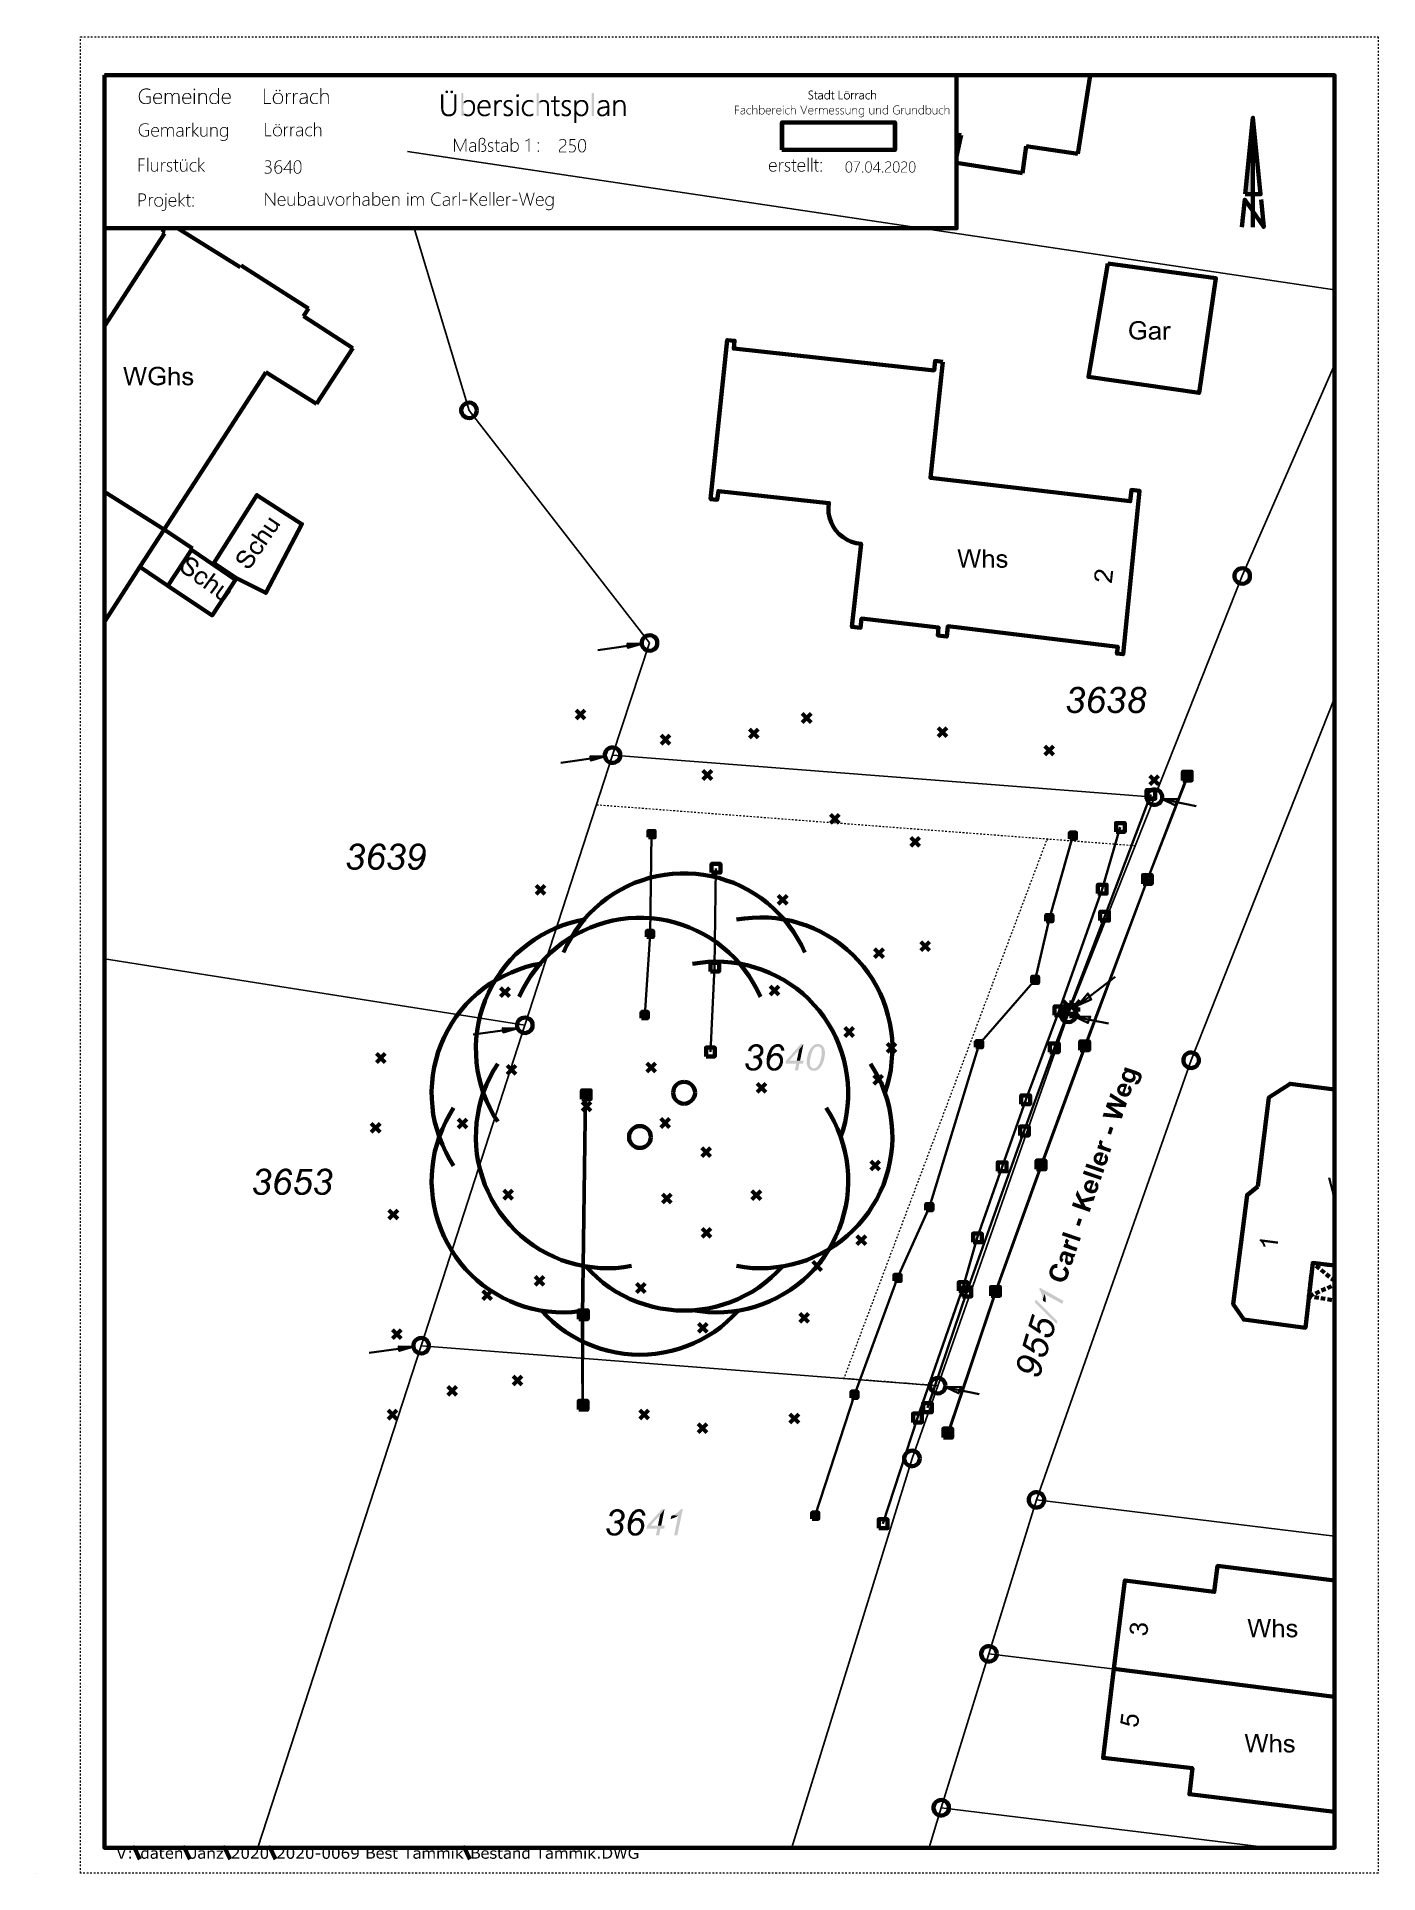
# Model space of a CAD drawing. Header units: metres. Extents: x -47 to 309, y -25 to 105.
# Drawn here: x -47.1 to 29.7, y 0 to 105 of the extents above; entities that cross this region are included whole.
import ezdxf

# ---------------------------------------------------------------- set-up
doc = ezdxf.new("R2010")
doc.units = ezdxf.units.M
doc.header["$XCLIPFRAME"] = 2
doc.linetypes.add('AUSGEZOGEN', pattern=[0])
doc.linetypes.add('PUNKT2_S9', pattern=[0.001, 0, -0.001])
for name, color, linetype, lineweight in [('XR$1$Allgemein01_1', 7, 'AUSGEZOGEN', 13), ('XR$1$Hilfskonstruktion', 52, 'AUSGEZOGEN', 25), ('XR$1$STANDARD_1', 7, 'AUSGEZOGEN', 25)]:
    doc.layers.add(name, color=color, linetype=linetype, lineweight=lineweight)
picture_1 = doc.add_image_def('image1.png', size_in_pixel=(612, 149))

msp = doc.modelspace()

# ---------------------------------------------------------------- hatches: boundary and pattern name
at = {"layer": 'XR$1$STANDARD_1', "linetype": 'AUSGEZOGEN', "lineweight": 140, "transparency": 33554687}
h = msp.add_hatch(color=7, dxfattribs=at)
h.set_gradient(color2=(0, 0, 0), one_color=1)
h.paths.add_polyline_path([(-40.7778, 102.0828), (-40.8519, 102.0828), (-40.8731, 102.0722), (-40.9048, 102.0722), (-40.926, 102.0616), (-40.9471, 102.051), (-40.9683, 102.051), (-40.9895, 102.0404), (-41.0106, 102.0299), (-41.0318, 102.0087), (-41.053, 101.9981), (-41.0636, 101.9875), (-41.0847, 101.9664), (-41.0953, 101.9452), (-41.1165, 101.9346), (-41.1271, 101.9135), (-41.1376, 101.9029), (-41.1482, 101.8817), (-41.1694, 101.8605), (-41.18, 101.8394), (-41.18, 101.8182), (-41.1906, 101.797), (-41.2011, 101.7653), (-41.2011, 101.7441), (-41.2117, 101.723), (-41.2117, 101.7018), (-41.2223, 101.67), (-41.2223, 101.5854), (-41.2117, 101.5642), (-41.2117, 101.5113), (-41.2011, 101.4901), (-41.2011, 101.4584), (-41.1906, 101.4372), (-41.18, 101.4161), (-41.1694, 101.3949), (-41.1588, 101.3737), (-41.1482, 101.3526), (-41.1376, 101.3314), (-41.1271, 101.3208), (-41.1059, 101.2996), (-41.0847, 101.2785), (-41.0636, 101.2573), (-41.053, 101.2467), (-41.0318, 101.2361), (-41.0106, 101.2256), (-40.9895, 101.215), (-40.9683, 101.2044), (-40.9471, 101.1938), (-40.926, 101.1938), (-40.8942, 101.1832), (-40.7249, 101.1832), (-40.7037, 101.1938), (-40.6826, 101.1938), (-40.6614, 101.2044), (-40.6297, 101.215), (-40.6085, 101.2256), (-40.5873, 101.2361), (-40.8731, 101.2361), (-40.9048, 101.2467), (-40.926, 101.2467), (-40.9471, 101.2573), (-40.9683, 101.2679), (-40.9895, 101.2785), (-41.0106, 101.2891), (-41.0318, 101.3102), (-41.0424, 101.3208), (-41.0636, 101.342), (-41.0741, 101.3526), (-41.0847, 101.3631), (-41.0953, 101.3843), (-41.1059, 101.4055), (-41.1165, 101.4266), (-41.1271, 101.4478), (-41.1376, 101.469), (-41.1376, 101.4901), (-41.1482, 101.5219), (-41.1482, 101.543), (-41.1588, 101.5748), (-41.1588, 101.67), (-41.1482, 101.7018), (-41.1482, 101.7441), (-41.1376, 101.7759), (-41.1271, 101.797), (-41.1165, 101.8182), (-41.1059, 101.8394), (-41.0953, 101.8605), (-41.0847, 101.8817), (-41.0741, 101.8923), (-41.053, 101.9135), (-41.053, 101.924), (-41.0318, 101.9346), (-41.0212, 101.9558), (-41.0001, 101.9664), (-40.9789, 101.9769), (-40.9577, 101.9875), (-40.9366, 101.9981), (-40.9154, 102.0087), (-40.8942, 102.0193), (-40.8731, 102.0193), (-40.8413, 102.0299), (-40.7884, 102.0299), (-40.5556, 102.0404), (-40.5662, 102.0404), (-40.5873, 102.051), (-40.6085, 102.0616), (-40.6402, 102.0616), (-40.6614, 102.0722), (-40.6826, 102.0722), (-40.7037, 102.0828), (-40.7567, 102.0828)], flags=0)
h = msp.add_hatch(color=7, dxfattribs=at)
h.set_gradient(color2=(0, 0, 0), one_color=1)
h.paths.add_polyline_path([(-40.5556, 102.0404), (-40.7884, 102.0299), (-40.7461, 102.0299), (-40.7249, 102.0193), (-40.6826, 102.0193), (-40.6508, 102.0087), (-40.6297, 101.9981), (-40.6085, 101.9875), (-40.5873, 101.9875), (-40.5556, 101.9664)], flags=0)
h = msp.add_hatch(color=7, dxfattribs=at)
h.set_gradient(color2=(0, 0, 0), one_color=1)
h.paths.add_polyline_path([(-38.0368, 102.0722), (-38.0474, 102.0722), (-38.0686, 102.0616), (-38.0792, 102.051), (-38.0792, 102.0087), (-38.0686, 101.9875), (-38.058, 101.9875), (-38.0368, 101.9769), (-38.0263, 101.9769), (-38.0051, 101.9875), (-37.9945, 101.9981), (-37.9839, 102.0193), (-37.9945, 102.0404), (-38.0051, 102.0616), (-38.0157, 102.0616)], flags=0)
h = msp.add_hatch(color=7, dxfattribs=at)
h.set_gradient(color2=(0, 0, 0), one_color=1)
h.paths.add_polyline_path([(-36.6293, 102.1145), (-36.6928, 102.1145), (-36.6928, 101.723), (-36.7351, 101.7124), (-36.7246, 101.6912), (-36.714, 101.67), (-36.7034, 101.6489), (-36.6928, 101.6277), (-36.6928, 101.4055), (-36.7034, 101.3843), (-36.7034, 101.3526), (-36.7246, 101.3314), (-36.7351, 101.3102), (-36.6928, 101.3102), (-36.6928, 101.1938), (-36.6293, 101.1938)], flags=0)
h = msp.add_hatch(color=7, dxfattribs=at)
h.set_gradient(color2=(0, 0, 0), one_color=1)
h.paths.add_polyline_path([(-34.0047, 102.0722), (-34.0577, 102.0722), (-34.0577, 101.1938), (-33.6555, 101.1938), (-33.6555, 101.2467), (-34.0047, 101.2467)], flags=0)
h = msp.add_hatch(color=7, dxfattribs=at)
h.set_gradient(color2=(0, 0, 0), one_color=1)
h.paths.add_polyline_path([(-33.3486, 102.0087), (-33.3592, 102.0087), (-33.3804, 101.9981), (-33.3909, 101.9875), (-33.3909, 101.9558), (-33.3804, 101.9346), (-33.3698, 101.924), (-33.3486, 101.9135), (-33.338, 101.924), (-33.3169, 101.9346), (-33.3063, 101.9346), (-33.3063, 101.9769), (-33.3169, 101.9981), (-33.3274, 101.9981)], flags=0)
h = msp.add_hatch(color=7, dxfattribs=at)
h.set_gradient(color2=(0, 0, 0), one_color=1)
h.paths.add_polyline_path([(-33.1475, 102.0087), (-33.1581, 102.0087), (-33.1793, 101.9981), (-33.1793, 101.9875), (-33.1899, 101.9664), (-33.1899, 101.9558), (-33.1793, 101.9346), (-33.1687, 101.924), (-33.1475, 101.9135), (-33.1369, 101.924), (-33.1158, 101.9346), (-33.1052, 101.9346), (-33.1052, 101.9769), (-33.1158, 101.9981), (-33.1264, 101.9981)], flags=0)
h = msp.add_hatch(color=7, dxfattribs=at)
h.set_gradient(color2=(0, 0, 0), one_color=1)
h.paths.add_polyline_path([(-30.7664, 102.1145), (-30.8299, 102.1145), (-30.8299, 101.1938), (-30.7664, 101.1938), (-30.7664, 101.596), (-30.7558, 101.6171), (-30.7558, 101.6383), (-30.7452, 101.67), (-30.7346, 101.6806), (-30.724, 101.7018), (-30.7664, 101.7018)], flags=0)
h = msp.add_hatch(color=7, dxfattribs=at)
h.set_gradient(color2=(0, 0, 0), one_color=1)
h.paths.add_polyline_path([(-23.5911, 101.9664), (-23.6123, 101.9558), (-23.6441, 101.9452), (-23.6652, 101.924), (-23.6758, 101.8817), (-23.6652, 101.8605), (-23.6441, 101.8288), (-23.6229, 101.8182), (-23.5911, 101.8076), (-23.5594, 101.8182), (-23.5382, 101.8288), (-23.5171, 101.85), (-23.5171, 101.9135), (-23.5382, 101.9452), (-23.5594, 101.9558)], flags=0)
h = msp.add_hatch(color=7, dxfattribs=at)
h.set_gradient(color2=(0, 0, 0), one_color=1)
h.paths.add_polyline_path([(-23.316, 101.9664), (-23.3372, 101.9558), (-23.3689, 101.9452), (-23.3795, 101.924), (-23.3901, 101.8817), (-23.3795, 101.8605), (-23.3689, 101.8288), (-23.3477, 101.8182), (-23.316, 101.8076), (-23.2842, 101.8182), (-23.2525, 101.8288), (-23.2419, 101.85), (-23.2313, 101.8817), (-23.2313, 101.9135), (-23.2525, 101.9452), (-23.2842, 101.9558)], flags=0)
h = msp.add_hatch(color=7, dxfattribs=at)
h.set_gradient(color2=(0, 0, 0), one_color=1)
h.paths.add_polyline_path([(-2.8592, 101.924), (-2.8698, 101.9135), (-2.8804, 101.9029), (-2.8804, 101.8923), (-2.891, 101.8817), (-2.891, 101.7865), (-2.8804, 101.7759), (-2.8698, 101.7653), (-2.8592, 101.7547), (-2.8592, 101.7441), (-2.8486, 101.7335), (-2.838, 101.7335), (-2.8275, 101.723), (-2.8063, 101.7124), (-2.7957, 101.7018), (-2.7745, 101.6912), (-2.7534, 101.6806), (-2.7428, 101.67), (-2.7322, 101.6595), (-2.7216, 101.6489), (-2.711, 101.6489), (-2.7005, 101.6383), (-2.6899, 101.6277), (-2.6793, 101.6171), (-2.6793, 101.543), (-2.6899, 101.5325), (-2.6899, 101.5219), (-2.7005, 101.5113), (-2.711, 101.5113), (-2.7216, 101.5007), (-2.7534, 101.5007), (-2.764, 101.4901), (-2.7851, 101.4901), (-2.6581, 101.4901), (-2.6475, 101.5007), (-2.6475, 101.5219), (-2.637, 101.5325), (-2.637, 101.543), (-2.6264, 101.5536), (-2.6264, 101.6171), (-2.637, 101.6277), (-2.637, 101.6489), (-2.6475, 101.6595), (-2.6581, 101.67), (-2.6687, 101.67), (-2.6793, 101.6806), (-2.6899, 101.6912), (-2.7005, 101.7018), (-2.711, 101.7124), (-2.7322, 101.7124), (-2.7428, 101.723), (-2.7428, 101.7335), (-2.764, 101.7335), (-2.7745, 101.7441), (-2.7957, 101.7547), (-2.8063, 101.7653), (-2.8169, 101.7759), (-2.8275, 101.7865), (-2.838, 101.797), (-2.838, 101.8076), (-2.8486, 101.8288), (-2.8486, 101.85), (-2.838, 101.8605), (-2.838, 101.8817), (-2.8275, 101.8923), (-2.8169, 101.9029), (-2.7957, 101.9135), (-2.7851, 101.9135), (-2.7745, 101.924), (-2.7428, 101.924)], flags=0)
h = msp.add_hatch(color=7, dxfattribs=at)
h.set_gradient(color2=(0, 0, 0), one_color=1)
h.paths.add_polyline_path([(-2.7428, 101.9664), (-2.7851, 101.9664), (-2.7957, 101.9558), (-2.8063, 101.9558), (-2.8169, 101.9452), (-2.8275, 101.9452), (-2.838, 101.9346), (-2.8486, 101.924), (-2.8592, 101.924), (-2.7428, 101.924), (-2.711, 101.924), (-2.7005, 101.9135), (-2.6793, 101.9135), (-2.6581, 101.9029), (-2.6475, 101.9029), (-2.6475, 101.9452), (-2.6581, 101.9558), (-2.6899, 101.9558), (-2.7005, 101.9664), (-2.7322, 101.9664)], flags=0)
h = msp.add_hatch(color=7, dxfattribs=at)
h.set_gradient(color2=(0, 0, 0), one_color=1)
h.paths.add_polyline_path([(-2.4676, 101.924), (-2.4782, 101.9135), (-2.4994, 101.9135), (-2.51, 101.9029), (-2.51, 101.8182), (-2.5735, 101.8182), (-2.5735, 101.7759), (-2.51, 101.7759), (-2.51, 101.5007), (-2.4994, 101.4901), (-2.4253, 101.4901), (-2.4359, 101.4901), (-2.4465, 101.5007), (-2.4571, 101.5113), (-2.4676, 101.5219), (-2.4676, 101.7759), (-2.3724, 101.7759), (-2.3724, 101.8182), (-2.4676, 101.8182)], flags=0)
h = msp.add_hatch(color=7, dxfattribs=at)
h.set_gradient(color2=(0, 0, 0), one_color=1)
h.paths.add_polyline_path([(-1.6739, 101.9875), (-1.7162, 101.9875), (-1.7162, 101.7759), (-1.7797, 101.7759), (-1.7692, 101.7759), (-1.7586, 101.7653), (-1.748, 101.7547), (-1.7374, 101.7441), (-1.7374, 101.7335), (-1.7268, 101.723), (-1.7268, 101.6912), (-1.7162, 101.6806), (-1.7162, 101.6065), (-1.7268, 101.5854), (-1.7268, 101.5642), (-1.7374, 101.5536), (-1.748, 101.5325), (-1.748, 101.5219), (-1.7586, 101.5219), (-1.7692, 101.5113), (-1.7162, 101.5007), (-1.7162, 101.4584), (-1.6739, 101.4584)], flags=0)
h = msp.add_hatch(color=7, dxfattribs=at)
h.set_gradient(color2=(0, 0, 0), one_color=1)
h.paths.add_polyline_path([(-1.5152, 101.924), (-1.5258, 101.9135), (-1.5469, 101.9135), (-1.5575, 101.9029), (-1.5575, 101.8182), (-1.621, 101.8182), (-1.621, 101.7759), (-1.5575, 101.7759), (-1.5575, 101.5007), (-1.5469, 101.4901), (-1.4728, 101.4901), (-1.4834, 101.4901), (-1.494, 101.5007), (-1.5046, 101.5113), (-1.5152, 101.5219), (-1.5152, 101.7759), (-1.4199, 101.7759), (-1.4199, 101.8182), (-1.5152, 101.8182)], flags=0)
h = msp.add_hatch(color=7, dxfattribs=at)
h.set_gradient(color2=(0, 0, 0), one_color=1)
h.paths.add_polyline_path([(-1.1236, 101.9558), (-1.1659, 101.9558), (-1.1659, 101.4584), (-0.9225, 101.4584), (-0.9225, 101.5007), (-1.1236, 101.5007)], flags=0)
h = msp.add_hatch(color=7, dxfattribs=at)
h.set_gradient(color2=(0, 0, 0), one_color=1)
h.paths.add_polyline_path([(-0.7532, 101.924), (-0.7638, 101.924), (-0.7744, 101.9135), (-0.7849, 101.9029), (-0.7849, 101.8817), (-0.7744, 101.8711), (-0.7638, 101.8605), (-0.7426, 101.8605), (-0.732, 101.8711), (-0.7215, 101.8817), (-0.7215, 101.9029), (-0.732, 101.9135), (-0.7426, 101.924)], flags=0)
h = msp.add_hatch(color=7, dxfattribs=at)
h.set_gradient(color2=(0, 0, 0), one_color=1)
h.paths.add_polyline_path([(-0.6368, 101.924), (-0.6474, 101.924), (-0.658, 101.9135), (-0.6685, 101.9029), (-0.6685, 101.8817), (-0.658, 101.8711), (-0.658, 101.8605), (-0.6262, 101.8605), (-0.6156, 101.8711), (-0.6156, 101.8817), (-0.605, 101.8923), (-0.605, 101.9029), (-0.6156, 101.9135), (-0.6262, 101.924)], flags=0)
h = msp.add_hatch(color=7, dxfattribs=at)
h.set_gradient(color2=(0, 0, 0), one_color=1)
h.paths.add_polyline_path([(0.739, 101.9875), (0.6861, 101.9875), (0.6861, 101.4584), (0.739, 101.4584), (0.739, 101.7124), (0.7496, 101.723), (0.7496, 101.7335), (0.7602, 101.7441), (0.7707, 101.7547), (0.7813, 101.7653), (0.7919, 101.7759), (0.739, 101.7759)], flags=0)
h = msp.add_hatch(color=7, dxfattribs=at)
h.set_gradient(color2=(0, 0, 0), one_color=1)
h.paths.add_polyline_path([(-40.545, 101.6277), (-40.8096, 101.6277), (-40.8096, 101.5748), (-40.5979, 101.5748), (-40.5979, 101.2891), (-40.6191, 101.2785), (-40.6402, 101.2679), (-40.6614, 101.2573), (-40.6826, 101.2467), (-40.7037, 101.2467), (-40.7355, 101.2361), (-40.8096, 101.2361), (-40.5873, 101.2361), (-40.5662, 101.2467), (-40.545, 101.2573)], flags=0)
h = msp.add_hatch(color=7, dxfattribs=at)
h.set_gradient(color2=(0, 0, 0), one_color=1)
h.paths.add_polyline_path([(-40.2593, 101.7865), (-40.2804, 101.7759), (-40.3016, 101.7547), (-40.3122, 101.7441), (-40.3228, 101.7335), (-40.3333, 101.723), (-40.3439, 101.7018), (-40.3545, 101.6806), (-40.3651, 101.6595), (-40.3757, 101.6383), (-40.3862, 101.6065), (-40.3862, 101.5854), (-40.3968, 101.5642), (-40.3968, 101.4584), (-40.3862, 101.4372), (-40.3862, 101.4055), (-40.3757, 101.3843), (-40.3757, 101.3631), (-40.3651, 101.342), (-40.3545, 101.3208), (-40.3439, 101.2996), (-40.3333, 101.2785), (-40.3228, 101.2679), (-40.3016, 101.2467), (-40.2804, 101.2256), (-40.1111, 101.2256), (-40.1323, 101.2256), (-40.1534, 101.2361), (-40.1852, 101.2361), (-40.2063, 101.2467), (-40.2275, 101.2573), (-40.2381, 101.2679), (-40.2593, 101.2891), (-40.2804, 101.2996), (-40.291, 101.3102), (-40.3016, 101.3314), (-40.3122, 101.3526), (-40.3122, 101.3737), (-40.3228, 101.3949), (-40.3333, 101.4266), (-40.3333, 101.5007), (-39.8783, 101.5007), (-39.8783, 101.543), (-40.3333, 101.5536), (-40.3333, 101.5748), (-40.3228, 101.596), (-40.3228, 101.6277), (-40.3122, 101.6489), (-40.3016, 101.67), (-40.291, 101.6912), (-40.2804, 101.7124), (-40.2593, 101.723), (-40.2487, 101.7335), (-40.2275, 101.7441), (-40.2169, 101.7653), (-40.1958, 101.7759), (-40.164, 101.7759), (-40.1428, 101.7865), (-40.1217, 101.7865)], flags=0)
h = msp.add_hatch(color=7, dxfattribs=at)
h.set_gradient(color2=(0, 0, 0), one_color=1)
h.paths.add_polyline_path([(-40.1111, 101.8288), (-40.1746, 101.8288), (-40.1958, 101.8182), (-40.2275, 101.8076), (-40.2487, 101.8076), (-40.2593, 101.7865), (-40.1111, 101.7865), (-40.0793, 101.7759), (-40.0582, 101.7759), (-40.037, 101.7653), (-40.0158, 101.7547), (-40.0053, 101.7441), (-39.9841, 101.723), (-39.9735, 101.7018), (-39.9629, 101.6806), (-39.9523, 101.6595), (-39.9418, 101.6383), (-39.9418, 101.6065), (-39.9312, 101.5854), (-39.9312, 101.5536), (-40.3333, 101.5536), (-39.8783, 101.543), (-39.8783, 101.6277), (-39.8889, 101.6489), (-39.8994, 101.67), (-39.8994, 101.6912), (-39.91, 101.7124), (-39.9206, 101.7335), (-39.9312, 101.7547), (-39.9418, 101.7653), (-39.9629, 101.7759), (-39.9735, 101.797), (-39.9947, 101.8076), (-40.0158, 101.8182), (-40.037, 101.8288), (-40.0899, 101.8288)], flags=0)
h = msp.add_hatch(color=7, dxfattribs=at)
h.set_gradient(color2=(0, 0, 0), one_color=1)
h.paths.add_polyline_path([(-39.91, 101.3102), (-39.9312, 101.2891), (-39.9523, 101.2785), (-39.9735, 101.2679), (-39.9947, 101.2573), (-40.0264, 101.2467), (-40.0476, 101.2361), (-40.0688, 101.2361), (-40.0899, 101.2256), (-40.2804, 101.2256), (-40.2593, 101.215), (-40.2487, 101.2044), (-40.2169, 101.1938), (-40.1958, 101.1832), (-40.037, 101.1832), (-40.0158, 101.1938), (-39.9947, 101.2044), (-39.9735, 101.215), (-39.9523, 101.2256), (-39.9312, 101.2361), (-39.91, 101.2467)], flags=0)
h = msp.add_hatch(color=7, dxfattribs=at)
h.set_gradient(color2=(0, 0, 0), one_color=1)
h.paths.add_polyline_path([(-39.6666, 101.8182), (-39.7301, 101.8182), (-39.7301, 101.1938), (-39.6666, 101.1938), (-39.6666, 101.6065), (-39.656, 101.6383), (-39.656, 101.6595), (-39.6454, 101.6806), (-39.6349, 101.7018), (-39.6666, 101.7124)], flags=0)
h = msp.add_hatch(color=7, dxfattribs=at)
h.set_gradient(color2=(0, 0, 0), one_color=1)
h.paths.add_polyline_path([(-39.6031, 101.7865), (-39.6243, 101.7759), (-39.6349, 101.7547), (-39.656, 101.7335), (-39.6666, 101.7124), (-39.6349, 101.7018), (-39.6137, 101.723), (-39.6031, 101.7441), (-39.5819, 101.7547), (-39.5608, 101.7653), (-39.5396, 101.7759), (-39.5185, 101.7759), (-39.4867, 101.7865)], flags=0)
h = msp.add_hatch(color=7, dxfattribs=at)
h.set_gradient(color2=(0, 0, 0), one_color=1)
h.paths.add_polyline_path([(-39.4761, 101.8288), (-39.5185, 101.8288), (-39.5502, 101.8182), (-39.5608, 101.8182), (-39.5819, 101.8076), (-39.6031, 101.7865), (-39.4867, 101.7865), (-39.4655, 101.7759), (-39.4444, 101.7759), (-39.4232, 101.7653), (-39.402, 101.7653), (-39.3915, 101.7547), (-39.3809, 101.7335), (-39.3703, 101.723), (-39.3597, 101.7018), (-39.3491, 101.6806), (-39.2962, 101.6912), (-39.3068, 101.7124), (-39.3174, 101.7441), (-39.328, 101.7547), (-39.3385, 101.7759), (-39.3597, 101.797), (-39.3809, 101.8076), (-39.402, 101.8182), (-39.4232, 101.8288), (-39.455, 101.8288)], flags=0)
h = msp.add_hatch(color=7, dxfattribs=at)
h.set_gradient(color2=(0, 0, 0), one_color=1)
h.paths.add_polyline_path([(-39.0951, 101.8288), (-39.1375, 101.8288), (-39.1692, 101.8182), (-39.1904, 101.8076), (-39.2115, 101.797), (-39.2221, 101.7865), (-39.2327, 101.7759), (-39.2539, 101.7547), (-39.2645, 101.7335), (-39.2856, 101.7124), (-39.2962, 101.6912), (-39.3491, 101.6806), (-39.3385, 101.6595), (-39.3385, 101.6065), (-39.328, 101.5748), (-39.328, 101.1938), (-39.275, 101.1938), (-39.275, 101.6171), (-39.2645, 101.6383), (-39.2645, 101.6595), (-39.2539, 101.6806), (-39.2327, 101.7018), (-39.2221, 101.723), (-39.201, 101.7441), (-39.1798, 101.7547), (-39.1586, 101.7653), (-39.1375, 101.7759), (-39.1163, 101.7759), (-39.0951, 101.7865), (-38.9576, 101.7865), (-38.9681, 101.797), (-38.9893, 101.8076), (-38.9999, 101.8182), (-39.0211, 101.8288), (-39.0634, 101.8288)], flags=0)
h = msp.add_hatch(color=7, dxfattribs=at)
h.set_gradient(color2=(0, 0, 0), one_color=1)
h.paths.add_polyline_path([(-38.9576, 101.7865), (-39.0951, 101.7865), (-39.0846, 101.7865), (-39.0528, 101.7759), (-39.0316, 101.7759), (-39.0105, 101.7653), (-38.9893, 101.7547), (-38.9787, 101.7335), (-38.9681, 101.723), (-38.9576, 101.7018), (-38.9576, 101.6806), (-38.947, 101.6595), (-38.947, 101.1938), (-38.8835, 101.1938), (-38.8835, 101.6277), (-38.8941, 101.6489), (-38.8941, 101.6806), (-38.9046, 101.7018), (-38.9046, 101.723), (-38.9152, 101.7441), (-38.9258, 101.7547), (-38.9364, 101.7759)], flags=0)
h = msp.add_hatch(color=7, dxfattribs=at)
h.set_gradient(color2=(0, 0, 0), one_color=1)
h.paths.add_polyline_path([(-38.5977, 101.7865), (-38.6189, 101.7759), (-38.6401, 101.7547), (-38.6507, 101.7441), (-38.6612, 101.7335), (-38.6718, 101.723), (-38.6824, 101.7018), (-38.693, 101.6806), (-38.7036, 101.6595), (-38.7141, 101.6383), (-38.7247, 101.6065), (-38.7247, 101.5854), (-38.7353, 101.5642), (-38.7353, 101.4584), (-38.7247, 101.4372), (-38.7247, 101.4055), (-38.7141, 101.3843), (-38.7141, 101.3631), (-38.7036, 101.342), (-38.693, 101.3208), (-38.6824, 101.2996), (-38.6718, 101.2785), (-38.6612, 101.2679), (-38.6401, 101.2467), (-38.6189, 101.2256), (-38.4496, 101.2256), (-38.4707, 101.2256), (-38.4919, 101.2361), (-38.5237, 101.2361), (-38.5448, 101.2467), (-38.566, 101.2573), (-38.5766, 101.2679), (-38.5977, 101.2891), (-38.6189, 101.2996), (-38.6295, 101.3102), (-38.6401, 101.3314), (-38.6507, 101.3526), (-38.6507, 101.3737), (-38.6612, 101.3949), (-38.6718, 101.4266), (-38.6718, 101.5007), (-38.2168, 101.5007), (-38.2168, 101.543), (-38.6718, 101.5536), (-38.6718, 101.5748), (-38.6612, 101.596), (-38.6612, 101.6277), (-38.6507, 101.6489), (-38.6401, 101.67), (-38.6295, 101.6912), (-38.6189, 101.7124), (-38.5977, 101.723), (-38.5872, 101.7335), (-38.566, 101.7441), (-38.5554, 101.7653), (-38.5342, 101.7759), (-38.5025, 101.7759), (-38.4813, 101.7865), (-38.4602, 101.7865)], flags=0)
h = msp.add_hatch(color=7, dxfattribs=at)
h.set_gradient(color2=(0, 0, 0), one_color=1)
h.paths.add_polyline_path([(-38.4496, 101.8288), (-38.5131, 101.8288), (-38.5342, 101.8182), (-38.566, 101.8076), (-38.5872, 101.8076), (-38.5977, 101.7865), (-38.4496, 101.7865), (-38.4178, 101.7759), (-38.3967, 101.7759), (-38.3755, 101.7653), (-38.3543, 101.7547), (-38.3437, 101.7441), (-38.3226, 101.723), (-38.312, 101.7018), (-38.3014, 101.6806), (-38.2908, 101.6595), (-38.2802, 101.6383), (-38.2802, 101.6065), (-38.2697, 101.5854), (-38.2697, 101.5536), (-38.6718, 101.5536), (-38.2168, 101.543), (-38.2168, 101.6277), (-38.2273, 101.6489), (-38.2379, 101.67), (-38.2379, 101.6912), (-38.2485, 101.7124), (-38.2591, 101.7335), (-38.2697, 101.7547), (-38.2802, 101.7653), (-38.3014, 101.7759), (-38.312, 101.797), (-38.3332, 101.8076), (-38.3543, 101.8182), (-38.3755, 101.8288), (-38.4284, 101.8288)], flags=0)
h = msp.add_hatch(color=7, dxfattribs=at)
h.set_gradient(color2=(0, 0, 0), one_color=1)
h.paths.add_polyline_path([(-38.2485, 101.3102), (-38.2697, 101.2891), (-38.2908, 101.2785), (-38.312, 101.2679), (-38.3332, 101.2573), (-38.3649, 101.2467), (-38.3861, 101.2361), (-38.4072, 101.2361), (-38.4284, 101.2256), (-38.6189, 101.2256), (-38.5977, 101.215), (-38.5872, 101.2044), (-38.5554, 101.1938), (-38.5342, 101.1832), (-38.3755, 101.1832), (-38.3543, 101.1938), (-38.3332, 101.2044), (-38.312, 101.215), (-38.2908, 101.2256), (-38.2697, 101.2361), (-38.2485, 101.2467)], flags=0)
h = msp.add_hatch(color=7, dxfattribs=at)
h.set_gradient(color2=(0, 0, 0), one_color=1)
h.paths.add_polyline_path([(-38.0686, 101.1938), (-38.0051, 101.1938), (-38.0051, 101.8182), (-38.0686, 101.8182)], flags=0)
h = msp.add_hatch(color=7, dxfattribs=at)
h.set_gradient(color2=(0, 0, 0), one_color=1)
h.paths.add_polyline_path([(-37.7405, 101.8182), (-37.804, 101.8182), (-37.804, 101.1938), (-37.7405, 101.1938), (-37.7405, 101.6065), (-37.7299, 101.6383), (-37.7194, 101.6595), (-37.7088, 101.6806), (-37.6982, 101.7018), (-37.7405, 101.7018)], flags=0)
h = msp.add_hatch(color=7, dxfattribs=at)
h.set_gradient(color2=(0, 0, 0), one_color=1)
h.paths.add_polyline_path([(-37.5289, 101.8288), (-37.6029, 101.8288), (-37.6241, 101.8182), (-37.6453, 101.8076), (-37.6664, 101.797), (-37.677, 101.7865), (-37.6982, 101.7653), (-37.7088, 101.7441), (-37.7299, 101.723), (-37.7405, 101.7018), (-37.6982, 101.7018), (-37.6876, 101.7124), (-37.6664, 101.7335), (-37.6559, 101.7441), (-37.6347, 101.7653), (-37.6135, 101.7653), (-37.5818, 101.7759), (-37.5606, 101.7865), (-37.3913, 101.7865), (-37.4124, 101.797), (-37.4336, 101.8182), (-37.4548, 101.8182), (-37.4759, 101.8288), (-37.4971, 101.8288)], flags=0)
h = msp.add_hatch(color=7, dxfattribs=at)
h.set_gradient(color2=(0, 0, 0), one_color=1)
h.paths.add_polyline_path([(-37.3913, 101.7865), (-37.5394, 101.7865), (-37.5183, 101.7865), (-37.4971, 101.7759), (-37.4759, 101.7759), (-37.4548, 101.7653), (-37.4442, 101.7547), (-37.423, 101.7441), (-37.4124, 101.723), (-37.4019, 101.7124), (-37.3913, 101.6912), (-37.3913, 101.67), (-37.3807, 101.6489), (-37.3807, 101.6171), (-37.3701, 101.5854), (-37.3701, 101.1938), (-37.3172, 101.1938), (-37.3172, 101.6383), (-37.3278, 101.6595), (-37.3278, 101.6912), (-37.3384, 101.7124), (-37.349, 101.7335), (-37.3595, 101.7547), (-37.3701, 101.7653), (-37.3807, 101.7759)], flags=0)
h = msp.add_hatch(color=7, dxfattribs=at)
h.set_gradient(color2=(0, 0, 0), one_color=1)
h.paths.add_polyline_path([(-37.042, 101.7865), (-37.0632, 101.7759), (-37.0844, 101.7547), (-37.095, 101.7441), (-37.1055, 101.723), (-37.1267, 101.7124), (-37.1373, 101.6912), (-37.1479, 101.67), (-37.1479, 101.6489), (-37.1585, 101.6277), (-37.169, 101.596), (-37.169, 101.5748), (-37.1796, 101.5536), (-37.1796, 101.4584), (-37.169, 101.4372), (-37.169, 101.3843), (-37.1585, 101.3631), (-37.1479, 101.342), (-37.1373, 101.3208), (-37.1267, 101.2996), (-37.1161, 101.2785), (-37.1055, 101.2679), (-37.095, 101.2467), (-37.0738, 101.2361), (-37.0526, 101.215), (-36.9151, 101.2256), (-36.9362, 101.2361), (-36.9574, 101.2361), (-36.9891, 101.2467), (-37.0103, 101.2573), (-37.0209, 101.2679), (-37.042, 101.2785), (-37.0632, 101.2996), (-37.0738, 101.3102), (-37.0844, 101.3314), (-37.095, 101.3526), (-37.095, 101.3737), (-37.1055, 101.3949), (-37.1161, 101.4161), (-37.1161, 101.5854), (-37.1055, 101.6065), (-37.095, 101.6277), (-37.095, 101.6489), (-37.0844, 101.67), (-37.0632, 101.6912), (-37.0526, 101.7124), (-37.042, 101.723), (-37.0315, 101.7335), (-37.0103, 101.7547), (-36.9891, 101.7653), (-36.968, 101.7759), (-36.9468, 101.7759), (-36.9151, 101.7865), (-36.8939, 101.7865)], flags=0)
h = msp.add_hatch(color=7, dxfattribs=at)
h.set_gradient(color2=(0, 0, 0), one_color=1)
h.paths.add_polyline_path([(-36.7351, 101.3102), (-36.7457, 101.2996), (-36.7563, 101.2891), (-36.7775, 101.2679), (-36.7881, 101.2573), (-36.8092, 101.2467), (-36.841, 101.2361), (-36.8833, 101.2361), (-36.9151, 101.2256), (-37.0526, 101.215), (-37.0315, 101.2044), (-37.0103, 101.1938), (-36.9891, 101.1832), (-36.8516, 101.1832), (-36.8304, 101.1938), (-36.7986, 101.2044), (-36.7775, 101.215), (-36.7563, 101.2361), (-36.7351, 101.2467), (-36.714, 101.2679), (-36.7034, 101.2891), (-36.6928, 101.3102)], flags=0)
h = msp.add_hatch(color=7, dxfattribs=at)
h.set_gradient(color2=(0, 0, 0), one_color=1)
h.paths.add_polyline_path([(-36.8939, 101.8288), (-36.9574, 101.8288), (-36.9785, 101.8182), (-36.9997, 101.8076), (-37.0209, 101.797), (-37.042, 101.7865), (-36.8727, 101.7865), (-36.841, 101.7759), (-36.8198, 101.7759), (-36.7986, 101.7653), (-36.7775, 101.7547), (-36.7563, 101.7335), (-36.7457, 101.723), (-36.7351, 101.7124), (-36.6928, 101.723), (-36.7034, 101.7441), (-36.7246, 101.7653), (-36.7351, 101.7759), (-36.7563, 101.797), (-36.7775, 101.8076), (-36.7986, 101.8182), (-36.8198, 101.8288), (-36.8621, 101.8288)], flags=0)
h = msp.add_hatch(color=7, dxfattribs=at)
h.set_gradient(color2=(0, 0, 0), one_color=1)
h.paths.add_polyline_path([(-36.333, 101.7865), (-36.3542, 101.7759), (-36.3753, 101.7547), (-36.3859, 101.7441), (-36.3965, 101.7335), (-36.4071, 101.723), (-36.4177, 101.7018), (-36.4282, 101.6806), (-36.4388, 101.6595), (-36.4494, 101.6383), (-36.46, 101.6065), (-36.46, 101.5854), (-36.4706, 101.5642), (-36.4706, 101.4584), (-36.46, 101.4372), (-36.46, 101.4055), (-36.4494, 101.3843), (-36.4494, 101.3631), (-36.4388, 101.342), (-36.4282, 101.3208), (-36.4177, 101.2996), (-36.4071, 101.2785), (-36.3965, 101.2679), (-36.3753, 101.2467), (-36.3542, 101.2256), (-36.1848, 101.2256), (-36.206, 101.2256), (-36.2272, 101.2361), (-36.2589, 101.2361), (-36.2801, 101.2467), (-36.3012, 101.2573), (-36.3118, 101.2679), (-36.333, 101.2891), (-36.3542, 101.2996), (-36.3647, 101.3102), (-36.3753, 101.3314), (-36.3859, 101.3526), (-36.3859, 101.3737), (-36.3965, 101.3949), (-36.4071, 101.4266), (-36.4071, 101.5007), (-35.952, 101.5007), (-35.952, 101.543), (-36.4071, 101.5536), (-36.4071, 101.5748), (-36.3965, 101.596), (-36.3965, 101.6277), (-36.3859, 101.6489), (-36.3753, 101.67), (-36.3647, 101.6912), (-36.3542, 101.7124), (-36.333, 101.723), (-36.3224, 101.7335), (-36.3012, 101.7441), (-36.2907, 101.7653), (-36.2695, 101.7759), (-36.2377, 101.7759), (-36.2166, 101.7865), (-36.1954, 101.7865)], flags=0)
h = msp.add_hatch(color=7, dxfattribs=at)
h.set_gradient(color2=(0, 0, 0), one_color=1)
h.paths.add_polyline_path([(-36.1848, 101.8288), (-36.2483, 101.8288), (-36.2695, 101.8182), (-36.3012, 101.8076), (-36.3224, 101.8076), (-36.333, 101.7865), (-36.1848, 101.7865), (-36.1531, 101.7759), (-36.1319, 101.7759), (-36.1107, 101.7653), (-36.0896, 101.7547), (-36.079, 101.7441), (-36.0578, 101.723), (-36.0473, 101.7018), (-36.0367, 101.6806), (-36.0261, 101.6595), (-36.0155, 101.6383), (-36.0155, 101.6065), (-36.0049, 101.5854), (-36.0049, 101.5536), (-36.4071, 101.5536), (-35.952, 101.543), (-35.952, 101.6277), (-35.9626, 101.6489), (-35.9732, 101.67), (-35.9732, 101.6912), (-35.9838, 101.7124), (-35.9943, 101.7335), (-36.0049, 101.7547), (-36.0155, 101.7653), (-36.0367, 101.7759), (-36.0473, 101.797), (-36.0684, 101.8076), (-36.0896, 101.8182), (-36.1107, 101.8288), (-36.1637, 101.8288)], flags=0)
h = msp.add_hatch(color=7, dxfattribs=at)
h.set_gradient(color2=(0, 0, 0), one_color=1)
h.paths.add_polyline_path([(-35.9838, 101.3102), (-36.0049, 101.2891), (-36.0261, 101.2785), (-36.0473, 101.2679), (-36.0684, 101.2573), (-36.1002, 101.2467), (-36.1213, 101.2361), (-36.1425, 101.2361), (-36.1637, 101.2256), (-36.3542, 101.2256), (-36.333, 101.215), (-36.3224, 101.2044), (-36.2907, 101.1938), (-36.2695, 101.1832), (-36.1107, 101.1832), (-36.0896, 101.1938), (-36.0684, 101.2044), (-36.0473, 101.215), (-36.0261, 101.2256), (-36.0049, 101.2361), (-35.9838, 101.2467)], flags=0)
h = msp.add_hatch(color=7, dxfattribs=at)
h.set_gradient(color2=(0, 0, 0), one_color=1)
h.paths.add_polyline_path([(-33.2428, 101.8288), (-33.3274, 101.8288), (-33.3486, 101.8182), (-33.3698, 101.8076), (-33.3909, 101.797), (-33.4121, 101.7865), (-33.4333, 101.7759), (-33.4439, 101.7653), (-33.465, 101.7441), (-33.4756, 101.7335), (-33.4862, 101.7124), (-33.5073, 101.6912), (-33.5179, 101.67), (-33.5179, 101.6489), (-33.5285, 101.6277), (-33.5391, 101.6065), (-33.5391, 101.5854), (-33.5497, 101.5536), (-33.5497, 101.469), (-33.5391, 101.4372), (-33.5391, 101.4161), (-33.5285, 101.3949), (-33.5285, 101.3631), (-33.5179, 101.342), (-33.5073, 101.3208), (-33.4968, 101.3102), (-33.4862, 101.2891), (-33.465, 101.2679), (-33.4544, 101.2467), (-33.4333, 101.2361), (-33.4121, 101.2256), (-33.3909, 101.215), (-33.3698, 101.2044), (-33.3486, 101.1938), (-33.3274, 101.1832), (-33.2534, 101.1832), (-33.1793, 101.1832), (-33.1475, 101.1938), (-33.1264, 101.2044), (-33.1052, 101.215), (-33.084, 101.2256), (-33.2534, 101.2256), (-33.2851, 101.2361), (-33.3274, 101.2361), (-33.3486, 101.2467), (-33.3698, 101.2573), (-33.3909, 101.2679), (-33.4121, 101.2891), (-33.4227, 101.2996), (-33.4333, 101.3208), (-33.4439, 101.3314), (-33.4544, 101.3526), (-33.465, 101.3737), (-33.4756, 101.3949), (-33.4862, 101.4266), (-33.4862, 101.5854), (-33.4756, 101.6065), (-33.465, 101.6277), (-33.4544, 101.6489), (-33.4439, 101.67), (-33.4333, 101.6912), (-33.4227, 101.7124), (-33.4015, 101.723), (-33.3804, 101.7441), (-33.3698, 101.7547), (-33.3486, 101.7653), (-33.3274, 101.7759), (-33.2957, 101.7759), (-33.2745, 101.7865), (-33.084, 101.7865), (-33.1052, 101.797), (-33.1264, 101.8076), (-33.1475, 101.8182), (-33.1687, 101.8288), (-33.2216, 101.8288)], flags=0)
h = msp.add_hatch(color=7, dxfattribs=at)
h.set_gradient(color2=(0, 0, 0), one_color=1)
h.paths.add_polyline_path([(-33.084, 101.7865), (-33.2428, 101.7865), (-33.2216, 101.7865), (-33.2004, 101.7759), (-33.1687, 101.7759), (-33.1475, 101.7653), (-33.1264, 101.7547), (-33.1052, 101.7441), (-33.0946, 101.723), (-33.0734, 101.7124), (-33.0629, 101.6912), (-33.0523, 101.6806), (-33.0417, 101.6595), (-33.0311, 101.6383), (-33.0311, 101.6171), (-33.0205, 101.5854), (-33.0205, 101.5325), (-33.01, 101.5113), (-33.0205, 101.4796), (-33.0205, 101.4266), (-33.0311, 101.4055), (-33.0311, 101.3843), (-33.0417, 101.3631), (-33.0523, 101.342), (-33.0629, 101.3208), (-33.0734, 101.2996), (-33.0946, 101.2891), (-33.1158, 101.2679), (-33.1264, 101.2573), (-33.1475, 101.2467), (-33.1687, 101.2361), (-33.2216, 101.2361), (-33.2534, 101.2256), (-33.084, 101.2256), (-33.0734, 101.2361), (-33.0523, 101.2467), (-33.0311, 101.2679), (-33.0311, 101.2785), (-33.01, 101.2996), (-32.9994, 101.3102), (-32.9888, 101.3314), (-32.9782, 101.3526), (-32.9782, 101.3737), (-32.9676, 101.4055), (-32.9676, 101.4266), (-32.957, 101.4478), (-32.957, 101.5748), (-32.9676, 101.6065), (-32.9676, 101.6277), (-32.9782, 101.6489), (-32.9888, 101.67), (-32.9994, 101.6912), (-33.01, 101.7124), (-33.0205, 101.7335), (-33.0311, 101.7441), (-33.0417, 101.7547), (-33.0629, 101.7759)], flags=0)
h = msp.add_hatch(color=7, dxfattribs=at)
h.set_gradient(color2=(0, 0, 0), one_color=1)
h.paths.add_polyline_path([(-32.7348, 101.8182), (-32.7983, 101.8182), (-32.7983, 101.1938), (-32.7348, 101.1938), (-32.7348, 101.5748), (-32.7242, 101.6065), (-32.7242, 101.6277), (-32.7136, 101.6489), (-32.703, 101.67), (-32.7348, 101.6806)], flags=0)
h = msp.add_hatch(color=7, dxfattribs=at)
h.set_gradient(color2=(0, 0, 0), one_color=1)
h.paths.add_polyline_path([(-32.6713, 101.7865), (-32.6925, 101.7653), (-32.703, 101.7547), (-32.7136, 101.7335), (-32.7242, 101.7018), (-32.7348, 101.6806), (-32.703, 101.67), (-32.703, 101.6912), (-32.6925, 101.7018), (-32.6819, 101.7124), (-32.6713, 101.7335), (-32.6501, 101.7547), (-32.629, 101.7653), (-32.6078, 101.7759), (-32.5655, 101.7759)], flags=0)
h = msp.add_hatch(color=7, dxfattribs=at)
h.set_gradient(color2=(0, 0, 0), one_color=1)
h.paths.add_polyline_path([(-32.5655, 101.8288), (-32.6078, 101.8288), (-32.629, 101.8182), (-32.6501, 101.8076), (-32.6713, 101.7865), (-32.5655, 101.7759), (-32.5231, 101.7759), (-32.502, 101.7653), (-32.502, 101.8182), (-32.5126, 101.8288), (-32.5337, 101.8288)], flags=0)
h = msp.add_hatch(color=7, dxfattribs=at)
h.set_gradient(color2=(0, 0, 0), one_color=1)
h.paths.add_polyline_path([(-32.3326, 101.8182), (-32.3961, 101.8182), (-32.3961, 101.1938), (-32.3326, 101.1938), (-32.3326, 101.5748), (-32.3221, 101.6065), (-32.3221, 101.6277), (-32.3115, 101.6489), (-32.3009, 101.67), (-32.3326, 101.6806)], flags=0)
h = msp.add_hatch(color=7, dxfattribs=at)
h.set_gradient(color2=(0, 0, 0), one_color=1)
h.paths.add_polyline_path([(-32.2691, 101.7865), (-32.2903, 101.7653), (-32.3009, 101.7547), (-32.3115, 101.7335), (-32.3221, 101.7018), (-32.3326, 101.6806), (-32.3009, 101.67), (-32.3009, 101.6912), (-32.2903, 101.7018), (-32.2797, 101.7124), (-32.2691, 101.7335), (-32.248, 101.7547), (-32.2268, 101.7653), (-32.2056, 101.7759), (-32.1633, 101.7759)], flags=0)
h = msp.add_hatch(color=7, dxfattribs=at)
h.set_gradient(color2=(0, 0, 0), one_color=1)
h.paths.add_polyline_path([(-32.1633, 101.8288), (-32.2056, 101.8288), (-32.2268, 101.8182), (-32.248, 101.8076), (-32.2691, 101.7865), (-32.1633, 101.7759), (-32.121, 101.7759), (-32.0998, 101.7653), (-32.0998, 101.8182), (-32.1104, 101.8288), (-32.1316, 101.8288)], flags=0)
h = msp.add_hatch(color=7, dxfattribs=at)
h.set_gradient(color2=(0, 0, 0), one_color=1)
h.paths.add_polyline_path([(-31.8882, 101.5325), (-31.9199, 101.5219), (-31.9411, 101.5113), (-31.9517, 101.5007), (-31.9728, 101.4901), (-31.9834, 101.469), (-31.994, 101.4584), (-32.0046, 101.4372), (-32.0152, 101.4161), (-32.0152, 101.3949), (-32.0257, 101.3737), (-32.0257, 101.3314), (-32.0152, 101.3102), (-32.0152, 101.2891), (-32.0046, 101.2679), (-31.994, 101.2467), (-31.9728, 101.2256), (-31.8247, 101.2256), (-31.8458, 101.2256), (-31.867, 101.2361), (-31.8882, 101.2361), (-31.9093, 101.2467), (-31.9305, 101.2679), (-31.9411, 101.2891), (-31.9517, 101.3102), (-31.9622, 101.3314), (-31.9622, 101.4055), (-31.9517, 101.4266), (-31.9411, 101.4478), (-31.9305, 101.4584), (-31.9093, 101.469), (-31.8987, 101.4796), (-31.8776, 101.4901), (-31.8458, 101.4901), (-31.8247, 101.5007), (-31.7929, 101.5007), (-31.613, 101.5325)], flags=0)
h = msp.add_hatch(color=7, dxfattribs=at)
h.set_gradient(color2=(0, 0, 0), one_color=1)
h.paths.add_polyline_path([(-31.7612, 101.8288), (-31.8247, 101.8288), (-31.8458, 101.8182), (-31.8776, 101.8182), (-31.8776, 101.8076), (-31.9093, 101.797), (-31.9305, 101.7865), (-31.9517, 101.7759), (-31.9728, 101.7653), (-31.9728, 101.7018), (-31.9622, 101.7018), (-31.9411, 101.7124), (-31.9199, 101.7335), (-31.8987, 101.7441), (-31.8776, 101.7547), (-31.8564, 101.7653), (-31.8352, 101.7759), (-31.8141, 101.7759), (-31.7929, 101.7865), (-31.6236, 101.7865), (-31.6448, 101.797), (-31.6659, 101.8182), (-31.6871, 101.8182), (-31.7083, 101.8288), (-31.7294, 101.8288)], flags=0)
h = msp.add_hatch(color=7, dxfattribs=at)
h.set_gradient(color2=(0, 0, 0), one_color=1)
h.paths.add_polyline_path([(-31.6448, 101.3314), (-31.6659, 101.3102), (-31.6765, 101.2996), (-31.6977, 101.2785), (-31.7083, 101.2679), (-31.7294, 101.2467), (-31.7506, 101.2467), (-31.7717, 101.2361), (-31.8035, 101.2361), (-31.8247, 101.2256), (-31.9728, 101.2256), (-31.9517, 101.215), (-31.9305, 101.1938), (-31.9093, 101.1938), (-31.8882, 101.1832), (-31.7717, 101.1832), (-31.7506, 101.1938), (-31.7294, 101.2044), (-31.7083, 101.215), (-31.6977, 101.2256), (-31.6765, 101.2361), (-31.6553, 101.2573), (-31.6448, 101.2785), (-31.6342, 101.2996), (-31.613, 101.3208)], flags=0)
h = msp.add_hatch(color=7, dxfattribs=at)
h.set_gradient(color2=(0, 0, 0), one_color=1)
h.paths.add_polyline_path([(-31.6236, 101.7865), (-31.7717, 101.7865), (-31.7506, 101.7865), (-31.7294, 101.7759), (-31.7083, 101.7759), (-31.6871, 101.7653), (-31.6765, 101.7547), (-31.6659, 101.7441), (-31.6448, 101.723), (-31.6342, 101.7124), (-31.6342, 101.6912), (-31.6236, 101.67), (-31.6236, 101.6383), (-31.613, 101.6065), (-31.613, 101.5854), (-31.8035, 101.5536), (-31.8141, 101.5536), (-31.8352, 101.543), (-31.867, 101.543), (-31.8882, 101.5325), (-31.613, 101.5325), (-31.613, 101.4478), (-31.6236, 101.4266), (-31.6236, 101.4055), (-31.6342, 101.3737), (-31.6342, 101.3526), (-31.6448, 101.3314), (-31.613, 101.3208), (-31.613, 101.1938), (-31.5601, 101.1938), (-31.5601, 101.6489), (-31.5707, 101.67), (-31.5707, 101.6912), (-31.5813, 101.723), (-31.5918, 101.7335), (-31.6024, 101.7547), (-31.613, 101.7759)], flags=0)
h = msp.add_hatch(color=7, dxfattribs=at)
h.set_gradient(color2=(0, 0, 0), one_color=1)
h.paths.add_polyline_path([(-31.2744, 101.7865), (-31.2955, 101.7759), (-31.3167, 101.7547), (-31.3379, 101.7441), (-31.3484, 101.723), (-31.359, 101.7018), (-31.3696, 101.6806), (-31.3802, 101.67), (-31.3908, 101.6383), (-31.4013, 101.6171), (-31.4119, 101.596), (-31.4119, 101.5748), (-31.4225, 101.543), (-31.4225, 101.469), (-31.4119, 101.4372), (-31.4119, 101.3843), (-31.4013, 101.3631), (-31.3908, 101.342), (-31.3802, 101.3208), (-31.3696, 101.2996), (-31.359, 101.2891), (-31.3379, 101.2679), (-31.3379, 101.2573), (-31.3167, 101.2361), (-31.2955, 101.2256), (-31.1368, 101.2256), (-31.1474, 101.2256), (-31.1791, 101.2361), (-31.2003, 101.2361), (-31.2214, 101.2467), (-31.2426, 101.2573), (-31.2638, 101.2679), (-31.2849, 101.2891), (-31.2955, 101.2996), (-31.3061, 101.3102), (-31.3167, 101.3314), (-31.3273, 101.3526), (-31.3379, 101.3737), (-31.3484, 101.3949), (-31.359, 101.4161), (-31.359, 101.5748), (-31.3484, 101.6065), (-31.3379, 101.6277), (-31.3273, 101.6489), (-31.3167, 101.67), (-31.3061, 101.6806), (-31.2955, 101.7018), (-31.2849, 101.7124), (-31.2744, 101.723), (-31.2532, 101.7441), (-31.232, 101.7547), (-31.2109, 101.7653), (-31.1897, 101.7759), (-31.1685, 101.7759), (-31.1368, 101.7865), (-31.1156, 101.7865)], flags=0)
h = msp.add_hatch(color=7, dxfattribs=at)
h.set_gradient(color2=(0, 0, 0), one_color=1)
h.paths.add_polyline_path([(-30.9674, 101.2785), (-30.9886, 101.2679), (-31.0098, 101.2573), (-31.0309, 101.2467), (-31.0627, 101.2361), (-31.0839, 101.2361), (-31.105, 101.2256), (-31.2955, 101.2256), (-31.2744, 101.215), (-31.2532, 101.2044), (-31.232, 101.1938), (-31.2109, 101.1832), (-31.1368, 101.1832), (-31.0627, 101.1832), (-31.0309, 101.1938), (-31.0098, 101.2044), (-30.9886, 101.215), (-30.9674, 101.2256)], flags=0)
h = msp.add_hatch(color=7, dxfattribs=at)
h.set_gradient(color2=(0, 0, 0), one_color=1)
h.paths.add_polyline_path([(-31.105, 101.8288), (-31.1897, 101.8288), (-31.2109, 101.8182), (-31.232, 101.8076), (-31.2532, 101.797), (-31.2744, 101.7865), (-31.105, 101.7865), (-31.0839, 101.7759), (-31.0309, 101.7759), (-31.0098, 101.7653), (-30.9886, 101.7547), (-30.9674, 101.7441), (-30.9674, 101.8076), (-30.9886, 101.8076), (-31.0098, 101.8182), (-31.0309, 101.8288), (-31.0839, 101.8288)], flags=0)
h = msp.add_hatch(color=7, dxfattribs=at)
h.set_gradient(color2=(0, 0, 0), one_color=1)
h.paths.add_polyline_path([(-30.5547, 101.8288), (-30.6182, 101.8288), (-30.65, 101.8182), (-30.6711, 101.8076), (-30.6817, 101.797), (-30.7029, 101.7865), (-30.724, 101.7653), (-30.7346, 101.7441), (-30.7558, 101.7335), (-30.7664, 101.7018), (-30.724, 101.7018), (-30.7029, 101.723), (-30.7029, 101.7335), (-30.6817, 101.7441), (-30.6605, 101.7547), (-30.6394, 101.7653), (-30.6182, 101.7759), (-30.5865, 101.7759), (-30.5653, 101.7865), (-30.4171, 101.7865), (-30.4383, 101.797), (-30.4489, 101.8182), (-30.4701, 101.8182), (-30.5018, 101.8288), (-30.523, 101.8288)], flags=0)
h = msp.add_hatch(color=7, dxfattribs=at)
h.set_gradient(color2=(0, 0, 0), one_color=1)
h.paths.add_polyline_path([(-30.4171, 101.7865), (-30.5653, 101.7865), (-30.5441, 101.7865), (-30.5124, 101.7759), (-30.4912, 101.7759), (-30.4701, 101.7653), (-30.4595, 101.7441), (-30.4383, 101.7335), (-30.4277, 101.7124), (-30.4171, 101.7018), (-30.4171, 101.6806), (-30.4066, 101.6489), (-30.4066, 101.6277), (-30.396, 101.596), (-30.396, 101.1938), (-30.3431, 101.1938), (-30.3431, 101.6383), (-30.3536, 101.67), (-30.3536, 101.6912), (-30.3642, 101.7124), (-30.3748, 101.7335), (-30.3854, 101.7547), (-30.396, 101.7653), (-30.396, 101.7759)], flags=0)
h = msp.add_hatch(color=7, dxfattribs=at)
h.set_gradient(color2=(0, 0, 0), one_color=1)
h.paths.add_polyline_path([(-23.7922, 101.7547), (-23.9192, 101.7547), (-23.9192, 100.9504), (-23.9086, 100.9081), (-23.9086, 100.834), (-23.8981, 100.8022), (-23.8875, 100.7705), (-23.8769, 100.7387), (-23.8663, 100.707), (-23.8557, 100.6858), (-23.8451, 100.6541), (-23.824, 100.6329), (-23.8134, 100.6118), (-23.7922, 100.5906), (-23.4747, 100.6012), (-23.5594, 100.6012), (-23.5911, 100.6118), (-23.6123, 100.6223), (-23.6441, 100.6329), (-23.6652, 100.6541), (-23.6864, 100.6647), (-23.7076, 100.6858), (-23.7181, 100.707), (-23.7393, 100.7282), (-23.7499, 100.7599), (-23.7605, 100.7811), (-23.7711, 100.8128), (-23.7816, 100.8446), (-23.7922, 100.8869), (-23.7922, 101.0033)], flags=0)
h = msp.add_hatch(color=7, dxfattribs=at)
h.set_gradient(color2=(0, 0, 0), one_color=1)
h.paths.add_polyline_path([(-23.0408, 101.7547), (-23.1573, 101.7547), (-23.1573, 100.8975), (-23.1678, 100.8657), (-23.1678, 100.834), (-23.1784, 100.8022), (-23.189, 100.7705), (-23.2102, 100.7387), (-23.2207, 100.7176), (-23.2419, 100.6964), (-23.2525, 100.6752), (-23.2737, 100.6541), (-23.2948, 100.6435), (-23.3266, 100.6223), (-23.3477, 100.6118), (-23.3795, 100.6118), (-23.4112, 100.6012), (-23.4747, 100.6012), (-23.7922, 100.5906), (-23.7711, 100.5694), (-23.7499, 100.5588), (-23.7287, 100.5377), (-23.697, 100.5271), (-23.6758, 100.5165), (-23.6441, 100.5059), (-23.6229, 100.4953), (-23.5911, 100.4953), (-23.5594, 100.4848), (-23.4853, 100.4848), (-23.4218, 100.4848), (-23.3901, 100.4953), (-23.3583, 100.4953), (-23.3266, 100.5059), (-23.2948, 100.5165), (-23.2737, 100.5271), (-23.2419, 100.5377), (-23.2207, 100.5483), (-23.1996, 100.5694), (-23.1784, 100.5906), (-23.1573, 100.6012), (-23.1361, 100.6223), (-23.1255, 100.6541), (-23.1043, 100.6752), (-23.0938, 100.6964), (-23.0832, 100.7282), (-23.0726, 100.7599), (-23.062, 100.7917), (-23.0514, 100.8234), (-23.0514, 100.8552), (-23.0408, 100.8869), (-23.0408, 101.0139)], flags=0)
h = msp.add_hatch(color=7, dxfattribs=at)
h.set_gradient(color2=(0, 0, 0), one_color=1)
h.paths.add_polyline_path([(-22.6493, 101.8288), (-22.7657, 101.8288), (-22.7657, 100.5059), (-22.6493, 100.5059), (-22.6493, 100.6223), (-22.5223, 100.6329), (-22.554, 100.6541), (-22.5752, 100.6752), (-22.5858, 100.6964), (-22.6069, 100.7282), (-22.6281, 100.7599), (-22.6387, 100.7917), (-22.6493, 100.8234), (-22.6493, 101.0457), (-22.6387, 101.0774), (-22.6387, 101.1091), (-22.6281, 101.1409), (-22.6069, 101.1726), (-22.5964, 101.2044), (-22.5752, 101.2256), (-22.5646, 101.2361), (-22.5434, 101.2573), (-22.6493, 101.2679)], flags=0)
h = msp.add_hatch(color=7, dxfattribs=at)
h.set_gradient(color2=(0, 0, 0), one_color=1)
h.paths.add_polyline_path([(-22.3424, 101.4266), (-22.4164, 101.4266), (-22.4482, 101.4161), (-22.4799, 101.4055), (-22.5117, 101.3949), (-22.5434, 101.3737), (-22.5646, 101.3631), (-22.5964, 101.342), (-22.6175, 101.3102), (-22.6387, 101.2891), (-22.6493, 101.2679), (-22.5434, 101.2573), (-22.5117, 101.2785), (-22.4905, 101.2996), (-22.4588, 101.3102), (-22.427, 101.3208), (-22.3529, 101.3208), (-22.0884, 101.3314), (-22.1201, 101.3631), (-22.1413, 101.3737), (-22.173, 101.3949), (-22.2048, 101.4055), (-22.2365, 101.4161), (-22.2683, 101.4266), (-22.3, 101.4266)], flags=0)
h = msp.add_hatch(color=7, dxfattribs=at)
h.set_gradient(color2=(0, 0, 0), one_color=1)
h.paths.add_polyline_path([(-22.0884, 101.3314), (-22.3529, 101.3208), (-22.3, 101.3208), (-22.2683, 101.3102), (-22.2365, 101.2996), (-22.2048, 101.2785), (-22.1836, 101.2573), (-22.1625, 101.2361), (-22.1519, 101.215), (-22.1307, 101.1938), (-22.1201, 101.1621), (-22.1095, 101.1303), (-22.099, 101.0986), (-22.099, 101.0668), (-22.0884, 101.0245), (-22.0884, 100.9187), (-22.099, 100.8763), (-22.099, 100.8446), (-22.1095, 100.8128), (-22.1201, 100.7811), (-22.1307, 100.7493), (-22.1519, 100.7282), (-22.1625, 100.6964), (-22.173, 100.6964), (-22.1942, 100.6647), (-22.2154, 100.6435), (-22.2471, 100.6223), (-22.2683, 100.6118), (-22.3, 100.6012), (-22.3318, 100.5906), (-22.3741, 100.5906), (-22.6175, 100.58), (-22.5964, 100.5588), (-22.5646, 100.5377), (-22.5434, 100.5165), (-22.5117, 100.5059), (-22.4799, 100.4953), (-22.4482, 100.4953), (-22.4164, 100.4848), (-22.3106, 100.4848), (-22.2789, 100.4953), (-22.2471, 100.5059), (-22.2154, 100.5165), (-22.1836, 100.5377), (-22.1625, 100.5483), (-22.1307, 100.5694), (-22.1095, 100.6012), (-22.0884, 100.6223), (-22.0778, 100.6329), (-22.0566, 100.6541), (-22.046, 100.6858), (-22.0249, 100.707), (-22.0143, 100.7387), (-22.0037, 100.7705), (-21.9931, 100.8022), (-21.9825, 100.8446), (-21.9825, 100.8763), (-21.972, 100.9081), (-21.972, 101.0668), (-21.9825, 101.0986), (-21.9825, 101.1303), (-21.9931, 101.1726), (-22.0037, 101.2044), (-22.0143, 101.2256), (-22.0355, 101.2573), (-22.046, 101.2891), (-22.0672, 101.3102)], flags=0)
h = msp.add_hatch(color=7, dxfattribs=at)
h.set_gradient(color2=(0, 0, 0), one_color=1)
h.paths.add_polyline_path([(-21.1888, 101.3314), (-21.4428, 101.3208), (-21.3793, 101.3208), (-21.3476, 101.3102), (-21.3158, 101.2891), (-21.2947, 101.2679), (-21.2629, 101.2467), (-21.2629, 101.2361), (-21.2417, 101.215), (-21.2312, 101.1832), (-21.2206, 101.1515), (-21.21, 101.1197), (-21.1994, 101.0774), (-21.1994, 101.0457), (-21.718, 101.0457), (-21.8344, 101.0351), (-21.845, 101.0033), (-21.845, 100.9292), (-21.8344, 100.8869), (-21.8344, 100.8446), (-21.8238, 100.8128), (-21.8238, 100.7811), (-21.8132, 100.7493), (-21.8026, 100.7176), (-21.7815, 100.6858), (-21.7709, 100.6647), (-21.7497, 100.6329), (-21.7391, 100.6118), (-21.7286, 100.6012), (-21.6968, 100.58), (-21.6756, 100.5588), (-21.6439, 100.5377), (-21.6227, 100.5165), (-21.591, 100.5059), (-21.5592, 100.4953), (-21.5169, 100.4848), (-21.3899, 100.4848), (-21.3476, 100.4953), (-21.3158, 100.4953), (-21.2841, 100.5059), (-21.2523, 100.5165), (-21.2206, 100.5377), (-21.1888, 100.5483), (-21.1571, 100.5694), (-21.1359, 100.5906), (-21.4746, 100.5906), (-21.5063, 100.6012), (-21.5381, 100.6118), (-21.5698, 100.6223), (-21.6016, 100.6435), (-21.6227, 100.6647), (-21.6439, 100.6858), (-21.6651, 100.707), (-21.6756, 100.7282), (-21.6968, 100.7599), (-21.7074, 100.7917), (-21.718, 100.8234), (-21.718, 100.8552), (-21.7286, 100.8975), (-21.7286, 100.9398), (-21.083, 100.9398), (-21.083, 101.0562), (-21.0936, 101.0986), (-21.0936, 101.1303), (-21.1042, 101.1726), (-21.1147, 101.2044), (-21.1253, 101.2256), (-21.1465, 101.2573), (-21.1571, 101.2891), (-21.1782, 101.3102)], flags=0)
h = msp.add_hatch(color=7, dxfattribs=at)
h.set_gradient(color2=(0, 0, 0), one_color=1)
h.paths.add_polyline_path([(-21.4322, 101.4266), (-21.5063, 101.4266), (-21.5381, 101.4161), (-21.5698, 101.4055), (-21.6016, 101.3949), (-21.6227, 101.3843), (-21.6545, 101.3631), (-21.6862, 101.342), (-21.7074, 101.3208), (-21.7286, 101.2891), (-21.7391, 101.2891), (-21.7603, 101.2573), (-21.7709, 101.2256), (-21.7921, 101.2044), (-21.8026, 101.1726), (-21.8132, 101.1409), (-21.8238, 101.1091), (-21.8344, 101.0668), (-21.8344, 101.0351), (-21.718, 101.0457), (-21.718, 101.0668), (-21.7074, 101.0986), (-21.6968, 101.1303), (-21.6862, 101.1621), (-21.6651, 101.1938), (-21.6545, 101.2256), (-21.6333, 101.2467), (-21.6227, 101.2467), (-21.6016, 101.2679), (-21.5698, 101.2891), (-21.5381, 101.3102), (-21.5063, 101.3208), (-21.4428, 101.3208), (-21.1888, 101.3314), (-21.2206, 101.3526), (-21.2417, 101.3737), (-21.2629, 101.3949), (-21.2947, 101.4055), (-21.3264, 101.4161), (-21.3582, 101.4266), (-21.4005, 101.4266)], flags=0)
h = msp.add_hatch(color=7, dxfattribs=at)
h.set_gradient(color2=(0, 0, 0), one_color=1)
h.paths.add_polyline_path([(-20.7655, 101.4055), (-20.8819, 101.4055), (-20.8819, 100.5059), (-20.7655, 100.5059), (-20.7655, 101.0351), (-20.7549, 101.0774), (-20.7549, 101.1091), (-20.7443, 101.1409), (-20.7338, 101.1726), (-20.7126, 101.1938), (-20.702, 101.2256), (-20.6808, 101.2467), (-20.6597, 101.2679), (-20.7655, 101.2785)], flags=0)
h = msp.add_hatch(color=7, dxfattribs=at)
h.set_gradient(color2=(0, 0, 0), one_color=1)
h.paths.add_polyline_path([(-20.7338, 101.342), (-20.7549, 101.3102), (-20.7655, 101.2785), (-20.6597, 101.2679), (-20.6385, 101.2891), (-20.6068, 101.3102), (-20.575, 101.3208), (-20.5433, 101.3208)], flags=0)
h = msp.add_hatch(color=7, dxfattribs=at)
h.set_gradient(color2=(0, 0, 0), one_color=1)
h.paths.add_polyline_path([(-20.5433, 101.4266), (-20.575, 101.4266), (-20.6068, 101.4161), (-20.6385, 101.4055), (-20.6703, 101.3843), (-20.702, 101.3631), (-20.7338, 101.342), (-20.5433, 101.3208), (-20.5115, 101.3208), (-20.4692, 101.3102), (-20.4374, 101.2891), (-20.4374, 101.4055), (-20.4692, 101.4161), (-20.5009, 101.4266)], flags=0)
h = msp.add_hatch(color=7, dxfattribs=at)
h.set_gradient(color2=(0, 0, 0), one_color=1)
h.paths.add_polyline_path([(-20.2787, 101.3314), (-20.2999, 101.2996), (-20.321, 101.2785), (-20.3316, 101.2467), (-20.3422, 101.215), (-20.3422, 101.1515), (-20.3316, 101.1091), (-20.321, 101.0774), (-20.3104, 101.0562), (-20.2893, 101.0245), (-20.2787, 101.0139), (-20.2575, 101.0033), (-20.2364, 100.9822), (-20.2046, 100.961), (-20.1834, 100.9398), (-20.1411, 100.9292), (-20.0988, 100.9081), (-20.0776, 100.8975), (-20.0459, 100.8763), (-20.0141, 100.8657), (-19.9824, 100.8446), (-19.9612, 100.8234), (-19.94, 100.8022), (-19.9295, 100.7705), (-19.9189, 100.7387), (-19.9295, 100.7176), (-19.9295, 100.6858), (-19.94, 100.6647), (-19.9612, 100.6435), (-19.9824, 100.6223), (-20.0035, 100.6118), (-20.0353, 100.6012), (-20.067, 100.5906), (-20.1094, 100.5906), (-19.866, 100.58), (-19.8448, 100.6118), (-19.8236, 100.6435), (-19.813, 100.6752), (-19.813, 100.707), (-19.8025, 100.7387), (-19.813, 100.7705), (-19.813, 100.8022), (-19.8236, 100.834), (-19.8448, 100.8657), (-19.866, 100.8869), (-19.8871, 100.9081), (-19.9083, 100.9292), (-19.94, 100.9504), (-19.9718, 100.961), (-20.0035, 100.9822), (-20.0459, 101.0033), (-20.0882, 101.0245), (-20.1305, 101.0457), (-20.1517, 101.0562), (-20.1834, 101.0774), (-20.194, 101.088), (-20.2046, 101.1091), (-20.2152, 101.1409), (-20.2258, 101.1832), (-20.2258, 101.1938), (-20.2152, 101.2256), (-20.2046, 101.2573), (-20.1729, 101.2891), (-20.1517, 101.2996), (-20.12, 101.3102), (-20.0882, 101.3208), (-20.0459, 101.3208)], flags=0)
h = msp.add_hatch(color=7, dxfattribs=at)
h.set_gradient(color2=(0, 0, 0), one_color=1)
h.paths.add_polyline_path([(-20.0459, 101.4266), (-20.0988, 101.4266), (-20.1305, 101.4161), (-20.1623, 101.4055), (-20.194, 101.3949), (-20.2258, 101.3843), (-20.2575, 101.3631), (-20.2575, 101.3526), (-20.2787, 101.3314), (-20.0459, 101.3208), (-20.0035, 101.3208), (-19.9718, 101.3102), (-19.94, 101.3102), (-19.9083, 101.2891), (-19.866, 101.2785), (-19.8342, 101.2573), (-19.8342, 101.3737), (-19.8448, 101.3843), (-19.8765, 101.3949), (-19.9083, 101.4055), (-19.94, 101.4161), (-19.9718, 101.4266), (-20.0035, 101.4266)], flags=0)
h = msp.add_hatch(color=7, dxfattribs=at)
h.set_gradient(color2=(0, 0, 0), one_color=1)
h.paths.add_polyline_path([(-19.5485, 101.7547), (-19.5696, 101.7547), (-19.6014, 101.7335), (-19.6226, 101.7124), (-19.6226, 101.6383), (-19.6014, 101.6171), (-19.5802, 101.596), (-19.5167, 101.596), (-19.485, 101.6171), (-19.4638, 101.6383), (-19.4638, 101.7124), (-19.485, 101.7335), (-19.5061, 101.7547)], flags=0)
h = msp.add_hatch(color=7, dxfattribs=at)
h.set_gradient(color2=(0, 0, 0), one_color=1)
h.paths.add_polyline_path([(-19.6014, 100.5059), (-19.485, 100.5059), (-19.485, 101.4055), (-19.6014, 101.4055)], flags=0)
h = msp.add_hatch(color=7, dxfattribs=at)
h.set_gradient(color2=(0, 0, 0), one_color=1)
h.paths.add_polyline_path([(-19.1252, 101.342), (-19.1463, 101.3208), (-19.1781, 101.2891), (-19.1992, 101.2679), (-19.2204, 101.2361), (-19.231, 101.215), (-19.2522, 101.1832), (-19.2627, 101.1515), (-19.2733, 101.1197), (-19.2839, 101.088), (-19.2945, 101.0562), (-19.2945, 101.0139), (-19.3051, 100.9822), (-19.3051, 100.8869), (-19.2945, 100.8552), (-19.2945, 100.8234), (-19.2839, 100.7811), (-19.2733, 100.7493), (-19.2627, 100.7176), (-19.2416, 100.6964), (-19.231, 100.6647), (-19.2098, 100.6329), (-19.1887, 100.6118), (-19.1675, 100.5906), (-19.1463, 100.5694), (-18.8923, 100.5906), (-18.9241, 100.5906), (-18.9664, 100.6012), (-18.9982, 100.6118), (-19.0299, 100.6223), (-19.0511, 100.6435), (-19.0828, 100.6647), (-19.104, 100.6858), (-19.1252, 100.7176), (-19.1357, 100.7387), (-19.1569, 100.7705), (-19.1675, 100.8022), (-19.1781, 100.834), (-19.1781, 100.8657), (-19.1887, 100.9081), (-19.1887, 101.0033), (-19.1781, 101.0351), (-19.1675, 101.0774), (-19.1569, 101.1091), (-19.1463, 101.1409), (-19.1357, 101.1621), (-19.1146, 101.1938), (-19.0934, 101.215), (-19.0828, 101.2361), (-19.0511, 101.2573), (-19.0299, 101.2785), (-18.9982, 101.2996), (-18.9664, 101.3102), (-18.9347, 101.3208), (-18.8606, 101.3208)], flags=0)
h = msp.add_hatch(color=7, dxfattribs=at)
h.set_gradient(color2=(0, 0, 0), one_color=1)
h.paths.add_polyline_path([(-18.85, 101.4266), (-18.9452, 101.4266), (-18.977, 101.4161), (-19.0087, 101.4055), (-19.0405, 101.3949), (-19.0722, 101.3737), (-19.0934, 101.3631), (-19.1252, 101.342), (-18.8606, 101.3208), (-18.8077, 101.3208), (-18.7759, 101.3102), (-18.7442, 101.3102), (-18.7124, 101.2996), (-18.6701, 101.2785), (-18.6383, 101.2679), (-18.6383, 101.3843), (-18.6489, 101.3843), (-18.6807, 101.3949), (-18.7124, 101.4055), (-18.7442, 101.4161), (-18.7865, 101.4266), (-18.8183, 101.4266)], flags=0)
h = msp.add_hatch(color=7, dxfattribs=at)
h.set_gradient(color2=(0, 0, 0), one_color=1)
h.paths.add_polyline_path([(-18.3314, 101.8288), (-18.4478, 101.8288), (-18.4478, 100.5059), (-18.3314, 100.5059), (-18.3314, 101.0562), (-18.3209, 101.0986), (-18.3209, 101.1303), (-18.2997, 101.1621), (-18.2891, 101.1938), (-18.2785, 101.215), (-18.2574, 101.2467), (-18.2256, 101.2679), (-18.1939, 101.2891), (-18.3314, 101.2891)], flags=0)
h = msp.add_hatch(color=7, dxfattribs=at)
h.set_gradient(color2=(0, 0, 0), one_color=1)
h.paths.add_polyline_path([(-18.0457, 101.4266), (-18.1198, 101.4266), (-18.1515, 101.4161), (-18.1833, 101.4055), (-18.215, 101.3949), (-18.2468, 101.3737), (-18.2679, 101.3526), (-18.2997, 101.3314), (-18.3209, 101.3102), (-18.3314, 101.2891), (-18.1939, 101.2891), (-18.1727, 101.2996), (-18.1409, 101.3102), (-18.0986, 101.3208), (-18.0669, 101.3208), (-17.8235, 101.3314), (-17.834, 101.342), (-17.8552, 101.3631), (-17.8764, 101.3843), (-17.9081, 101.4055), (-17.9399, 101.4161), (-17.9716, 101.4266), (-18.0139, 101.4266)], flags=0)
h = msp.add_hatch(color=7, dxfattribs=at)
h.set_gradient(color2=(0, 0, 0), one_color=1)
h.paths.add_polyline_path([(-17.8235, 101.3314), (-18.0669, 101.3208), (-18.0245, 101.3208), (-17.9822, 101.3102), (-17.9505, 101.2996), (-17.9293, 101.2785), (-17.9081, 101.2573), (-17.8975, 101.2467), (-17.887, 101.2256), (-17.8764, 101.1938), (-17.8658, 101.1621), (-17.8658, 101.1303), (-17.8552, 101.088), (-17.8552, 100.5059), (-17.7388, 100.5059), (-17.7388, 101.0774), (-17.7494, 101.1091), (-17.7494, 101.1515), (-17.76, 101.1832), (-17.76, 101.2256), (-17.7705, 101.2573), (-17.7917, 101.2785), (-17.8023, 101.3102)], flags=0)
h = msp.add_hatch(color=7, dxfattribs=at)
h.set_gradient(color2=(0, 0, 0), one_color=1)
h.paths.add_polyline_path([(-17.3578, 101.6595), (-17.3896, 101.6489), (-17.4213, 101.6489), (-17.4319, 101.6383), (-17.4636, 101.6277), (-17.4636, 101.4055), (-17.6224, 101.4055), (-17.6224, 101.2996), (-17.4636, 101.2996), (-17.4636, 100.6752), (-17.4531, 100.6329), (-17.4425, 100.6012), (-17.4319, 100.58), (-17.252, 100.5906), (-17.2731, 100.6012), (-17.3049, 100.6118), (-17.3261, 100.6329), (-17.3366, 100.6435), (-17.3472, 100.6647), (-17.3578, 100.707), (-17.3578, 101.2996), (-17.125, 101.2996), (-17.125, 101.4055), (-17.3578, 101.4055)], flags=0)
h = msp.add_hatch(color=7, dxfattribs=at)
h.set_gradient(color2=(0, 0, 0), one_color=1)
h.paths.add_polyline_path([(-16.9557, 101.3314), (-16.9768, 101.2996), (-16.998, 101.2785), (-17.0086, 101.2467), (-17.0192, 101.215), (-17.0192, 101.1515), (-17.0086, 101.1091), (-16.998, 101.0774), (-16.9874, 101.0562), (-16.9662, 101.0245), (-16.9557, 101.0139), (-16.9345, 101.0033), (-16.9133, 100.9822), (-16.8816, 100.961), (-16.8604, 100.9398), (-16.8181, 100.9292), (-16.7757, 100.9081), (-16.7546, 100.8975), (-16.7228, 100.8763), (-16.6911, 100.8657), (-16.6593, 100.8446), (-16.6382, 100.8234), (-16.617, 100.8022), (-16.6064, 100.7705), (-16.5958, 100.7387), (-16.6064, 100.7176), (-16.6064, 100.6858), (-16.617, 100.6647), (-16.6382, 100.6435), (-16.6593, 100.6223), (-16.6805, 100.6118), (-16.7122, 100.6012), (-16.744, 100.5906), (-16.7863, 100.5906), (-16.5429, 100.58), (-16.5218, 100.6118), (-16.5006, 100.6435), (-16.49, 100.6752), (-16.49, 100.707), (-16.4794, 100.7387), (-16.49, 100.7705), (-16.49, 100.8022), (-16.5006, 100.834), (-16.5218, 100.8657), (-16.5429, 100.8869), (-16.5641, 100.9081), (-16.5853, 100.9292), (-16.617, 100.9504), (-16.6488, 100.961), (-16.6805, 100.9822), (-16.7228, 101.0033), (-16.7652, 101.0245), (-16.8075, 101.0457), (-16.8287, 101.0562), (-16.8604, 101.0774), (-16.871, 101.088), (-16.8816, 101.1091), (-16.8922, 101.1409), (-16.9027, 101.1832), (-16.9027, 101.1938), (-16.8922, 101.2256), (-16.8816, 101.2573), (-16.8498, 101.2891), (-16.8287, 101.2996), (-16.7969, 101.3102), (-16.7652, 101.3208), (-16.7228, 101.3208)], flags=0)
h = msp.add_hatch(color=7, dxfattribs=at)
h.set_gradient(color2=(0, 0, 0), one_color=1)
h.paths.add_polyline_path([(-16.7228, 101.4266), (-16.7757, 101.4266), (-16.8075, 101.4161), (-16.8392, 101.4055), (-16.871, 101.3949), (-16.9027, 101.3843), (-16.9345, 101.3631), (-16.9345, 101.3526), (-16.9557, 101.3314), (-16.7228, 101.3208), (-16.6805, 101.3208), (-16.6488, 101.3102), (-16.617, 101.3102), (-16.5853, 101.2891), (-16.5429, 101.2785), (-16.5112, 101.2573), (-16.5112, 101.3737), (-16.5218, 101.3843), (-16.5535, 101.3949), (-16.5853, 101.4055), (-16.617, 101.4161), (-16.6488, 101.4266), (-16.6805, 101.4266)], flags=0)
h = msp.add_hatch(color=7, dxfattribs=at)
h.set_gradient(color2=(0, 0, 0), one_color=1)
h.paths.add_polyline_path([(-16.1725, 101.4055), (-16.2889, 101.4055), (-16.2889, 100.1038), (-16.1725, 100.1038), (-16.1725, 100.6223), (-16.0455, 100.6329), (-16.0773, 100.6541), (-16.0984, 100.6752), (-16.109, 100.6964), (-16.1302, 100.7282), (-16.1514, 100.7599), (-16.1619, 100.7917), (-16.1725, 100.8234), (-16.1725, 101.0457), (-16.1619, 101.0774), (-16.1619, 101.1091), (-16.1514, 101.1409), (-16.1302, 101.1726), (-16.1196, 101.2044), (-16.0984, 101.2256), (-16.0879, 101.2361), (-16.0667, 101.2573), (-16.1725, 101.2679)], flags=0)
h = msp.add_hatch(color=7, dxfattribs=at)
h.set_gradient(color2=(0, 0, 0), one_color=1)
h.paths.add_polyline_path([(-15.8656, 101.4266), (-15.9397, 101.4266), (-15.9714, 101.4161), (-16.0032, 101.4055), (-16.0349, 101.3949), (-16.0667, 101.3737), (-16.0879, 101.3631), (-16.1196, 101.342), (-16.1408, 101.3102), (-16.1619, 101.2891), (-16.1725, 101.2679), (-16.0667, 101.2573), (-16.0349, 101.2785), (-16.0138, 101.2996), (-15.982, 101.3102), (-15.9503, 101.3208), (-15.8762, 101.3208), (-15.6116, 101.3314), (-15.6434, 101.3631), (-15.6645, 101.3737), (-15.6963, 101.3949), (-15.728, 101.4055), (-15.7598, 101.4161), (-15.7915, 101.4266), (-15.8233, 101.4266)], flags=0)
h = msp.add_hatch(color=7, dxfattribs=at)
h.set_gradient(color2=(0, 0, 0), one_color=1)
h.paths.add_polyline_path([(-15.6116, 101.3314), (-15.8762, 101.3208), (-15.8233, 101.3208), (-15.7915, 101.3102), (-15.7598, 101.2996), (-15.728, 101.2785), (-15.7069, 101.2573), (-15.6857, 101.2361), (-15.6751, 101.215), (-15.654, 101.1938), (-15.6434, 101.1621), (-15.6328, 101.1303), (-15.6222, 101.0986), (-15.6222, 101.0668), (-15.6116, 101.0245), (-15.6116, 100.9187), (-15.6222, 100.8763), (-15.6222, 100.8446), (-15.6328, 100.8128), (-15.6434, 100.7811), (-15.654, 100.7493), (-15.6751, 100.7282), (-15.6857, 100.6964), (-15.6963, 100.6964), (-15.7175, 100.6647), (-15.7386, 100.6435), (-15.7704, 100.6223), (-15.7915, 100.6118), (-15.8233, 100.6012), (-15.855, 100.5906), (-15.8974, 100.5906), (-16.1408, 100.58), (-16.1196, 100.5588), (-16.0879, 100.5377), (-16.0667, 100.5165), (-16.0349, 100.5059), (-16.0032, 100.4953), (-15.9714, 100.4953), (-15.9397, 100.4848), (-15.8339, 100.4848), (-15.8021, 100.4953), (-15.7704, 100.5059), (-15.7386, 100.5165), (-15.7069, 100.5377), (-15.6751, 100.5483), (-15.654, 100.5694), (-15.6328, 100.6012), (-15.601, 100.6223), (-15.601, 100.6329), (-15.5799, 100.6541), (-15.5693, 100.6858), (-15.5481, 100.707), (-15.5375, 100.7387), (-15.527, 100.7705), (-15.5164, 100.8022), (-15.5058, 100.8446), (-15.5058, 100.8763), (-15.4952, 100.9081), (-15.4952, 101.0668), (-15.5058, 101.0986), (-15.5058, 101.1303), (-15.5164, 101.1726), (-15.527, 101.2044), (-15.5375, 101.2256), (-15.5587, 101.2573), (-15.5693, 101.2891), (-15.5905, 101.3102)], flags=0)
h = msp.add_hatch(color=7, dxfattribs=at)
h.set_gradient(color2=(0, 0, 0), one_color=1)
h.paths.add_polyline_path([(-15.2941, 100.5059), (-15.1777, 100.5059), (-15.1777, 101.8288), (-15.2941, 101.8288)], flags=0)
h = msp.add_hatch(color=7, dxfattribs=at)
h.set_gradient(color2=(0, 0, 0), one_color=1)
h.paths.add_polyline_path([(-14.8285, 100.9927), (-14.8602, 100.9716), (-14.892, 100.9504), (-14.9132, 100.9398), (-14.9237, 100.9187), (-14.9449, 100.8869), (-14.9555, 100.8657), (-14.9661, 100.834), (-14.9767, 100.8128), (-14.9767, 100.7811), (-14.9872, 100.7493), (-14.9767, 100.707), (-14.9767, 100.6752), (-14.9661, 100.6435), (-14.9449, 100.6118), (-14.9237, 100.58), (-14.6909, 100.5906), (-14.7332, 100.5906), (-14.765, 100.6012), (-14.7967, 100.6118), (-14.8179, 100.6329), (-14.8391, 100.6541), (-14.8497, 100.6858), (-14.8602, 100.7176), (-14.8602, 100.8022), (-14.8497, 100.834), (-14.8391, 100.8552), (-14.8179, 100.8763), (-14.8073, 100.8869), (-14.7862, 100.8975), (-14.7544, 100.9081), (-14.7227, 100.9187), (-14.6803, 100.9292), (-14.638, 100.9398), (-14.4158, 100.9716)], flags=0)
h = msp.add_hatch(color=7, dxfattribs=at)
h.set_gradient(color2=(0, 0, 0), one_color=1)
h.paths.add_polyline_path([(-14.5957, 101.4266), (-14.6592, 101.4266), (-14.6909, 101.4161), (-14.7227, 101.4161), (-14.765, 101.4055), (-14.7862, 101.3949), (-14.8179, 101.3843), (-14.8497, 101.3631), (-14.8814, 101.342), (-14.9026, 101.3314), (-14.6062, 101.3208), (-14.5639, 101.3208), (-14.5428, 101.3102), (-14.511, 101.2996), (-14.4898, 101.2891), (-14.4687, 101.2679), (-14.4475, 101.2467), (-14.4369, 101.2256), (-14.4263, 101.1938), (-14.4158, 101.1621), (-14.4158, 101.0774), (-14.6697, 101.0351), (-14.6909, 101.0351), (-14.7332, 101.0245), (-14.765, 101.0139), (-14.8073, 101.0033), (-14.8285, 100.9927), (-14.4158, 100.9716), (-14.4158, 100.8234), (-14.4263, 100.7917), (-14.4369, 100.7599), (-14.4581, 100.7282), (-14.4687, 100.707), (-14.4898, 100.6752), (-14.5004, 100.6647), (-14.5322, 100.6435), (-14.4158, 100.6329), (-14.4158, 100.5059), (-14.2993, 100.5059), (-14.2993, 101.1197), (-14.3099, 101.1621), (-14.3099, 101.1938), (-14.3205, 101.2256), (-14.3311, 101.2573), (-14.3417, 101.2891), (-14.3628, 101.3208), (-14.384, 101.342), (-14.4052, 101.3631), (-14.4263, 101.3843), (-14.4581, 101.4055), (-14.4898, 101.4161), (-14.5216, 101.4266), (-14.5639, 101.4266)], flags=0)
h = msp.add_hatch(color=7, dxfattribs=at)
h.set_gradient(color2=(0, 0, 0), one_color=1)
h.paths.add_polyline_path([(-14.9026, 101.3314), (-14.9026, 101.2044), (-14.892, 101.215), (-14.8602, 101.2361), (-14.8285, 101.2573), (-14.7967, 101.2785), (-14.765, 101.2891), (-14.7332, 101.2996), (-14.7015, 101.3102), (-14.6697, 101.3208), (-14.6062, 101.3208)], flags=0)
h = msp.add_hatch(color=7, dxfattribs=at)
h.set_gradient(color2=(0, 0, 0), one_color=1)
h.paths.add_polyline_path([(-13.9501, 101.4055), (-14.0665, 101.4055), (-14.0665, 100.5059), (-13.9501, 100.5059), (-13.9501, 101.088), (-13.9395, 101.1197), (-13.9289, 101.1515), (-13.9184, 101.1832), (-13.8972, 101.215), (-13.876, 101.2361), (-13.8654, 101.2467), (-13.8443, 101.2679), (-13.8125, 101.2891), (-13.9501, 101.2891)], flags=0)
h = msp.add_hatch(color=7, dxfattribs=at)
h.set_gradient(color2=(0, 0, 0), one_color=1)
h.paths.add_polyline_path([(-13.6644, 101.4266), (-13.749, 101.4266), (-13.7808, 101.4161), (-13.8125, 101.4055), (-13.8443, 101.3949), (-13.8654, 101.3737), (-13.8972, 101.3526), (-13.9184, 101.3314), (-13.9395, 101.3102), (-13.9501, 101.2891), (-13.8125, 101.2891), (-13.7808, 101.2996), (-13.749, 101.3102), (-13.7173, 101.3208), (-13.6855, 101.3208), (-13.4421, 101.3314), (-13.4527, 101.342), (-13.4739, 101.3631), (-13.5056, 101.3843), (-13.5268, 101.4055), (-13.5585, 101.4161), (-13.6009, 101.4266), (-13.6326, 101.4266)], flags=0)
h = msp.add_hatch(color=7, dxfattribs=at)
h.set_gradient(color2=(0, 0, 0), one_color=1)
h.paths.add_polyline_path([(-13.4421, 101.3314), (-13.6855, 101.3208), (-13.622, 101.3208), (-13.6009, 101.3102), (-13.5797, 101.2996), (-13.5585, 101.2785), (-13.5374, 101.2573), (-13.5162, 101.2361), (-13.5056, 101.215), (-13.495, 101.1832), (-13.4845, 101.1515), (-13.4845, 101.1091), (-13.4739, 101.0668), (-13.4739, 100.5059), (-13.3575, 100.5059), (-13.3575, 101.0774), (-13.368, 101.1091), (-13.368, 101.1515), (-13.3786, 101.1832), (-13.3892, 101.215), (-13.3998, 101.2467), (-13.4104, 101.2785), (-13.421, 101.3102)], flags=0)
h = msp.add_hatch(color=7, dxfattribs=at)
h.set_gradient(color2=(0, 0, 0), one_color=1)
h.paths.add_polyline_path([(-6.8701, 101.0986), (-7.103, 101.0986), (-7.103, 100.6012), (-7.0712, 100.6012), (-7.0712, 100.834), (-6.8807, 100.834), (-6.8807, 100.8657), (-7.0712, 100.8657), (-7.0712, 101.0668), (-6.8701, 101.0668)], flags=0)
h = msp.add_hatch(color=7, dxfattribs=at)
h.set_gradient(color2=(0, 0, 0), one_color=1)
h.paths.add_polyline_path([(-6.6373, 100.9716), (-6.6479, 100.9716), (-6.6585, 100.961), (-6.7008, 100.961), (-6.7114, 100.9504), (-6.722, 100.9504), (-6.7326, 100.9398), (-6.7431, 100.9398), (-6.7537, 100.9292), (-6.7537, 100.8869), (-6.7431, 100.8975), (-6.7326, 100.9081), (-6.722, 100.9187), (-6.7114, 100.9187), (-6.6902, 100.9292), (-6.6796, 100.9292), (-6.6691, 100.9398), (-6.5632, 100.9398), (-6.5738, 100.9504), (-6.5844, 100.9504), (-6.595, 100.961), (-6.6267, 100.961)], flags=0)
h = msp.add_hatch(color=7, dxfattribs=at)
h.set_gradient(color2=(0, 0, 0), one_color=1)
h.paths.add_polyline_path([(-6.5632, 100.9398), (-6.6479, 100.9398), (-6.6267, 100.9398), (-6.6056, 100.9292), (-6.595, 100.9187), (-6.5844, 100.9187), (-6.5738, 100.9081), (-6.5738, 100.8975), (-6.5632, 100.8869), (-6.5632, 100.8552), (-6.5526, 100.8446), (-6.5526, 100.8234), (-6.6691, 100.8022), (-6.7008, 100.8022), (-6.7114, 100.7917), (-6.5526, 100.7917), (-6.5526, 100.7493), (-6.5632, 100.7387), (-6.5632, 100.707), (-6.5738, 100.6964), (-6.5738, 100.6858), (-6.5526, 100.6752), (-6.5526, 100.6012), (-6.5209, 100.6012), (-6.5209, 100.8446), (-6.5315, 100.8552), (-6.5315, 100.8975), (-6.5421, 100.9081), (-6.5526, 100.9187), (-6.5526, 100.9292)], flags=0)
h = msp.add_hatch(color=7, dxfattribs=at)
h.set_gradient(color2=(0, 0, 0), one_color=1)
h.paths.add_polyline_path([(-6.3622, 100.9398), (-6.3727, 100.9292), (-6.3833, 100.9187), (-6.3939, 100.9081), (-6.4045, 100.9081), (-6.4151, 100.8975), (-6.4151, 100.8869), (-6.4256, 100.8657), (-6.4362, 100.8552), (-6.4362, 100.834), (-6.4468, 100.8128), (-6.4468, 100.7282), (-6.4362, 100.7176), (-6.4362, 100.6964), (-6.4256, 100.6858), (-6.4256, 100.6752), (-6.4151, 100.6647), (-6.4151, 100.6541), (-6.4045, 100.6435), (-6.3939, 100.6329), (-6.3833, 100.6329), (-6.3727, 100.6223), (-6.2881, 100.6223), (-6.3198, 100.6223), (-6.3304, 100.6329), (-6.3516, 100.6329), (-6.3622, 100.6435), (-6.3727, 100.6541), (-6.3727, 100.6647), (-6.3833, 100.6647), (-6.3939, 100.6752), (-6.3939, 100.6964), (-6.4045, 100.707), (-6.4045, 100.7282), (-6.4151, 100.7493), (-6.4151, 100.8022), (-6.4045, 100.8234), (-6.4045, 100.8446), (-6.3939, 100.8552), (-6.3939, 100.8763), (-6.3833, 100.8869), (-6.3727, 100.8975), (-6.3622, 100.9081), (-6.3516, 100.9187), (-6.341, 100.9187), (-6.3304, 100.9292), (-6.3198, 100.9292), (-6.2987, 100.9398), (-6.2775, 100.9398)], flags=0)
h = msp.add_hatch(color=7, dxfattribs=at)
h.set_gradient(color2=(0, 0, 0), one_color=1)
h.paths.add_polyline_path([(-6.2669, 100.9716), (-6.2775, 100.9716), (-6.2881, 100.961), (-6.3304, 100.961), (-6.341, 100.9504), (-6.3516, 100.9504), (-6.3622, 100.9398), (-6.2457, 100.9398), (-6.2246, 100.9292), (-6.214, 100.9292), (-6.2034, 100.9187), (-6.1928, 100.9187), (-6.1928, 100.9504), (-6.2034, 100.9504), (-6.214, 100.961), (-6.2352, 100.961), (-6.2563, 100.9716)], flags=0)
h = msp.add_hatch(color=7, dxfattribs=at)
h.set_gradient(color2=(0, 0, 0), one_color=1)
h.paths.add_polyline_path([(-6.0764, 101.1303), (-6.1082, 101.1303), (-6.1082, 100.6012), (-6.0764, 100.6012), (-6.0764, 100.8128), (-6.0658, 100.834), (-6.0658, 100.8552), (-6.0552, 100.8657), (-6.0552, 100.8869), (-6.0447, 100.8975), (-6.0764, 100.8975)], flags=0)
h = msp.add_hatch(color=7, dxfattribs=at)
h.set_gradient(color2=(0, 0, 0), one_color=1)
h.paths.add_polyline_path([(-5.9494, 100.9716), (-5.96, 100.9716), (-5.9706, 100.961), (-6.0023, 100.961), (-6.0129, 100.9504), (-6.0235, 100.9504), (-6.0341, 100.9398), (-6.0447, 100.9292), (-6.0552, 100.9187), (-6.0658, 100.9081), (-6.0658, 100.8975), (-6.0764, 100.8975), (-6.0341, 100.8975), (-6.0341, 100.9081), (-6.0235, 100.9187), (-6.0129, 100.9292), (-5.9812, 100.9292), (-5.9706, 100.9398), (-5.8753, 100.9398), (-5.8753, 100.9504), (-5.8965, 100.9504), (-5.9071, 100.961), (-5.9283, 100.961)], flags=0)
h = msp.add_hatch(color=7, dxfattribs=at)
h.set_gradient(color2=(0, 0, 0), one_color=1)
h.paths.add_polyline_path([(-5.8753, 100.9398), (-5.96, 100.9398), (-5.9283, 100.9398), (-5.9177, 100.9292), (-5.9071, 100.9292), (-5.8965, 100.9187), (-5.8859, 100.9081), (-5.8753, 100.8975), (-5.8753, 100.8869), (-5.8648, 100.8763), (-5.8648, 100.6012), (-5.833, 100.6012), (-5.833, 100.8869), (-5.8436, 100.8975), (-5.8436, 100.9081), (-5.8542, 100.9187), (-5.8648, 100.9292)], flags=0)
h = msp.add_hatch(color=7, dxfattribs=at)
h.set_gradient(color2=(0, 0, 0), one_color=1)
h.paths.add_polyline_path([(-5.6954, 101.1303), (-5.7272, 101.1303), (-5.7272, 100.6012), (-5.6954, 100.6012), (-5.6954, 100.6647), (-5.6848, 100.6647), (-5.6637, 100.6752), (-5.6743, 100.6858), (-5.6848, 100.6964), (-5.6848, 100.7282), (-5.6954, 100.7387), (-5.6954, 100.8022), (-5.6848, 100.8234), (-5.6848, 100.8446), (-5.6743, 100.8552), (-5.6743, 100.8763), (-5.6637, 100.8869), (-5.6954, 100.8869)], flags=0)
h = msp.add_hatch(color=7, dxfattribs=at)
h.set_gradient(color2=(0, 0, 0), one_color=1)
h.paths.add_polyline_path([(-5.6425, 100.9398), (-5.6531, 100.9292), (-5.6637, 100.9187), (-5.6743, 100.9081), (-5.6848, 100.8975), (-5.6848, 100.8869), (-5.6954, 100.8869), (-5.6637, 100.8869), (-5.6531, 100.8975), (-5.6531, 100.9081), (-5.6425, 100.9081), (-5.6319, 100.9187), (-5.6213, 100.9292), (-5.6002, 100.9292), (-5.5896, 100.9398), (-5.5578, 100.9398)], flags=0)
h = msp.add_hatch(color=7, dxfattribs=at)
h.set_gradient(color2=(0, 0, 0), one_color=1)
h.paths.add_polyline_path([(-5.5578, 100.9716), (-5.5684, 100.9716), (-5.579, 100.961), (-5.6108, 100.961), (-5.6213, 100.9504), (-5.6319, 100.9504), (-5.6425, 100.9398), (-5.5367, 100.9398), (-5.5155, 100.9292), (-5.5049, 100.9292), (-5.4944, 100.9187), (-5.4838, 100.9081), (-5.4732, 100.8975), (-5.4732, 100.8869), (-5.4626, 100.8763), (-5.452, 100.8657), (-5.452, 100.8234), (-5.4414, 100.8128), (-5.4414, 100.7705), (-5.452, 100.7599), (-5.452, 100.7176), (-5.4626, 100.707), (-5.4626, 100.6858), (-5.4732, 100.6752), (-5.4838, 100.6647), (-5.4944, 100.6541), (-5.5049, 100.6435), (-5.5155, 100.6329), (-5.5261, 100.6329), (-5.5367, 100.6223), (-5.5684, 100.6223), (-5.4732, 100.6223), (-5.4626, 100.6329), (-5.452, 100.6435), (-5.452, 100.6541), (-5.4414, 100.6647), (-5.4309, 100.6752), (-5.4309, 100.6964), (-5.4203, 100.707), (-5.4203, 100.7282), (-5.4097, 100.7493), (-5.4097, 100.834), (-5.4203, 100.8446), (-5.4203, 100.8763), (-5.4309, 100.8869), (-5.4309, 100.8975), (-5.4414, 100.9081), (-5.452, 100.9187), (-5.452, 100.9292), (-5.4626, 100.9398), (-5.4732, 100.9398), (-5.4838, 100.9504), (-5.4944, 100.961), (-5.5261, 100.961), (-5.5367, 100.9716)], flags=0)
h = msp.add_hatch(color=7, dxfattribs=at)
h.set_gradient(color2=(0, 0, 0), one_color=1)
h.paths.add_polyline_path([(-5.2721, 100.9398), (-5.2827, 100.9292), (-5.2933, 100.9292), (-5.3039, 100.9187), (-5.3039, 100.9081), (-5.3144, 100.8975), (-5.3144, 100.8869), (-5.325, 100.8763), (-5.3356, 100.8657), (-5.3356, 100.8446), (-5.3462, 100.8234), (-5.3462, 100.7282), (-5.3356, 100.707), (-5.3356, 100.6964), (-5.325, 100.6858), (-5.325, 100.6752), (-5.3144, 100.6647), (-5.3144, 100.6541), (-5.3039, 100.6435), (-5.2933, 100.6329), (-5.2827, 100.6223), (-5.1874, 100.6223), (-5.2192, 100.6223), (-5.2404, 100.6329), (-5.2509, 100.6329), (-5.2615, 100.6435), (-5.2721, 100.6541), (-5.2827, 100.6647), (-5.2827, 100.6752), (-5.2933, 100.6858), (-5.2933, 100.6964), (-5.3039, 100.707), (-5.3039, 100.7282), (-5.3144, 100.7493), (-5.3144, 100.7811), (-5.0499, 100.7811), (-5.0499, 100.8022), (-5.3144, 100.8128), (-5.3039, 100.834), (-5.3039, 100.8657), (-5.2933, 100.8763), (-5.2827, 100.8869), (-5.2827, 100.8975), (-5.2721, 100.9081), (-5.2615, 100.9081), (-5.2509, 100.9187), (-5.2404, 100.9292), (-5.2298, 100.9292), (-5.2192, 100.9398), (-5.1874, 100.9398)], flags=0)
h = msp.add_hatch(color=7, dxfattribs=at)
h.set_gradient(color2=(0, 0, 0), one_color=1)
h.paths.add_polyline_path([(-5.1874, 100.9716), (-5.198, 100.9716), (-5.2086, 100.961), (-5.2404, 100.961), (-5.2509, 100.9504), (-5.2615, 100.9504), (-5.2721, 100.9398), (-5.1874, 100.9398), (-5.1663, 100.9398), (-5.1557, 100.9292), (-5.1451, 100.9292), (-5.1345, 100.9187), (-5.1239, 100.9187), (-5.1134, 100.9081), (-5.1134, 100.8975), (-5.1028, 100.8869), (-5.0922, 100.8763), (-5.0922, 100.8552), (-5.0816, 100.8446), (-5.0816, 100.8128), (-5.3144, 100.8128), (-5.0499, 100.8022), (-5.0499, 100.8446), (-5.0605, 100.8657), (-5.0605, 100.8869), (-5.071, 100.8975), (-5.0816, 100.9081), (-5.0816, 100.9187), (-5.0922, 100.9292), (-5.1028, 100.9398), (-5.1239, 100.9504), (-5.1345, 100.961), (-5.1663, 100.961)], flags=0)
h = msp.add_hatch(color=7, dxfattribs=at)
h.set_gradient(color2=(0, 0, 0), one_color=1)
h.paths.add_polyline_path([(-4.9335, 100.961), (-4.9652, 100.961), (-4.9652, 100.6012), (-4.9335, 100.6012), (-4.9335, 100.7917), (-4.9229, 100.8022), (-4.9229, 100.8446), (-4.9123, 100.8552), (-4.9123, 100.8763), (-4.9335, 100.8763)], flags=0)
h = msp.add_hatch(color=7, dxfattribs=at)
h.set_gradient(color2=(0, 0, 0), one_color=1)
h.paths.add_polyline_path([(-4.8911, 100.9398), (-4.9017, 100.9292), (-4.9123, 100.9187), (-4.9123, 100.9081), (-4.9229, 100.8975), (-4.9229, 100.8763), (-4.9335, 100.8763), (-4.9123, 100.8763), (-4.9017, 100.8869), (-4.9017, 100.8975), (-4.8911, 100.9081), (-4.8805, 100.9187), (-4.87, 100.9292), (-4.8594, 100.9292), (-4.8382, 100.9398), (-4.8276, 100.9398)], flags=0)
h = msp.add_hatch(color=7, dxfattribs=at)
h.set_gradient(color2=(0, 0, 0), one_color=1)
h.paths.add_polyline_path([(-4.8276, 100.961), (-4.87, 100.961), (-4.8805, 100.9504), (-4.8911, 100.9398), (-4.817, 100.9398), (-4.8065, 100.9292), (-4.7959, 100.9292), (-4.7959, 100.961), (-4.817, 100.961)], flags=0)
h = msp.add_hatch(color=7, dxfattribs=at)
h.set_gradient(color2=(0, 0, 0), one_color=1)
h.paths.add_polyline_path([(-4.6689, 100.9398), (-4.6795, 100.9292), (-4.69, 100.9292), (-4.7006, 100.9187), (-4.7006, 100.9081), (-4.7112, 100.8975), (-4.7112, 100.8869), (-4.7218, 100.8763), (-4.7324, 100.8657), (-4.7324, 100.8446), (-4.743, 100.8234), (-4.743, 100.7282), (-4.7324, 100.707), (-4.7324, 100.6964), (-4.7218, 100.6858), (-4.7218, 100.6752), (-4.7112, 100.6647), (-4.7112, 100.6541), (-4.7006, 100.6435), (-4.69, 100.6329), (-4.6795, 100.6223), (-4.5842, 100.6223), (-4.616, 100.6223), (-4.6371, 100.6329), (-4.6477, 100.6329), (-4.6583, 100.6435), (-4.6689, 100.6541), (-4.6795, 100.6647), (-4.6795, 100.6752), (-4.69, 100.6858), (-4.69, 100.6964), (-4.7006, 100.707), (-4.7006, 100.7282), (-4.7112, 100.7493), (-4.7112, 100.7811), (-4.4466, 100.7811), (-4.4466, 100.8022), (-4.7112, 100.8128), (-4.7006, 100.834), (-4.7006, 100.8657), (-4.69, 100.8763), (-4.6795, 100.8869), (-4.6795, 100.8975), (-4.6689, 100.9081), (-4.6583, 100.9081), (-4.6477, 100.9187), (-4.6371, 100.9292), (-4.6266, 100.9292), (-4.616, 100.9398), (-4.5842, 100.9398)], flags=0)
h = msp.add_hatch(color=7, dxfattribs=at)
h.set_gradient(color2=(0, 0, 0), one_color=1)
h.paths.add_polyline_path([(-4.5842, 100.9716), (-4.5948, 100.9716), (-4.6054, 100.961), (-4.6371, 100.961), (-4.6477, 100.9504), (-4.6583, 100.9504), (-4.6689, 100.9398), (-4.5842, 100.9398), (-4.5631, 100.9398), (-4.5525, 100.9292), (-4.5419, 100.9292), (-4.5313, 100.9187), (-4.5207, 100.9187), (-4.5101, 100.9081), (-4.5101, 100.8975), (-4.4996, 100.8869), (-4.489, 100.8763), (-4.489, 100.8552), (-4.4784, 100.8446), (-4.4784, 100.8128), (-4.7112, 100.8128), (-4.4466, 100.8022), (-4.4466, 100.8446), (-4.4572, 100.8657), (-4.4572, 100.8869), (-4.4678, 100.8975), (-4.4784, 100.9081), (-4.4784, 100.9187), (-4.489, 100.9292), (-4.4996, 100.9398), (-4.5207, 100.9504), (-4.5313, 100.961), (-4.5631, 100.961)], flags=0)
h = msp.add_hatch(color=7, dxfattribs=at)
h.set_gradient(color2=(0, 0, 0), one_color=1)
h.paths.add_polyline_path([(-4.3408, 101.0986), (-4.362, 101.0986), (-4.362, 101.088), (-4.3726, 101.0774), (-4.3726, 101.0668), (-4.362, 101.0562), (-4.3514, 101.0562), (-4.3408, 101.0457), (-4.3302, 101.0457), (-4.3196, 101.0562), (-4.3196, 101.0986), (-4.3302, 101.0986)], flags=0)
h = msp.add_hatch(color=7, dxfattribs=at)
h.set_gradient(color2=(0, 0, 0), one_color=1)
h.paths.add_polyline_path([(-4.362, 100.6012), (-4.3302, 100.6012), (-4.3302, 100.961), (-4.362, 100.961)], flags=0)
h = msp.add_hatch(color=7, dxfattribs=at)
h.set_gradient(color2=(0, 0, 0), one_color=1)
h.paths.add_polyline_path([(-4.1503, 100.9398), (-4.1609, 100.9292), (-4.1715, 100.9187), (-4.1821, 100.9081), (-4.1927, 100.9081), (-4.2032, 100.8975), (-4.2032, 100.8869), (-4.2138, 100.8657), (-4.2244, 100.8552), (-4.2244, 100.834), (-4.235, 100.8128), (-4.235, 100.7282), (-4.2244, 100.7176), (-4.2244, 100.6964), (-4.2138, 100.6858), (-4.2138, 100.6752), (-4.2032, 100.6647), (-4.2032, 100.6541), (-4.1927, 100.6435), (-4.1821, 100.6329), (-4.1715, 100.6329), (-4.1609, 100.6223), (-4.0762, 100.6223), (-4.108, 100.6223), (-4.1186, 100.6329), (-4.1397, 100.6329), (-4.1503, 100.6435), (-4.1609, 100.6541), (-4.1609, 100.6647), (-4.1715, 100.6647), (-4.1821, 100.6752), (-4.1821, 100.6964), (-4.1927, 100.707), (-4.1927, 100.7282), (-4.2032, 100.7493), (-4.2032, 100.8022), (-4.1927, 100.8234), (-4.1927, 100.8446), (-4.1821, 100.8552), (-4.1821, 100.8763), (-4.1715, 100.8869), (-4.1609, 100.8975), (-4.1503, 100.9081), (-4.1397, 100.9187), (-4.1292, 100.9187), (-4.1186, 100.9292), (-4.108, 100.9292), (-4.0868, 100.9398), (-4.0657, 100.9398)], flags=0)
h = msp.add_hatch(color=7, dxfattribs=at)
h.set_gradient(color2=(0, 0, 0), one_color=1)
h.paths.add_polyline_path([(-4.0551, 100.9716), (-4.0657, 100.9716), (-4.0762, 100.961), (-4.1186, 100.961), (-4.1292, 100.9504), (-4.1397, 100.9504), (-4.1503, 100.9398), (-4.0339, 100.9398), (-4.0127, 100.9292), (-4.0022, 100.9292), (-3.9916, 100.9187), (-3.981, 100.9187), (-3.981, 100.9504), (-3.9916, 100.9504), (-4.0022, 100.961), (-4.0233, 100.961), (-4.0445, 100.9716)], flags=0)
h = msp.add_hatch(color=7, dxfattribs=at)
h.set_gradient(color2=(0, 0, 0), one_color=1)
h.paths.add_polyline_path([(-3.8752, 101.1303), (-3.9069, 101.1303), (-3.9069, 100.6012), (-3.8752, 100.6012), (-3.8752, 100.8128), (-3.8646, 100.834), (-3.8646, 100.8552), (-3.854, 100.8657), (-3.854, 100.8869), (-3.8434, 100.8975), (-3.8752, 100.8975)], flags=0)
h = msp.add_hatch(color=7, dxfattribs=at)
h.set_gradient(color2=(0, 0, 0), one_color=1)
h.paths.add_polyline_path([(-3.7482, 100.9716), (-3.7588, 100.9716), (-3.7693, 100.961), (-3.8011, 100.961), (-3.8117, 100.9504), (-3.8222, 100.9504), (-3.8328, 100.9398), (-3.8434, 100.9292), (-3.854, 100.9187), (-3.8646, 100.9081), (-3.8646, 100.8975), (-3.8752, 100.8975), (-3.8328, 100.8975), (-3.8328, 100.9081), (-3.8222, 100.9187), (-3.8117, 100.9292), (-3.7799, 100.9292), (-3.7693, 100.9398), (-3.6741, 100.9398), (-3.6741, 100.9504), (-3.6953, 100.9504), (-3.7058, 100.961), (-3.727, 100.961)], flags=0)
h = msp.add_hatch(color=7, dxfattribs=at)
h.set_gradient(color2=(0, 0, 0), one_color=1)
h.paths.add_polyline_path([(-3.6741, 100.9398), (-3.7588, 100.9398), (-3.727, 100.9398), (-3.7164, 100.9292), (-3.7058, 100.9292), (-3.6953, 100.9187), (-3.6847, 100.9081), (-3.6741, 100.8975), (-3.6741, 100.8869), (-3.6635, 100.8763), (-3.6635, 100.6012), (-3.6318, 100.6012), (-3.6318, 100.8869), (-3.6423, 100.8975), (-3.6423, 100.9081), (-3.6529, 100.9187), (-3.6635, 100.9292)], flags=0)
h = msp.add_hatch(color=7, dxfattribs=at)
h.set_gradient(color2=(0, 0, 0), one_color=1)
h.paths.add_polyline_path([(-3.3249, 101.0986), (-3.3672, 101.0986), (-3.1767, 100.6012), (-3.1661, 100.6541), (-3.1661, 100.6752), (-3.1767, 100.6858), (-3.1767, 100.6964)], flags=0)
h = msp.add_hatch(color=7, dxfattribs=at)
h.set_gradient(color2=(0, 0, 0), one_color=1)
h.paths.add_polyline_path([(-2.965, 101.0986), (-2.9968, 101.0986), (-3.1555, 100.6964), (-3.1555, 100.6752), (-3.1661, 100.6647), (-3.1661, 100.6541), (-3.1767, 100.6012), (-3.1555, 100.6012)], flags=0)
h = msp.add_hatch(color=7, dxfattribs=at)
h.set_gradient(color2=(0, 0, 0), one_color=1)
h.paths.add_polyline_path([(-2.838, 100.9398), (-2.8486, 100.9292), (-2.8592, 100.9292), (-2.8698, 100.9187), (-2.8698, 100.9081), (-2.8804, 100.8975), (-2.8804, 100.8869), (-2.891, 100.8763), (-2.9015, 100.8657), (-2.9015, 100.8446), (-2.9121, 100.8234), (-2.9121, 100.7282), (-2.9015, 100.707), (-2.9015, 100.6964), (-2.891, 100.6858), (-2.891, 100.6752), (-2.8804, 100.6647), (-2.8804, 100.6541), (-2.8698, 100.6435), (-2.8592, 100.6329), (-2.8486, 100.6223), (-2.7534, 100.6223), (-2.7851, 100.6223), (-2.8063, 100.6329), (-2.8169, 100.6329), (-2.8275, 100.6435), (-2.838, 100.6541), (-2.8486, 100.6647), (-2.8486, 100.6752), (-2.8592, 100.6858), (-2.8592, 100.6964), (-2.8698, 100.707), (-2.8698, 100.7282), (-2.8804, 100.7493), (-2.8804, 100.7811), (-2.6158, 100.7811), (-2.6158, 100.8022), (-2.8804, 100.8128), (-2.8698, 100.834), (-2.8698, 100.8657), (-2.8592, 100.8763), (-2.8486, 100.8869), (-2.8486, 100.8975), (-2.838, 100.9081), (-2.8275, 100.9081), (-2.8169, 100.9187), (-2.8063, 100.9292), (-2.7957, 100.9292), (-2.7851, 100.9398), (-2.7534, 100.9398)], flags=0)
h = msp.add_hatch(color=7, dxfattribs=at)
h.set_gradient(color2=(0, 0, 0), one_color=1)
h.paths.add_polyline_path([(-2.9015, 101.5325), (-2.9015, 101.4796), (-2.891, 101.4796), (-2.8804, 101.469), (-2.8698, 101.469), (-2.8592, 101.4584), (-2.838, 101.4584), (-2.8275, 101.4584), (-2.8063, 101.4478), (-2.7534, 101.4478), (-2.7322, 101.4584), (-2.711, 101.4584), (-2.7005, 101.469), (-2.6899, 101.469), (-2.6793, 101.4796), (-2.6687, 101.4901), (-2.7851, 101.4901), (-2.8063, 101.5007), (-2.838, 101.5007), (-2.8592, 101.5113), (-2.8698, 101.5113), (-2.8804, 101.5219)], flags=0)
h = msp.add_hatch(color=7, dxfattribs=at)
h.set_gradient(color2=(0, 0, 0), one_color=1)
h.paths.add_polyline_path([(-2.7534, 100.9716), (-2.764, 100.9716), (-2.7745, 100.961), (-2.8063, 100.961), (-2.8169, 100.9504), (-2.8275, 100.9504), (-2.838, 100.9398), (-2.7534, 100.9398), (-2.7322, 100.9398), (-2.7216, 100.9292), (-2.711, 100.9292), (-2.7005, 100.9187), (-2.6899, 100.9187), (-2.6793, 100.9081), (-2.6793, 100.8975), (-2.6687, 100.8869), (-2.6581, 100.8763), (-2.6581, 100.8552), (-2.6475, 100.8446), (-2.6475, 100.8128), (-2.8804, 100.8128), (-2.6158, 100.8022), (-2.6158, 100.8446), (-2.6264, 100.8657), (-2.6264, 100.8869), (-2.637, 100.8975), (-2.6475, 100.9081), (-2.6475, 100.9187), (-2.6581, 100.9292), (-2.6687, 100.9398), (-2.6899, 100.9504), (-2.7005, 100.961), (-2.7322, 100.961)], flags=0)
h = msp.add_hatch(color=7, dxfattribs=at)
h.set_gradient(color2=(0, 0, 0), one_color=1)
h.paths.add_polyline_path([(-2.4994, 100.961), (-2.5311, 100.961), (-2.5311, 100.6012), (-2.4994, 100.6012), (-2.4994, 100.7917), (-2.4888, 100.8022), (-2.4888, 100.8446), (-2.4782, 100.8552), (-2.4782, 100.8763), (-2.4994, 100.8763)], flags=0)
h = msp.add_hatch(color=7, dxfattribs=at)
h.set_gradient(color2=(0, 0, 0), one_color=1)
h.paths.add_polyline_path([(-2.3724, 101.5113), (-2.383, 101.5007), (-2.4041, 101.5007), (-2.4147, 101.4901), (-2.4994, 101.4901), (-2.4888, 101.4796), (-2.4888, 101.469), (-2.4782, 101.4584), (-2.4571, 101.4584), (-2.4465, 101.4478), (-2.4147, 101.4478), (-2.4041, 101.4584), (-2.3936, 101.4584), (-2.3724, 101.469)], flags=0)
h = msp.add_hatch(color=7, dxfattribs=at)
h.set_gradient(color2=(0, 0, 0), one_color=1)
h.paths.add_polyline_path([(-2.4571, 100.9398), (-2.4676, 100.9292), (-2.4782, 100.9187), (-2.4782, 100.9081), (-2.4888, 100.8975), (-2.4888, 100.8763), (-2.4994, 100.8763), (-2.4782, 100.8763), (-2.4676, 100.8869), (-2.4676, 100.8975), (-2.4571, 100.9081), (-2.4465, 100.9187), (-2.4359, 100.9292), (-2.4253, 100.9292), (-2.4041, 100.9398), (-2.3936, 100.9398)], flags=0)
h = msp.add_hatch(color=7, dxfattribs=at)
h.set_gradient(color2=(0, 0, 0), one_color=1)
h.paths.add_polyline_path([(-2.3936, 100.961), (-2.4359, 100.961), (-2.4465, 100.9504), (-2.4571, 100.9398), (-2.383, 100.9398), (-2.3724, 100.9292), (-2.3618, 100.9292), (-2.3618, 100.961), (-2.383, 100.961)], flags=0)
h = msp.add_hatch(color=7, dxfattribs=at)
h.set_gradient(color2=(0, 0, 0), one_color=1)
h.paths.add_polyline_path([(-2.2877, 101.6489), (-2.2983, 101.6489), (-2.3089, 101.6383), (-2.3195, 101.6277), (-2.3301, 101.6171), (-2.3406, 101.6065), (-2.3406, 101.5748), (-2.3512, 101.5642), (-2.3512, 101.543), (-2.3406, 101.5219), (-2.3406, 101.5113), (-2.3301, 101.5007), (-2.3301, 101.4901), (-2.2242, 101.4901), (-2.2454, 101.4901), (-2.256, 101.5007), (-2.2666, 101.5007), (-2.2771, 101.5113), (-2.2877, 101.5219), (-2.2983, 101.5325), (-2.2983, 101.5854), (-2.2877, 101.596), (-2.2771, 101.6065), (-2.2666, 101.6171), (-2.256, 101.6171), (-2.2454, 101.6277), (-2.2031, 101.6277), (-2.1184, 101.6489)], flags=0)
h = msp.add_hatch(color=7, dxfattribs=at)
h.set_gradient(color2=(0, 0, 0), one_color=1)
h.paths.add_polyline_path([(-2.1607, 101.5113), (-2.1819, 101.5007), (-2.2031, 101.5007), (-2.2136, 101.4901), (-2.3301, 101.4901), (-2.3195, 101.4796), (-2.3089, 101.4796), (-2.2983, 101.469), (-2.2877, 101.4584), (-2.2771, 101.4584), (-2.2666, 101.4478), (-2.2136, 101.4478), (-2.1925, 101.4584), (-2.1819, 101.4584), (-2.1713, 101.469), (-2.1607, 101.469), (-2.1501, 101.4796), (-2.1396, 101.4796), (-2.129, 101.4901), (-2.129, 101.5007), (-2.1184, 101.5113)], flags=0)
h = msp.add_hatch(color=7, dxfattribs=at)
h.set_gradient(color2=(0, 0, 0), one_color=1)
h.paths.add_polyline_path([(-2.1925, 101.8288), (-2.2348, 101.8288), (-2.2454, 101.8182), (-2.2666, 101.8182), (-2.2771, 101.8076), (-2.2983, 101.797), (-2.3089, 101.797), (-2.3195, 101.7865), (-2.1925, 101.7865), (-2.1713, 101.7865), (-2.1607, 101.7759), (-2.1501, 101.7759), (-2.1396, 101.7653), (-2.1396, 101.7547), (-2.129, 101.7441), (-2.129, 101.7335), (-2.1184, 101.723), (-2.1184, 101.6912), (-2.2242, 101.67), (-2.2454, 101.67), (-2.2666, 101.6595), (-2.2771, 101.6595), (-2.2877, 101.6489), (-2.1184, 101.6489), (-2.1184, 101.5854), (-2.129, 101.5748), (-2.129, 101.5642), (-2.1396, 101.5536), (-2.1396, 101.5325), (-2.1501, 101.5325), (-2.1501, 101.5219), (-2.1607, 101.5113), (-2.1184, 101.5113), (-2.1184, 101.4584), (-2.0761, 101.4584), (-2.0761, 101.7335), (-2.0866, 101.7441), (-2.0866, 101.7653), (-2.0972, 101.7759), (-2.0972, 101.7865), (-2.1078, 101.797), (-2.1184, 101.8076), (-2.129, 101.8076), (-2.1396, 101.8182), (-2.1501, 101.8182), (-2.1607, 101.8288), (-2.1819, 101.8288)], flags=0)
h = msp.add_hatch(color=7, dxfattribs=at)
h.set_gradient(color2=(0, 0, 0), one_color=1)
h.paths.add_polyline_path([(-2.3195, 101.7865), (-2.3195, 101.7441), (-2.3089, 101.7441), (-2.2983, 101.7547), (-2.2877, 101.7547), (-2.2666, 101.7653), (-2.256, 101.7759), (-2.2348, 101.7759), (-2.2242, 101.7865), (-2.1925, 101.7865)], flags=0)
h = msp.add_hatch(color=7, dxfattribs=at)
h.set_gradient(color2=(0, 0, 0), one_color=1)
h.paths.add_polyline_path([(-2.256, 100.961), (-2.2877, 100.961), (-2.2877, 100.6012), (-2.256, 100.6012), (-2.256, 100.8128), (-2.2454, 100.8234), (-2.2454, 100.8657), (-2.2348, 100.8763), (-2.2348, 100.8869), (-2.256, 100.8975)], flags=0)
h = msp.add_hatch(color=7, dxfattribs=at)
h.set_gradient(color2=(0, 0, 0), one_color=1)
h.paths.add_polyline_path([(-2.2136, 100.9398), (-2.2242, 100.9292), (-2.2348, 100.9187), (-2.2454, 100.9081), (-2.2454, 100.8975), (-2.256, 100.8975), (-2.2348, 100.8869), (-2.2242, 100.8975), (-2.2136, 100.9081), (-2.2031, 100.9187), (-2.1925, 100.9292), (-2.1819, 100.9292), (-2.1607, 100.9398), (-2.1501, 100.9398)], flags=0)
h = msp.add_hatch(color=7, dxfattribs=at)
h.set_gradient(color2=(0, 0, 0), one_color=1)
h.paths.add_polyline_path([(-2.1396, 100.9716), (-2.1501, 100.9716), (-2.1713, 100.961), (-2.1925, 100.961), (-2.2031, 100.9504), (-2.2136, 100.9398), (-2.1501, 100.9398), (-2.129, 100.9398), (-2.1184, 100.9292), (-2.0972, 100.9292), (-2.0972, 100.9187), (-2.0866, 100.9081), (-2.0761, 100.8975), (-2.0761, 100.8869), (-2.0655, 100.8763), (-2.0337, 100.8869), (-2.0443, 100.8975), (-2.0443, 100.9081), (-2.0549, 100.9292), (-2.0655, 100.9398), (-2.0761, 100.9398), (-2.0761, 100.9504), (-2.0866, 100.9504), (-2.0972, 100.961), (-2.129, 100.961)], flags=0)
h = msp.add_hatch(color=7, dxfattribs=at)
h.set_gradient(color2=(0, 0, 0), one_color=1)
h.paths.add_polyline_path([(-1.9173, 100.9716), (-1.9385, 100.961), (-1.9597, 100.961), (-1.9808, 100.9504), (-1.9914, 100.9504), (-1.9914, 100.9398), (-2.002, 100.9292), (-2.0126, 100.9187), (-2.0232, 100.9081), (-2.0337, 100.8975), (-2.0337, 100.8869), (-2.0655, 100.8763), (-2.0655, 100.8552), (-2.0549, 100.834), (-2.0549, 100.6012), (-2.0232, 100.6012), (-2.0232, 100.8552), (-2.0126, 100.8657), (-2.0126, 100.8763), (-2.002, 100.8869), (-1.9914, 100.8975), (-1.9808, 100.9081), (-1.9702, 100.9187), (-1.9597, 100.9292), (-1.9491, 100.9292), (-1.9385, 100.9398), (-1.8432, 100.9398), (-1.8538, 100.9504), (-1.8644, 100.9504), (-1.875, 100.961), (-1.8962, 100.961), (-1.9067, 100.9716)], flags=0)
h = msp.add_hatch(color=7, dxfattribs=at)
h.set_gradient(color2=(0, 0, 0), one_color=1)
h.paths.add_polyline_path([(-1.8221, 101.8288), (-1.8538, 101.8288), (-1.8644, 101.8182), (-1.8962, 101.8182), (-1.9067, 101.8076), (-1.9173, 101.797), (-1.9279, 101.797), (-1.9385, 101.7865), (-1.9491, 101.7759), (-1.9491, 101.7653), (-1.9597, 101.7547), (-1.9702, 101.7441), (-1.9702, 101.7335), (-1.9808, 101.723), (-1.9808, 101.7018), (-1.9914, 101.6912), (-1.9914, 101.5854), (-1.9808, 101.5642), (-1.9808, 101.543), (-1.9702, 101.5325), (-1.9702, 101.5219), (-1.9597, 101.5113), (-1.9491, 101.5007), (-1.9385, 101.4901), (-1.9279, 101.4796), (-1.9173, 101.469), (-1.9067, 101.469), (-1.8962, 101.4584), (-1.8856, 101.4584), (-1.8644, 101.4478), (-1.8115, 101.4478), (-1.8009, 101.4584), (-1.7903, 101.4584), (-1.7692, 101.469), (-1.7586, 101.469), (-1.748, 101.4796), (-1.7374, 101.4901), (-1.8432, 101.4901), (-1.8538, 101.4901), (-1.875, 101.5007), (-1.8856, 101.5007), (-1.8962, 101.5113), (-1.9067, 101.5219), (-1.9173, 101.5325), (-1.9279, 101.543), (-1.9279, 101.5536), (-1.9385, 101.5642), (-1.9385, 101.5854), (-1.9491, 101.6065), (-1.9491, 101.6595), (-1.9385, 101.67), (-1.9385, 101.7018), (-1.9279, 101.7124), (-1.9279, 101.723), (-1.9173, 101.7335), (-1.9173, 101.7441), (-1.9067, 101.7441), (-1.9067, 101.7547), (-1.8962, 101.7653), (-1.875, 101.7759), (-1.8644, 101.7759), (-1.8538, 101.7865), (-1.7268, 101.7865), (-1.7374, 101.797), (-1.748, 101.8076), (-1.7586, 101.8182), (-1.7797, 101.8182), (-1.8009, 101.8288), (-1.8115, 101.8288)], flags=0)
h = msp.add_hatch(color=7, dxfattribs=at)
h.set_gradient(color2=(0, 0, 0), one_color=1)
h.paths.add_polyline_path([(-1.8432, 100.9398), (-1.9279, 100.9398), (-1.8962, 100.9398), (-1.8856, 100.9292), (-1.875, 100.9292), (-1.8644, 100.9187), (-1.8538, 100.9081), (-1.8538, 100.8975), (-1.8432, 100.8869), (-1.8432, 100.8657), (-1.8327, 100.8552), (-1.8327, 100.6012), (-1.8009, 100.6012), (-1.8009, 100.8446), (-1.8115, 100.8657), (-1.8115, 100.8869), (-1.8221, 100.9081), (-1.8221, 100.9187), (-1.8327, 100.9292)], flags=0)
h = msp.add_hatch(color=7, dxfattribs=at)
h.set_gradient(color2=(0, 0, 0), one_color=1)
h.paths.add_polyline_path([(-1.7692, 101.5113), (-1.7797, 101.5007), (-1.7903, 101.5007), (-1.8115, 101.4901), (-1.8432, 101.4901), (-1.7374, 101.4901), (-1.7268, 101.5007), (-1.7162, 101.5007)], flags=0)
h = msp.add_hatch(color=7, dxfattribs=at)
h.set_gradient(color2=(0, 0, 0), one_color=1)
h.paths.add_polyline_path([(-1.7268, 101.7865), (-1.8221, 101.7865), (-1.7903, 101.7865), (-1.7797, 101.7759), (-1.7162, 101.7759)], flags=0)
h = msp.add_hatch(color=7, dxfattribs=at)
h.set_gradient(color2=(0, 0, 0), one_color=1)
h.paths.add_polyline_path([(-1.6527, 100.9398), (-1.6633, 100.9292), (-1.6739, 100.9292), (-1.6845, 100.9187), (-1.6845, 100.9081), (-1.6951, 100.8975), (-1.6951, 100.8869), (-1.7057, 100.8763), (-1.7162, 100.8657), (-1.7162, 100.8446), (-1.7268, 100.8234), (-1.7268, 100.7282), (-1.7162, 100.707), (-1.7162, 100.6964), (-1.7057, 100.6858), (-1.7057, 100.6752), (-1.6951, 100.6647), (-1.6951, 100.6541), (-1.6845, 100.6435), (-1.6739, 100.6329), (-1.6633, 100.6223), (-1.5681, 100.6223), (-1.5998, 100.6223), (-1.621, 100.6329), (-1.6316, 100.6329), (-1.6422, 100.6435), (-1.6527, 100.6541), (-1.6633, 100.6647), (-1.6633, 100.6752), (-1.6739, 100.6858), (-1.6739, 100.6964), (-1.6845, 100.707), (-1.6845, 100.7282), (-1.6951, 100.7493), (-1.6951, 100.7811), (-1.4305, 100.7811), (-1.4305, 100.8022), (-1.6951, 100.8128), (-1.6845, 100.834), (-1.6845, 100.8657), (-1.6739, 100.8763), (-1.6633, 100.8869), (-1.6633, 100.8975), (-1.6527, 100.9081), (-1.6422, 100.9081), (-1.6316, 100.9187), (-1.621, 100.9292), (-1.6104, 100.9292), (-1.5998, 100.9398), (-1.5681, 100.9398)], flags=0)
h = msp.add_hatch(color=7, dxfattribs=at)
h.set_gradient(color2=(0, 0, 0), one_color=1)
h.paths.add_polyline_path([(-1.5681, 100.9716), (-1.5787, 100.9716), (-1.5893, 100.961), (-1.621, 100.961), (-1.6316, 100.9504), (-1.6422, 100.9504), (-1.6527, 100.9398), (-1.5681, 100.9398), (-1.5469, 100.9398), (-1.5363, 100.9292), (-1.5258, 100.9292), (-1.5152, 100.9187), (-1.5046, 100.9187), (-1.494, 100.9081), (-1.494, 100.8975), (-1.4834, 100.8869), (-1.4728, 100.8763), (-1.4728, 100.8552), (-1.4623, 100.8446), (-1.4623, 100.8128), (-1.6951, 100.8128), (-1.4305, 100.8022), (-1.4305, 100.8446), (-1.4411, 100.8657), (-1.4411, 100.8869), (-1.4517, 100.8975), (-1.4623, 100.9081), (-1.4623, 100.9187), (-1.4728, 100.9292), (-1.4834, 100.9398), (-1.5046, 100.9504), (-1.5152, 100.961), (-1.5469, 100.961)], flags=0)
h = msp.add_hatch(color=7, dxfattribs=at)
h.set_gradient(color2=(0, 0, 0), one_color=1)
h.paths.add_polyline_path([(-1.4199, 101.5113), (-1.4305, 101.5007), (-1.4517, 101.5007), (-1.4623, 101.4901), (-1.5469, 101.4901), (-1.5363, 101.4796), (-1.5363, 101.469), (-1.5258, 101.4584), (-1.5046, 101.4584), (-1.494, 101.4478), (-1.4623, 101.4478), (-1.4517, 101.4584), (-1.4411, 101.4584), (-1.4199, 101.469)], flags=0)
h = msp.add_hatch(color=7, dxfattribs=at)
h.set_gradient(color2=(0, 0, 0), one_color=1)
h.paths.add_polyline_path([(-1.3141, 100.9398), (-1.3247, 100.9292), (-1.3353, 100.9187), (-1.3353, 100.9081), (-1.3458, 100.8975), (-1.3458, 100.834), (-1.3353, 100.8234), (-1.3247, 100.8128), (-1.3141, 100.8022), (-1.3141, 100.7917), (-1.3035, 100.7917), (-1.2823, 100.7811), (-1.2718, 100.7705), (-1.2506, 100.7705), (-1.24, 100.7599), (-1.2294, 100.7493), (-1.2188, 100.7493), (-1.2083, 100.7387), (-1.1977, 100.7282), (-1.1871, 100.7282), (-1.1871, 100.7176), (-1.1765, 100.707), (-1.1765, 100.6647), (-1.1871, 100.6541), (-1.1871, 100.6435), (-1.1977, 100.6435), (-1.2083, 100.6329), (-1.2188, 100.6329), (-1.2294, 100.6223), (-1.2612, 100.6223), (-1.1765, 100.6223), (-1.1659, 100.6329), (-1.1554, 100.6435), (-1.1554, 100.6541), (-1.1448, 100.6647), (-1.1448, 100.7282), (-1.1554, 100.7387), (-1.1659, 100.7493), (-1.1765, 100.7599), (-1.1871, 100.7599), (-1.1977, 100.7705), (-1.2083, 100.7811), (-1.2294, 100.7811), (-1.24, 100.7917), (-1.2612, 100.8022), (-1.2718, 100.8128), (-1.2823, 100.8128), (-1.2929, 100.8234), (-1.3035, 100.834), (-1.3141, 100.8446), (-1.3141, 100.8975), (-1.3035, 100.9081), (-1.2929, 100.9187), (-1.2823, 100.9292), (-1.2612, 100.9292), (-1.2506, 100.9398), (-1.24, 100.9398)], flags=0)
h = msp.add_hatch(color=7, dxfattribs=at)
h.set_gradient(color2=(0, 0, 0), one_color=1)
h.paths.add_polyline_path([(-1.2294, 100.9716), (-1.24, 100.9716), (-1.2506, 100.961), (-1.2823, 100.961), (-1.2929, 100.9504), (-1.3035, 100.9504), (-1.3141, 100.9398), (-1.2188, 100.9398), (-1.2083, 100.9292), (-1.1765, 100.9292), (-1.1659, 100.9187), (-1.1554, 100.9081), (-1.1554, 100.9504), (-1.1659, 100.9504), (-1.1765, 100.961), (-1.1977, 100.961), (-1.2188, 100.9716)], flags=0)
h = msp.add_hatch(color=7, dxfattribs=at)
h.set_gradient(color2=(0, 0, 0), one_color=1)
h.paths.add_polyline_path([(-1.0389, 100.9398), (-1.0495, 100.9292), (-1.0601, 100.9187), (-1.0601, 100.9081), (-1.0707, 100.8975), (-1.0707, 100.834), (-1.0601, 100.8234), (-1.0495, 100.8128), (-1.0389, 100.8022), (-1.0389, 100.7917), (-1.0284, 100.7917), (-1.0072, 100.7811), (-0.9966, 100.7705), (-0.9754, 100.7705), (-0.9649, 100.7599), (-0.9543, 100.7493), (-0.9437, 100.7493), (-0.9331, 100.7387), (-0.9225, 100.7282), (-0.9119, 100.7282), (-0.9119, 100.7176), (-0.9014, 100.707), (-0.9014, 100.6647), (-0.9119, 100.6541), (-0.9119, 100.6435), (-0.9225, 100.6435), (-0.9331, 100.6329), (-0.9437, 100.6329), (-0.9543, 100.6223), (-0.986, 100.6223), (-0.9014, 100.6223), (-0.8908, 100.6329), (-0.8802, 100.6435), (-0.8802, 100.6541), (-0.8696, 100.6647), (-0.8696, 100.7282), (-0.8802, 100.7387), (-0.8908, 100.7493), (-0.9014, 100.7599), (-0.9119, 100.7599), (-0.9225, 100.7705), (-0.9331, 100.7811), (-0.9543, 100.7811), (-0.9649, 100.7917), (-0.986, 100.8022), (-0.9966, 100.8128), (-1.0072, 100.8128), (-1.0178, 100.8234), (-1.0284, 100.834), (-1.0389, 100.8446), (-1.0389, 100.8975), (-1.0284, 100.9081), (-1.0178, 100.9187), (-1.0072, 100.9292), (-0.986, 100.9292), (-0.9754, 100.9398), (-0.9649, 100.9398)], flags=0)
h = msp.add_hatch(color=7, dxfattribs=at)
h.set_gradient(color2=(0, 0, 0), one_color=1)
h.paths.add_polyline_path([(-0.9543, 100.9716), (-0.9649, 100.9716), (-0.9754, 100.961), (-1.0072, 100.961), (-1.0178, 100.9504), (-1.0284, 100.9504), (-1.0389, 100.9398), (-0.9437, 100.9398), (-0.9331, 100.9292), (-0.9014, 100.9292), (-0.8908, 100.9187), (-0.8802, 100.9081), (-0.8802, 100.9504), (-0.8908, 100.9504), (-0.9014, 100.961), (-0.9225, 100.961), (-0.9437, 100.9716)], flags=0)
h = msp.add_hatch(color=7, dxfattribs=at)
h.set_gradient(color2=(0, 0, 0), one_color=1)
h.paths.add_polyline_path([(-0.7003, 101.8288), (-0.732, 101.8288), (-0.7426, 101.8182), (-0.7638, 101.8182), (-0.7849, 101.8076), (-0.7955, 101.8076), (-0.8061, 101.797), (-0.8167, 101.7865), (-0.8273, 101.7759), (-0.8273, 101.7653), (-0.8379, 101.7547), (-0.8484, 101.7441), (-0.8484, 101.7335), (-0.859, 101.723), (-0.859, 101.7124), (-0.8696, 101.7018), (-0.8696, 101.5854), (-0.859, 101.5748), (-0.859, 101.5536), (-0.8484, 101.543), (-0.8484, 101.5325), (-0.8379, 101.5219), (-0.8379, 101.5113), (-0.8273, 101.5007), (-0.8167, 101.4901), (-0.7003, 101.4901), (-0.7215, 101.4901), (-0.732, 101.5007), (-0.7426, 101.5007), (-0.7638, 101.5113), (-0.7744, 101.5113), (-0.7849, 101.5219), (-0.7955, 101.5325), (-0.7955, 101.543), (-0.8061, 101.5536), (-0.8061, 101.5642), (-0.8167, 101.5748), (-0.8167, 101.596), (-0.8273, 101.6065), (-0.8273, 101.6595), (-0.8167, 101.67), (-0.8167, 101.7018), (-0.8061, 101.7124), (-0.8061, 101.723), (-0.7955, 101.7335), (-0.7849, 101.7441), (-0.7849, 101.7547), (-0.7744, 101.7653), (-0.7638, 101.7653), (-0.7532, 101.7759), (-0.7426, 101.7759), (-0.7215, 101.7865), (-0.5839, 101.7865), (-0.5945, 101.797), (-0.605, 101.8076), (-0.6156, 101.8076), (-0.6262, 101.8182), (-0.6474, 101.8182), (-0.6685, 101.8288), (-0.6791, 101.8288)], flags=0)
h = msp.add_hatch(color=7, dxfattribs=at)
h.set_gradient(color2=(0, 0, 0), one_color=1)
h.paths.add_polyline_path([(-0.5839, 101.7865), (-0.7003, 101.7865), (-0.658, 101.7865), (-0.6474, 101.7759), (-0.6368, 101.7759), (-0.6262, 101.7653), (-0.6156, 101.7547), (-0.605, 101.7441), (-0.5945, 101.7335), (-0.5945, 101.723), (-0.5839, 101.7124), (-0.5839, 101.6912), (-0.5733, 101.67), (-0.5733, 101.6065), (-0.5839, 101.5854), (-0.5839, 101.5642), (-0.5945, 101.5536), (-0.5945, 101.543), (-0.605, 101.5325), (-0.6156, 101.5219), (-0.6262, 101.5113), (-0.6474, 101.5007), (-0.658, 101.5007), (-0.6685, 101.4901), (-0.8167, 101.4901), (-0.8061, 101.4796), (-0.7955, 101.4796), (-0.7849, 101.469), (-0.7744, 101.4584), (-0.7426, 101.4584), (-0.732, 101.4478), (-0.7003, 101.4478), (-0.6685, 101.4478), (-0.6474, 101.4584), (-0.6262, 101.4584), (-0.6156, 101.469), (-0.605, 101.4796), (-0.5945, 101.4796), (-0.5839, 101.4901), (-0.5733, 101.5007), (-0.5733, 101.5113), (-0.5627, 101.5219), (-0.5521, 101.5325), (-0.5521, 101.543), (-0.5415, 101.5536), (-0.5415, 101.5642), (-0.531, 101.5748), (-0.531, 101.6912), (-0.5415, 101.7124), (-0.5415, 101.7335), (-0.5521, 101.7441), (-0.5627, 101.7547), (-0.5627, 101.7653), (-0.5733, 101.7759)], flags=0)
h = msp.add_hatch(color=7, dxfattribs=at)
h.set_gradient(color2=(0, 0, 0), one_color=1)
h.paths.add_polyline_path([(-0.7426, 100.961), (-0.7744, 100.961), (-0.7744, 100.6858), (-0.7638, 100.6752), (-0.7638, 100.6647), (-0.7532, 100.6541), (-0.7532, 100.6435), (-0.7426, 100.6329), (-0.7426, 100.6223), (-0.732, 100.6118), (-0.7215, 100.6118), (-0.7109, 100.6012), (-0.6897, 100.6012), (-0.6791, 100.5906), (-0.6262, 100.5906), (-0.6156, 100.6012), (-0.5945, 100.6012), (-0.5839, 100.6118), (-0.5733, 100.6223), (-0.6474, 100.6223), (-0.6791, 100.6223), (-0.6897, 100.6329), (-0.7003, 100.6329), (-0.7109, 100.6435), (-0.7215, 100.6541), (-0.7215, 100.6647), (-0.732, 100.6752), (-0.732, 100.6858), (-0.7426, 100.6964), (-0.7426, 100.7599)], flags=0)
h = msp.add_hatch(color=7, dxfattribs=at)
h.set_gradient(color2=(0, 0, 0), one_color=1)
h.paths.add_polyline_path([(-0.4992, 100.961), (-0.531, 100.961), (-0.531, 100.7282), (-0.5415, 100.7176), (-0.5415, 100.6964), (-0.5521, 100.6752), (-0.5521, 100.6647), (-0.531, 100.6647), (-0.531, 100.6012), (-0.4992, 100.6012)], flags=0)
h = msp.add_hatch(color=7, dxfattribs=at)
h.set_gradient(color2=(0, 0, 0), one_color=1)
h.paths.add_polyline_path([(-0.4145, 101.8182), (-0.4569, 101.8182), (-0.4569, 101.4584), (-0.4145, 101.4584), (-0.4145, 101.6383), (-0.404, 101.6595), (-0.404, 101.7018), (-0.3934, 101.7124), (-0.3934, 101.7335), (-0.3828, 101.7441), (-0.3722, 101.7547), (-0.3616, 101.7653), (-0.4145, 101.7653)], flags=0)
h = msp.add_hatch(color=7, dxfattribs=at)
h.set_gradient(color2=(0, 0, 0), one_color=1)
h.paths.add_polyline_path([(-0.3934, 101.7865), (-0.404, 101.7759), (-0.4145, 101.7653), (-0.3616, 101.7653), (-0.351, 101.7759), (-0.3405, 101.7759), (-0.3299, 101.7865), (-0.3193, 101.7865)], flags=0)
h = msp.add_hatch(color=7, dxfattribs=at)
h.set_gradient(color2=(0, 0, 0), one_color=1)
h.paths.add_polyline_path([(-0.3193, 101.8288), (-0.3299, 101.8288), (-0.351, 101.8182), (-0.3616, 101.8182), (-0.3722, 101.8076), (-0.3828, 101.8076), (-0.3828, 101.797), (-0.3934, 101.7865), (-0.3193, 101.7865), (-0.3087, 101.7865), (-0.2876, 101.7759), (-0.277, 101.7759), (-0.277, 101.8182), (-0.2876, 101.8182), (-0.3087, 101.8288)], flags=0)
h = msp.add_hatch(color=7, dxfattribs=at)
h.set_gradient(color2=(0, 0, 0), one_color=1)
h.paths.add_polyline_path([(-0.3616, 100.961), (-0.3934, 100.961), (-0.3934, 100.6012), (-0.3616, 100.6012), (-0.3616, 100.8128), (-0.351, 100.8234), (-0.351, 100.8552), (-0.3405, 100.8657), (-0.3405, 100.8763), (-0.3299, 100.8869), (-0.3616, 100.8975)], flags=0)
h = msp.add_hatch(color=7, dxfattribs=at)
h.set_gradient(color2=(0, 0, 0), one_color=1)
h.paths.add_polyline_path([(-0.2346, 100.9716), (-0.2452, 100.961), (-0.2876, 100.961), (-0.2981, 100.9504), (-0.3087, 100.9398), (-0.3193, 100.9398), (-0.3299, 100.9292), (-0.3405, 100.9187), (-0.351, 100.9081), (-0.351, 100.8975), (-0.3616, 100.8975), (-0.3299, 100.8869), (-0.3193, 100.8975), (-0.3193, 100.9081), (-0.3087, 100.9187), (-0.2876, 100.9292), (-0.2664, 100.9292), (-0.2558, 100.9398), (-0.1606, 100.9398), (-0.1711, 100.9504), (-0.1817, 100.9504), (-0.1923, 100.961), (-0.2135, 100.961)], flags=0)
h = msp.add_hatch(color=7, dxfattribs=at)
h.set_gradient(color2=(0, 0, 0), one_color=1)
h.paths.add_polyline_path([(-0.1606, 100.9398), (-0.2346, 100.9398), (-0.2135, 100.9398), (-0.2029, 100.9292), (-0.1923, 100.9292), (-0.1817, 100.9187), (-0.1711, 100.9081), (-0.1606, 100.8975), (-0.1606, 100.8869), (-0.15, 100.8763), (-0.15, 100.6012), (-0.1182, 100.6012), (-0.1182, 100.8869), (-0.1288, 100.8975), (-0.1288, 100.9081), (-0.1394, 100.9187), (-0.15, 100.9292)], flags=0)
h = msp.add_hatch(color=7, dxfattribs=at)
h.set_gradient(color2=(0, 0, 0), one_color=1)
h.paths.add_polyline_path([(-0.1711, 101.8182), (-0.2135, 101.8182), (-0.2135, 101.4584), (-0.1711, 101.4584), (-0.1711, 101.6383), (-0.1606, 101.6595), (-0.1606, 101.7018), (-0.15, 101.7124), (-0.15, 101.7335), (-0.1394, 101.7441), (-0.1288, 101.7547), (-0.1182, 101.7653), (-0.1711, 101.7653)], flags=0)
h = msp.add_hatch(color=7, dxfattribs=at)
h.set_gradient(color2=(0, 0, 0), one_color=1)
h.paths.add_polyline_path([(-0.15, 101.7865), (-0.1606, 101.7759), (-0.1711, 101.7653), (-0.1182, 101.7653), (-0.1076, 101.7759), (-0.0971, 101.7759), (-0.0865, 101.7865), (-0.0759, 101.7865)], flags=0)
h = msp.add_hatch(color=7, dxfattribs=at)
h.set_gradient(color2=(0, 0, 0), one_color=1)
h.paths.add_polyline_path([(-0.0759, 101.8288), (-0.0865, 101.8288), (-0.1076, 101.8182), (-0.1182, 101.8182), (-0.1288, 101.8076), (-0.1394, 101.8076), (-0.1394, 101.797), (-0.15, 101.7865), (-0.0759, 101.7865), (-0.0653, 101.7865), (-0.0441, 101.7759), (-0.0336, 101.7759), (-0.0336, 101.8182), (-0.0441, 101.8182), (-0.0653, 101.8288)], flags=0)
h = msp.add_hatch(color=7, dxfattribs=at)
h.set_gradient(color2=(0, 0, 0), one_color=1)
h.paths.add_polyline_path([(0.0511, 100.9398), (0.0405, 100.9292), (0.0299, 100.9187), (0.0194, 100.9081), (0.0088, 100.8975), (-0.0018, 100.8869), (-0.0018, 100.8763), (-0.0124, 100.8552), (-0.0124, 100.834), (-0.023, 100.8234), (-0.023, 100.7282), (-0.0124, 100.707), (-0.0124, 100.6858), (-0.0018, 100.6752), (0.0088, 100.6647), (0.0088, 100.6541), (0.0194, 100.6435), (0.0299, 100.6329), (0.0405, 100.6223), (0.0511, 100.6118), (0.0617, 100.6118), (0.0723, 100.6012), (0.0829, 100.6012), (0.0934, 100.5906), (0.1569, 100.5906), (0.1781, 100.6012), (0.1887, 100.6012), (0.1993, 100.6118), (0.2098, 100.6118), (0.1252, 100.6223), (0.104, 100.6223), (0.0829, 100.6329), (0.0723, 100.6329), (0.0617, 100.6435), (0.0511, 100.6541), (0.0405, 100.6647), (0.0299, 100.6752), (0.0299, 100.6858), (0.0194, 100.707), (0.0194, 100.7282), (0.0088, 100.7387), (0.0088, 100.8234), (0.0194, 100.834), (0.0194, 100.8446), (0.0299, 100.8552), (0.0299, 100.8763), (0.0405, 100.8869), (0.0511, 100.8975), (0.0617, 100.9081), (0.0723, 100.9187), (0.0829, 100.9292), (0.104, 100.9292), (0.1146, 100.9398), (0.1358, 100.9398)], flags=0)
h = msp.add_hatch(color=7, dxfattribs=at)
h.set_gradient(color2=(0, 0, 0), one_color=1)
h.paths.add_polyline_path([(0.0617, 101.6489), (0.0511, 101.6489), (0.0405, 101.6383), (0.0299, 101.6277), (0.0194, 101.6171), (0.0088, 101.6065), (0.0088, 101.5748), (-0.0018, 101.5642), (-0.0018, 101.543), (0.0088, 101.5219), (0.0088, 101.5113), (0.0194, 101.5007), (0.0194, 101.4901), (0.1252, 101.4901), (0.104, 101.4901), (0.0934, 101.5007), (0.0829, 101.5007), (0.0723, 101.5113), (0.0617, 101.5219), (0.0511, 101.5325), (0.0511, 101.5854), (0.0617, 101.596), (0.0723, 101.6065), (0.0829, 101.6171), (0.0934, 101.6171), (0.104, 101.6277), (0.1463, 101.6277), (0.231, 101.6489)], flags=0)
h = msp.add_hatch(color=7, dxfattribs=at)
h.set_gradient(color2=(0, 0, 0), one_color=1)
h.paths.add_polyline_path([(0.2839, 100.961), (0.2522, 100.961), (0.2522, 100.8975), (0.231, 100.8975), (0.2416, 100.8869), (0.2416, 100.8763), (0.2522, 100.8657), (0.2522, 100.707), (0.2416, 100.6964), (0.2416, 100.6858), (0.231, 100.6647), (0.2522, 100.6647), (0.2522, 100.5588), (0.2416, 100.5483), (0.2416, 100.5377), (0.231, 100.5271), (0.231, 100.5165), (0.2204, 100.5059), (0.2098, 100.4953), (0.2098, 100.4848), (0.1993, 100.4848), (0.1887, 100.4742), (0.1675, 100.4742), (0.1463, 100.4636), (-0.0018, 100.4636), (0.0088, 100.453), (0.0299, 100.453), (0.0405, 100.4424), (0.0723, 100.4424), (0.0829, 100.4318), (0.1463, 100.4318), (0.1675, 100.4424), (0.1887, 100.4424), (0.1993, 100.453), (0.2204, 100.453), (0.231, 100.4636), (0.231, 100.4742), (0.2416, 100.4848), (0.2522, 100.4953), (0.2628, 100.5059), (0.2628, 100.5165), (0.2733, 100.5271), (0.2733, 100.5377), (0.2839, 100.5483), (0.2839, 100.6329)], flags=0)
h = msp.add_hatch(color=7, dxfattribs=at)
h.set_gradient(color2=(0, 0, 0), one_color=1)
h.paths.add_polyline_path([(0.1887, 101.5113), (0.1675, 101.5007), (0.1463, 101.5007), (0.1358, 101.4901), (0.0194, 101.4901), (0.0299, 101.4796), (0.0405, 101.4796), (0.0511, 101.469), (0.0617, 101.4584), (0.0723, 101.4584), (0.0829, 101.4478), (0.1358, 101.4478), (0.1569, 101.4584), (0.1675, 101.4584), (0.1781, 101.469), (0.1887, 101.469), (0.1993, 101.4796), (0.2098, 101.4796), (0.2204, 101.4901), (0.2204, 101.5007), (0.231, 101.5113)], flags=0)
h = msp.add_hatch(color=7, dxfattribs=at)
h.set_gradient(color2=(0, 0, 0), one_color=1)
h.paths.add_polyline_path([(0.1569, 101.8288), (0.1146, 101.8288), (0.104, 101.8182), (0.0829, 101.8182), (0.0723, 101.8076), (0.0511, 101.797), (0.0405, 101.797), (0.0299, 101.7865), (0.1569, 101.7865), (0.1781, 101.7865), (0.1887, 101.7759), (0.1993, 101.7759), (0.2098, 101.7653), (0.2098, 101.7547), (0.2204, 101.7441), (0.2204, 101.7335), (0.231, 101.723), (0.231, 101.6912), (0.1252, 101.67), (0.104, 101.67), (0.0829, 101.6595), (0.0723, 101.6595), (0.0617, 101.6489), (0.231, 101.6489), (0.231, 101.5854), (0.2204, 101.5748), (0.2204, 101.5642), (0.2098, 101.5536), (0.2098, 101.5325), (0.1993, 101.5325), (0.1993, 101.5219), (0.1887, 101.5113), (0.231, 101.5113), (0.231, 101.4584), (0.2733, 101.4584), (0.2733, 101.7335), (0.2628, 101.7441), (0.2628, 101.7653), (0.2522, 101.7759), (0.2522, 101.7865), (0.2416, 101.797), (0.231, 101.8076), (0.2204, 101.8076), (0.2098, 101.8182), (0.1993, 101.8182), (0.1887, 101.8288), (0.1675, 101.8288)], flags=0)
h = msp.add_hatch(color=7, dxfattribs=at)
h.set_gradient(color2=(0, 0, 0), one_color=1)
h.paths.add_polyline_path([(0.0299, 101.7865), (0.0299, 101.7441), (0.0405, 101.7441), (0.0511, 101.7547), (0.0617, 101.7547), (0.0829, 101.7653), (0.0934, 101.7759), (0.1146, 101.7759), (0.1252, 101.7865), (0.1569, 101.7865)], flags=0)
h = msp.add_hatch(color=7, dxfattribs=at)
h.set_gradient(color2=(0, 0, 0), one_color=1)
h.paths.add_polyline_path([(0.1358, 100.9716), (0.1252, 100.9716), (0.1146, 100.961), (0.0829, 100.961), (0.0723, 100.9504), (0.0617, 100.9504), (0.0511, 100.9398), (0.1675, 100.9398), (0.1781, 100.9292), (0.1887, 100.9292), (0.1993, 100.9187), (0.2098, 100.9081), (0.2204, 100.9081), (0.231, 100.8975), (0.2522, 100.8975), (0.2522, 100.9081), (0.2416, 100.9187), (0.2416, 100.9292), (0.231, 100.9398), (0.2204, 100.9398), (0.2098, 100.9504), (0.1993, 100.961), (0.1675, 100.961), (0.1569, 100.9716)], flags=0)
h = msp.add_hatch(color=7, dxfattribs=at)
h.set_gradient(color2=(0, 0, 0), one_color=1)
h.paths.add_polyline_path([(0.4321, 101.797), (0.4215, 101.7865), (0.4109, 101.7759), (0.4003, 101.7653), (0.3898, 101.7547), (0.3792, 101.7441), (0.3792, 101.7335), (0.3686, 101.7124), (0.3686, 101.6912), (0.358, 101.6806), (0.358, 101.5854), (0.3686, 101.5748), (0.3686, 101.543), (0.3792, 101.5325), (0.3898, 101.5219), (0.3898, 101.5113), (0.4003, 101.5007), (0.4109, 101.4901), (0.4215, 101.4796), (0.5273, 101.4901), (0.5062, 101.4901), (0.4956, 101.5007), (0.4638, 101.5007), (0.4533, 101.5113), (0.4427, 101.5219), (0.4321, 101.5325), (0.4321, 101.543), (0.4215, 101.5536), (0.4215, 101.5642), (0.4109, 101.5748), (0.4109, 101.5854), (0.4003, 101.6065), (0.4003, 101.6595), (0.4109, 101.67), (0.4109, 101.7018), (0.4215, 101.7124), (0.4215, 101.723), (0.4321, 101.7335), (0.4427, 101.7441), (0.4427, 101.7547), (0.4533, 101.7653), (0.4638, 101.7653), (0.4744, 101.7759), (0.4956, 101.7759), (0.5062, 101.7865), (0.5379, 101.7865)], flags=0)
h = msp.add_hatch(color=7, dxfattribs=at)
h.set_gradient(color2=(0, 0, 0), one_color=1)
h.paths.add_polyline_path([(0.6226, 101.5219), (0.612, 101.5219), (0.6014, 101.5113), (0.5908, 101.5007), (0.5591, 101.5007), (0.5485, 101.4901), (0.5273, 101.4901), (0.4215, 101.4796), (0.4321, 101.4796), (0.4427, 101.469), (0.4533, 101.4584), (0.4744, 101.4584), (0.4956, 101.4478), (0.5591, 101.4478), (0.5697, 101.4584), (0.5802, 101.4584), (0.6014, 101.469), (0.612, 101.469), (0.6226, 101.4796)], flags=0)
h = msp.add_hatch(color=7, dxfattribs=at)
h.set_gradient(color2=(0, 0, 0), one_color=1)
h.paths.add_polyline_path([(0.5379, 101.8288), (0.4956, 101.8288), (0.485, 101.8182), (0.4744, 101.8182), (0.4638, 101.8076), (0.4533, 101.8076), (0.4427, 101.797), (0.4321, 101.797), (0.5379, 101.7865), (0.5697, 101.7865), (0.5802, 101.7759), (0.5908, 101.7759), (0.612, 101.7653), (0.6226, 101.7653), (0.6226, 101.8076), (0.6014, 101.8182), (0.5908, 101.8182), (0.5802, 101.8288), (0.5485, 101.8288)], flags=0)
h = msp.add_hatch(color=7, dxfattribs=at)
h.set_gradient(color2=(0, 0, 0), one_color=1)
h.paths.add_polyline_path([(0.6226, 100.961), (0.5908, 100.961), (0.5908, 100.6858), (0.6014, 100.6752), (0.6014, 100.6647), (0.612, 100.6541), (0.612, 100.6435), (0.6226, 100.6329), (0.6226, 100.6223), (0.6332, 100.6118), (0.6437, 100.6118), (0.6543, 100.6012), (0.6755, 100.6012), (0.6861, 100.5906), (0.739, 100.5906), (0.7496, 100.6012), (0.7707, 100.6012), (0.7813, 100.6118), (0.7919, 100.6223), (0.7178, 100.6223), (0.6861, 100.6223), (0.6755, 100.6329), (0.6649, 100.6329), (0.6543, 100.6435), (0.6437, 100.6541), (0.6437, 100.6647), (0.6332, 100.6752), (0.6332, 100.6858), (0.6226, 100.6964), (0.6226, 100.7599)], flags=0)
h = msp.add_hatch(color=7, dxfattribs=at)
h.set_gradient(color2=(0, 0, 0), one_color=1)
h.paths.add_polyline_path([(0.8448, 101.8288), (0.8237, 101.8288), (0.8025, 101.8182), (0.7813, 101.8182), (0.7707, 101.8076), (0.7602, 101.797), (0.7496, 101.7865), (0.739, 101.7759), (0.8025, 101.7759), (0.8131, 101.7865), (0.9401, 101.7865), (0.9401, 101.797), (0.9295, 101.8076), (0.9189, 101.8076), (0.9083, 101.8182), (0.8872, 101.8182), (0.8766, 101.8288), (0.866, 101.8288)], flags=0)
h = msp.add_hatch(color=7, dxfattribs=at)
h.set_gradient(color2=(0, 0, 0), one_color=1)
h.paths.add_polyline_path([(0.866, 100.961), (0.8342, 100.961), (0.8342, 100.7282), (0.8237, 100.7176), (0.8237, 100.6964), (0.8131, 100.6752), (0.8131, 100.6647), (0.8342, 100.6647), (0.8342, 100.6012), (0.866, 100.6012)], flags=0)
h = msp.add_hatch(color=7, dxfattribs=at)
h.set_gradient(color2=(0, 0, 0), one_color=1)
h.paths.add_polyline_path([(0.9401, 101.7865), (0.8448, 101.7865), (0.8554, 101.7865), (0.8766, 101.7759), (0.8872, 101.7759), (0.8977, 101.7653), (0.9083, 101.7547), (0.9083, 101.7441), (0.9189, 101.7335), (0.9189, 101.6912), (0.9295, 101.67), (0.9295, 101.4584), (0.9718, 101.4584), (0.9718, 101.7124), (0.9612, 101.7335), (0.9612, 101.7547), (0.9507, 101.7653), (0.9507, 101.7759)], flags=0)
h = msp.add_hatch(color=7, dxfattribs=at)
h.set_gradient(color2=(0, 0, 0), one_color=1)
h.paths.add_polyline_path([(1.0036, 100.961), (0.9718, 100.961), (0.9718, 100.6012), (1.0036, 100.6012), (1.0036, 100.8128), (1.0141, 100.8234), (1.0141, 100.8552), (1.0247, 100.8657), (1.0247, 100.8763), (1.0353, 100.8869), (1.0036, 100.8975)], flags=0)
h = msp.add_hatch(color=7, dxfattribs=at)
h.set_gradient(color2=(0, 0, 0), one_color=1)
h.paths.add_polyline_path([(1.1306, 100.9716), (1.12, 100.961), (1.0776, 100.961), (1.0671, 100.9504), (1.0565, 100.9398), (1.0459, 100.9398), (1.0353, 100.9292), (1.0247, 100.9187), (1.0141, 100.9081), (1.0141, 100.8975), (1.0036, 100.8975), (1.0353, 100.8869), (1.0459, 100.8975), (1.0459, 100.9081), (1.0565, 100.9187), (1.0776, 100.9292), (1.0988, 100.9292), (1.1094, 100.9398), (1.2046, 100.9398), (1.1941, 100.9504), (1.1835, 100.9504), (1.1729, 100.961), (1.1517, 100.961)], flags=0)
h = msp.add_hatch(color=7, dxfattribs=at)
h.set_gradient(color2=(0, 0, 0), one_color=1)
h.paths.add_polyline_path([(1.2046, 100.9398), (1.1306, 100.9398), (1.1517, 100.9398), (1.1623, 100.9292), (1.1729, 100.9292), (1.1835, 100.9187), (1.1941, 100.9081), (1.2046, 100.8975), (1.2046, 100.8869), (1.2152, 100.8763), (1.2152, 100.6012), (1.247, 100.6012), (1.247, 100.8869), (1.2364, 100.8975), (1.2364, 100.9081), (1.2258, 100.9187), (1.2152, 100.9292)], flags=0)
h = msp.add_hatch(color=7, dxfattribs=at)
h.set_gradient(color2=(0, 0, 0), one_color=1)
h.paths.add_polyline_path([(1.4163, 100.9398), (1.4057, 100.9292), (1.3951, 100.9292), (1.3846, 100.9187), (1.3846, 100.9081), (1.374, 100.8975), (1.3634, 100.8869), (1.3634, 100.8763), (1.3528, 100.8552), (1.3528, 100.834), (1.3422, 100.8234), (1.3422, 100.7282), (1.3528, 100.707), (1.3528, 100.6858), (1.3634, 100.6752), (1.374, 100.6647), (1.374, 100.6541), (1.3846, 100.6435), (1.3951, 100.6329), (1.4057, 100.6223), (1.4163, 100.6118), (1.4904, 100.6223), (1.4692, 100.6223), (1.448, 100.6329), (1.4375, 100.6329), (1.4269, 100.6435), (1.4163, 100.6541), (1.4057, 100.6647), (1.3951, 100.6752), (1.3951, 100.6858), (1.3846, 100.707), (1.3846, 100.7282), (1.374, 100.7387), (1.374, 100.8128), (1.3846, 100.8234), (1.3846, 100.8552), (1.3951, 100.8657), (1.3951, 100.8763), (1.4057, 100.8869), (1.4163, 100.8975), (1.4269, 100.9081), (1.4375, 100.9187), (1.448, 100.9292), (1.4586, 100.9292), (1.4798, 100.9398), (1.501, 100.9398)], flags=0)
h = msp.add_hatch(color=7, dxfattribs=at)
h.set_gradient(color2=(0, 0, 0), one_color=1)
h.paths.add_polyline_path([(1.501, 100.9716), (1.4798, 100.961), (1.4586, 100.961), (1.4375, 100.9504), (1.4269, 100.9504), (1.4163, 100.9398), (1.5327, 100.9398), (1.5433, 100.9292), (1.5539, 100.9292), (1.5645, 100.9187), (1.575, 100.9081), (1.5856, 100.9081), (1.5962, 100.8975), (1.6174, 100.8975), (1.6174, 100.9081), (1.6068, 100.9187), (1.6068, 100.9292), (1.5962, 100.9398), (1.5856, 100.9398), (1.575, 100.9504), (1.5645, 100.961), (1.5327, 100.961), (1.5221, 100.9716)], flags=0)
h = msp.add_hatch(color=7, dxfattribs=at)
h.set_gradient(color2=(0, 0, 0), one_color=1)
h.paths.add_polyline_path([(1.6491, 101.1303), (1.6174, 101.1303), (1.6174, 100.8975), (1.5962, 100.8975), (1.6068, 100.8869), (1.6068, 100.8763), (1.6174, 100.8657), (1.6174, 100.707), (1.6068, 100.6964), (1.6068, 100.6858), (1.5962, 100.6752), (1.6174, 100.6647), (1.6174, 100.6012), (1.6491, 100.6012)], flags=0)
h = msp.add_hatch(color=7, dxfattribs=at)
h.set_gradient(color2=(0, 0, 0), one_color=1)
h.paths.add_polyline_path([(2.1783, 101.1091), (2.1254, 101.1091), (2.1148, 101.0986), (2.083, 101.0986), (2.0724, 101.088), (2.0619, 101.088), (2.0513, 101.0774), (2.0407, 101.0668), (2.0301, 101.0562), (2.0195, 101.0562), (2.0089, 101.0457), (1.9984, 101.0351), (1.9878, 101.0245), (1.9878, 101.0139), (1.9772, 101.0033), (1.9666, 100.9927), (1.9666, 100.9822), (1.956, 100.9716), (1.9454, 100.961), (1.9454, 100.9292), (1.9349, 100.9187), (1.9349, 100.7705), (1.9454, 100.7493), (1.9454, 100.7387), (1.956, 100.7282), (1.956, 100.7176), (1.9666, 100.707), (1.9666, 100.6964), (1.9772, 100.6858), (1.9878, 100.6752), (1.9984, 100.6647), (1.9984, 100.6541), (2.0089, 100.6541), (2.0195, 100.6435), (2.0301, 100.6329), (2.0407, 100.6223), (2.0513, 100.6223), (2.0619, 100.6118), (2.0724, 100.6118), (2.083, 100.6012), (2.1148, 100.6012), (2.1254, 100.5906), (2.1994, 100.5906), (2.21, 100.6012), (2.2418, 100.6012), (2.2523, 100.6118), (2.2735, 100.6118), (2.2947, 100.6223), (2.1254, 100.6223), (2.1148, 100.6329), (2.0936, 100.6329), (2.083, 100.6435), (2.0724, 100.6435), (2.0619, 100.6541), (2.0513, 100.6541), (2.0407, 100.6647), (2.0301, 100.6752), (2.0195, 100.6858), (2.0089, 100.6964), (1.9984, 100.707), (1.9984, 100.7176), (1.9878, 100.7387), (1.9878, 100.7493), (1.9772, 100.7599), (1.9772, 100.7705), (1.9666, 100.7917), (1.9666, 100.9081), (1.9772, 100.9187), (1.9772, 100.9398), (1.9878, 100.961), (1.9984, 100.9716), (1.9984, 100.9822), (2.0089, 100.9927), (2.0195, 101.0033), (2.0195, 101.0139), (2.0301, 101.0139), (2.0407, 101.0245), (2.0407, 101.0351), (2.0619, 101.0457), (2.0724, 101.0457), (2.083, 101.0562), (2.0936, 101.0668), (2.1148, 101.0668), (2.1359, 101.0774), (2.1783, 101.0774), (2.3053, 101.088), (2.2947, 101.088), (2.2735, 101.0986), (2.2523, 101.0986), (2.2312, 101.1091), (2.1994, 101.1091)], flags=0)
h = msp.add_hatch(color=7, dxfattribs=at)
h.set_gradient(color2=(0, 0, 0), one_color=1)
h.paths.add_polyline_path([(2.3158, 100.8446), (2.1677, 100.8446), (2.1677, 100.8234), (2.2841, 100.8234), (2.2841, 100.6541), (2.2735, 100.6541), (2.2629, 100.6435), (2.2523, 100.6329), (2.21, 100.6329), (2.1994, 100.6223), (2.1677, 100.6223), (2.2947, 100.6223), (2.3053, 100.6329), (2.3158, 100.6329)], flags=0)
h = msp.add_hatch(color=7, dxfattribs=at)
h.set_gradient(color2=(0, 0, 0), one_color=1)
h.paths.add_polyline_path([(2.3053, 101.088), (2.1783, 101.0774), (2.2206, 101.0774), (2.2418, 101.0668), (2.2629, 101.0668), (2.2841, 101.0562), (2.2947, 101.0562), (2.3053, 101.0457)], flags=0)
h = msp.add_hatch(color=7, dxfattribs=at)
h.set_gradient(color2=(0, 0, 0), one_color=1)
h.paths.add_polyline_path([(2.4534, 100.961), (2.4217, 100.961), (2.4217, 100.6012), (2.4534, 100.6012), (2.4534, 100.7917), (2.464, 100.8022), (2.464, 100.8446), (2.4746, 100.8552), (2.4746, 100.8763), (2.4534, 100.8763)], flags=0)
h = msp.add_hatch(color=7, dxfattribs=at)
h.set_gradient(color2=(0, 0, 0), one_color=1)
h.paths.add_polyline_path([(2.4958, 100.9398), (2.4852, 100.9292), (2.4746, 100.9187), (2.4746, 100.9081), (2.464, 100.8975), (2.464, 100.8763), (2.4534, 100.8763), (2.4746, 100.8763), (2.4852, 100.8869), (2.4852, 100.8975), (2.4958, 100.9081), (2.5063, 100.9187), (2.5169, 100.9292), (2.5275, 100.9292), (2.5487, 100.9398), (2.5593, 100.9398)], flags=0)
h = msp.add_hatch(color=7, dxfattribs=at)
h.set_gradient(color2=(0, 0, 0), one_color=1)
h.paths.add_polyline_path([(2.5593, 100.961), (2.5169, 100.961), (2.5063, 100.9504), (2.4958, 100.9398), (2.5698, 100.9398), (2.5804, 100.9292), (2.591, 100.9292), (2.591, 100.961), (2.5698, 100.961)], flags=0)
h = msp.add_hatch(color=7, dxfattribs=at)
h.set_gradient(color2=(0, 0, 0), one_color=1)
h.paths.add_polyline_path([(2.6862, 100.961), (2.6545, 100.961), (2.6545, 100.6858), (2.6651, 100.6752), (2.6651, 100.6647), (2.6757, 100.6541), (2.6757, 100.6435), (2.6862, 100.6329), (2.6862, 100.6223), (2.6968, 100.6118), (2.7074, 100.6118), (2.718, 100.6012), (2.7392, 100.6012), (2.7497, 100.5906), (2.8027, 100.5906), (2.8132, 100.6012), (2.8344, 100.6012), (2.845, 100.6118), (2.8556, 100.6223), (2.7815, 100.6223), (2.7497, 100.6223), (2.7392, 100.6329), (2.7286, 100.6329), (2.718, 100.6435), (2.7074, 100.6541), (2.7074, 100.6647), (2.6968, 100.6752), (2.6968, 100.6858), (2.6862, 100.6964), (2.6862, 100.7599)], flags=0)
h = msp.add_hatch(color=7, dxfattribs=at)
h.set_gradient(color2=(0, 0, 0), one_color=1)
h.paths.add_polyline_path([(2.9297, 100.961), (2.8979, 100.961), (2.8979, 100.7282), (2.8873, 100.7176), (2.8873, 100.6964), (2.8767, 100.6752), (2.8767, 100.6647), (2.8979, 100.6647), (2.8979, 100.6012), (2.9297, 100.6012)], flags=0)
h = msp.add_hatch(color=7, dxfattribs=at)
h.set_gradient(color2=(0, 0, 0), one_color=1)
h.paths.add_polyline_path([(3.0672, 100.961), (3.0355, 100.961), (3.0355, 100.6012), (3.0672, 100.6012), (3.0672, 100.8128), (3.0778, 100.8234), (3.0778, 100.8552), (3.0884, 100.8657), (3.0884, 100.8763), (3.099, 100.8869), (3.0672, 100.8975)], flags=0)
h = msp.add_hatch(color=7, dxfattribs=at)
h.set_gradient(color2=(0, 0, 0), one_color=1)
h.paths.add_polyline_path([(3.1942, 100.9716), (3.1836, 100.961), (3.1413, 100.961), (3.1307, 100.9504), (3.1201, 100.9398), (3.1096, 100.9398), (3.099, 100.9292), (3.0884, 100.9187), (3.0778, 100.9081), (3.0778, 100.8975), (3.0672, 100.8975), (3.099, 100.8869), (3.1096, 100.8975), (3.1096, 100.9081), (3.1201, 100.9187), (3.1413, 100.9292), (3.1625, 100.9292), (3.1731, 100.9398), (3.2683, 100.9398), (3.2577, 100.9504), (3.2471, 100.9504), (3.2366, 100.961), (3.2154, 100.961)], flags=0)
h = msp.add_hatch(color=7, dxfattribs=at)
h.set_gradient(color2=(0, 0, 0), one_color=1)
h.paths.add_polyline_path([(3.2683, 100.9398), (3.1942, 100.9398), (3.2154, 100.9398), (3.226, 100.9292), (3.2366, 100.9292), (3.2471, 100.9187), (3.2577, 100.9081), (3.2683, 100.8975), (3.2683, 100.8869), (3.2789, 100.8763), (3.2789, 100.6012), (3.3106, 100.6012), (3.3106, 100.8869), (3.3001, 100.8975), (3.3001, 100.9081), (3.2895, 100.9187), (3.2789, 100.9292)], flags=0)
h = msp.add_hatch(color=7, dxfattribs=at)
h.set_gradient(color2=(0, 0, 0), one_color=1)
h.paths.add_polyline_path([(3.4694, 100.9398), (3.4588, 100.9292), (3.4482, 100.9292), (3.4376, 100.9187), (3.4376, 100.9081), (3.4271, 100.8975), (3.4165, 100.8869), (3.4165, 100.8763), (3.4059, 100.8552), (3.4059, 100.834), (3.3953, 100.8234), (3.3953, 100.7282), (3.4059, 100.707), (3.4059, 100.6858), (3.4165, 100.6752), (3.4271, 100.6647), (3.4271, 100.6541), (3.4376, 100.6435), (3.4482, 100.6329), (3.4588, 100.6223), (3.4694, 100.6118), (3.5435, 100.6223), (3.5223, 100.6223), (3.5011, 100.6329), (3.4906, 100.6329), (3.48, 100.6435), (3.4694, 100.6541), (3.4588, 100.6647), (3.4482, 100.6752), (3.4482, 100.6858), (3.4376, 100.707), (3.4376, 100.7282), (3.4271, 100.7387), (3.4271, 100.8128), (3.4376, 100.8234), (3.4376, 100.8552), (3.4482, 100.8657), (3.4482, 100.8763), (3.4588, 100.8869), (3.4694, 100.8975), (3.48, 100.9081), (3.4906, 100.9187), (3.5011, 100.9292), (3.5117, 100.9292), (3.5329, 100.9398), (3.554, 100.9398)], flags=0)
h = msp.add_hatch(color=7, dxfattribs=at)
h.set_gradient(color2=(0, 0, 0), one_color=1)
h.paths.add_polyline_path([(3.554, 100.9716), (3.5329, 100.961), (3.5117, 100.961), (3.4906, 100.9504), (3.48, 100.9504), (3.4694, 100.9398), (3.5858, 100.9398), (3.5964, 100.9292), (3.607, 100.9292), (3.6175, 100.9187), (3.6281, 100.9081), (3.6387, 100.9081), (3.6493, 100.8975), (3.6705, 100.8975), (3.6705, 100.9081), (3.6599, 100.9187), (3.6599, 100.9292), (3.6493, 100.9398), (3.6387, 100.9398), (3.6281, 100.9504), (3.6175, 100.961), (3.5858, 100.961), (3.5752, 100.9716)], flags=0)
h = msp.add_hatch(color=7, dxfattribs=at)
h.set_gradient(color2=(0, 0, 0), one_color=1)
h.paths.add_polyline_path([(3.7022, 101.1303), (3.6705, 101.1303), (3.6705, 100.8975), (3.6493, 100.8975), (3.6599, 100.8869), (3.6599, 100.8763), (3.6705, 100.8657), (3.6705, 100.707), (3.6599, 100.6964), (3.6599, 100.6858), (3.6493, 100.6752), (3.6705, 100.6647), (3.6705, 100.6012), (3.7022, 100.6012)], flags=0)
h = msp.add_hatch(color=7, dxfattribs=at)
h.set_gradient(color2=(0, 0, 0), one_color=1)
h.paths.add_polyline_path([(3.8398, 101.1303), (3.808, 101.1303), (3.808, 100.6012), (3.8398, 100.6012), (3.8398, 100.6647), (3.8504, 100.6647), (3.8715, 100.6752), (3.861, 100.6858), (3.8504, 100.6964), (3.8504, 100.7282), (3.8398, 100.7387), (3.8398, 100.8022), (3.8504, 100.8234), (3.8504, 100.8446), (3.861, 100.8552), (3.861, 100.8763), (3.8715, 100.8869), (3.8398, 100.8869)], flags=0)
h = msp.add_hatch(color=7, dxfattribs=at)
h.set_gradient(color2=(0, 0, 0), one_color=1)
h.paths.add_polyline_path([(3.8927, 100.9398), (3.8821, 100.9292), (3.8715, 100.9187), (3.861, 100.9081), (3.8504, 100.8975), (3.8504, 100.8869), (3.8398, 100.8869), (3.8715, 100.8869), (3.8821, 100.8975), (3.8821, 100.9081), (3.8927, 100.9081), (3.9033, 100.9187), (3.9139, 100.9292), (3.935, 100.9292), (3.9456, 100.9398), (3.9774, 100.9398)], flags=0)
h = msp.add_hatch(color=7, dxfattribs=at)
h.set_gradient(color2=(0, 0, 0), one_color=1)
h.paths.add_polyline_path([(3.9774, 100.9716), (3.9668, 100.9716), (3.9562, 100.961), (3.9245, 100.961), (3.9139, 100.9504), (3.9033, 100.9504), (3.8927, 100.9398), (3.9985, 100.9398), (4.0197, 100.9292), (4.0303, 100.9292), (4.0409, 100.9187), (4.0514, 100.9081), (4.062, 100.8975), (4.062, 100.8869), (4.0726, 100.8763), (4.0832, 100.8657), (4.0832, 100.8234), (4.0938, 100.8128), (4.0938, 100.7705), (4.0832, 100.7599), (4.0832, 100.7176), (4.0726, 100.707), (4.0726, 100.6858), (4.062, 100.6752), (4.0514, 100.6647), (4.0409, 100.6541), (4.0303, 100.6435), (4.0197, 100.6329), (4.0091, 100.6329), (3.9985, 100.6223), (3.9668, 100.6223), (4.062, 100.6223), (4.0726, 100.6329), (4.0832, 100.6435), (4.0832, 100.6541), (4.0938, 100.6647), (4.1044, 100.6752), (4.1044, 100.6964), (4.1149, 100.707), (4.1149, 100.7282), (4.1255, 100.7493), (4.1255, 100.834), (4.1149, 100.8446), (4.1149, 100.8763), (4.1044, 100.8869), (4.1044, 100.8975), (4.0938, 100.9081), (4.0832, 100.9187), (4.0832, 100.9292), (4.0726, 100.9398), (4.062, 100.9398), (4.0514, 100.9504), (4.0409, 100.961), (4.0091, 100.961), (3.9985, 100.9716)], flags=0)
h = msp.add_hatch(color=7, dxfattribs=at)
h.set_gradient(color2=(0, 0, 0), one_color=1)
h.paths.add_polyline_path([(4.2314, 100.961), (4.1996, 100.961), (4.1996, 100.6858), (4.2102, 100.6752), (4.2102, 100.6647), (4.2208, 100.6541), (4.2208, 100.6435), (4.2314, 100.6329), (4.2314, 100.6223), (4.2419, 100.6118), (4.2525, 100.6118), (4.2631, 100.6012), (4.2843, 100.6012), (4.2949, 100.5906), (4.3478, 100.5906), (4.3584, 100.6012), (4.3795, 100.6012), (4.3901, 100.6118), (4.4007, 100.6223), (4.3266, 100.6223), (4.2949, 100.6223), (4.2843, 100.6329), (4.2737, 100.6329), (4.2631, 100.6435), (4.2525, 100.6541), (4.2525, 100.6647), (4.2419, 100.6752), (4.2419, 100.6858), (4.2314, 100.6964), (4.2314, 100.7599)], flags=0)
h = msp.add_hatch(color=7, dxfattribs=at)
h.set_gradient(color2=(0, 0, 0), one_color=1)
h.paths.add_polyline_path([(4.4748, 100.961), (4.443, 100.961), (4.443, 100.7282), (4.4324, 100.7176), (4.4324, 100.6964), (4.4218, 100.6752), (4.4218, 100.6647), (4.443, 100.6647), (4.443, 100.6012), (4.4748, 100.6012)], flags=0)
h = msp.add_hatch(color=7, dxfattribs=at)
h.set_gradient(color2=(0, 0, 0), one_color=1)
h.paths.add_polyline_path([(4.6441, 100.9398), (4.6335, 100.9292), (4.6229, 100.9187), (4.6123, 100.9081), (4.6018, 100.9081), (4.5912, 100.8975), (4.5912, 100.8869), (4.5806, 100.8657), (4.57, 100.8552), (4.57, 100.834), (4.5594, 100.8128), (4.5594, 100.7282), (4.57, 100.7176), (4.57, 100.6964), (4.5806, 100.6858), (4.5806, 100.6752), (4.5912, 100.6647), (4.5912, 100.6541), (4.6018, 100.6435), (4.6123, 100.6329), (4.6229, 100.6329), (4.6335, 100.6223), (4.7182, 100.6223), (4.6864, 100.6223), (4.6758, 100.6329), (4.6547, 100.6329), (4.6441, 100.6435), (4.6335, 100.6541), (4.6335, 100.6647), (4.6229, 100.6647), (4.6123, 100.6752), (4.6123, 100.6964), (4.6018, 100.707), (4.6018, 100.7282), (4.5912, 100.7493), (4.5912, 100.8022), (4.6018, 100.8234), (4.6018, 100.8446), (4.6123, 100.8552), (4.6123, 100.8763), (4.6229, 100.8869), (4.6335, 100.8975), (4.6441, 100.9081), (4.6547, 100.9187), (4.6653, 100.9187), (4.6758, 100.9292), (4.6864, 100.9292), (4.7076, 100.9398), (4.7288, 100.9398)], flags=0)
h = msp.add_hatch(color=7, dxfattribs=at)
h.set_gradient(color2=(0, 0, 0), one_color=1)
h.paths.add_polyline_path([(4.7393, 100.9716), (4.7288, 100.9716), (4.7182, 100.961), (4.6758, 100.961), (4.6653, 100.9504), (4.6547, 100.9504), (4.6441, 100.9398), (4.7605, 100.9398), (4.7817, 100.9292), (4.7923, 100.9292), (4.8028, 100.9187), (4.8134, 100.9187), (4.8134, 100.9504), (4.8028, 100.9504), (4.7923, 100.961), (4.7711, 100.961), (4.7499, 100.9716)], flags=0)
h = msp.add_hatch(color=7, dxfattribs=at)
h.set_gradient(color2=(0, 0, 0), one_color=1)
h.paths.add_polyline_path([(4.9192, 101.1303), (4.8875, 101.1303), (4.8875, 100.6012), (4.9192, 100.6012), (4.9192, 100.8128), (4.9298, 100.834), (4.9298, 100.8552), (4.9404, 100.8657), (4.9404, 100.8869), (4.951, 100.8975), (4.9192, 100.8975)], flags=0)
h = msp.add_hatch(color=7, dxfattribs=at)
h.set_gradient(color2=(0, 0, 0), one_color=1)
h.paths.add_polyline_path([(5.0462, 100.9716), (5.0357, 100.9716), (5.0251, 100.961), (4.9933, 100.961), (4.9827, 100.9504), (4.9722, 100.9504), (4.9616, 100.9398), (4.951, 100.9292), (4.9404, 100.9187), (4.9298, 100.9081), (4.9298, 100.8975), (4.9192, 100.8975), (4.9616, 100.8975), (4.9616, 100.9081), (4.9722, 100.9187), (4.9827, 100.9292), (5.0145, 100.9292), (5.0251, 100.9398), (5.1203, 100.9398), (5.1203, 100.9504), (5.0992, 100.9504), (5.0886, 100.961), (5.0674, 100.961)], flags=0)
h = msp.add_hatch(color=7, dxfattribs=at)
h.set_gradient(color2=(0, 0, 0), one_color=1)
h.paths.add_polyline_path([(5.1203, 100.9398), (5.0357, 100.9398), (5.0674, 100.9398), (5.078, 100.9292), (5.0886, 100.9292), (5.0992, 100.9187), (5.1097, 100.9081), (5.1203, 100.8975), (5.1203, 100.8869), (5.1309, 100.8763), (5.1309, 100.6012), (5.1627, 100.6012), (5.1627, 100.8869), (5.1521, 100.8975), (5.1521, 100.9081), (5.1415, 100.9187), (5.1309, 100.9292)], flags=0)
h = msp.add_hatch(color=7, dxfattribs=at)
h.set_gradient(color2=(0, 0, 0), one_color=1)
h.paths.add_polyline_path([(-40.8413, 100.0932), (-40.9048, 100.0932), (-40.926, 100.0826), (-40.9471, 100.0826), (-40.9683, 100.072), (-40.9789, 100.072), (-41.0001, 100.0614), (-41.0212, 100.0509), (-41.0424, 100.0403), (-41.053, 100.0297), (-41.0741, 100.0191), (-41.0847, 100.0085), (-41.1059, 99.9979), (-41.1165, 99.9768), (-41.1271, 99.9662), (-41.1376, 99.9556), (-41.1482, 99.9344), (-41.1588, 99.9133), (-41.1694, 99.9027), (-41.18, 99.8815), (-41.1906, 99.8604), (-41.1906, 99.8498), (-41.2011, 99.8286), (-41.2117, 99.8075), (-41.2117, 99.744), (-41.2223, 99.7228), (-41.2223, 99.6699), (-41.2117, 99.6487), (-41.2117, 99.6064), (-41.2011, 99.5852), (-41.2011, 99.564), (-41.1906, 99.5429), (-41.1906, 99.5217), (-41.18, 99.5005), (-41.1694, 99.49), (-41.1588, 99.4688), (-41.1482, 99.4582), (-41.1376, 99.437), (-41.1271, 99.4265), (-41.1165, 99.4159), (-41.1059, 99.4053), (-41.0847, 99.3841), (-41.0741, 99.3736), (-41.053, 99.363), (-41.0424, 99.3524), (-41.0212, 99.3418), (-41.0001, 99.3418), (-40.9789, 99.3312), (-40.9577, 99.3312), (-40.9366, 99.3206), (-40.799, 99.3206), (-40.7778, 99.3312), (-40.7567, 99.3312), (-40.7355, 99.3418), (-40.7143, 99.3418), (-40.6932, 99.3524), (-40.672, 99.363), (-40.9048, 99.363), (-40.926, 99.3736), (-40.9471, 99.3736), (-40.9683, 99.3841), (-40.9895, 99.3841), (-41.0001, 99.3947), (-41.0212, 99.4053), (-41.0424, 99.4159), (-41.053, 99.4265), (-41.0741, 99.437), (-41.0847, 99.4582), (-41.0953, 99.4688), (-41.1059, 99.4794), (-41.1165, 99.5005), (-41.1271, 99.5111), (-41.1376, 99.5323), (-41.1376, 99.5535), (-41.1482, 99.564), (-41.1482, 99.5852), (-41.1588, 99.6064), (-41.1588, 99.6593), (-41.1694, 99.6805), (-41.1694, 99.7228), (-41.1588, 99.744), (-41.1588, 99.7863), (-41.1482, 99.8075), (-41.1482, 99.8286), (-41.1376, 99.8498), (-41.1376, 99.8709), (-41.1271, 99.8815), (-41.1165, 99.9027), (-41.1059, 99.9133), (-41.0953, 99.9344), (-41.0741, 99.945), (-41.0741, 99.9556), (-41.0636, 99.9662), (-41.0424, 99.9874), (-41.0318, 99.9979), (-41.0106, 100.0085), (-41.0001, 100.0191), (-40.9789, 100.0191), (-40.9577, 100.0297), (-40.9366, 100.0403), (-40.8942, 100.0403), (-40.8731, 100.0509), (-40.6508, 100.0509), (-40.6614, 100.0509), (-40.672, 100.0614), (-40.6932, 100.072), (-40.7143, 100.072), (-40.7355, 100.0826), (-40.7567, 100.0826), (-40.7778, 100.0932), (-40.8201, 100.0932)], flags=0)
h = msp.add_hatch(color=7, dxfattribs=at)
h.set_gradient(color2=(0, 0, 0), one_color=1)
h.paths.add_polyline_path([(-40.6508, 100.0509), (-40.8519, 100.0509), (-40.8413, 100.0509), (-40.8201, 100.0403), (-40.7567, 100.0403), (-40.7355, 100.0297), (-40.7143, 100.0191), (-40.6932, 100.0191), (-40.672, 100.0085), (-40.6508, 99.9979)], flags=0)
h = msp.add_hatch(color=7, dxfattribs=at)
h.set_gradient(color2=(0, 0, 0), one_color=1)
h.paths.add_polyline_path([(-40.3968, 99.8392), (-40.4074, 99.8286), (-40.4286, 99.818), (-40.4392, 99.7969), (-40.4603, 99.7757), (-40.4709, 99.7651), (-40.4815, 99.744), (-40.4815, 99.7228), (-40.4921, 99.7122), (-40.5027, 99.691), (-40.5027, 99.6275), (-40.5132, 99.6064), (-40.5132, 99.5852), (-40.5027, 99.564), (-40.5027, 99.5111), (-40.4921, 99.49), (-40.4921, 99.4794), (-40.4815, 99.4582), (-40.4709, 99.437), (-40.4709, 99.4265), (-40.4603, 99.4053), (-40.4497, 99.3947), (-40.4392, 99.3947), (-40.4286, 99.3736), (-40.418, 99.363), (-40.2698, 99.363), (-40.3016, 99.363), (-40.3228, 99.3736), (-40.3439, 99.3736), (-40.3651, 99.3841), (-40.3757, 99.3947), (-40.3968, 99.4053), (-40.4074, 99.4265), (-40.418, 99.437), (-40.4286, 99.4476), (-40.4392, 99.4688), (-40.4392, 99.49), (-40.4497, 99.5111), (-40.4497, 99.5217), (-40.4603, 99.5535), (-40.4603, 99.5958), (-40.0582, 99.5958), (-40.0582, 99.6381), (-40.4603, 99.6381), (-40.4497, 99.6593), (-40.4497, 99.6805), (-40.4392, 99.7016), (-40.4392, 99.7228), (-40.4286, 99.744), (-40.418, 99.7545), (-40.4074, 99.7757), (-40.3968, 99.7863), (-40.3862, 99.7969), (-40.3651, 99.8075), (-40.3545, 99.818), (-40.3333, 99.8286), (-40.3122, 99.8286), (-40.291, 99.8392), (-40.2698, 99.8392)], flags=0)
h = msp.add_hatch(color=7, dxfattribs=at)
h.set_gradient(color2=(0, 0, 0), one_color=1)
h.paths.add_polyline_path([(-40.2698, 99.8815), (-40.3016, 99.8815), (-40.3228, 99.8709), (-40.3439, 99.8709), (-40.3651, 99.8604), (-40.3757, 99.8498), (-40.3968, 99.8392), (-40.2698, 99.8392), (-40.2381, 99.8286), (-40.2169, 99.8286), (-40.2063, 99.818), (-40.1852, 99.8075), (-40.1746, 99.7969), (-40.1534, 99.7863), (-40.1534, 99.7757), (-40.1428, 99.7651), (-40.1323, 99.744), (-40.1323, 99.7334), (-40.1217, 99.7122), (-40.1217, 99.691), (-40.1111, 99.6699), (-40.1111, 99.6381), (-40.4603, 99.6381), (-40.0582, 99.6381), (-40.0582, 99.6593), (-40.0688, 99.6805), (-40.0688, 99.7016), (-40.0793, 99.7228), (-40.0793, 99.744), (-40.0899, 99.7651), (-40.1005, 99.7757), (-40.1005, 99.7969), (-40.1111, 99.8075), (-40.1217, 99.818), (-40.1323, 99.8286), (-40.1534, 99.8498), (-40.164, 99.8604), (-40.1852, 99.8604), (-40.2063, 99.8709), (-40.2275, 99.8709), (-40.2487, 99.8815)], flags=0)
h = msp.add_hatch(color=7, dxfattribs=at)
h.set_gradient(color2=(0, 0, 0), one_color=1)
h.paths.add_polyline_path([(-39.8783, 99.8709), (-39.9312, 99.8709), (-39.9312, 99.3312), (-39.8783, 99.3312), (-39.8783, 99.7122), (-39.8677, 99.7334), (-39.8571, 99.744), (-39.8465, 99.7651), (-39.8783, 99.7757)], flags=0)
h = msp.add_hatch(color=7, dxfattribs=at)
h.set_gradient(color2=(0, 0, 0), one_color=1)
h.paths.add_polyline_path([(-39.8254, 99.8392), (-39.8465, 99.8286), (-39.8571, 99.818), (-39.8677, 99.7969), (-39.8783, 99.7757), (-39.8465, 99.7651), (-39.8359, 99.7863), (-39.8254, 99.7969), (-39.8042, 99.8075), (-39.7936, 99.818), (-39.7724, 99.8286), (-39.7513, 99.8392), (-39.7301, 99.8392)], flags=0)
h = msp.add_hatch(color=7, dxfattribs=at)
h.set_gradient(color2=(0, 0, 0), one_color=1)
h.paths.add_polyline_path([(-39.7195, 99.8815), (-39.7407, 99.8815), (-39.7513, 99.8709), (-39.7724, 99.8709), (-39.7936, 99.8604), (-39.8148, 99.8498), (-39.8254, 99.8392), (-39.7089, 99.8392), (-39.6878, 99.8286), (-39.6666, 99.8286), (-39.656, 99.818), (-39.6454, 99.8075), (-39.6349, 99.7969), (-39.6243, 99.7863), (-39.6137, 99.7651), (-39.6031, 99.744), (-39.5608, 99.7545), (-39.5714, 99.7757), (-39.5714, 99.7969), (-39.5925, 99.818), (-39.6031, 99.8286), (-39.6137, 99.8498), (-39.6349, 99.8604), (-39.656, 99.8709), (-39.6772, 99.8709), (-39.6984, 99.8815)], flags=0)
h = msp.add_hatch(color=7, dxfattribs=at)
h.set_gradient(color2=(0, 0, 0), one_color=1)
h.paths.add_polyline_path([(-39.3915, 99.8815), (-39.4126, 99.8815), (-39.4338, 99.8709), (-39.455, 99.8709), (-39.4655, 99.8604), (-39.4867, 99.8498), (-39.4973, 99.8392), (-39.5079, 99.8286), (-39.529, 99.818), (-39.5396, 99.7969), (-39.5502, 99.7757), (-39.5608, 99.7545), (-39.6031, 99.744), (-39.6031, 99.7334), (-39.5925, 99.7122), (-39.5925, 99.3312), (-39.5502, 99.3312), (-39.5502, 99.6487), (-39.5396, 99.6699), (-39.5396, 99.7122), (-39.529, 99.7334), (-39.5185, 99.744), (-39.5079, 99.7651), (-39.4973, 99.7863), (-39.4867, 99.7969), (-39.4655, 99.8075), (-39.4444, 99.818), (-39.4338, 99.8286), (-39.4126, 99.8392), (-39.2645, 99.8392), (-39.2856, 99.8498), (-39.2962, 99.8604), (-39.3068, 99.8709), (-39.328, 99.8709), (-39.3491, 99.8815), (-39.3703, 99.8815)], flags=0)
h = msp.add_hatch(color=7, dxfattribs=at)
h.set_gradient(color2=(0, 0, 0), one_color=1)
h.paths.add_polyline_path([(-39.2645, 99.8392), (-39.3915, 99.8392), (-39.3809, 99.8392), (-39.3597, 99.8286), (-39.3385, 99.8286), (-39.3174, 99.818), (-39.3068, 99.8075), (-39.2856, 99.7969), (-39.2856, 99.7863), (-39.275, 99.7651), (-39.2645, 99.7545), (-39.2645, 99.6805), (-39.2539, 99.6487), (-39.2539, 99.3312), (-39.2115, 99.3312), (-39.2115, 99.7228), (-39.2221, 99.744), (-39.2221, 99.7651), (-39.2327, 99.7863), (-39.2327, 99.7969), (-39.2433, 99.818), (-39.2539, 99.8286)], flags=0)
h = msp.add_hatch(color=7, dxfattribs=at)
h.set_gradient(color2=(0, 0, 0), one_color=1)
h.paths.add_polyline_path([(-38.8411, 99.8815), (-38.8729, 99.8815), (-38.8941, 99.8709), (-38.9152, 99.8709), (-38.947, 99.8604), (-38.9681, 99.8498), (-38.9893, 99.8392), (-39.0105, 99.8286), (-39.0211, 99.818), (-39.0211, 99.7651), (-38.9999, 99.7757), (-38.9893, 99.7969), (-38.9681, 99.8075), (-38.947, 99.818), (-38.9258, 99.818), (-38.9046, 99.8286), (-38.8941, 99.8286), (-38.8729, 99.8392), (-38.7247, 99.8392), (-38.7459, 99.8498), (-38.7671, 99.8604), (-38.7776, 99.8709), (-38.7988, 99.8709), (-38.82, 99.8815)], flags=0)
h = msp.add_hatch(color=7, dxfattribs=at)
h.set_gradient(color2=(0, 0, 0), one_color=1)
h.paths.add_polyline_path([(-38.7247, 99.8392), (-38.8517, 99.8392), (-38.8411, 99.8392), (-38.82, 99.8286), (-38.7988, 99.8286), (-38.7882, 99.818), (-38.7671, 99.8075), (-38.7565, 99.7969), (-38.7459, 99.7863), (-38.7459, 99.7757), (-38.7353, 99.7545), (-38.7247, 99.7334), (-38.7247, 99.6593), (-38.8835, 99.6381), (-38.9152, 99.6381), (-38.9364, 99.6275), (-38.9576, 99.617), (-38.7247, 99.617), (-38.7247, 99.5111), (-38.7353, 99.49), (-38.7353, 99.4688), (-38.7459, 99.4476), (-38.7247, 99.437), (-38.7247, 99.3312), (-38.6718, 99.3312), (-38.6718, 99.7228), (-38.6824, 99.744), (-38.6824, 99.7651), (-38.693, 99.7757), (-38.693, 99.7969), (-38.7036, 99.818), (-38.7141, 99.8286)], flags=0)
h = msp.add_hatch(color=7, dxfattribs=at)
h.set_gradient(color2=(0, 0, 0), one_color=1)
h.paths.add_polyline_path([(-38.4602, 99.8709), (-38.5131, 99.8709), (-38.5131, 99.3312), (-38.4602, 99.3312), (-38.4602, 99.6805), (-38.4496, 99.7016), (-38.4496, 99.7228), (-38.439, 99.7334), (-38.4602, 99.744)], flags=0)
h = msp.add_hatch(color=7, dxfattribs=at)
h.set_gradient(color2=(0, 0, 0), one_color=1)
h.paths.add_polyline_path([(-38.4072, 99.8392), (-38.4284, 99.8286), (-38.439, 99.8075), (-38.4496, 99.7863), (-38.4602, 99.7651), (-38.4602, 99.744), (-38.439, 99.7334), (-38.4284, 99.7545), (-38.4178, 99.7651), (-38.4178, 99.7757), (-38.4072, 99.7969), (-38.3861, 99.8075), (-38.3755, 99.818), (-38.3543, 99.8286), (-38.312, 99.8286)], flags=0)
h = msp.add_hatch(color=7, dxfattribs=at)
h.set_gradient(color2=(0, 0, 0), one_color=1)
h.paths.add_polyline_path([(-38.312, 99.8815), (-38.3332, 99.8815), (-38.3543, 99.8709), (-38.3649, 99.8709), (-38.3861, 99.8604), (-38.4072, 99.8392), (-38.312, 99.8286), (-38.2802, 99.8286), (-38.2591, 99.818), (-38.2591, 99.8709), (-38.2908, 99.8709)], flags=0)
h = msp.add_hatch(color=7, dxfattribs=at)
h.set_gradient(color2=(0, 0, 0), one_color=1)
h.paths.add_polyline_path([(-38.1003, 100.1249), (-38.1533, 100.1249), (-38.1533, 99.3312), (-38.1003, 99.3312), (-38.1003, 99.5958), (-38.0474, 99.6064), (-38.1003, 99.617)], flags=0)
h = msp.add_hatch(color=7, dxfattribs=at)
h.set_gradient(color2=(0, 0, 0), one_color=1)
h.paths.add_polyline_path([(-37.7934, 99.8709), (-37.8569, 99.8709), (-38.1003, 99.617), (-38.0474, 99.6064)], flags=0)
h = msp.add_hatch(color=7, dxfattribs=at)
h.set_gradient(color2=(0, 0, 0), one_color=1)
h.paths.add_polyline_path([(-37.6453, 99.8709), (-37.6982, 99.8709), (-37.6982, 99.5111), (-37.6876, 99.4794), (-37.6876, 99.437), (-37.677, 99.4265), (-37.6664, 99.4053), (-37.6559, 99.3947), (-37.6453, 99.3736), (-37.6347, 99.363), (-37.6241, 99.3524), (-37.6135, 99.3418), (-37.6029, 99.3312), (-37.5818, 99.3312), (-37.5606, 99.3206), (-37.4548, 99.3206), (-37.4336, 99.3312), (-37.4124, 99.3418), (-37.4019, 99.3524), (-37.3807, 99.363), (-37.55, 99.363), (-37.5712, 99.3736), (-37.5818, 99.3841), (-37.6029, 99.3947), (-37.6135, 99.4159), (-37.6241, 99.4265), (-37.6241, 99.437), (-37.6347, 99.4582), (-37.6347, 99.4688), (-37.6453, 99.49), (-37.6453, 99.564)], flags=0)
h = msp.add_hatch(color=7, dxfattribs=at)
h.set_gradient(color2=(0, 0, 0), one_color=1)
h.paths.add_polyline_path([(-37.2855, 99.8709), (-37.3278, 99.8709), (-37.3278, 99.564), (-37.3384, 99.5535), (-37.3384, 99.49), (-37.349, 99.4688), (-37.3595, 99.4476), (-37.3701, 99.437), (-37.3278, 99.4265), (-37.3278, 99.3312), (-37.2855, 99.3312)], flags=0)
h = msp.add_hatch(color=7, dxfattribs=at)
h.set_gradient(color2=(0, 0, 0), one_color=1)
h.paths.add_polyline_path([(-37.0632, 99.8709), (-37.1161, 99.8709), (-37.1161, 99.3312), (-37.0632, 99.3312), (-37.0632, 99.691), (-37.0526, 99.7122), (-37.0526, 99.7228), (-37.042, 99.744), (-37.0315, 99.7651), (-37.0632, 99.7651)], flags=0)
h = msp.add_hatch(color=7, dxfattribs=at)
h.set_gradient(color2=(0, 0, 0), one_color=1)
h.paths.add_polyline_path([(-36.8833, 99.8815), (-36.9045, 99.8815), (-36.9256, 99.8709), (-36.9468, 99.8709), (-36.968, 99.8604), (-36.9785, 99.8604), (-36.9997, 99.8498), (-37.0103, 99.8392), (-37.0315, 99.818), (-37.042, 99.8075), (-37.0526, 99.7863), (-37.0632, 99.7651), (-37.0315, 99.7651), (-37.0209, 99.7757), (-36.9997, 99.7969), (-36.9891, 99.8075), (-36.968, 99.818), (-36.9574, 99.8286), (-36.9362, 99.8286), (-36.9151, 99.8392), (-36.7669, 99.8392), (-36.7775, 99.8498), (-36.7986, 99.8604), (-36.8198, 99.8709), (-36.841, 99.8709), (-36.8621, 99.8815)], flags=0)
h = msp.add_hatch(color=7, dxfattribs=at)
h.set_gradient(color2=(0, 0, 0), one_color=1)
h.paths.add_polyline_path([(-36.7669, 99.8392), (-36.8939, 99.8392), (-36.8727, 99.8392), (-36.8516, 99.8286), (-36.841, 99.8286), (-36.8198, 99.818), (-36.8092, 99.8075), (-36.7986, 99.7969), (-36.7881, 99.7863), (-36.7775, 99.7757), (-36.7669, 99.7545), (-36.7669, 99.7334), (-36.7563, 99.7122), (-36.7563, 99.3312), (-36.7034, 99.3312), (-36.7034, 99.7122), (-36.714, 99.7334), (-36.714, 99.7545), (-36.7246, 99.7757), (-36.7246, 99.7863), (-36.7351, 99.8075), (-36.7457, 99.818), (-36.7563, 99.8286)], flags=0)
h = msp.add_hatch(color=7, dxfattribs=at)
h.set_gradient(color2=(0, 0, 0), one_color=1)
h.paths.add_polyline_path([(-36.4706, 99.8392), (-36.4812, 99.8286), (-36.5023, 99.818), (-36.5129, 99.7969), (-36.5235, 99.7863), (-36.5341, 99.7757), (-36.5446, 99.7545), (-36.5552, 99.7334), (-36.5658, 99.7228), (-36.5658, 99.7016), (-36.5764, 99.6805), (-36.5764, 99.617), (-36.587, 99.5852), (-36.5764, 99.564), (-36.5764, 99.49), (-36.5658, 99.4688), (-36.5552, 99.4582), (-36.5552, 99.437), (-36.5446, 99.4159), (-36.5341, 99.4053), (-36.5235, 99.3947), (-36.5129, 99.3736), (-36.4917, 99.363), (-36.4812, 99.3524), (-36.46, 99.3418), (-36.4388, 99.3312), (-36.4177, 99.3312), (-36.3965, 99.3206), (-36.3542, 99.3206), (-36.3118, 99.3206), (-36.2907, 99.3312), (-36.2695, 99.3312), (-36.2483, 99.3418), (-36.2377, 99.3524), (-36.3542, 99.363), (-36.3965, 99.363), (-36.4177, 99.3736), (-36.4388, 99.3841), (-36.4494, 99.3947), (-36.4706, 99.4053), (-36.4812, 99.4265), (-36.4917, 99.437), (-36.5023, 99.4476), (-36.5129, 99.4688), (-36.5129, 99.4794), (-36.5235, 99.5005), (-36.5235, 99.5217), (-36.5341, 99.5429), (-36.5341, 99.6381), (-36.5235, 99.6593), (-36.5235, 99.6805), (-36.5129, 99.7016), (-36.5129, 99.7228), (-36.5023, 99.7334), (-36.4917, 99.7545), (-36.4812, 99.7651), (-36.4706, 99.7863), (-36.4494, 99.7969), (-36.4388, 99.8075), (-36.4177, 99.818), (-36.3965, 99.8286), (-36.3753, 99.8286), (-36.3542, 99.8392), (-36.333, 99.8392)], flags=0)
h = msp.add_hatch(color=7, dxfattribs=at)
h.set_gradient(color2=(0, 0, 0), one_color=1)
h.paths.add_polyline_path([(-36.1107, 99.8709), (-36.1637, 99.8709), (-36.1637, 99.7863), (-36.206, 99.7757), (-36.1954, 99.7651), (-36.1848, 99.744), (-36.1742, 99.7228), (-36.1637, 99.7016), (-36.1637, 99.5111), (-36.1742, 99.49), (-36.1848, 99.4688), (-36.1848, 99.4476), (-36.206, 99.437), (-36.1637, 99.4265), (-36.1637, 99.3101), (-36.1742, 99.2889), (-36.1742, 99.2466), (-36.1848, 99.236), (-36.1954, 99.2148), (-36.206, 99.2042), (-36.2166, 99.1831), (-36.2272, 99.1725), (-36.2377, 99.1619), (-36.2483, 99.1513), (-36.2695, 99.1513), (-36.2801, 99.1407), (-36.3012, 99.1301), (-36.3436, 99.1301), (-36.3647, 99.1196), (-36.5446, 99.1196), (-36.5341, 99.109), (-36.5129, 99.109), (-36.4917, 99.0984), (-36.4706, 99.0878), (-36.4494, 99.0878), (-36.4282, 99.0772), (-36.3436, 99.0772), (-36.3224, 99.0878), (-36.2801, 99.0878), (-36.2589, 99.0984), (-36.2377, 99.109), (-36.2272, 99.1196), (-36.206, 99.1301), (-36.1954, 99.1407), (-36.1848, 99.1513), (-36.1742, 99.1513), (-36.1637, 99.1619), (-36.1531, 99.1831), (-36.1531, 99.1936), (-36.1425, 99.2148), (-36.1319, 99.236), (-36.1319, 99.2571), (-36.1213, 99.2783), (-36.1213, 99.3206), (-36.1107, 99.3418), (-36.1107, 99.3736)], flags=0)
h = msp.add_hatch(color=7, dxfattribs=at)
h.set_gradient(color2=(0, 0, 0), one_color=1)
h.paths.add_polyline_path([(-36.333, 99.8815), (-36.3753, 99.8815), (-36.3965, 99.8709), (-36.4177, 99.8709), (-36.4388, 99.8604), (-36.4494, 99.8498), (-36.4706, 99.8392), (-36.3224, 99.8392), (-36.3012, 99.8286), (-36.2801, 99.8286), (-36.2589, 99.818), (-36.2377, 99.8075), (-36.2272, 99.7969), (-36.206, 99.7863), (-36.206, 99.7757), (-36.1637, 99.7863), (-36.1742, 99.8075), (-36.1954, 99.818), (-36.206, 99.8286), (-36.2166, 99.8498), (-36.2377, 99.8604), (-36.2589, 99.8604), (-36.2695, 99.8709), (-36.2907, 99.8709), (-36.3118, 99.8815)], flags=0)
h = msp.add_hatch(color=7, dxfattribs=at)
h.set_gradient(color2=(0, 0, 0), one_color=1)
h.paths.add_polyline_path([(-33.9307, 100.1038), (-33.9836, 100.1038), (-33.9836, 99.3524), (-33.6343, 99.3524), (-33.6343, 99.3947), (-33.9307, 99.3947)], flags=0)
h = msp.add_hatch(color=7, dxfattribs=at)
h.set_gradient(color2=(0, 0, 0), one_color=1)
h.paths.add_polyline_path([(-33.2745, 99.9027), (-33.3169, 99.9027), (-33.338, 99.8921), (-33.3592, 99.8921), (-33.3804, 99.8815), (-33.4015, 99.8709), (-33.4121, 99.8604), (-33.4333, 99.8498), (-33.4439, 99.8392), (-33.465, 99.8286), (-33.4756, 99.818), (-33.4862, 99.7969), (-33.4968, 99.7863), (-33.5073, 99.7651), (-33.5073, 99.744), (-33.5179, 99.7228), (-33.5285, 99.7122), (-33.5285, 99.6381), (-33.5391, 99.617), (-33.5391, 99.6064), (-33.5285, 99.5852), (-33.5285, 99.5429), (-33.5179, 99.5217), (-33.5179, 99.5005), (-33.5073, 99.4794), (-33.4968, 99.4688), (-33.4862, 99.4476), (-33.4756, 99.437), (-33.465, 99.4159), (-33.4544, 99.4053), (-33.4333, 99.3841), (-33.4227, 99.3736), (-33.4015, 99.363), (-33.3804, 99.363), (-33.3698, 99.3524), (-33.3486, 99.3418), (-33.2851, 99.3418), (-33.211, 99.3418), (-33.1899, 99.3524), (-33.1793, 99.363), (-33.1581, 99.363), (-33.1369, 99.3736), (-33.2745, 99.3841), (-33.3274, 99.3841), (-33.3486, 99.3947), (-33.3698, 99.3947), (-33.3804, 99.4053), (-33.4015, 99.4159), (-33.4121, 99.437), (-33.4333, 99.4476), (-33.4333, 99.4582), (-33.4439, 99.4688), (-33.4544, 99.49), (-33.465, 99.5111), (-33.4756, 99.5323), (-33.4756, 99.5535), (-33.4862, 99.5746), (-33.4862, 99.6699), (-33.4756, 99.691), (-33.4756, 99.7122), (-33.465, 99.7228), (-33.4544, 99.744), (-33.4544, 99.7651), (-33.4439, 99.7757), (-33.4227, 99.7969), (-33.4121, 99.8075), (-33.3909, 99.818), (-33.3804, 99.8286), (-33.3592, 99.8392), (-33.338, 99.8498), (-33.3169, 99.8498), (-33.2957, 99.8604), (-33.1369, 99.8604), (-33.1475, 99.8709), (-33.1687, 99.8815), (-33.1899, 99.8921), (-33.211, 99.8921), (-33.2322, 99.9027), (-33.2534, 99.9027)], flags=0)
h = msp.add_hatch(color=7, dxfattribs=at)
h.set_gradient(color2=(0, 0, 0), one_color=1)
h.paths.add_polyline_path([(-33.3698, 100.0509), (-33.3909, 100.0403), (-33.3909, 100.0297), (-33.4015, 100.0085), (-33.4015, 99.9979), (-33.3909, 99.9874), (-33.3804, 99.9768), (-33.3592, 99.9768), (-33.338, 99.9874), (-33.3274, 99.9874), (-33.3274, 100.0191), (-33.338, 100.0403), (-33.3486, 100.0403)], flags=0)
h = msp.add_hatch(color=7, dxfattribs=at)
h.set_gradient(color2=(0, 0, 0), one_color=1)
h.paths.add_polyline_path([(-33.1369, 99.8604), (-33.2745, 99.8604), (-33.2534, 99.8604), (-33.2322, 99.8498), (-33.211, 99.8498), (-33.1899, 99.8392), (-33.1793, 99.8286), (-33.1581, 99.818), (-33.1475, 99.8075), (-33.1264, 99.7969), (-33.1158, 99.7863), (-33.1052, 99.7651), (-33.1052, 99.7545), (-33.0946, 99.7334), (-33.084, 99.7122), (-33.084, 99.6699), (-33.0734, 99.6487), (-33.0734, 99.5958), (-33.084, 99.5746), (-33.084, 99.5323), (-33.0946, 99.5111), (-33.1052, 99.49), (-33.1052, 99.4794), (-33.1158, 99.4582), (-33.1264, 99.4476), (-33.1475, 99.4265), (-33.1581, 99.4159), (-33.1793, 99.4053), (-33.1899, 99.3947), (-33.211, 99.3947), (-33.2322, 99.3841), (-33.2745, 99.3841), (-33.1369, 99.3736), (-33.1264, 99.3841), (-33.1052, 99.4053), (-33.0946, 99.4159), (-33.0946, 99.4265), (-33.0734, 99.437), (-33.0629, 99.4582), (-33.0629, 99.4688), (-33.0523, 99.49), (-33.0417, 99.5111), (-33.0417, 99.5323), (-33.0311, 99.5535), (-33.0311, 99.7016), (-33.0417, 99.7228), (-33.0417, 99.744), (-33.0523, 99.7651), (-33.0629, 99.7757), (-33.0734, 99.7969), (-33.084, 99.8075), (-33.0946, 99.8286), (-33.1052, 99.8392), (-33.1158, 99.8498)], flags=0)
h = msp.add_hatch(color=7, dxfattribs=at)
h.set_gradient(color2=(0, 0, 0), one_color=1)
h.paths.add_polyline_path([(-33.1899, 100.0509), (-33.2004, 100.0509), (-33.211, 100.0403), (-33.2216, 100.0297), (-33.2216, 99.9979), (-33.211, 99.9874), (-33.211, 99.9768), (-33.1793, 99.9768), (-33.1581, 99.9874), (-33.1475, 100.0085), (-33.1475, 100.0191), (-33.1581, 100.0403), (-33.1687, 100.0403)], flags=0)
h = msp.add_hatch(color=7, dxfattribs=at)
h.set_gradient(color2=(0, 0, 0), one_color=1)
h.paths.add_polyline_path([(-32.8512, 99.8921), (-32.9041, 99.8921), (-32.9041, 99.3524), (-32.8512, 99.3524), (-32.8512, 99.7016), (-32.8406, 99.7228), (-32.8406, 99.744), (-32.83, 99.7545), (-32.8512, 99.7651)], flags=0)
h = msp.add_hatch(color=7, dxfattribs=at)
h.set_gradient(color2=(0, 0, 0), one_color=1)
h.paths.add_polyline_path([(-32.7983, 99.8604), (-32.8195, 99.8498), (-32.83, 99.8286), (-32.8406, 99.8075), (-32.8512, 99.7863), (-32.8512, 99.7651), (-32.83, 99.7545), (-32.8195, 99.7757), (-32.8089, 99.7863), (-32.8089, 99.7969), (-32.7983, 99.818), (-32.7771, 99.8286), (-32.7665, 99.8392), (-32.7454, 99.8498), (-32.703, 99.8498)], flags=0)
h = msp.add_hatch(color=7, dxfattribs=at)
h.set_gradient(color2=(0, 0, 0), one_color=1)
h.paths.add_polyline_path([(-32.703, 99.9027), (-32.7242, 99.9027), (-32.7454, 99.8921), (-32.756, 99.8921), (-32.7771, 99.8815), (-32.7983, 99.8604), (-32.703, 99.8498), (-32.6713, 99.8498), (-32.6501, 99.8392), (-32.6501, 99.8921), (-32.6819, 99.8921)], flags=0)
h = msp.add_hatch(color=7, dxfattribs=at)
h.set_gradient(color2=(0, 0, 0), one_color=1)
h.paths.add_polyline_path([(-32.4914, 99.8921), (-32.5443, 99.8921), (-32.5443, 99.3524), (-32.4914, 99.3524), (-32.4914, 99.7016), (-32.4808, 99.7228), (-32.4808, 99.744), (-32.4702, 99.7545), (-32.4914, 99.7651)], flags=0)
h = msp.add_hatch(color=7, dxfattribs=at)
h.set_gradient(color2=(0, 0, 0), one_color=1)
h.paths.add_polyline_path([(-32.4385, 99.8604), (-32.4596, 99.8498), (-32.4702, 99.8286), (-32.4808, 99.8075), (-32.4914, 99.7863), (-32.4914, 99.7651), (-32.4702, 99.7545), (-32.4596, 99.7757), (-32.4491, 99.7863), (-32.4491, 99.7969), (-32.4385, 99.818), (-32.4173, 99.8286), (-32.4067, 99.8392), (-32.3856, 99.8498), (-32.3432, 99.8498)], flags=0)
h = msp.add_hatch(color=7, dxfattribs=at)
h.set_gradient(color2=(0, 0, 0), one_color=1)
h.paths.add_polyline_path([(-32.3432, 99.9027), (-32.3644, 99.9027), (-32.3856, 99.8921), (-32.3961, 99.8921), (-32.4173, 99.8815), (-32.4385, 99.8604), (-32.3432, 99.8498), (-32.3115, 99.8498), (-32.2903, 99.8392), (-32.2903, 99.8921), (-32.3221, 99.8921)], flags=0)
h = msp.add_hatch(color=7, dxfattribs=at)
h.set_gradient(color2=(0, 0, 0), one_color=1)
h.paths.add_polyline_path([(-31.994, 99.9027), (-32.0257, 99.9027), (-32.0469, 99.8921), (-32.0681, 99.8921), (-32.0998, 99.8815), (-32.121, 99.8709), (-32.1422, 99.8604), (-32.1633, 99.8498), (-32.1739, 99.8392), (-32.1739, 99.7863), (-32.1527, 99.7969), (-32.1422, 99.818), (-32.121, 99.8286), (-32.0998, 99.8392), (-32.0787, 99.8392), (-32.0575, 99.8498), (-32.0469, 99.8498), (-32.0257, 99.8604), (-31.8776, 99.8604), (-31.8987, 99.8709), (-31.9199, 99.8815), (-31.9305, 99.8921), (-31.9517, 99.8921), (-31.9728, 99.9027)], flags=0)
h = msp.add_hatch(color=7, dxfattribs=at)
h.set_gradient(color2=(0, 0, 0), one_color=1)
h.paths.add_polyline_path([(-31.8776, 99.8604), (-32.0046, 99.8604), (-31.994, 99.8604), (-31.9728, 99.8498), (-31.9517, 99.8498), (-31.9411, 99.8392), (-31.9199, 99.8286), (-31.9093, 99.818), (-31.8987, 99.8075), (-31.8987, 99.7969), (-31.8882, 99.7757), (-31.8776, 99.7545), (-31.8776, 99.6805), (-32.0363, 99.6593), (-32.0681, 99.6593), (-32.0892, 99.6487), (-32.1104, 99.6381), (-31.8776, 99.6381), (-31.8776, 99.5323), (-31.8882, 99.5111), (-31.8882, 99.49), (-31.8987, 99.4688), (-31.8776, 99.4582), (-31.8776, 99.3524), (-31.8247, 99.3524), (-31.8247, 99.744), (-31.8352, 99.7651), (-31.8352, 99.7863), (-31.8458, 99.7969), (-31.8458, 99.818), (-31.8564, 99.8392), (-31.867, 99.8498)], flags=0)
h = msp.add_hatch(color=7, dxfattribs=at)
h.set_gradient(color2=(0, 0, 0), one_color=1)
h.paths.add_polyline_path([(-31.5707, 99.8604), (-31.5918, 99.8498), (-31.6024, 99.8392), (-31.613, 99.818), (-31.6342, 99.8075), (-31.6448, 99.7863), (-31.6553, 99.7757), (-31.6659, 99.7545), (-31.6659, 99.7334), (-31.6765, 99.7228), (-31.6871, 99.7016), (-31.6871, 99.6381), (-31.6977, 99.6064), (-31.6871, 99.5852), (-31.6871, 99.5217), (-31.6765, 99.5005), (-31.6659, 99.4794), (-31.6553, 99.4582), (-31.6448, 99.4476), (-31.6342, 99.4265), (-31.6236, 99.4159), (-31.6236, 99.4053), (-31.6024, 99.3947), (-31.5918, 99.3841), (-31.4437, 99.3841), (-31.486, 99.3841), (-31.5072, 99.3947), (-31.5283, 99.3947), (-31.5389, 99.4053), (-31.5601, 99.4159), (-31.5707, 99.4265), (-31.5918, 99.4476), (-31.5918, 99.4582), (-31.6024, 99.4688), (-31.613, 99.49), (-31.6236, 99.5111), (-31.6342, 99.5217), (-31.6342, 99.5429), (-31.6448, 99.564), (-31.6448, 99.6593), (-31.6342, 99.6805), (-31.6342, 99.7016), (-31.6236, 99.7228), (-31.613, 99.744), (-31.6024, 99.7545), (-31.5918, 99.7757), (-31.5813, 99.7863), (-31.5813, 99.7969), (-31.5601, 99.8075), (-31.5495, 99.818), (-31.5283, 99.8286), (-31.5178, 99.8392), (-31.4966, 99.8498), (-31.4754, 99.8498), (-31.4543, 99.8604), (-31.4331, 99.8604)], flags=0)
h = msp.add_hatch(color=7, dxfattribs=at)
h.set_gradient(color2=(0, 0, 0), one_color=1)
h.paths.add_polyline_path([(-31.4225, 99.9027), (-31.4543, 99.9027), (-31.4754, 99.8921), (-31.4966, 99.8921), (-31.5178, 99.8815), (-31.5389, 99.8815), (-31.5495, 99.8709), (-31.5707, 99.8604), (-31.4013, 99.8604), (-31.3802, 99.8498), (-31.359, 99.8498), (-31.3484, 99.8392), (-31.3273, 99.8286), (-31.3061, 99.818), (-31.3061, 99.8709), (-31.3167, 99.8815), (-31.3379, 99.8921), (-31.359, 99.8921), (-31.3802, 99.9027), (-31.4013, 99.9027)], flags=0)
h = msp.add_hatch(color=7, dxfattribs=at)
h.set_gradient(color2=(0, 0, 0), one_color=1)
h.paths.add_polyline_path([(-31.1368, 100.1461), (-31.1897, 100.1461), (-31.1897, 99.3524), (-31.1368, 99.3524), (-31.1368, 99.7122), (-31.1262, 99.7334), (-31.1156, 99.7545), (-31.1156, 99.7757), (-31.105, 99.7863), (-31.1368, 99.7969)], flags=0)
h = msp.add_hatch(color=7, dxfattribs=at)
h.set_gradient(color2=(0, 0, 0), one_color=1)
h.paths.add_polyline_path([(-30.9569, 99.9027), (-30.9992, 99.9027), (-31.0204, 99.8921), (-31.0309, 99.8815), (-31.0521, 99.8815), (-31.0733, 99.8709), (-31.0839, 99.8604), (-31.0944, 99.8392), (-31.1156, 99.8286), (-31.1262, 99.8075), (-31.1368, 99.7969), (-31.105, 99.7863), (-31.0839, 99.8075), (-31.0627, 99.8286), (-31.0415, 99.8392), (-31.0309, 99.8498), (-31.0098, 99.8498), (-30.9886, 99.8604), (-30.8405, 99.8604), (-30.851, 99.8709), (-30.8722, 99.8815), (-30.8934, 99.8921), (-30.904, 99.8921), (-30.9357, 99.9027)], flags=0)
h = msp.add_hatch(color=7, dxfattribs=at)
h.set_gradient(color2=(0, 0, 0), one_color=1)
h.paths.add_polyline_path([(-30.8405, 99.8604), (-30.9674, 99.8604), (-30.9463, 99.8604), (-30.9251, 99.8498), (-30.904, 99.8498), (-30.8828, 99.8392), (-30.8722, 99.8286), (-30.8616, 99.818), (-30.851, 99.7969), (-30.8405, 99.7863), (-30.8405, 99.7651), (-30.8299, 99.744), (-30.8299, 99.3524), (-30.777, 99.3524), (-30.777, 99.7334), (-30.7875, 99.7545), (-30.7875, 99.7757), (-30.7981, 99.7969), (-30.7981, 99.818), (-30.8087, 99.8286), (-30.8193, 99.8498)], flags=0)
h = msp.add_hatch(color=7, dxfattribs=at)
h.set_gradient(color2=(0, 0, 0), one_color=1)
h.paths.add_polyline_path([(-22.5223, 100.6329), (-22.6493, 100.6223), (-22.6387, 100.6012), (-22.6175, 100.58), (-22.3741, 100.5906), (-22.3953, 100.5906), (-22.427, 100.6012), (-22.4588, 100.6012), (-22.4905, 100.6223)], flags=0)
h = msp.add_hatch(color=7, dxfattribs=at)
h.set_gradient(color2=(0, 0, 0), one_color=1)
h.paths.add_polyline_path([(-21.1359, 100.6964), (-21.1465, 100.6858), (-21.1782, 100.6647), (-21.21, 100.6541), (-21.2417, 100.6329), (-21.2841, 100.6223), (-21.3158, 100.6118), (-21.3476, 100.6012), (-21.3687, 100.5906), (-21.4322, 100.5906), (-21.1359, 100.5906)], flags=0)
h = msp.add_hatch(color=7, dxfattribs=at)
h.set_gradient(color2=(0, 0, 0), one_color=1)
h.paths.add_polyline_path([(-20.3422, 100.6752), (-20.3422, 100.5483), (-20.321, 100.5377), (-20.2893, 100.5165), (-20.2575, 100.5059), (-20.2258, 100.4953), (-20.1834, 100.4848), (-20.0776, 100.4848), (-20.0353, 100.4953), (-20.0035, 100.4953), (-19.9718, 100.5059), (-19.94, 100.5165), (-19.9189, 100.5377), (-19.8871, 100.5588), (-19.866, 100.58), (-20.1094, 100.5906), (-20.1411, 100.5906), (-20.1729, 100.6012), (-20.2152, 100.6118), (-20.2469, 100.6223), (-20.2787, 100.6329), (-20.3104, 100.6541)], flags=0)
h = msp.add_hatch(color=7, dxfattribs=at)
h.set_gradient(color2=(0, 0, 0), one_color=1)
h.paths.add_polyline_path([(-18.6383, 100.6647), (-18.6489, 100.6541), (-18.6913, 100.6329), (-18.723, 100.6223), (-18.7548, 100.6118), (-18.7865, 100.6012), (-18.8183, 100.5906), (-18.8923, 100.5906), (-19.1463, 100.5694), (-19.1252, 100.5483), (-19.0934, 100.5377), (-19.0617, 100.5165), (-19.0299, 100.5059), (-18.9982, 100.4953), (-18.9664, 100.4848), (-18.8394, 100.4848), (-18.8077, 100.4953), (-18.7653, 100.4953), (-18.7336, 100.5059), (-18.7018, 100.5165), (-18.6701, 100.5377), (-18.6383, 100.5483)], flags=0)
h = msp.add_hatch(color=7, dxfattribs=at)
h.set_gradient(color2=(0, 0, 0), one_color=1)
h.paths.add_polyline_path([(-17.125, 100.6223), (-17.1461, 100.6118), (-17.1885, 100.6012), (-17.2202, 100.6012), (-17.252, 100.5906), (-17.4319, 100.58), (-17.4213, 100.5588), (-17.4001, 100.5377), (-17.379, 100.5165), (-17.3472, 100.5059), (-17.3261, 100.4953), (-17.2943, 100.4953), (-17.2626, 100.4848), (-17.2308, 100.4953), (-17.1991, 100.4953), (-17.1673, 100.5059), (-17.125, 100.5271)], flags=0)
h = msp.add_hatch(color=7, dxfattribs=at)
h.set_gradient(color2=(0, 0, 0), one_color=1)
h.paths.add_polyline_path([(-17.0192, 100.6752), (-17.0192, 100.5483), (-16.998, 100.5377), (-16.9662, 100.5165), (-16.9345, 100.5059), (-16.9027, 100.4953), (-16.8604, 100.4848), (-16.7546, 100.4848), (-16.7122, 100.4953), (-16.6805, 100.4953), (-16.6488, 100.5059), (-16.617, 100.5165), (-16.5958, 100.5377), (-16.5641, 100.5588), (-16.5429, 100.58), (-16.7863, 100.5906), (-16.8181, 100.5906), (-16.8498, 100.6012), (-16.8922, 100.6118), (-16.9239, 100.6223), (-16.9557, 100.6329), (-16.9874, 100.6541)], flags=0)
h = msp.add_hatch(color=7, dxfattribs=at)
h.set_gradient(color2=(0, 0, 0), one_color=1)
h.paths.add_polyline_path([(-16.0455, 100.6329), (-16.1725, 100.6223), (-16.1619, 100.6012), (-16.1408, 100.58), (-15.8974, 100.5906), (-15.9185, 100.5906), (-15.9503, 100.6012), (-15.982, 100.6012), (-16.0138, 100.6223)], flags=0)
h = msp.add_hatch(color=7, dxfattribs=at)
h.set_gradient(color2=(0, 0, 0), one_color=1)
h.paths.add_polyline_path([(-14.5322, 100.6435), (-14.5533, 100.6223), (-14.5851, 100.6118), (-14.6168, 100.6012), (-14.6486, 100.5906), (-14.6909, 100.5906), (-14.9237, 100.58), (-14.9026, 100.5588), (-14.892, 100.5483), (-14.8708, 100.5271), (-14.8391, 100.5165), (-14.8073, 100.4953), (-14.7756, 100.4953), (-14.7332, 100.4848), (-14.638, 100.4848), (-14.6062, 100.4953), (-14.5745, 100.5059), (-14.5428, 100.5271), (-14.511, 100.5377), (-14.5004, 100.5483), (-14.4687, 100.5694), (-14.4475, 100.5906), (-14.4263, 100.6223), (-14.4158, 100.6329)], flags=0)
h = msp.add_hatch(color=7, dxfattribs=at)
h.set_gradient(color2=(0, 0, 0), one_color=1)
h.paths.add_polyline_path([(-6.7114, 100.7917), (-6.7326, 100.7917), (-6.7431, 100.7811), (-6.7537, 100.7705), (-6.7643, 100.7705), (-6.7643, 100.7599), (-6.7749, 100.7493), (-6.7855, 100.7387), (-6.7855, 100.707), (-6.796, 100.6964), (-6.7855, 100.6858), (-6.7855, 100.6541), (-6.7749, 100.6435), (-6.7749, 100.6329), (-6.7643, 100.6223), (-6.6796, 100.6223), (-6.7008, 100.6223), (-6.7114, 100.6329), (-6.722, 100.6329), (-6.7326, 100.6435), (-6.7431, 100.6541), (-6.7537, 100.6647), (-6.7537, 100.7387), (-6.7431, 100.7493), (-6.7326, 100.7493), (-6.722, 100.7599), (-6.7114, 100.7599), (-6.7008, 100.7705), (-6.6902, 100.7705), (-6.6691, 100.7811), (-6.6585, 100.7811), (-6.5526, 100.7917)], flags=0)
h = msp.add_hatch(color=7, dxfattribs=at)
h.set_gradient(color2=(0, 0, 0), one_color=1)
h.paths.add_polyline_path([(-6.5738, 100.6858), (-6.5844, 100.6752), (-6.595, 100.6647), (-6.6056, 100.6541), (-6.6161, 100.6435), (-6.6267, 100.6329), (-6.6373, 100.6329), (-6.6479, 100.6223), (-6.7643, 100.6223), (-6.7537, 100.6223), (-6.7431, 100.6118), (-6.7326, 100.6012), (-6.722, 100.6012), (-6.7114, 100.5906), (-6.6585, 100.5906), (-6.6479, 100.6012), (-6.6373, 100.6012), (-6.6161, 100.6118), (-6.6056, 100.6118), (-6.6056, 100.6223), (-6.595, 100.6223), (-6.5844, 100.6329), (-6.5738, 100.6435), (-6.5632, 100.6647), (-6.5632, 100.6752), (-6.5526, 100.6752)], flags=0)
h = msp.add_hatch(color=7, dxfattribs=at)
h.set_gradient(color2=(0, 0, 0), one_color=1)
h.paths.add_polyline_path([(-6.1928, 100.6541), (-6.2034, 100.6435), (-6.214, 100.6329), (-6.2246, 100.6329), (-6.2457, 100.6223), (-6.3727, 100.6223), (-6.3622, 100.6118), (-6.3516, 100.6012), (-6.3304, 100.6012), (-6.3092, 100.5906), (-6.2881, 100.5906), (-6.2563, 100.5906), (-6.2457, 100.6012), (-6.214, 100.6012), (-6.2034, 100.6118), (-6.1928, 100.6118)], flags=0)
h = msp.add_hatch(color=7, dxfattribs=at)
h.set_gradient(color2=(0, 0, 0), one_color=1)
h.paths.add_polyline_path([(-5.6637, 100.6752), (-5.6848, 100.6647), (-5.6848, 100.6541), (-5.6743, 100.6435), (-5.6637, 100.6329), (-5.6531, 100.6223), (-5.6425, 100.6118), (-5.6319, 100.6118), (-5.6213, 100.6012), (-5.6108, 100.6012), (-5.6002, 100.5906), (-5.5473, 100.5906), (-5.5367, 100.6012), (-5.5049, 100.6012), (-5.4944, 100.6118), (-5.4838, 100.6223), (-5.5684, 100.6223), (-5.6002, 100.6223), (-5.6108, 100.6329), (-5.6213, 100.6329), (-5.6319, 100.6435), (-5.6425, 100.6541), (-5.6531, 100.6647), (-5.6637, 100.6647)], flags=0)
h = msp.add_hatch(color=7, dxfattribs=at)
h.set_gradient(color2=(0, 0, 0), one_color=1)
h.paths.add_polyline_path([(-5.071, 100.6647), (-5.0816, 100.6541), (-5.0922, 100.6435), (-5.1028, 100.6435), (-5.1239, 100.6329), (-5.1345, 100.6329), (-5.1451, 100.6223), (-5.2827, 100.6223), (-5.2721, 100.6118), (-5.2615, 100.6118), (-5.2509, 100.6012), (-5.2298, 100.6012), (-5.2192, 100.5906), (-5.1874, 100.5906), (-5.1557, 100.5906), (-5.1451, 100.6012), (-5.1134, 100.6012), (-5.1028, 100.6118), (-5.0922, 100.6118), (-5.0816, 100.6223), (-5.071, 100.6329)], flags=0)
h = msp.add_hatch(color=7, dxfattribs=at)
h.set_gradient(color2=(0, 0, 0), one_color=1)
h.paths.add_polyline_path([(-4.4678, 100.6647), (-4.4784, 100.6541), (-4.489, 100.6435), (-4.4996, 100.6435), (-4.5207, 100.6329), (-4.5313, 100.6329), (-4.5419, 100.6223), (-4.6795, 100.6223), (-4.6689, 100.6118), (-4.6583, 100.6118), (-4.6477, 100.6012), (-4.6266, 100.6012), (-4.616, 100.5906), (-4.5842, 100.5906), (-4.5525, 100.5906), (-4.5419, 100.6012), (-4.5101, 100.6012), (-4.4996, 100.6118), (-4.489, 100.6118), (-4.4784, 100.6223), (-4.4678, 100.6329)], flags=0)
h = msp.add_hatch(color=7, dxfattribs=at)
h.set_gradient(color2=(0, 0, 0), one_color=1)
h.paths.add_polyline_path([(-3.981, 100.6541), (-3.9916, 100.6435), (-4.0022, 100.6329), (-4.0127, 100.6329), (-4.0339, 100.6223), (-4.1609, 100.6223), (-4.1503, 100.6118), (-4.1397, 100.6012), (-4.1186, 100.6012), (-4.0974, 100.5906), (-4.0762, 100.5906), (-4.0445, 100.5906), (-4.0339, 100.6012), (-4.0022, 100.6012), (-3.9916, 100.6118), (-3.981, 100.6118)], flags=0)
h = msp.add_hatch(color=7, dxfattribs=at)
h.set_gradient(color2=(0, 0, 0), one_color=1)
h.paths.add_polyline_path([(-2.637, 100.6647), (-2.6475, 100.6541), (-2.6581, 100.6435), (-2.6687, 100.6435), (-2.6899, 100.6329), (-2.7005, 100.6329), (-2.711, 100.6223), (-2.8486, 100.6223), (-2.838, 100.6118), (-2.8275, 100.6118), (-2.8169, 100.6012), (-2.7957, 100.6012), (-2.7851, 100.5906), (-2.7534, 100.5906), (-2.7216, 100.5906), (-2.711, 100.6012), (-2.6793, 100.6012), (-2.6687, 100.6118), (-2.6581, 100.6118), (-2.6475, 100.6223), (-2.637, 100.6329)], flags=0)
h = msp.add_hatch(color=7, dxfattribs=at)
h.set_gradient(color2=(0, 0, 0), one_color=1)
h.paths.add_polyline_path([(-1.4517, 100.6647), (-1.4623, 100.6541), (-1.4728, 100.6435), (-1.4834, 100.6435), (-1.5046, 100.6329), (-1.5152, 100.6329), (-1.5258, 100.6223), (-1.6633, 100.6223), (-1.6527, 100.6118), (-1.6422, 100.6118), (-1.6316, 100.6012), (-1.6104, 100.6012), (-1.5998, 100.5906), (-1.5681, 100.5906), (-1.5363, 100.5906), (-1.5258, 100.6012), (-1.494, 100.6012), (-1.4834, 100.6118), (-1.4728, 100.6118), (-1.4623, 100.6223), (-1.4517, 100.6329)], flags=0)
h = msp.add_hatch(color=7, dxfattribs=at)
h.set_gradient(color2=(0, 0, 0), one_color=1)
h.paths.add_polyline_path([(-1.3458, 100.6541), (-1.3458, 100.6118), (-1.3353, 100.6118), (-1.3247, 100.6012), (-1.3035, 100.6012), (-1.2929, 100.5906), (-1.24, 100.5906), (-1.2188, 100.6012), (-1.1977, 100.6012), (-1.1871, 100.6118), (-1.1765, 100.6223), (-1.2612, 100.6223), (-1.2929, 100.6223), (-1.3035, 100.6329), (-1.3141, 100.6329), (-1.3247, 100.6435), (-1.3353, 100.6435)], flags=0)
h = msp.add_hatch(color=7, dxfattribs=at)
h.set_gradient(color2=(0, 0, 0), one_color=1)
h.paths.add_polyline_path([(-1.0707, 100.6541), (-1.0707, 100.6118), (-1.0601, 100.6118), (-1.0495, 100.6012), (-1.0284, 100.6012), (-1.0178, 100.5906), (-0.9649, 100.5906), (-0.9437, 100.6012), (-0.9225, 100.6012), (-0.9119, 100.6118), (-0.9014, 100.6223), (-0.986, 100.6223), (-1.0178, 100.6223), (-1.0284, 100.6329), (-1.0389, 100.6329), (-1.0495, 100.6435), (-1.0601, 100.6435)], flags=0)
h = msp.add_hatch(color=7, dxfattribs=at)
h.set_gradient(color2=(0, 0, 0), one_color=1)
h.paths.add_polyline_path([(-0.5521, 100.6647), (-0.5627, 100.6541), (-0.5733, 100.6541), (-0.5839, 100.6435), (-0.5945, 100.6329), (-0.605, 100.6329), (-0.6156, 100.6223), (-0.6474, 100.6223), (-0.5733, 100.6223), (-0.5627, 100.6329), (-0.5521, 100.6435), (-0.5415, 100.6541), (-0.531, 100.6647)], flags=0)
h = msp.add_hatch(color=7, dxfattribs=at)
h.set_gradient(color2=(0, 0, 0), one_color=1)
h.paths.add_polyline_path([(-0.0018, 100.4953), (-0.0018, 100.4636), (0.104, 100.4636), (0.0723, 100.4636), (0.0511, 100.4742), (0.0405, 100.4742), (0.0299, 100.4848), (0.0194, 100.4848)], flags=0)
h = msp.add_hatch(color=7, dxfattribs=at)
h.set_gradient(color2=(0, 0, 0), one_color=1)
h.paths.add_polyline_path([(0.231, 100.6647), (0.2204, 100.6541), (0.2098, 100.6435), (0.1993, 100.6435), (0.1887, 100.6329), (0.1781, 100.6329), (0.1569, 100.6223), (0.1252, 100.6223), (0.2098, 100.6118), (0.2204, 100.6223), (0.231, 100.6329), (0.2416, 100.6435), (0.2416, 100.6541), (0.2522, 100.6647)], flags=0)
h = msp.add_hatch(color=7, dxfattribs=at)
h.set_gradient(color2=(0, 0, 0), one_color=1)
h.paths.add_polyline_path([(0.8131, 100.6647), (0.8025, 100.6541), (0.7919, 100.6541), (0.7813, 100.6435), (0.7707, 100.6329), (0.7602, 100.6329), (0.7496, 100.6223), (0.7178, 100.6223), (0.7919, 100.6223), (0.8025, 100.6329), (0.8131, 100.6435), (0.8237, 100.6541), (0.8342, 100.6647)], flags=0)
h = msp.add_hatch(color=7, dxfattribs=at)
h.set_gradient(color2=(0, 0, 0), one_color=1)
h.paths.add_polyline_path([(1.5962, 100.6752), (1.5856, 100.6647), (1.5856, 100.6541), (1.575, 100.6435), (1.5645, 100.6435), (1.5539, 100.6329), (1.5327, 100.6329), (1.5221, 100.6223), (1.4904, 100.6223), (1.4163, 100.6118), (1.4269, 100.6118), (1.4375, 100.6012), (1.448, 100.6012), (1.4586, 100.5906), (1.5115, 100.5906), (1.5327, 100.6012), (1.5539, 100.6012), (1.5645, 100.6118), (1.575, 100.6118), (1.5856, 100.6223), (1.5962, 100.6329), (1.6068, 100.6435), (1.6174, 100.6541), (1.6174, 100.6647)], flags=0)
h = msp.add_hatch(color=7, dxfattribs=at)
h.set_gradient(color2=(0, 0, 0), one_color=1)
h.paths.add_polyline_path([(2.8767, 100.6647), (2.8662, 100.6541), (2.8556, 100.6541), (2.845, 100.6435), (2.8344, 100.6329), (2.8238, 100.6329), (2.8132, 100.6223), (2.7815, 100.6223), (2.8556, 100.6223), (2.8662, 100.6329), (2.8767, 100.6435), (2.8873, 100.6541), (2.8979, 100.6647)], flags=0)
h = msp.add_hatch(color=7, dxfattribs=at)
h.set_gradient(color2=(0, 0, 0), one_color=1)
h.paths.add_polyline_path([(3.6493, 100.6752), (3.6387, 100.6647), (3.6387, 100.6541), (3.6281, 100.6435), (3.6175, 100.6435), (3.607, 100.6329), (3.5858, 100.6329), (3.5752, 100.6223), (3.5435, 100.6223), (3.4694, 100.6118), (3.48, 100.6118), (3.4906, 100.6012), (3.5011, 100.6012), (3.5117, 100.5906), (3.5646, 100.5906), (3.5858, 100.6012), (3.607, 100.6012), (3.6175, 100.6118), (3.6281, 100.6118), (3.6387, 100.6223), (3.6493, 100.6329), (3.6599, 100.6435), (3.6705, 100.6541), (3.6705, 100.6647)], flags=0)
h = msp.add_hatch(color=7, dxfattribs=at)
h.set_gradient(color2=(0, 0, 0), one_color=1)
h.paths.add_polyline_path([(3.8715, 100.6752), (3.8504, 100.6647), (3.8504, 100.6541), (3.861, 100.6435), (3.8715, 100.6329), (3.8821, 100.6223), (3.8927, 100.6118), (3.9033, 100.6118), (3.9139, 100.6012), (3.9245, 100.6012), (3.935, 100.5906), (3.9879, 100.5906), (3.9985, 100.6012), (4.0303, 100.6012), (4.0409, 100.6118), (4.0514, 100.6223), (3.9668, 100.6223), (3.935, 100.6223), (3.9245, 100.6329), (3.9139, 100.6329), (3.9033, 100.6435), (3.8927, 100.6541), (3.8821, 100.6647), (3.8715, 100.6647)], flags=0)
h = msp.add_hatch(color=7, dxfattribs=at)
h.set_gradient(color2=(0, 0, 0), one_color=1)
h.paths.add_polyline_path([(4.4218, 100.6647), (4.4113, 100.6541), (4.4007, 100.6541), (4.3901, 100.6435), (4.3795, 100.6329), (4.3689, 100.6329), (4.3584, 100.6223), (4.3266, 100.6223), (4.4007, 100.6223), (4.4113, 100.6329), (4.4218, 100.6435), (4.4324, 100.6541), (4.443, 100.6647)], flags=0)
h = msp.add_hatch(color=7, dxfattribs=at)
h.set_gradient(color2=(0, 0, 0), one_color=1)
h.paths.add_polyline_path([(4.8134, 100.6541), (4.8028, 100.6435), (4.7923, 100.6329), (4.7817, 100.6329), (4.7605, 100.6223), (4.6335, 100.6223), (4.6441, 100.6118), (4.6547, 100.6012), (4.6758, 100.6012), (4.697, 100.5906), (4.7182, 100.5906), (4.7499, 100.5906), (4.7605, 100.6012), (4.7923, 100.6012), (4.8028, 100.6118), (4.8134, 100.6118)], flags=0)
at = {"layer": 'XR$1$STANDARD_1', "linetype": 'AUSGEZOGEN', "lineweight": 35, "transparency": 33554687}
h = msp.add_hatch(color=7, dxfattribs=at)
h.set_gradient(color2=(0, 0, 0), one_color=1)
h.paths.add_polyline_path([(22.5292, 100.4107), (22.5292, 96.0293), (22.0953, 96.0293)], flags=0)
at = {"layer": 'XR$1$STANDARD_1', "linetype": 'AUSGEZOGEN', "lineweight": 140, "transparency": 33554687}
h = msp.add_hatch(color=7, dxfattribs=at)
h.set_gradient(color2=(0, 0, 0), one_color=1)
h.paths.add_polyline_path([(-40.6402, 99.7016), (-40.8625, 99.7016), (-40.8625, 99.6593), (-40.6932, 99.6593), (-40.6932, 99.4053), (-40.7037, 99.4053), (-40.7143, 99.3947), (-40.7355, 99.3841), (-40.7567, 99.3841), (-40.7778, 99.3736), (-40.799, 99.3736), (-40.8201, 99.363), (-40.8625, 99.363), (-40.672, 99.363), (-40.6614, 99.3736), (-40.6402, 99.3841)], flags=0)
h = msp.add_hatch(color=7, dxfattribs=at)
h.set_gradient(color2=(0, 0, 0), one_color=1)
h.paths.add_polyline_path([(-40.0899, 99.4265), (-40.1111, 99.4159), (-40.1323, 99.4053), (-40.1534, 99.3947), (-40.1746, 99.3841), (-40.1852, 99.3736), (-40.2063, 99.3736), (-40.2275, 99.363), (-40.418, 99.363), (-40.3968, 99.3524), (-40.3757, 99.3418), (-40.3651, 99.3312), (-40.3439, 99.3312), (-40.3228, 99.3206), (-40.2063, 99.3206), (-40.1852, 99.3312), (-40.164, 99.3418), (-40.1428, 99.3418), (-40.1323, 99.3524), (-40.1111, 99.363), (-40.0899, 99.3736)], flags=0)
h = msp.add_hatch(color=7, dxfattribs=at)
h.set_gradient(color2=(0, 0, 0), one_color=1)
h.paths.add_polyline_path([(-38.9576, 99.617), (-38.9787, 99.617), (-38.9999, 99.6064), (-39.0105, 99.5958), (-39.0211, 99.5852), (-39.0422, 99.564), (-39.0528, 99.5535), (-39.0528, 99.5429), (-39.0634, 99.5217), (-39.0634, 99.5111), (-39.074, 99.49), (-39.074, 99.4476), (-39.0634, 99.4265), (-39.0634, 99.4159), (-39.0528, 99.3947), (-39.0422, 99.3736), (-39.0316, 99.363), (-38.9046, 99.363), (-38.9364, 99.363), (-38.9576, 99.3736), (-38.9787, 99.3841), (-38.9893, 99.3947), (-38.9999, 99.4159), (-39.0105, 99.4265), (-39.0211, 99.4476), (-39.0211, 99.5111), (-39.0105, 99.5323), (-38.9999, 99.5429), (-38.9893, 99.564), (-38.9787, 99.564), (-38.9576, 99.5746), (-38.9364, 99.5852), (-38.9152, 99.5852), (-38.8941, 99.5958), (-38.8729, 99.5958), (-38.7247, 99.617)], flags=0)
h = msp.add_hatch(color=7, dxfattribs=at)
h.set_gradient(color2=(0, 0, 0), one_color=1)
h.paths.add_polyline_path([(-38.7459, 99.4476), (-38.7565, 99.437), (-38.7671, 99.4159), (-38.7882, 99.4053), (-38.7988, 99.3947), (-38.82, 99.3841), (-38.8411, 99.3736), (-38.8623, 99.363), (-39.0316, 99.363), (-39.0211, 99.3524), (-39.0105, 99.3418), (-38.9893, 99.3312), (-38.9681, 99.3312), (-38.947, 99.3206), (-38.8517, 99.3206), (-38.8306, 99.3312), (-38.82, 99.3418), (-38.7988, 99.3524), (-38.7882, 99.3524), (-38.7776, 99.3736), (-38.7565, 99.3841), (-38.7459, 99.4053), (-38.7353, 99.4159), (-38.7247, 99.437)], flags=0)
h = msp.add_hatch(color=7, dxfattribs=at)
h.set_gradient(color2=(0, 0, 0), one_color=1)
h.paths.add_polyline_path([(-38.0474, 99.6064), (-38.1003, 99.5958), (-37.8463, 99.3312), (-37.7723, 99.3312)], flags=0)
h = msp.add_hatch(color=7, dxfattribs=at)
h.set_gradient(color2=(0, 0, 0), one_color=1)
h.paths.add_polyline_path([(-37.3701, 99.437), (-37.3807, 99.4159), (-37.3913, 99.4053), (-37.4019, 99.3947), (-37.423, 99.3841), (-37.4336, 99.3736), (-37.4548, 99.363), (-37.4971, 99.363), (-37.3807, 99.363), (-37.3701, 99.3736), (-37.3595, 99.3947), (-37.349, 99.4053), (-37.3384, 99.4265), (-37.3278, 99.4265)], flags=0)
h = msp.add_hatch(color=7, dxfattribs=at)
h.set_gradient(color2=(0, 0, 0), one_color=1)
h.paths.add_polyline_path([(-36.5446, 99.1725), (-36.5446, 99.1196), (-36.3859, 99.1196), (-36.4071, 99.1196), (-36.4177, 99.1301), (-36.46, 99.1301), (-36.4812, 99.1407), (-36.5023, 99.1513), (-36.5235, 99.1619)], flags=0)
h = msp.add_hatch(color=7, dxfattribs=at)
h.set_gradient(color2=(0, 0, 0), one_color=1)
h.paths.add_polyline_path([(-36.206, 99.437), (-36.2166, 99.4159), (-36.2377, 99.3947), (-36.2483, 99.3841), (-36.2695, 99.3736), (-36.2907, 99.3736), (-36.3118, 99.363), (-36.3542, 99.363), (-36.2377, 99.3524), (-36.2166, 99.363), (-36.206, 99.3736), (-36.1848, 99.3947), (-36.1742, 99.4053), (-36.1637, 99.4265)], flags=0)
h = msp.add_hatch(color=7, dxfattribs=at)
h.set_gradient(color2=(0, 0, 0), one_color=1)
h.paths.add_polyline_path([(-32.1104, 99.6381), (-32.1316, 99.6381), (-32.1527, 99.6275), (-32.1633, 99.617), (-32.1739, 99.6064), (-32.1951, 99.5852), (-32.2056, 99.5746), (-32.2056, 99.564), (-32.2162, 99.5429), (-32.2162, 99.5323), (-32.2268, 99.5111), (-32.2268, 99.4688), (-32.2162, 99.4476), (-32.2162, 99.437), (-32.2056, 99.4159), (-32.1951, 99.3947), (-32.1845, 99.3841), (-32.0575, 99.3841), (-32.0892, 99.3841), (-32.1104, 99.3947), (-32.1316, 99.4053), (-32.1422, 99.4159), (-32.1527, 99.437), (-32.1633, 99.4476), (-32.1739, 99.4688), (-32.1739, 99.5323), (-32.1633, 99.5535), (-32.1527, 99.564), (-32.1422, 99.5852), (-32.1316, 99.5852), (-32.1104, 99.5958), (-32.0892, 99.6064), (-32.0681, 99.6064), (-32.0469, 99.617), (-32.0257, 99.617), (-31.8776, 99.6381)], flags=0)
h = msp.add_hatch(color=7, dxfattribs=at)
h.set_gradient(color2=(0, 0, 0), one_color=1)
h.paths.add_polyline_path([(-31.8987, 99.4688), (-31.9093, 99.4582), (-31.9199, 99.437), (-31.9411, 99.4265), (-31.9517, 99.4159), (-31.9728, 99.4053), (-31.994, 99.3947), (-32.0152, 99.3841), (-32.1845, 99.3841), (-32.1739, 99.3736), (-32.1633, 99.363), (-32.1422, 99.3524), (-32.121, 99.3524), (-32.0998, 99.3418), (-32.0046, 99.3418), (-31.9834, 99.3524), (-31.9728, 99.363), (-31.9517, 99.3736), (-31.9411, 99.3736), (-31.9305, 99.3947), (-31.9093, 99.4053), (-31.8987, 99.4265), (-31.8882, 99.437), (-31.8776, 99.4582)], flags=0)
h = msp.add_hatch(color=7, dxfattribs=at)
h.set_gradient(color2=(0, 0, 0), one_color=1)
h.paths.add_polyline_path([(-31.3061, 99.4265), (-31.3273, 99.4159), (-31.3484, 99.4053), (-31.359, 99.3947), (-31.3802, 99.3947), (-31.4013, 99.3841), (-31.5918, 99.3841), (-31.5707, 99.3736), (-31.5495, 99.363), (-31.5389, 99.3524), (-31.5178, 99.3418), (-31.4543, 99.3418), (-31.3802, 99.3418), (-31.359, 99.3524), (-31.3484, 99.363), (-31.3273, 99.363), (-31.3061, 99.3736)], flags=0)
h = msp.add_hatch(color=7, dxfattribs=at)
h.set_gradient(color2=(0, 0, 0), one_color=1)
h.paths.add_polyline_path([(-23.1255, 99.2148), (-23.1784, 99.2148), (-23.1784, 98.4634), (-23.1255, 98.4634), (-23.1255, 99.109)], flags=0)
h = msp.add_hatch(color=7, dxfattribs=at)
h.set_gradient(color2=(0, 0, 0), one_color=1)
h.paths.add_polyline_path([(-23.1255, 99.2148), (-23.1255, 99.0984), (-23.1149, 99.0772), (-23.1043, 99.0561), (-23.1043, 99.0349), (-22.8292, 98.4634), (-22.8292, 98.5587), (-22.8398, 98.5798), (-22.8398, 98.5904), (-22.8503, 98.6116)], flags=0)
h = msp.add_hatch(color=7, dxfattribs=at)
h.set_gradient(color2=(0, 0, 0), one_color=1)
h.paths.add_polyline_path([(-22.4799, 99.2148), (-22.5223, 99.2148), (-22.7974, 98.6116), (-22.808, 98.601), (-22.8186, 98.5692), (-22.8186, 98.5481), (-22.8292, 98.5481), (-22.8292, 98.4634), (-22.8186, 98.4634), (-22.554, 99.0455), (-22.5434, 99.0666), (-22.5329, 99.0772), (-22.5223, 99.109)], flags=0)
h = msp.add_hatch(color=7, dxfattribs=at)
h.set_gradient(color2=(0, 0, 0), one_color=1)
h.paths.add_polyline_path([(-22.4799, 99.2148), (-22.5223, 99.109), (-22.5223, 98.4634), (-22.4799, 98.4634)], flags=0)
h = msp.add_hatch(color=7, dxfattribs=at)
h.set_gradient(color2=(0, 0, 0), one_color=1)
h.paths.add_polyline_path([(-22.2048, 98.7492), (-22.226, 98.7492), (-22.2471, 98.7386), (-22.2577, 98.728), (-22.2683, 98.7174), (-22.2895, 98.6962), (-22.3, 98.6857), (-22.3, 98.6751), (-22.3106, 98.6539), (-22.3106, 98.6433), (-22.3212, 98.6222), (-22.3212, 98.5798), (-22.3106, 98.5587), (-22.3106, 98.5481), (-22.3, 98.5269), (-22.2895, 98.5058), (-22.2789, 98.4952), (-22.1519, 98.4952), (-22.1836, 98.4952), (-22.2048, 98.5058), (-22.226, 98.5163), (-22.2365, 98.5269), (-22.2471, 98.5481), (-22.2577, 98.5587), (-22.2683, 98.5798), (-22.2683, 98.6433), (-22.2577, 98.6645), (-22.2471, 98.6751), (-22.2365, 98.6962), (-22.226, 98.6962), (-22.2048, 98.7068), (-22.1836, 98.7174), (-22.1625, 98.7174), (-22.1413, 98.728), (-22.1201, 98.728), (-21.972, 98.7492)], flags=0)
h = msp.add_hatch(color=7, dxfattribs=at)
h.set_gradient(color2=(0, 0, 0), one_color=1)
h.paths.add_polyline_path([(-22.0884, 99.0137), (-22.1201, 99.0137), (-22.1413, 99.0031), (-22.1625, 99.0031), (-22.1942, 98.9926), (-22.2154, 98.982), (-22.2365, 98.9714), (-22.2577, 98.9608), (-22.2683, 98.9502), (-22.2683, 98.8973), (-22.2471, 98.9079), (-22.2365, 98.9291), (-22.2154, 98.9397), (-22.1942, 98.9502), (-22.173, 98.9502), (-22.1519, 98.9608), (-22.1413, 98.9608), (-22.1201, 98.9714), (-21.972, 98.9714), (-21.9931, 98.982), (-22.0143, 98.9926), (-22.0249, 99.0031), (-22.046, 99.0031), (-22.0672, 99.0137)], flags=0)
h = msp.add_hatch(color=7, dxfattribs=at)
h.set_gradient(color2=(0, 0, 0), one_color=1)
h.paths.add_polyline_path([(-21.972, 98.9714), (-22.099, 98.9714), (-22.0884, 98.9714), (-22.0672, 98.9608), (-22.046, 98.9608), (-22.0355, 98.9502), (-22.0143, 98.9397), (-22.0037, 98.9291), (-21.9931, 98.9185), (-21.9931, 98.9079), (-21.9825, 98.8867), (-21.972, 98.8656), (-21.972, 98.7915), (-22.1307, 98.7703), (-22.1625, 98.7703), (-22.1836, 98.7597), (-22.2048, 98.7492), (-21.972, 98.7492), (-21.972, 98.6433), (-21.9825, 98.6222), (-21.9825, 98.601), (-21.9931, 98.5798), (-21.972, 98.5692), (-21.972, 98.4634), (-21.919, 98.4634), (-21.919, 98.855), (-21.9296, 98.8762), (-21.9296, 98.8973), (-21.9402, 98.9079), (-21.9402, 98.9291), (-21.9508, 98.9502), (-21.9614, 98.9608)], flags=0)
h = msp.add_hatch(color=7, dxfattribs=at)
h.set_gradient(color2=(0, 0, 0), one_color=1)
h.paths.add_polyline_path([(-21.6968, 99.2254), (-21.7074, 99.2042), (-21.718, 99.1936), (-21.7286, 99.1725), (-21.7391, 99.1513), (-21.7497, 99.1407), (-21.7497, 99.1196), (-21.7603, 99.0984), (-21.7603, 98.4634), (-21.7074, 98.4634), (-21.7074, 99.0984), (-21.6968, 99.1196), (-21.6968, 99.1407), (-21.6862, 99.1619), (-21.6756, 99.1725), (-21.6651, 99.1831), (-21.6439, 99.1936), (-21.6333, 99.2042), (-21.6121, 99.2148), (-21.591, 99.2148), (-21.5698, 99.2254)], flags=0)
h = msp.add_hatch(color=7, dxfattribs=at)
h.set_gradient(color2=(0, 0, 0), one_color=1)
h.paths.add_polyline_path([(-21.5698, 99.2677), (-21.5804, 99.2677), (-21.6016, 99.2571), (-21.6439, 99.2571), (-21.6545, 99.2466), (-21.6756, 99.236), (-21.6968, 99.2254), (-21.5698, 99.2254), (-21.5486, 99.2148), (-21.5275, 99.2148), (-21.5063, 99.2042), (-21.4851, 99.1936), (-21.4746, 99.1831), (-21.464, 99.1619), (-21.4534, 99.1513), (-21.4428, 99.1301), (-21.4428, 99.0455), (-21.4534, 99.0243), (-21.4534, 99.0031), (-21.464, 98.9926), (-21.4746, 98.982), (-21.4851, 98.9608), (-21.5063, 98.9502), (-21.5169, 98.9397), (-21.5381, 98.9291), (-21.5592, 98.9185), (-21.5804, 98.9185), (-21.6016, 98.9079), (-21.6016, 98.8656), (-21.5698, 98.8656), (-21.5486, 98.855), (-21.5275, 98.8444), (-21.5063, 98.8444), (-21.4851, 98.8338), (-21.4746, 98.8232), (-21.4534, 98.8127), (-21.4428, 98.8021), (-21.4428, 98.7915), (-21.4217, 98.7809), (-21.4111, 98.7597), (-21.4005, 98.7492), (-21.3899, 98.728), (-21.3899, 98.6116), (-21.4005, 98.5904), (-21.4005, 98.5692), (-21.4111, 98.5587), (-21.4322, 98.5375), (-21.4428, 98.5269), (-21.464, 98.5163), (-21.4851, 98.5058), (-21.5063, 98.4952), (-21.5486, 98.4952), (-21.4217, 98.4846), (-21.4111, 98.4952), (-21.3899, 98.5163), (-21.3793, 98.5269), (-21.3687, 98.5481), (-21.3582, 98.5587), (-21.3476, 98.5798), (-21.3476, 98.601), (-21.337, 98.6222), (-21.337, 98.7174), (-21.3476, 98.7386), (-21.3476, 98.7492), (-21.3582, 98.7703), (-21.3687, 98.7915), (-21.3899, 98.8127), (-21.4005, 98.8232), (-21.4111, 98.8338), (-21.4322, 98.8444), (-21.4428, 98.855), (-21.464, 98.8656), (-21.4851, 98.8762), (-21.5063, 98.8867), (-21.5275, 98.8867), (-21.5275, 98.8973), (-21.5169, 98.8973), (-21.4957, 98.9079), (-21.4746, 98.9185), (-21.464, 98.9291), (-21.4428, 98.9502), (-21.4322, 98.9608), (-21.4217, 98.9714), (-21.4111, 98.9926), (-21.4005, 99.0137), (-21.4005, 99.0455), (-21.3899, 99.0666), (-21.3899, 99.1301), (-21.4005, 99.1513), (-21.4111, 99.1619), (-21.4111, 99.1831), (-21.4217, 99.2042), (-21.4428, 99.2148), (-21.4534, 99.2254), (-21.464, 99.236), (-21.4851, 99.2466), (-21.4957, 99.2571), (-21.5169, 99.2571), (-21.5381, 99.2677)], flags=0)
h = msp.add_hatch(color=7, dxfattribs=at)
h.set_gradient(color2=(0, 0, 0), one_color=1)
h.paths.add_polyline_path([(-21.1888, 98.9714), (-21.1994, 98.9608), (-21.21, 98.9397), (-21.2206, 98.9291), (-21.2312, 98.9079), (-21.2312, 98.8338), (-21.2206, 98.8127), (-21.2206, 98.7915), (-21.1994, 98.7809), (-21.1888, 98.7703), (-21.1782, 98.7597), (-21.1571, 98.7386), (-21.1359, 98.728), (-21.1147, 98.7174), (-21.0936, 98.7068), (-21.0724, 98.6962), (-21.0512, 98.6857), (-21.0301, 98.6751), (-21.0195, 98.6645), (-21.0089, 98.6539), (-20.9983, 98.6539), (-20.9878, 98.6327), (-20.9772, 98.6222), (-20.9772, 98.5692), (-20.9878, 98.5481), (-20.9983, 98.5375), (-21.0089, 98.5269), (-21.0195, 98.5163), (-21.0407, 98.5058), (-21.0618, 98.4952), (-21.1042, 98.4952), (-20.9772, 98.4952), (-20.9666, 98.5058), (-20.9454, 98.5163), (-20.9454, 98.5375), (-20.9348, 98.5587), (-20.9243, 98.5798), (-20.9243, 98.6116), (-20.9348, 98.6327), (-20.9348, 98.6539), (-20.9454, 98.6645), (-20.956, 98.6857), (-20.9666, 98.6857), (-20.9772, 98.6962), (-20.9878, 98.7068), (-21.0089, 98.7174), (-21.0301, 98.728), (-21.0512, 98.7386), (-21.0724, 98.7492), (-21.1042, 98.7597), (-21.1253, 98.7809), (-21.1359, 98.7915), (-21.1571, 98.8021), (-21.1677, 98.8127), (-21.1782, 98.8232), (-21.1782, 98.8444), (-21.1888, 98.8656), (-21.1782, 98.8867), (-21.1782, 98.9079), (-21.1677, 98.9291), (-21.1571, 98.9397), (-21.1465, 98.9502), (-21.1253, 98.9502), (-21.1147, 98.9608), (-21.0936, 98.9714), (-21.0618, 98.9714)], flags=0)
h = msp.add_hatch(color=7, dxfattribs=at)
h.set_gradient(color2=(0, 0, 0), one_color=1)
h.paths.add_polyline_path([(-21.0618, 99.0137), (-21.0936, 99.0137), (-21.1147, 99.0031), (-21.1359, 99.0031), (-21.1465, 98.9926), (-21.1677, 98.982), (-21.1888, 98.9714), (-21.0618, 98.9714), (-21.0407, 98.9714), (-21.0195, 98.9608), (-20.9983, 98.9608), (-20.9772, 98.9502), (-20.9666, 98.9397), (-20.9454, 98.9291), (-20.9454, 98.982), (-20.956, 98.9926), (-20.9772, 99.0031), (-20.9983, 99.0031), (-21.0195, 99.0137), (-21.0407, 99.0137)], flags=0)
h = msp.add_hatch(color=7, dxfattribs=at)
h.set_gradient(color2=(0, 0, 0), one_color=1)
h.paths.add_polyline_path([(-20.7126, 99.1513), (-20.7338, 99.1513), (-20.7443, 99.1407), (-20.7655, 99.1407), (-20.7655, 99.0031), (-20.8608, 99.0031), (-20.8608, 98.9502), (-20.7655, 98.9502), (-20.7655, 98.5692), (-20.7549, 98.5481), (-20.7549, 98.5269), (-20.7443, 98.5058), (-20.7338, 98.4952), (-20.6385, 98.4952), (-20.6703, 98.4952), (-20.6808, 98.5058), (-20.702, 98.5163), (-20.702, 98.5375), (-20.7126, 98.5481), (-20.7126, 98.9502), (-20.575, 98.9502), (-20.575, 99.0031), (-20.7126, 99.0031)], flags=0)
h = msp.add_hatch(color=7, dxfattribs=at)
h.set_gradient(color2=(0, 0, 0), one_color=1)
h.paths.add_polyline_path([(-20.3845, 98.7492), (-20.4057, 98.7492), (-20.4269, 98.7386), (-20.4374, 98.728), (-20.448, 98.7174), (-20.4692, 98.6962), (-20.4798, 98.6857), (-20.4798, 98.6751), (-20.4904, 98.6539), (-20.4904, 98.6433), (-20.5009, 98.6222), (-20.5009, 98.5798), (-20.4904, 98.5587), (-20.4904, 98.5481), (-20.4798, 98.5269), (-20.4692, 98.5058), (-20.4586, 98.4952), (-20.3316, 98.4952), (-20.3634, 98.4952), (-20.3845, 98.5058), (-20.4057, 98.5163), (-20.4163, 98.5269), (-20.4269, 98.5481), (-20.4374, 98.5587), (-20.448, 98.5798), (-20.448, 98.6433), (-20.4374, 98.6645), (-20.4269, 98.6751), (-20.4163, 98.6962), (-20.4057, 98.6962), (-20.3845, 98.7068), (-20.3634, 98.7174), (-20.3422, 98.7174), (-20.321, 98.728), (-20.2999, 98.728), (-20.1517, 98.7492)], flags=0)
h = msp.add_hatch(color=7, dxfattribs=at)
h.set_gradient(color2=(0, 0, 0), one_color=1)
h.paths.add_polyline_path([(-20.2681, 99.0137), (-20.2999, 99.0137), (-20.321, 99.0031), (-20.3422, 99.0031), (-20.3739, 98.9926), (-20.3951, 98.982), (-20.4163, 98.9714), (-20.4374, 98.9608), (-20.448, 98.9502), (-20.448, 98.8973), (-20.4269, 98.9079), (-20.4163, 98.9291), (-20.3951, 98.9397), (-20.3739, 98.9502), (-20.3528, 98.9502), (-20.3316, 98.9608), (-20.321, 98.9608), (-20.2999, 98.9714), (-20.1517, 98.9714), (-20.1729, 98.982), (-20.194, 98.9926), (-20.2046, 99.0031), (-20.2258, 99.0031), (-20.2469, 99.0137)], flags=0)
h = msp.add_hatch(color=7, dxfattribs=at)
h.set_gradient(color2=(0, 0, 0), one_color=1)
h.paths.add_polyline_path([(-20.1517, 98.9714), (-20.2787, 98.9714), (-20.2681, 98.9714), (-20.2469, 98.9608), (-20.2258, 98.9608), (-20.2152, 98.9502), (-20.194, 98.9397), (-20.1834, 98.9291), (-20.1729, 98.9185), (-20.1729, 98.9079), (-20.1623, 98.8867), (-20.1517, 98.8656), (-20.1517, 98.7915), (-20.3104, 98.7703), (-20.3422, 98.7703), (-20.3634, 98.7597), (-20.3845, 98.7492), (-20.1517, 98.7492), (-20.1517, 98.6433), (-20.1623, 98.6222), (-20.1623, 98.601), (-20.1729, 98.5798), (-20.1517, 98.5692), (-20.1517, 98.4634), (-20.0988, 98.4634), (-20.0988, 98.855), (-20.1094, 98.8762), (-20.1094, 98.8973), (-20.12, 98.9079), (-20.12, 98.9291), (-20.1305, 98.9502), (-20.1411, 98.9608)], flags=0)
h = msp.add_hatch(color=7, dxfattribs=at)
h.set_gradient(color2=(0, 0, 0), one_color=1)
h.paths.add_polyline_path([(-19.8871, 99.2571), (-19.94, 99.2571), (-19.94, 98.4634), (-19.8871, 98.4634), (-19.8871, 98.5587), (-19.8554, 98.5692), (-19.866, 98.5904), (-19.8765, 98.6116), (-19.8871, 98.6222), (-19.8871, 98.8127), (-19.8765, 98.8338), (-19.8765, 98.855), (-19.866, 98.8656), (-19.8554, 98.8867), (-19.8871, 98.8867)], flags=0)
h = msp.add_hatch(color=7, dxfattribs=at)
h.set_gradient(color2=(0, 0, 0), one_color=1)
h.paths.add_polyline_path([(-19.8236, 98.9714), (-19.8342, 98.9608), (-19.8554, 98.9397), (-19.866, 98.9291), (-19.8765, 98.9079), (-19.8871, 98.8867), (-19.8554, 98.8867), (-19.8448, 98.9079), (-19.8236, 98.9185), (-19.813, 98.9291), (-19.7919, 98.9397), (-19.7813, 98.9502), (-19.7601, 98.9608), (-19.739, 98.9608), (-19.7178, 98.9714), (-19.6966, 98.9714)], flags=0)
h = msp.add_hatch(color=7, dxfattribs=at)
h.set_gradient(color2=(0, 0, 0), one_color=1)
h.paths.add_polyline_path([(-19.6861, 99.0137), (-19.7284, 99.0137), (-19.7495, 99.0031), (-19.7707, 99.0031), (-19.7919, 98.9926), (-19.8025, 98.982), (-19.8236, 98.9714), (-19.6755, 98.9714), (-19.6543, 98.9608), (-19.6331, 98.9608), (-19.612, 98.9502), (-19.6014, 98.9397), (-19.5802, 98.9291), (-19.5696, 98.9079), (-19.5591, 98.8973), (-19.5485, 98.8762), (-19.5379, 98.855), (-19.5379, 98.8444), (-19.5273, 98.8232), (-19.5273, 98.6751), (-19.5379, 98.6539), (-19.5379, 98.6327), (-19.5485, 98.6116), (-19.5485, 98.601), (-19.5591, 98.5798), (-19.5696, 98.5692), (-19.5802, 98.5587), (-19.6014, 98.5375), (-19.612, 98.5269), (-19.6331, 98.5163), (-19.6437, 98.5058), (-19.6649, 98.4952), (-19.7072, 98.4952), (-19.5802, 98.4846), (-19.5696, 98.5058), (-19.5485, 98.5163), (-19.5379, 98.5375), (-19.5273, 98.5481), (-19.5167, 98.5692), (-19.5061, 98.5798), (-19.4956, 98.601), (-19.4956, 98.6222), (-19.485, 98.6433), (-19.485, 98.6645), (-19.4744, 98.6857), (-19.4744, 98.8127), (-19.485, 98.8338), (-19.485, 98.855), (-19.4956, 98.8762), (-19.4956, 98.8973), (-19.5061, 98.9079), (-19.5167, 98.9291), (-19.5273, 98.9397), (-19.5379, 98.9502), (-19.5485, 98.9714), (-19.5696, 98.982), (-19.5908, 98.9926), (-19.6014, 98.9926), (-19.6226, 99.0031), (-19.6437, 99.0031), (-19.6649, 99.0137)], flags=0)
h = msp.add_hatch(color=7, dxfattribs=at)
h.set_gradient(color2=(0, 0, 0), one_color=1)
h.paths.add_polyline_path([(-18.9558, 99.1619), (-18.977, 99.1513), (-18.9982, 99.1407), (-19.0087, 99.1301), (-19.0299, 99.1196), (-19.0511, 99.109), (-19.0722, 99.0984), (-19.0934, 99.0984), (-19.0934, 99.0455), (-19.0934, 99.0561), (-19.0722, 99.0561), (-19.0511, 99.0666), (-19.0299, 99.0772), (-19.0087, 99.0878), (-18.9876, 99.0984), (-18.977, 99.0984), (-18.9558, 99.1196), (-18.9452, 99.1301), (-18.9241, 99.1407), (-18.9135, 99.1513)], flags=0)
h = msp.add_hatch(color=7, dxfattribs=at)
h.set_gradient(color2=(0, 0, 0), one_color=1)
h.paths.add_polyline_path([(-18.8606, 99.2254), (-18.8817, 99.2254), (-18.8923, 99.2148), (-18.9135, 99.2042), (-18.9241, 99.1831), (-18.9452, 99.1725), (-18.9558, 99.1619), (-18.9135, 99.1513), (-18.9135, 98.4634), (-18.8606, 98.4634)], flags=0)
h = msp.add_hatch(color=7, dxfattribs=at)
h.set_gradient(color2=(0, 0, 0), one_color=1)
h.paths.add_polyline_path([(-18.3526, 99.0031), (-18.3632, 99.0031), (-18.3844, 98.9926), (-18.3844, 98.982), (-18.3949, 98.9714), (-18.3949, 98.9502), (-18.3844, 98.9397), (-18.3738, 98.9291), (-18.342, 98.9291), (-18.3209, 98.9397), (-18.3103, 98.9502), (-18.3103, 98.982), (-18.3209, 98.9926), (-18.3314, 99.0031)], flags=0)
h = msp.add_hatch(color=7, dxfattribs=at)
h.set_gradient(color2=(0, 0, 0), one_color=1)
h.paths.add_polyline_path([(-16.9557, 99.1936), (-16.998, 99.1936), (-17.0192, 99.1831), (-17.0403, 99.1831), (-17.0615, 99.1725), (-17.0827, 99.1725), (-17.0932, 99.1619), (-16.9662, 99.1513), (-16.9345, 99.1513), (-16.9133, 99.1407), (-16.8922, 99.1407), (-16.8816, 99.1301), (-16.8604, 99.1196), (-16.8498, 99.109), (-16.8392, 99.0984), (-16.8287, 99.0772), (-16.8181, 99.0561), (-16.8075, 99.0349), (-16.8075, 98.9608), (-16.8181, 98.9397), (-16.8181, 98.9079), (-16.8287, 98.8973), (-16.8392, 98.8762), (-16.8498, 98.855), (-16.8604, 98.855), (-16.871, 98.8338), (-16.8922, 98.8232), (-16.9027, 98.8021), (-16.9133, 98.7915), (-16.9345, 98.7809), (-16.9557, 98.7703), (-16.9662, 98.7597), (-16.9874, 98.7492), (-16.998, 98.7386), (-17.0192, 98.7174), (-17.0297, 98.7068), (-17.0403, 98.7068), (-17.0509, 98.6962), (-17.0721, 98.6751), (-17.0827, 98.6645), (-17.1038, 98.6539), (-17.1144, 98.6433), (-17.125, 98.6222), (-17.1356, 98.6222), (-17.1461, 98.601), (-17.1567, 98.5798), (-17.1567, 98.5692), (-17.1673, 98.5481), (-17.1779, 98.5269), (-17.1779, 98.4317), (-16.7546, 98.4317), (-16.7546, 98.474), (-17.125, 98.474), (-17.125, 98.5269), (-17.1144, 98.5481), (-17.1144, 98.5692), (-17.1038, 98.5904), (-17.0827, 98.601), (-17.0827, 98.6116), (-17.0615, 98.6327), (-17.0509, 98.6433), (-17.0297, 98.6539), (-17.0192, 98.6751), (-16.998, 98.6857), (-16.9874, 98.6962), (-16.9662, 98.7068), (-16.9451, 98.7174), (-16.9451, 98.728), (-16.9239, 98.7386), (-16.9027, 98.7492), (-16.8922, 98.7597), (-16.871, 98.7809), (-16.8604, 98.7915), (-16.8392, 98.8021), (-16.8287, 98.8232), (-16.8075, 98.8338), (-16.7969, 98.855), (-16.7863, 98.8762), (-16.7757, 98.8867), (-16.7757, 98.9079), (-16.7652, 98.9185), (-16.7652, 98.9608), (-16.7546, 98.982), (-16.7546, 99.0243), (-16.7652, 99.0455), (-16.7652, 99.0666), (-16.7757, 99.0772), (-16.7757, 99.0878), (-16.7863, 99.109), (-16.7969, 99.1301), (-16.8075, 99.1407), (-16.8181, 99.1513), (-16.8392, 99.1619), (-16.8498, 99.1725), (-16.871, 99.1831), (-16.8922, 99.1831), (-16.9133, 99.1936), (-16.9345, 99.1936)], flags=0)
h = msp.add_hatch(color=7, dxfattribs=at)
h.set_gradient(color2=(0, 0, 0), one_color=1)
h.paths.add_polyline_path([(-17.0932, 99.1619), (-17.1144, 99.1513), (-17.1356, 99.1407), (-17.1461, 99.1196), (-17.1461, 99.0666), (-17.1356, 99.0878), (-17.1144, 99.0984), (-17.0932, 99.109), (-17.0827, 99.1196), (-17.0615, 99.1301), (-17.0509, 99.1301), (-17.0297, 99.1407), (-17.0086, 99.1513), (-16.9662, 99.1513)], flags=0)
h = msp.add_hatch(color=7, dxfattribs=at)
h.set_gradient(color2=(0, 0, 0), one_color=1)
h.paths.add_polyline_path([(-16.236, 99.1831), (-16.5535, 99.1831), (-16.5747, 98.8232), (-16.5535, 98.8232), (-16.5323, 98.8338), (-16.2889, 98.8338), (-16.2995, 98.8444), (-16.3207, 98.855), (-16.3418, 98.855), (-16.3524, 98.8656), (-16.3736, 98.8656), (-16.5218, 98.8762), (-16.5112, 99.1407), (-16.236, 99.1407)], flags=0)
h = msp.add_hatch(color=7, dxfattribs=at)
h.set_gradient(color2=(0, 0, 0), one_color=1)
h.paths.add_polyline_path([(-16.4477, 98.8762), (-16.5218, 98.8762), (-16.3736, 98.8656), (-16.4053, 98.8762), (-16.4265, 98.8762)], flags=0)
h = msp.add_hatch(color=7, dxfattribs=at)
h.set_gradient(color2=(0, 0, 0), one_color=1)
h.paths.add_polyline_path([(-16.2889, 98.8338), (-16.4688, 98.8338), (-16.4265, 98.8338), (-16.4053, 98.8232), (-16.3842, 98.8232), (-16.363, 98.8127), (-16.3524, 98.8127), (-16.3313, 98.8021), (-16.3207, 98.7915), (-16.3101, 98.7809), (-16.2995, 98.7703), (-16.2889, 98.7597), (-16.2783, 98.7386), (-16.2678, 98.728), (-16.2678, 98.7068), (-16.2572, 98.6857), (-16.2572, 98.6222), (-16.2678, 98.601), (-16.2678, 98.5798), (-16.2783, 98.5587), (-16.2889, 98.5481), (-16.2995, 98.5269), (-16.3101, 98.5163), (-16.3207, 98.5058), (-16.3313, 98.4952), (-16.3524, 98.4846), (-16.363, 98.474), (-16.3842, 98.474), (-16.4053, 98.4634), (-16.4583, 98.4634), (-16.2995, 98.4634), (-16.2889, 98.474), (-16.2678, 98.4846), (-16.2572, 98.4952), (-16.2466, 98.5163), (-16.236, 98.5269), (-16.2254, 98.5481), (-16.2254, 98.5692), (-16.2149, 98.5904), (-16.2149, 98.6116), (-16.2043, 98.6327), (-16.2043, 98.6645), (-16.2149, 98.6962), (-16.2149, 98.7386), (-16.2254, 98.7492), (-16.236, 98.7703), (-16.2466, 98.7915), (-16.2572, 98.8021), (-16.2678, 98.8127), (-16.2678, 98.8232)], flags=0)
h = msp.add_hatch(color=7, dxfattribs=at)
h.set_gradient(color2=(0, 0, 0), one_color=1)
h.paths.add_polyline_path([(-15.9609, 99.1513), (-15.982, 99.1407), (-15.9926, 99.1301), (-16.0032, 99.109), (-16.0244, 99.0878), (-16.0244, 99.0772), (-16.0349, 99.0666), (-16.0349, 99.0561), (-16.0455, 99.0349), (-16.0561, 99.0137), (-16.0561, 99.0031), (-16.0667, 98.982), (-16.0667, 98.9397), (-16.0773, 98.9185), (-16.0773, 98.6751), (-16.0667, 98.6539), (-16.0667, 98.6116), (-16.0561, 98.601), (-16.0561, 98.5798), (-16.0455, 98.5587), (-16.0349, 98.5481), (-16.0349, 98.5269), (-16.0244, 98.5163), (-16.0138, 98.5058), (-16.0032, 98.4846), (-15.982, 98.474), (-15.9714, 98.4528), (-15.855, 98.4634), (-15.8974, 98.4634), (-15.9185, 98.474), (-15.9291, 98.4846), (-15.9503, 98.4952), (-15.9609, 98.5163), (-15.9714, 98.5269), (-15.982, 98.5481), (-15.9926, 98.5587), (-16.0032, 98.5798), (-16.0032, 98.601), (-16.0138, 98.6116), (-16.0138, 98.6327), (-16.0244, 98.6539), (-16.0244, 98.7492), (-16.0349, 98.7703), (-16.0349, 98.8444), (-16.0244, 98.8656), (-16.0244, 98.9397), (-16.0138, 98.9608), (-16.0138, 98.982), (-16.0032, 99.0031), (-16.0032, 99.0137), (-15.9926, 99.0349), (-15.9926, 99.0455), (-15.982, 99.0666), (-15.9714, 99.0878), (-15.9503, 99.109), (-15.9397, 99.1196), (-15.9185, 99.1301), (-15.9079, 99.1407), (-15.8868, 99.1407), (-15.8656, 99.1513), (-15.8444, 99.1513)], flags=0)
h = msp.add_hatch(color=7, dxfattribs=at)
h.set_gradient(color2=(0, 0, 0), one_color=1)
h.paths.add_polyline_path([(-15.8444, 99.1936), (-15.8974, 99.1936), (-15.9079, 99.1831), (-15.9291, 99.1725), (-15.9503, 99.1619), (-15.9609, 99.1513), (-15.8444, 99.1513), (-15.8127, 99.1513), (-15.8021, 99.1407), (-15.7915, 99.1407), (-15.781, 99.1301), (-15.7704, 99.1196), (-15.7598, 99.109), (-15.7492, 99.0984), (-15.7386, 99.0878), (-15.728, 99.0772), (-15.7175, 99.0666), (-15.7175, 99.0455), (-15.7069, 99.0243), (-15.6963, 99.0031), (-15.6963, 98.9926), (-15.6857, 98.9608), (-15.6857, 98.8867), (-15.6751, 98.8656), (-15.6751, 98.7492), (-15.6857, 98.7174), (-15.6857, 98.6539), (-15.6963, 98.6327), (-15.6963, 98.6222), (-15.7069, 98.601), (-15.7069, 98.5798), (-15.7175, 98.5692), (-15.728, 98.5481), (-15.7386, 98.5269), (-15.7492, 98.5058), (-15.7704, 98.4952), (-15.781, 98.4846), (-15.8021, 98.474), (-15.8127, 98.4634), (-15.855, 98.4634), (-15.9714, 98.4528), (-15.9609, 98.4423), (-15.9397, 98.4317), (-15.9185, 98.4317), (-15.8974, 98.4211), (-15.855, 98.4211), (-15.8127, 98.4211), (-15.7915, 98.4317), (-15.781, 98.4317), (-15.7598, 98.4423), (-15.7492, 98.4528), (-15.728, 98.4634), (-15.7175, 98.4846), (-15.6963, 98.4952), (-15.6857, 98.5163), (-15.6857, 98.5269), (-15.6751, 98.5375), (-15.6751, 98.5481), (-15.6645, 98.5692), (-15.654, 98.5904), (-15.654, 98.601), (-15.6434, 98.6222), (-15.6434, 98.6645), (-15.6328, 98.6857), (-15.6328, 98.9608), (-15.6434, 98.982), (-15.6434, 99.0031), (-15.654, 99.0243), (-15.654, 99.0455), (-15.6645, 99.0666), (-15.6751, 99.0772), (-15.6751, 99.0984), (-15.6857, 99.109), (-15.6963, 99.1196), (-15.7069, 99.1407), (-15.7175, 99.1513), (-15.728, 99.1513), (-15.7386, 99.1619), (-15.7492, 99.1725), (-15.7704, 99.1831), (-15.781, 99.1831), (-15.7915, 99.1936), (-15.8233, 99.1936)], flags=0)
h = msp.add_hatch(color=7, dxfattribs=at)
h.set_gradient(color2=(0, 0, 0), one_color=1)
h.paths.add_polyline_path([(-40.8731, 98.0824), (-41.2223, 98.0824), (-41.2223, 97.331), (-41.1694, 97.331), (-41.1694, 97.6803), (-40.8942, 97.6803), (-40.8942, 97.7226), (-41.1694, 97.7226), (-41.1694, 98.0295), (-40.8731, 98.0295)], flags=0)
h = msp.add_hatch(color=7, dxfattribs=at)
h.set_gradient(color2=(0, 0, 0), one_color=1)
h.paths.add_polyline_path([(-40.7249, 97.331), (-40.672, 97.331), (-40.672, 98.1248), (-40.7249, 98.1248)], flags=0)
h = msp.add_hatch(color=7, dxfattribs=at)
h.set_gradient(color2=(0, 0, 0), one_color=1)
h.paths.add_polyline_path([(-40.4709, 97.8708), (-40.5238, 97.8708), (-40.5238, 97.511), (-40.5132, 97.4792), (-40.5132, 97.4369), (-40.5027, 97.4263), (-40.4921, 97.4051), (-40.4815, 97.3945), (-40.4709, 97.3734), (-40.4603, 97.3628), (-40.4497, 97.3522), (-40.4392, 97.3416), (-40.4286, 97.331), (-40.4074, 97.331), (-40.3862, 97.3205), (-40.2804, 97.3205), (-40.2593, 97.331), (-40.2381, 97.3416), (-40.2275, 97.3522), (-40.2063, 97.3628), (-40.3757, 97.3628), (-40.3968, 97.3734), (-40.4074, 97.384), (-40.4286, 97.3945), (-40.4392, 97.4157), (-40.4497, 97.4263), (-40.4497, 97.4369), (-40.4603, 97.458), (-40.4603, 97.4686), (-40.4709, 97.4898), (-40.4709, 97.5639)], flags=0)
h = msp.add_hatch(color=7, dxfattribs=at)
h.set_gradient(color2=(0, 0, 0), one_color=1)
h.paths.add_polyline_path([(-40.1111, 97.8708), (-40.1534, 97.8708), (-40.1534, 97.5639), (-40.164, 97.5533), (-40.164, 97.4898), (-40.1746, 97.4686), (-40.1852, 97.4475), (-40.1958, 97.4369), (-40.1534, 97.4263), (-40.1534, 97.331), (-40.1111, 97.331)], flags=0)
h = msp.add_hatch(color=7, dxfattribs=at)
h.set_gradient(color2=(0, 0, 0), one_color=1)
h.paths.add_polyline_path([(-39.8783, 97.8708), (-39.9312, 97.8708), (-39.9312, 97.331), (-39.8783, 97.331), (-39.8783, 97.6803), (-39.8677, 97.7014), (-39.8677, 97.7226), (-39.8571, 97.7332), (-39.8783, 97.7438)], flags=0)
h = msp.add_hatch(color=7, dxfattribs=at)
h.set_gradient(color2=(0, 0, 0), one_color=1)
h.paths.add_polyline_path([(-39.8254, 97.839), (-39.8465, 97.8284), (-39.8571, 97.8073), (-39.8677, 97.7861), (-39.8783, 97.7649), (-39.8783, 97.7438), (-39.8571, 97.7332), (-39.8465, 97.7544), (-39.8359, 97.7649), (-39.8359, 97.7755), (-39.8254, 97.7967), (-39.8042, 97.8073), (-39.7936, 97.8179), (-39.7724, 97.8284), (-39.7301, 97.8284)], flags=0)
h = msp.add_hatch(color=7, dxfattribs=at)
h.set_gradient(color2=(0, 0, 0), one_color=1)
h.paths.add_polyline_path([(-39.7301, 97.8814), (-39.7513, 97.8814), (-39.7724, 97.8708), (-39.783, 97.8708), (-39.8042, 97.8602), (-39.8254, 97.839), (-39.7301, 97.8284), (-39.6984, 97.8284), (-39.6772, 97.8179), (-39.6772, 97.8708), (-39.7089, 97.8708)], flags=0)
h = msp.add_hatch(color=7, dxfattribs=at)
h.set_gradient(color2=(0, 0, 0), one_color=1)
h.paths.add_polyline_path([(-39.5608, 97.839), (-39.5714, 97.8284), (-39.5819, 97.8073), (-39.5925, 97.7967), (-39.6031, 97.7755), (-39.6031, 97.7014), (-39.5925, 97.6803), (-39.5925, 97.6591), (-39.5714, 97.6485), (-39.5608, 97.638), (-39.5502, 97.6274), (-39.529, 97.6062), (-39.5079, 97.5956), (-39.4867, 97.585), (-39.4655, 97.5745), (-39.4444, 97.5639), (-39.4232, 97.5533), (-39.402, 97.5427), (-39.3915, 97.5321), (-39.3809, 97.5215), (-39.3703, 97.5215), (-39.3597, 97.5004), (-39.3491, 97.4898), (-39.3491, 97.4369), (-39.3597, 97.4157), (-39.3703, 97.4051), (-39.3809, 97.3945), (-39.3915, 97.384), (-39.4126, 97.3734), (-39.4338, 97.3628), (-39.4761, 97.3628), (-39.3491, 97.3628), (-39.3385, 97.3734), (-39.3174, 97.384), (-39.3174, 97.4051), (-39.3068, 97.4263), (-39.2962, 97.4475), (-39.2962, 97.4792), (-39.3068, 97.5004), (-39.3068, 97.5215), (-39.3174, 97.5321), (-39.328, 97.5533), (-39.3385, 97.5533), (-39.3491, 97.5639), (-39.3597, 97.5745), (-39.3809, 97.585), (-39.402, 97.5956), (-39.4232, 97.6062), (-39.4444, 97.6168), (-39.4761, 97.6274), (-39.4973, 97.6485), (-39.5079, 97.6591), (-39.529, 97.6697), (-39.5396, 97.6803), (-39.5502, 97.6909), (-39.5502, 97.712), (-39.5608, 97.7332), (-39.5502, 97.7544), (-39.5502, 97.7755), (-39.5396, 97.7967), (-39.529, 97.8073), (-39.5185, 97.8179), (-39.4973, 97.8179), (-39.4867, 97.8284), (-39.4655, 97.839), (-39.4338, 97.839)], flags=0)
h = msp.add_hatch(color=7, dxfattribs=at)
h.set_gradient(color2=(0, 0, 0), one_color=1)
h.paths.add_polyline_path([(-39.4338, 97.8814), (-39.4655, 97.8814), (-39.4867, 97.8708), (-39.5079, 97.8708), (-39.5185, 97.8602), (-39.5396, 97.8496), (-39.5608, 97.839), (-39.4338, 97.839), (-39.4126, 97.839), (-39.3915, 97.8284), (-39.3703, 97.8284), (-39.3491, 97.8179), (-39.3385, 97.8073), (-39.3174, 97.7967), (-39.3174, 97.8496), (-39.328, 97.8602), (-39.3491, 97.8708), (-39.3703, 97.8708), (-39.3915, 97.8814), (-39.4126, 97.8814)], flags=0)
h = msp.add_hatch(color=7, dxfattribs=at)
h.set_gradient(color2=(0, 0, 0), one_color=1)
h.paths.add_polyline_path([(-39.0846, 98.0189), (-39.1057, 98.0189), (-39.1163, 98.0084), (-39.1375, 98.0084), (-39.1375, 97.8708), (-39.2327, 97.8708), (-39.2327, 97.8179), (-39.1375, 97.8179), (-39.1375, 97.4369), (-39.1269, 97.4157), (-39.1269, 97.3945), (-39.1163, 97.3734), (-39.1057, 97.3628), (-39.0105, 97.3628), (-39.0422, 97.3628), (-39.0528, 97.3734), (-39.074, 97.384), (-39.074, 97.4051), (-39.0846, 97.4157), (-39.0846, 97.8179), (-38.947, 97.8179), (-38.947, 97.8708), (-39.0846, 97.8708)], flags=0)
h = msp.add_hatch(color=7, dxfattribs=at)
h.set_gradient(color2=(0, 0, 0), one_color=1)
h.paths.add_polyline_path([(-38.7988, 97.8708), (-38.8517, 97.8708), (-38.8517, 97.5004), (-38.8411, 97.4792), (-38.8411, 97.4369), (-38.8306, 97.4263), (-38.82, 97.4051), (-38.8094, 97.3945), (-38.7988, 97.3734), (-38.7882, 97.3628), (-38.7776, 97.3522), (-38.7671, 97.3416), (-38.7565, 97.331), (-38.7353, 97.331), (-38.7141, 97.3205), (-38.6083, 97.3205), (-38.5872, 97.331), (-38.566, 97.3416), (-38.5554, 97.3522), (-38.5342, 97.3628), (-38.7036, 97.3628), (-38.7247, 97.3734), (-38.7353, 97.384), (-38.7565, 97.3945), (-38.7671, 97.4157), (-38.7776, 97.4263), (-38.7776, 97.4369), (-38.7882, 97.458), (-38.7882, 97.4686), (-38.7988, 97.4898), (-38.7988, 97.5639)], flags=0)
h = msp.add_hatch(color=7, dxfattribs=at)
h.set_gradient(color2=(0, 0, 0), one_color=1)
h.paths.add_polyline_path([(-38.7141, 98.0295), (-38.7247, 98.0295), (-38.7459, 98.0189), (-38.7459, 98.0084), (-38.7565, 97.9872), (-38.7565, 97.9766), (-38.7459, 97.966), (-38.7353, 97.9554), (-38.7036, 97.9554), (-38.693, 97.966), (-38.6824, 97.966), (-38.6824, 97.9978), (-38.693, 98.0189)], flags=0)
h = msp.add_hatch(color=7, dxfattribs=at)
h.set_gradient(color2=(0, 0, 0), one_color=1)
h.paths.add_polyline_path([(-38.5448, 98.0295), (-38.566, 98.0189), (-38.5766, 98.0084), (-38.5766, 97.9766), (-38.566, 97.966), (-38.566, 97.9554), (-38.5342, 97.9554), (-38.5131, 97.966), (-38.5025, 97.9872), (-38.5025, 97.9978), (-38.5131, 98.0189), (-38.5237, 98.0189)], flags=0)
h = msp.add_hatch(color=7, dxfattribs=at)
h.set_gradient(color2=(0, 0, 0), one_color=1)
h.paths.add_polyline_path([(-38.439, 97.8708), (-38.4813, 97.8708), (-38.4813, 97.5639), (-38.4919, 97.5533), (-38.4919, 97.4898), (-38.5025, 97.4686), (-38.5131, 97.4475), (-38.5237, 97.4369), (-38.4813, 97.4263), (-38.4813, 97.331), (-38.439, 97.331)], flags=0)
h = msp.add_hatch(color=7, dxfattribs=at)
h.set_gradient(color2=(0, 0, 0), one_color=1)
h.paths.add_polyline_path([(-38.185, 97.839), (-38.2062, 97.8284), (-38.2168, 97.8179), (-38.2273, 97.7967), (-38.2485, 97.7861), (-38.2591, 97.7649), (-38.2697, 97.7544), (-38.2802, 97.7332), (-38.2802, 97.712), (-38.2908, 97.7014), (-38.3014, 97.6803), (-38.3014, 97.6168), (-38.312, 97.585), (-38.3014, 97.5639), (-38.3014, 97.5004), (-38.2908, 97.4792), (-38.2802, 97.458), (-38.2697, 97.4369), (-38.2591, 97.4263), (-38.2485, 97.4051), (-38.2379, 97.3945), (-38.2379, 97.384), (-38.2168, 97.3734), (-38.2062, 97.3628), (-38.058, 97.3628), (-38.1003, 97.3628), (-38.1215, 97.3734), (-38.1427, 97.3734), (-38.1533, 97.384), (-38.1744, 97.3945), (-38.185, 97.4051), (-38.2062, 97.4263), (-38.2062, 97.4369), (-38.2168, 97.4475), (-38.2273, 97.4686), (-38.2379, 97.4898), (-38.2485, 97.5004), (-38.2485, 97.5215), (-38.2591, 97.5427), (-38.2591, 97.638), (-38.2485, 97.6591), (-38.2485, 97.6803), (-38.2379, 97.7014), (-38.2273, 97.7226), (-38.2168, 97.7332), (-38.2062, 97.7544), (-38.1956, 97.7649), (-38.1956, 97.7755), (-38.1744, 97.7861), (-38.1638, 97.7967), (-38.1427, 97.8073), (-38.1321, 97.8179), (-38.1109, 97.8284), (-38.0898, 97.8284), (-38.0686, 97.839), (-38.0474, 97.839)], flags=0)
h = msp.add_hatch(color=7, dxfattribs=at)
h.set_gradient(color2=(0, 0, 0), one_color=1)
h.paths.add_polyline_path([(-38.0368, 97.8814), (-38.0686, 97.8814), (-38.0898, 97.8708), (-38.1109, 97.8708), (-38.1321, 97.8602), (-38.1533, 97.8602), (-38.1638, 97.8496), (-38.185, 97.839), (-38.0157, 97.839), (-37.9945, 97.8284), (-37.9733, 97.8284), (-37.9628, 97.8179), (-37.9416, 97.8073), (-37.9204, 97.7967), (-37.9204, 97.8496), (-37.931, 97.8602), (-37.9522, 97.8708), (-37.9733, 97.8708), (-37.9945, 97.8814), (-38.0157, 97.8814)], flags=0)
h = msp.add_hatch(color=7, dxfattribs=at)
h.set_gradient(color2=(0, 0, 0), one_color=1)
h.paths.add_polyline_path([(-37.7511, 98.1248), (-37.804, 98.1248), (-37.804, 97.331), (-37.7511, 97.331), (-37.7511, 97.5956), (-37.6982, 97.6062), (-37.7511, 97.6168)], flags=0)
h = msp.add_hatch(color=7, dxfattribs=at)
h.set_gradient(color2=(0, 0, 0), one_color=1)
h.paths.add_polyline_path([(-37.4442, 97.8708), (-37.5077, 97.8708), (-37.7511, 97.6168), (-37.6982, 97.6062)], flags=0)
h = msp.add_hatch(color=7, dxfattribs=at)
h.set_gradient(color2=(0, 0, 0), one_color=1)
h.paths.add_polyline_path([(-33.8354, 97.9766), (-33.8883, 97.9766), (-33.8989, 97.966), (-33.9201, 97.966), (-33.9412, 97.9554), (-33.9624, 97.9449), (-33.9836, 97.9343), (-33.8037, 97.9343), (-33.7825, 97.9237), (-33.7613, 97.9131), (-33.7402, 97.9025), (-33.7296, 97.8919), (-33.719, 97.8919), (-33.7084, 97.8708), (-33.6978, 97.8496), (-33.6978, 97.839), (-33.6873, 97.8073), (-33.6873, 97.7755), (-33.6978, 97.7544), (-33.6978, 97.7332), (-33.7084, 97.712), (-33.719, 97.7014), (-33.7296, 97.6803), (-33.7402, 97.6697), (-33.7508, 97.6591), (-33.7719, 97.6485), (-33.7825, 97.6485), (-33.8037, 97.638), (-33.8248, 97.6274), (-33.9518, 97.6274), (-33.9518, 97.585), (-33.8566, 97.585), (-33.8354, 97.5745), (-33.7931, 97.5745), (-33.7719, 97.5639), (-33.7508, 97.5533), (-33.7402, 97.5533), (-33.719, 97.5427), (-33.7084, 97.5215), (-33.6978, 97.511), (-33.6873, 97.4898), (-33.6767, 97.4792), (-33.6661, 97.458), (-33.6661, 97.384), (-33.6767, 97.3628), (-33.6767, 97.3416), (-33.6873, 97.3205), (-33.6978, 97.3099), (-33.719, 97.2887), (-33.7296, 97.2781), (-33.7508, 97.2675), (-33.7719, 97.257), (-33.7931, 97.257), (-33.8143, 97.2464), (-34.0153, 97.2464), (-34.0047, 97.2358), (-33.9836, 97.2252), (-33.9624, 97.2146), (-33.9412, 97.2146), (-33.9201, 97.2041), (-33.8566, 97.2041), (-33.7931, 97.2041), (-33.7719, 97.2146), (-33.7508, 97.2252), (-33.7296, 97.2252), (-33.719, 97.2358), (-33.6978, 97.2464), (-33.6767, 97.257), (-33.6767, 97.2675), (-33.6555, 97.2887), (-33.6449, 97.2993), (-33.6343, 97.3205), (-33.6238, 97.3416), (-33.6238, 97.3522), (-33.6132, 97.3734), (-33.6132, 97.458), (-33.6238, 97.4792), (-33.6238, 97.5004), (-33.6343, 97.511), (-33.6449, 97.5321), (-33.6661, 97.5427), (-33.6767, 97.5533), (-33.6873, 97.5745), (-33.7084, 97.585), (-33.719, 97.5956), (-33.7402, 97.5956), (-33.7613, 97.6062), (-33.7825, 97.6062), (-33.7613, 97.6168), (-33.7402, 97.6274), (-33.719, 97.638), (-33.7084, 97.6485), (-33.6978, 97.6591), (-33.6767, 97.6697), (-33.6661, 97.6909), (-33.6661, 97.7014), (-33.6555, 97.7226), (-33.6449, 97.7332), (-33.6449, 97.8602), (-33.6555, 97.8814), (-33.6661, 97.9025), (-33.6767, 97.9131), (-33.6873, 97.9343), (-33.6978, 97.9343), (-33.7084, 97.9449), (-33.7296, 97.9554), (-33.7508, 97.966), (-33.7719, 97.966), (-33.7825, 97.9766), (-33.8143, 97.9766)], flags=0)
h = msp.add_hatch(color=7, dxfattribs=at)
h.set_gradient(color2=(0, 0, 0), one_color=1)
h.paths.add_polyline_path([(-33.9836, 97.9343), (-33.9836, 97.8814), (-33.9836, 97.8919), (-33.9624, 97.9025), (-33.9412, 97.9131), (-33.9201, 97.9237), (-33.8989, 97.9237), (-33.8778, 97.9343), (-33.846, 97.9343)], flags=0)
h = msp.add_hatch(color=7, dxfattribs=at)
h.set_gradient(color2=(0, 0, 0), one_color=1)
h.paths.add_polyline_path([(-33.3063, 97.9343), (-33.3169, 97.9237), (-33.338, 97.9131), (-33.3486, 97.8919), (-33.3592, 97.8814), (-33.3804, 97.8602), (-33.3909, 97.839), (-33.4015, 97.8284), (-33.4015, 97.8073), (-33.4121, 97.7861), (-33.4227, 97.7649), (-33.4333, 97.7438), (-33.4333, 97.712), (-33.4439, 97.6909), (-33.4439, 97.6591), (-33.4544, 97.638), (-33.4544, 97.4792), (-33.4439, 97.458), (-33.4439, 97.4157), (-33.4333, 97.3945), (-33.4333, 97.3628), (-33.4227, 97.3416), (-33.4121, 97.3205), (-33.4015, 97.3099), (-33.3909, 97.2887), (-33.3909, 97.2781), (-33.3698, 97.2675), (-33.3592, 97.2464), (-33.3486, 97.2358), (-33.3274, 97.2252), (-33.3169, 97.2146), (-33.2957, 97.2146), (-33.2745, 97.2041), (-33.1793, 97.2041), (-33.1581, 97.2146), (-33.1475, 97.2252), (-33.1369, 97.2252), (-33.1264, 97.2358), (-33.1052, 97.2464), (-33.2639, 97.2464), (-33.2851, 97.257), (-33.2957, 97.2675), (-33.3063, 97.2675), (-33.3274, 97.2781), (-33.338, 97.2887), (-33.3486, 97.3099), (-33.3592, 97.3205), (-33.3698, 97.3416), (-33.3804, 97.3522), (-33.3909, 97.3734), (-33.3909, 97.4157), (-33.4015, 97.4369), (-33.4015, 97.4898), (-33.3909, 97.5004), (-33.3804, 97.5215), (-33.3804, 97.5321), (-33.3698, 97.5533), (-33.4015, 97.5533), (-33.4015, 97.6485), (-33.3909, 97.6697), (-33.3909, 97.712), (-33.3804, 97.7332), (-33.3698, 97.7544), (-33.3698, 97.7755), (-33.3592, 97.7967), (-33.3486, 97.8073), (-33.338, 97.8284), (-33.3274, 97.8496), (-33.3063, 97.8708), (-33.2957, 97.8814), (-33.2851, 97.8919), (-33.2639, 97.9025), (-33.2428, 97.9131), (-33.2216, 97.9237), (-33.211, 97.9237), (-33.1899, 97.9343), (-33.1581, 97.9343)], flags=0)
h = msp.add_hatch(color=7, dxfattribs=at)
h.set_gradient(color2=(0, 0, 0), one_color=1)
h.paths.add_polyline_path([(-33.1581, 97.9766), (-33.211, 97.9766), (-33.2322, 97.966), (-33.2534, 97.966), (-33.2639, 97.9554), (-33.2851, 97.9449), (-33.3063, 97.9343), (-33.1581, 97.9343), (-33.1369, 97.9343), (-33.1158, 97.9237), (-33.0946, 97.9237), (-33.0734, 97.9131), (-33.0523, 97.9025), (-33.0523, 97.9554), (-33.0734, 97.966), (-33.0946, 97.966), (-33.1158, 97.9766), (-33.1369, 97.9766)], flags=0)
h = msp.add_hatch(color=7, dxfattribs=at)
h.set_gradient(color2=(0, 0, 0), one_color=1)
h.paths.add_polyline_path([(-32.629, 97.8814), (-32.6395, 97.8602), (-32.6501, 97.8496), (-32.6607, 97.839), (-32.6713, 97.8179), (-32.6819, 97.8073), (-32.6925, 97.7861), (-32.703, 97.7649), (-32.7136, 97.7544), (-32.7242, 97.7332), (-32.7454, 97.712), (-32.7454, 97.7014), (-32.7665, 97.6803), (-32.7771, 97.6697), (-32.7877, 97.6485), (-32.7983, 97.6274), (-32.8089, 97.6168), (-32.83, 97.5956), (-32.8406, 97.585), (-32.8406, 97.5745), (-32.8618, 97.5533), (-32.8724, 97.5427), (-32.883, 97.5215), (-32.9041, 97.5004), (-32.9147, 97.4898), (-32.9253, 97.4686), (-32.9465, 97.458), (-32.9465, 97.4157), (-32.5866, 97.4157), (-32.5866, 97.2146), (-32.5337, 97.2146), (-32.5337, 97.4157), (-32.4173, 97.4157), (-32.4173, 97.458), (-32.883, 97.458), (-32.8724, 97.4686), (-32.8618, 97.4792), (-32.8512, 97.5004), (-32.8406, 97.511), (-32.8195, 97.5321), (-32.8089, 97.5533), (-32.7983, 97.5639), (-32.7877, 97.585), (-32.7665, 97.5956), (-32.756, 97.6168), (-32.7454, 97.638), (-32.7348, 97.6485), (-32.7242, 97.6591), (-32.7136, 97.6803), (-32.703, 97.7014), (-32.6925, 97.712), (-32.6713, 97.7332), (-32.6607, 97.7544), (-32.6501, 97.7649), (-32.6395, 97.7861), (-32.629, 97.8073), (-32.6184, 97.8284), (-32.6078, 97.839), (-32.5972, 97.8602), (-32.5866, 97.8814)], flags=0)
h = msp.add_hatch(color=7, dxfattribs=at)
h.set_gradient(color2=(0, 0, 0), one_color=1)
h.paths.add_polyline_path([(-32.5337, 97.966), (-32.5866, 97.966), (-32.5866, 97.9554), (-32.5972, 97.9449), (-32.6078, 97.9237), (-32.6184, 97.9025), (-32.629, 97.8814), (-32.5866, 97.8814), (-32.5866, 97.458), (-32.883, 97.458), (-32.5337, 97.458)], flags=0)
h = msp.add_hatch(color=7, dxfattribs=at)
h.set_gradient(color2=(0, 0, 0), one_color=1)
h.paths.add_polyline_path([(-32.2374, 97.9343), (-32.2586, 97.9237), (-32.2691, 97.9131), (-32.2797, 97.8919), (-32.3009, 97.8708), (-32.3009, 97.8602), (-32.3115, 97.8496), (-32.3115, 97.839), (-32.3221, 97.8179), (-32.3326, 97.7967), (-32.3326, 97.7861), (-32.3432, 97.7649), (-32.3432, 97.7226), (-32.3538, 97.7014), (-32.3538, 97.458), (-32.3432, 97.4369), (-32.3432, 97.3945), (-32.3326, 97.384), (-32.3326, 97.3628), (-32.3221, 97.3416), (-32.3115, 97.331), (-32.3115, 97.3099), (-32.3009, 97.2993), (-32.2903, 97.2887), (-32.2797, 97.2675), (-32.2586, 97.257), (-32.248, 97.2358), (-32.1316, 97.2464), (-32.1739, 97.2464), (-32.1951, 97.257), (-32.2056, 97.2675), (-32.2268, 97.2781), (-32.2374, 97.2993), (-32.248, 97.3099), (-32.2586, 97.331), (-32.2691, 97.3416), (-32.2797, 97.3628), (-32.2797, 97.384), (-32.2903, 97.3945), (-32.2903, 97.4157), (-32.3009, 97.4369), (-32.3009, 97.5321), (-32.3115, 97.5533), (-32.3115, 97.6274), (-32.3009, 97.6485), (-32.3009, 97.7226), (-32.2903, 97.7438), (-32.2903, 97.7649), (-32.2797, 97.7861), (-32.2797, 97.7967), (-32.2691, 97.8179), (-32.2691, 97.8284), (-32.2586, 97.8496), (-32.248, 97.8708), (-32.2268, 97.8919), (-32.2162, 97.9025), (-32.1951, 97.9131), (-32.1845, 97.9237), (-32.1633, 97.9237), (-32.1422, 97.9343), (-32.121, 97.9343)], flags=0)
h = msp.add_hatch(color=7, dxfattribs=at)
h.set_gradient(color2=(0, 0, 0), one_color=1)
h.paths.add_polyline_path([(-32.121, 97.9766), (-32.1739, 97.9766), (-32.1845, 97.966), (-32.2056, 97.9554), (-32.2268, 97.9449), (-32.2374, 97.9343), (-32.121, 97.9343), (-32.0892, 97.9343), (-32.0787, 97.9237), (-32.0681, 97.9237), (-32.0575, 97.9131), (-32.0469, 97.9025), (-32.0363, 97.8919), (-32.0257, 97.8814), (-32.0152, 97.8708), (-32.0046, 97.8602), (-31.994, 97.8496), (-31.994, 97.8284), (-31.9834, 97.8073), (-31.9728, 97.7861), (-31.9728, 97.7755), (-31.9622, 97.7438), (-31.9622, 97.6697), (-31.9517, 97.6485), (-31.9517, 97.5321), (-31.9622, 97.5004), (-31.9622, 97.4369), (-31.9728, 97.4157), (-31.9728, 97.4051), (-31.9834, 97.384), (-31.9834, 97.3628), (-31.994, 97.3522), (-32.0046, 97.331), (-32.0152, 97.3099), (-32.0257, 97.2887), (-32.0469, 97.2781), (-32.0575, 97.2675), (-32.0787, 97.257), (-32.0892, 97.2464), (-32.1316, 97.2464), (-32.248, 97.2358), (-32.2374, 97.2252), (-32.2162, 97.2146), (-32.1951, 97.2146), (-32.1739, 97.2041), (-32.1316, 97.2041), (-32.0892, 97.2041), (-32.0681, 97.2146), (-32.0575, 97.2146), (-32.0363, 97.2252), (-32.0257, 97.2358), (-32.0046, 97.2464), (-31.994, 97.2675), (-31.9728, 97.2781), (-31.9622, 97.2993), (-31.9622, 97.3099), (-31.9517, 97.3205), (-31.9517, 97.331), (-31.9411, 97.3522), (-31.9305, 97.3734), (-31.9305, 97.384), (-31.9199, 97.4051), (-31.9199, 97.4475), (-31.9093, 97.4686), (-31.9093, 97.7438), (-31.9199, 97.7649), (-31.9199, 97.7861), (-31.9305, 97.8073), (-31.9305, 97.8284), (-31.9411, 97.8496), (-31.9517, 97.8602), (-31.9517, 97.8814), (-31.9622, 97.8919), (-31.9728, 97.9025), (-31.9834, 97.9237), (-31.994, 97.9343), (-32.0046, 97.9343), (-32.0152, 97.9449), (-32.0257, 97.9554), (-32.0469, 97.966), (-32.0575, 97.966), (-32.0681, 97.9766), (-32.0998, 97.9766)], flags=0)
h = msp.add_hatch(color=7, dxfattribs=at)
h.set_gradient(color2=(0, 0, 0), one_color=1)
h.paths.add_polyline_path([(-21.9931, 98.5798), (-22.0037, 98.5692), (-22.0143, 98.5481), (-22.0355, 98.5375), (-22.046, 98.5269), (-22.0672, 98.5163), (-22.0884, 98.5058), (-22.1095, 98.4952), (-22.2789, 98.4952), (-22.2683, 98.4846), (-22.2577, 98.474), (-22.2365, 98.4634), (-22.2154, 98.4634), (-22.1942, 98.4528), (-22.099, 98.4528), (-22.0778, 98.4634), (-22.0672, 98.474), (-22.046, 98.4846), (-22.0355, 98.4846), (-22.0249, 98.5058), (-22.0037, 98.5163), (-21.9931, 98.5375), (-21.9825, 98.5481), (-21.972, 98.5692)], flags=0)
h = msp.add_hatch(color=7, dxfattribs=at)
h.set_gradient(color2=(0, 0, 0), one_color=1)
h.paths.add_polyline_path([(-21.6227, 98.5058), (-21.6227, 98.4634), (-21.6121, 98.4528), (-21.4957, 98.4528), (-21.4746, 98.4634), (-21.464, 98.4634), (-21.4428, 98.474), (-21.4217, 98.4846), (-21.5486, 98.4952), (-21.5804, 98.4952), (-21.6016, 98.5058)], flags=0)
h = msp.add_hatch(color=7, dxfattribs=at)
h.set_gradient(color2=(0, 0, 0), one_color=1)
h.paths.add_polyline_path([(-21.2417, 98.5481), (-21.2417, 98.4846), (-21.2312, 98.4846), (-21.21, 98.474), (-21.1888, 98.4634), (-21.1782, 98.4634), (-21.1571, 98.4528), (-21.0407, 98.4528), (-21.0301, 98.4634), (-21.0089, 98.474), (-20.9878, 98.4846), (-20.9772, 98.4952), (-21.1042, 98.4952), (-21.1253, 98.4952), (-21.1465, 98.5058), (-21.1677, 98.5058), (-21.1782, 98.5163), (-21.1994, 98.5269), (-21.2206, 98.5375)], flags=0)
h = msp.add_hatch(color=7, dxfattribs=at)
h.set_gradient(color2=(0, 0, 0), one_color=1)
h.paths.add_polyline_path([(-20.575, 98.5163), (-20.5962, 98.5058), (-20.6173, 98.4952), (-20.7338, 98.4952), (-20.7232, 98.4846), (-20.7126, 98.474), (-20.702, 98.4634), (-20.6808, 98.4528), (-20.6173, 98.4528), (-20.5962, 98.4634), (-20.575, 98.474)], flags=0)
h = msp.add_hatch(color=7, dxfattribs=at)
h.set_gradient(color2=(0, 0, 0), one_color=1)
h.paths.add_polyline_path([(-20.1729, 98.5798), (-20.1834, 98.5692), (-20.194, 98.5481), (-20.2152, 98.5375), (-20.2258, 98.5269), (-20.2469, 98.5163), (-20.2681, 98.5058), (-20.2893, 98.4952), (-20.4586, 98.4952), (-20.448, 98.4846), (-20.4374, 98.474), (-20.4163, 98.4634), (-20.3951, 98.4634), (-20.3739, 98.4528), (-20.2787, 98.4528), (-20.2575, 98.4634), (-20.2469, 98.474), (-20.2258, 98.4846), (-20.2152, 98.4846), (-20.2046, 98.5058), (-20.1834, 98.5163), (-20.1729, 98.5375), (-20.1623, 98.5481), (-20.1517, 98.5692)], flags=0)
h = msp.add_hatch(color=7, dxfattribs=at)
h.set_gradient(color2=(0, 0, 0), one_color=1)
h.paths.add_polyline_path([(-19.8554, 98.5692), (-19.8871, 98.5587), (-19.8765, 98.5481), (-19.866, 98.5269), (-19.8554, 98.5058), (-19.8448, 98.4952), (-19.8236, 98.4846), (-19.813, 98.474), (-19.7919, 98.4634), (-19.7707, 98.4634), (-19.7495, 98.4528), (-19.6543, 98.4528), (-19.6331, 98.4634), (-19.6226, 98.474), (-19.6014, 98.474), (-19.5802, 98.4846), (-19.7072, 98.4952), (-19.7495, 98.4952), (-19.7707, 98.5058), (-19.7919, 98.5163), (-19.813, 98.5269), (-19.8236, 98.5375), (-19.8448, 98.5481), (-19.8448, 98.5587)], flags=0)
h = msp.add_hatch(color=7, dxfattribs=at)
h.set_gradient(color2=(0, 0, 0), one_color=1)
h.paths.add_polyline_path([(-18.3526, 98.5375), (-18.3632, 98.5375), (-18.3844, 98.5269), (-18.3844, 98.5163), (-18.3949, 98.4952), (-18.3949, 98.4846), (-18.3844, 98.4634), (-18.3738, 98.4634), (-18.3526, 98.4528), (-18.342, 98.4528), (-18.3209, 98.4634), (-18.3103, 98.474), (-18.3103, 98.5058), (-18.3209, 98.5269), (-18.3314, 98.5375)], flags=0)
h = msp.add_hatch(color=7, dxfattribs=at)
h.set_gradient(color2=(0, 0, 0), one_color=1)
h.paths.add_polyline_path([(-16.5958, 98.5058), (-16.5958, 98.4423), (-16.5853, 98.4423), (-16.5641, 98.4317), (-16.5429, 98.4317), (-16.5218, 98.4211), (-16.3948, 98.4211), (-16.3736, 98.4317), (-16.3524, 98.4317), (-16.3313, 98.4423), (-16.3207, 98.4528), (-16.2995, 98.4634), (-16.4583, 98.4634), (-16.5006, 98.4634), (-16.5112, 98.474), (-16.5323, 98.474), (-16.5535, 98.4846), (-16.5747, 98.4952)], flags=0)
h = msp.add_hatch(color=7, dxfattribs=at)
h.set_gradient(color2=(0, 0, 0), one_color=1)
h.paths.add_polyline_path([(-5.0499, 97.839), (-5.0605, 97.8284), (-5.0816, 97.8179), (-5.0922, 97.7967), (-5.1134, 97.7755), (-5.1239, 97.7649), (-5.1345, 97.7438), (-5.1345, 97.7226), (-5.1451, 97.712), (-5.1557, 97.6909), (-5.1557, 97.6274), (-5.1663, 97.6062), (-5.1663, 97.585), (-5.1557, 97.5639), (-5.1557, 97.511), (-5.1451, 97.4898), (-5.1451, 97.4792), (-5.1345, 97.458), (-5.1239, 97.4369), (-5.1239, 97.4263), (-5.1134, 97.4051), (-5.1028, 97.3945), (-5.0922, 97.3945), (-5.0816, 97.3734), (-5.071, 97.3628), (-4.9229, 97.3628), (-4.9546, 97.3628), (-4.9758, 97.3734), (-4.997, 97.3734), (-5.0181, 97.384), (-5.0287, 97.3945), (-5.0499, 97.4051), (-5.0605, 97.4263), (-5.071, 97.4369), (-5.0816, 97.4475), (-5.0922, 97.4686), (-5.0922, 97.4898), (-5.1028, 97.511), (-5.1028, 97.5215), (-5.1134, 97.5533), (-5.1134, 97.5956), (-4.7112, 97.5956), (-4.7112, 97.638), (-5.1134, 97.638), (-5.1028, 97.6591), (-5.1028, 97.6803), (-5.0922, 97.7014), (-5.0922, 97.7226), (-5.0816, 97.7438), (-5.071, 97.7544), (-5.0605, 97.7755), (-5.0499, 97.7861), (-5.0393, 97.7967), (-5.0181, 97.8073), (-5.0075, 97.8179), (-4.9864, 97.8284), (-4.9652, 97.8284), (-4.944, 97.839), (-4.9229, 97.839)], flags=0)
h = msp.add_hatch(color=7, dxfattribs=at)
h.set_gradient(color2=(0, 0, 0), one_color=1)
h.paths.add_polyline_path([(-4.9229, 97.8814), (-4.9546, 97.8814), (-4.9758, 97.8708), (-4.997, 97.8708), (-5.0181, 97.8602), (-5.0287, 97.8496), (-5.0499, 97.839), (-4.9229, 97.839), (-4.8911, 97.8284), (-4.87, 97.8284), (-4.8594, 97.8179), (-4.8382, 97.8073), (-4.8276, 97.7967), (-4.8065, 97.7861), (-4.8065, 97.7755), (-4.7959, 97.7649), (-4.7853, 97.7438), (-4.7853, 97.7332), (-4.7747, 97.712), (-4.7747, 97.6909), (-4.7641, 97.6697), (-4.7641, 97.638), (-5.1134, 97.638), (-4.7112, 97.638), (-4.7112, 97.6591), (-4.7218, 97.6803), (-4.7218, 97.7014), (-4.7324, 97.7226), (-4.7324, 97.7438), (-4.743, 97.7649), (-4.7535, 97.7755), (-4.7535, 97.7967), (-4.7641, 97.8073), (-4.7747, 97.8179), (-4.7853, 97.8284), (-4.8065, 97.8496), (-4.817, 97.8602), (-4.8382, 97.8602), (-4.8594, 97.8708), (-4.8805, 97.8708), (-4.9017, 97.8814)], flags=0)
h = msp.add_hatch(color=7, dxfattribs=at)
h.set_gradient(color2=(0, 0, 0), one_color=1)
h.paths.add_polyline_path([(-4.5207, 97.8708), (-4.5736, 97.8708), (-4.5736, 97.331), (-4.5207, 97.331), (-4.5207, 97.6803), (-4.5101, 97.7014), (-4.5101, 97.7226), (-4.4996, 97.7332), (-4.5207, 97.7438)], flags=0)
h = msp.add_hatch(color=7, dxfattribs=at)
h.set_gradient(color2=(0, 0, 0), one_color=1)
h.paths.add_polyline_path([(-4.4678, 97.839), (-4.489, 97.8284), (-4.4996, 97.8073), (-4.5101, 97.7861), (-4.5207, 97.7649), (-4.5207, 97.7438), (-4.4996, 97.7332), (-4.489, 97.7544), (-4.4784, 97.7649), (-4.4784, 97.7755), (-4.4678, 97.7967), (-4.4466, 97.8073), (-4.4361, 97.8179), (-4.4149, 97.8284), (-4.3726, 97.8284)], flags=0)
h = msp.add_hatch(color=7, dxfattribs=at)
h.set_gradient(color2=(0, 0, 0), one_color=1)
h.paths.add_polyline_path([(-4.3726, 97.8814), (-4.3937, 97.8814), (-4.4149, 97.8708), (-4.4255, 97.8708), (-4.4466, 97.8602), (-4.4678, 97.839), (-4.3726, 97.8284), (-4.3408, 97.8284), (-4.3196, 97.8179), (-4.3196, 97.8708), (-4.3514, 97.8708)], flags=0)
h = msp.add_hatch(color=7, dxfattribs=at)
h.set_gradient(color2=(0, 0, 0), one_color=1)
h.paths.add_polyline_path([(-4.2032, 97.839), (-4.2138, 97.8284), (-4.2244, 97.8073), (-4.235, 97.7967), (-4.2456, 97.7755), (-4.2456, 97.7014), (-4.235, 97.6803), (-4.235, 97.6591), (-4.2138, 97.6485), (-4.2032, 97.638), (-4.1927, 97.6274), (-4.1715, 97.6062), (-4.1503, 97.5956), (-4.1292, 97.585), (-4.108, 97.5745), (-4.0868, 97.5639), (-4.0657, 97.5533), (-4.0445, 97.5427), (-4.0339, 97.5321), (-4.0233, 97.5215), (-4.0127, 97.5215), (-4.0022, 97.5004), (-3.9916, 97.4898), (-3.9916, 97.4369), (-4.0022, 97.4157), (-4.0127, 97.4051), (-4.0233, 97.3945), (-4.0339, 97.384), (-4.0551, 97.3734), (-4.0762, 97.3628), (-4.1186, 97.3628), (-3.9916, 97.3628), (-3.981, 97.3734), (-3.9598, 97.384), (-3.9598, 97.4051), (-3.9492, 97.4263), (-3.9387, 97.4475), (-3.9387, 97.4792), (-3.9492, 97.5004), (-3.9492, 97.5215), (-3.9598, 97.5321), (-3.9704, 97.5533), (-3.981, 97.5533), (-3.9916, 97.5639), (-4.0022, 97.5745), (-4.0233, 97.585), (-4.0445, 97.5956), (-4.0657, 97.6062), (-4.0868, 97.6168), (-4.1186, 97.6274), (-4.1397, 97.6485), (-4.1503, 97.6591), (-4.1715, 97.6697), (-4.1821, 97.6803), (-4.1927, 97.6909), (-4.1927, 97.712), (-4.2032, 97.7332), (-4.1927, 97.7544), (-4.1927, 97.7755), (-4.1821, 97.7967), (-4.1715, 97.8073), (-4.1609, 97.8179), (-4.1397, 97.8179), (-4.1292, 97.8284), (-4.108, 97.839), (-4.0762, 97.839)], flags=0)
h = msp.add_hatch(color=7, dxfattribs=at)
h.set_gradient(color2=(0, 0, 0), one_color=1)
h.paths.add_polyline_path([(-4.0762, 97.8814), (-4.108, 97.8814), (-4.1292, 97.8708), (-4.1503, 97.8708), (-4.1609, 97.8602), (-4.1821, 97.8496), (-4.2032, 97.839), (-4.0762, 97.839), (-4.0551, 97.839), (-4.0339, 97.8284), (-4.0127, 97.8284), (-3.9916, 97.8179), (-3.981, 97.8073), (-3.9598, 97.7967), (-3.9598, 97.8496), (-3.9704, 97.8602), (-3.9916, 97.8708), (-4.0127, 97.8708), (-4.0339, 97.8814), (-4.0551, 97.8814)], flags=0)
h = msp.add_hatch(color=7, dxfattribs=at)
h.set_gradient(color2=(0, 0, 0), one_color=1)
h.paths.add_polyline_path([(-3.7376, 98.0189), (-3.7588, 98.0189), (-3.7693, 98.0084), (-3.7905, 98.0084), (-3.7905, 97.8708), (-3.8857, 97.8708), (-3.8857, 97.8179), (-3.7905, 97.8179), (-3.7905, 97.4369), (-3.7799, 97.4157), (-3.7799, 97.3945), (-3.7693, 97.3734), (-3.7588, 97.3628), (-3.6635, 97.3628), (-3.6953, 97.3628), (-3.7058, 97.3734), (-3.727, 97.384), (-3.727, 97.4051), (-3.7376, 97.4157), (-3.7376, 97.8179), (-3.6, 97.8179), (-3.6, 97.8708), (-3.7376, 97.8708)], flags=0)
h = msp.add_hatch(color=7, dxfattribs=at)
h.set_gradient(color2=(0, 0, 0), one_color=1)
h.paths.add_polyline_path([(-3.4201, 97.839), (-3.4307, 97.8284), (-3.4518, 97.8179), (-3.4624, 97.7967), (-3.4836, 97.7755), (-3.4942, 97.7649), (-3.5048, 97.7438), (-3.5048, 97.7226), (-3.5153, 97.712), (-3.5259, 97.6909), (-3.5259, 97.6274), (-3.5365, 97.6062), (-3.5365, 97.585), (-3.5259, 97.5639), (-3.5259, 97.511), (-3.5153, 97.4898), (-3.5153, 97.4792), (-3.5048, 97.458), (-3.4942, 97.4369), (-3.4942, 97.4263), (-3.4836, 97.4051), (-3.473, 97.3945), (-3.4624, 97.3945), (-3.4518, 97.3734), (-3.4413, 97.3628), (-3.2931, 97.3628), (-3.3249, 97.3628), (-3.346, 97.3734), (-3.3672, 97.3734), (-3.3883, 97.384), (-3.3989, 97.3945), (-3.4201, 97.4051), (-3.4307, 97.4263), (-3.4413, 97.4369), (-3.4518, 97.4475), (-3.4624, 97.4686), (-3.4624, 97.4898), (-3.473, 97.511), (-3.473, 97.5215), (-3.4836, 97.5533), (-3.4836, 97.5956), (-3.0814, 97.5956), (-3.0814, 97.638), (-3.4836, 97.638), (-3.473, 97.6591), (-3.473, 97.6803), (-3.4624, 97.7014), (-3.4624, 97.7226), (-3.4518, 97.7438), (-3.4413, 97.7544), (-3.4307, 97.7755), (-3.4201, 97.7861), (-3.4095, 97.7967), (-3.3883, 97.8073), (-3.3778, 97.8179), (-3.3566, 97.8284), (-3.3354, 97.8284), (-3.3143, 97.839), (-3.2931, 97.839)], flags=0)
h = msp.add_hatch(color=7, dxfattribs=at)
h.set_gradient(color2=(0, 0, 0), one_color=1)
h.paths.add_polyline_path([(-3.2931, 97.8814), (-3.3249, 97.8814), (-3.346, 97.8708), (-3.3672, 97.8708), (-3.3883, 97.8602), (-3.3989, 97.8496), (-3.4201, 97.839), (-3.2931, 97.839), (-3.2614, 97.8284), (-3.2402, 97.8284), (-3.2296, 97.8179), (-3.2084, 97.8073), (-3.1979, 97.7967), (-3.1767, 97.7861), (-3.1767, 97.7755), (-3.1661, 97.7649), (-3.1555, 97.7438), (-3.1555, 97.7332), (-3.1449, 97.712), (-3.1449, 97.6909), (-3.1344, 97.6697), (-3.1344, 97.638), (-3.4836, 97.638), (-3.0814, 97.638), (-3.0814, 97.6591), (-3.092, 97.6803), (-3.092, 97.7014), (-3.1026, 97.7226), (-3.1026, 97.7438), (-3.1132, 97.7649), (-3.1238, 97.7755), (-3.1238, 97.7967), (-3.1344, 97.8073), (-3.1449, 97.8179), (-3.1555, 97.8284), (-3.1767, 97.8496), (-3.1873, 97.8602), (-3.2084, 97.8602), (-3.2296, 97.8708), (-3.2508, 97.8708), (-3.2719, 97.8814)], flags=0)
h = msp.add_hatch(color=7, dxfattribs=at)
h.set_gradient(color2=(0, 0, 0), one_color=1)
h.paths.add_polyline_path([(-2.9439, 97.331), (-2.891, 97.331), (-2.891, 98.1248), (-2.9439, 98.1248)], flags=0)
h = msp.add_hatch(color=7, dxfattribs=at)
h.set_gradient(color2=(0, 0, 0), one_color=1)
h.paths.add_polyline_path([(-2.7322, 97.331), (-2.6793, 97.331), (-2.6793, 98.1248), (-2.7322, 98.1248)], flags=0)
h = msp.add_hatch(color=7, dxfattribs=at)
h.set_gradient(color2=(0, 0, 0), one_color=1)
h.paths.add_polyline_path([(-2.4465, 98.0189), (-2.4676, 98.0189), (-2.4782, 98.0084), (-2.4994, 98.0084), (-2.4994, 97.8708), (-2.5946, 97.8708), (-2.5946, 97.8179), (-2.4994, 97.8179), (-2.4994, 97.4369), (-2.4888, 97.4157), (-2.4888, 97.3945), (-2.4782, 97.3734), (-2.4676, 97.3628), (-2.3724, 97.3628), (-2.4041, 97.3628), (-2.4147, 97.3734), (-2.4359, 97.384), (-2.4359, 97.4051), (-2.4465, 97.4157), (-2.4465, 97.8179), (-2.3089, 97.8179), (-2.3089, 97.8708), (-2.4465, 97.8708)], flags=0)
h = msp.add_hatch(color=7, dxfattribs=at)
h.set_gradient(color2=(0, 0, 0), one_color=1)
h.paths.add_polyline_path([(-2.1713, 97.8708), (-2.1819, 97.8708), (-2.2031, 97.8602), (-2.2031, 97.8496), (-2.2136, 97.839), (-2.2136, 97.8179), (-2.2031, 97.8073), (-2.1925, 97.7967), (-2.1607, 97.7967), (-2.1396, 97.8073), (-2.129, 97.8179), (-2.129, 97.8496), (-2.1396, 97.8602), (-2.1501, 97.8708)], flags=0)
h = msp.add_hatch(color=7, dxfattribs=at)
h.set_gradient(color2=(0, 0, 0), one_color=1)
h.paths.add_polyline_path([(-0.6791, 97.8814), (-0.6897, 97.8708), (-0.7003, 97.8602), (-0.7109, 97.8496), (-0.7215, 97.8284), (-0.732, 97.8179), (-0.732, 97.8073), (-0.7426, 97.7967), (-0.7426, 97.7755), (-0.7532, 97.7649), (-0.7532, 97.7544), (-0.7638, 97.7332), (-0.7638, 97.7014), (-0.7744, 97.6803), (-0.7744, 97.4792), (-0.7638, 97.4686), (-0.7638, 97.4263), (-0.7532, 97.4157), (-0.7532, 97.3945), (-0.7426, 97.384), (-0.7426, 97.3734), (-0.732, 97.3628), (-0.732, 97.3416), (-0.7215, 97.3416), (-0.7109, 97.3205), (-0.7003, 97.3099), (-0.6897, 97.2993), (-0.5839, 97.2993), (-0.605, 97.3099), (-0.6368, 97.3099), (-0.6474, 97.3205), (-0.658, 97.331), (-0.6791, 97.3416), (-0.6897, 97.3628), (-0.7003, 97.3734), (-0.7003, 97.384), (-0.7109, 97.4051), (-0.7109, 97.4157), (-0.7215, 97.4263), (-0.7215, 97.4686), (-0.732, 97.4792), (-0.732, 97.6803), (-0.7215, 97.7014), (-0.7215, 97.7332), (-0.7109, 97.7544), (-0.7109, 97.7649), (-0.7003, 97.7755), (-0.7003, 97.7861), (-0.6897, 97.8073), (-0.6791, 97.8284), (-0.6685, 97.839), (-0.658, 97.8496), (-0.6474, 97.8602), (-0.6262, 97.8708), (-0.5945, 97.8708), (-0.5839, 97.8814)], flags=0)
h = msp.add_hatch(color=7, dxfattribs=at)
h.set_gradient(color2=(0, 0, 0), one_color=1)
h.paths.add_polyline_path([(-0.5733, 97.9131), (-0.6156, 97.9131), (-0.6368, 97.9025), (-0.6474, 97.9025), (-0.6685, 97.8919), (-0.6791, 97.8814), (-0.5839, 97.8814), (-0.5627, 97.8814), (-0.5521, 97.8708), (-0.531, 97.8708), (-0.5204, 97.8602), (-0.5098, 97.8496), (-0.4992, 97.839), (-0.4886, 97.8284), (-0.478, 97.8179), (-0.478, 97.8073), (-0.4675, 97.7861), (-0.4675, 97.7755), (-0.4569, 97.7544), (-0.4569, 97.7438), (-0.4463, 97.7226), (-0.4463, 97.638), (-0.4357, 97.6168), (-0.4357, 97.5639), (-0.4463, 97.5427), (-0.4463, 97.4686), (-0.4569, 97.4475), (-0.4569, 97.4157), (-0.4675, 97.4051), (-0.4675, 97.3945), (-0.478, 97.3734), (-0.4886, 97.3628), (-0.4992, 97.3416), (-0.5098, 97.331), (-0.531, 97.3205), (-0.5415, 97.3099), (-0.5733, 97.3099), (-0.5839, 97.2993), (-0.6897, 97.2993), (-0.6685, 97.2887), (-0.658, 97.2781), (-0.6368, 97.2781), (-0.6262, 97.2675), (-0.5521, 97.2675), (-0.5415, 97.2781), (-0.5204, 97.2781), (-0.5098, 97.2887), (-0.4992, 97.2993), (-0.478, 97.3099), (-0.4675, 97.3205), (-0.4569, 97.331), (-0.4463, 97.3522), (-0.4357, 97.3628), (-0.4357, 97.3734), (-0.4251, 97.3945), (-0.4251, 97.4051), (-0.4145, 97.4263), (-0.4145, 97.458), (-0.404, 97.4686), (-0.404, 97.5533), (-0.3934, 97.5745), (-0.3934, 97.6274), (-0.404, 97.6591), (-0.404, 97.7226), (-0.4145, 97.7332), (-0.4145, 97.7755), (-0.4251, 97.7861), (-0.4251, 97.8073), (-0.4357, 97.8179), (-0.4463, 97.8284), (-0.4463, 97.839), (-0.4569, 97.8496), (-0.4675, 97.8602), (-0.478, 97.8708), (-0.478, 97.8814), (-0.4886, 97.8919), (-0.4992, 97.8919), (-0.5098, 97.9025), (-0.531, 97.9025), (-0.5415, 97.9131), (-0.5627, 97.9131)], flags=0)
h = msp.add_hatch(color=7, dxfattribs=at)
h.set_gradient(color2=(0, 0, 0), one_color=1)
h.paths.add_polyline_path([(0.0617, 97.9025), (-0.3193, 97.9025), (-0.3193, 97.8708), (0.0088, 97.8708), (-0.0018, 97.8496), (-0.0124, 97.839), (-0.0124, 97.8179), (-0.023, 97.8073), (-0.0336, 97.7861), (-0.0441, 97.7755), (-0.0547, 97.7544), (-0.0547, 97.7438), (-0.0653, 97.7226), (-0.0759, 97.712), (-0.0865, 97.6909), (-0.0865, 97.6803), (-0.0971, 97.6591), (-0.1076, 97.6485), (-0.1076, 97.6274), (-0.1182, 97.6168), (-0.1288, 97.5956), (-0.1288, 97.585), (-0.1394, 97.5639), (-0.15, 97.5533), (-0.15, 97.5321), (-0.1606, 97.5215), (-0.1606, 97.5004), (-0.1711, 97.4898), (-0.1711, 97.4686), (-0.1817, 97.4475), (-0.1817, 97.4369), (-0.1923, 97.4157), (-0.1923, 97.4051), (-0.2029, 97.384), (-0.2029, 97.3628), (-0.2135, 97.3522), (-0.2135, 97.3099), (-0.2241, 97.2993), (-0.2241, 97.2781), (-0.1817, 97.2781), (-0.1711, 97.2993), (-0.1711, 97.331), (-0.1606, 97.3522), (-0.1606, 97.384), (-0.15, 97.4051), (-0.15, 97.4157), (-0.1394, 97.4369), (-0.1394, 97.4475), (-0.1288, 97.4686), (-0.1288, 97.4792), (-0.1182, 97.5004), (-0.1182, 97.5215), (-0.1076, 97.5321), (-0.0971, 97.5533), (-0.0971, 97.5639), (-0.0865, 97.585), (-0.0759, 97.6062), (-0.0759, 97.6168), (-0.0653, 97.638), (-0.0547, 97.6485), (-0.0547, 97.6697), (-0.0441, 97.6803), (-0.0336, 97.7014), (-0.023, 97.712), (-0.023, 97.7332), (-0.0124, 97.7438), (-0.0018, 97.7649), (0.0088, 97.7755), (0.0088, 97.7967), (0.0194, 97.8073), (0.0299, 97.8284), (0.0405, 97.839), (0.0511, 97.8602), (0.0511, 97.8708), (0.0617, 97.8919)], flags=0)
h = msp.add_hatch(color=7, dxfattribs=at)
h.set_gradient(color2=(0, 0, 0), one_color=1)
h.paths.add_polyline_path([(0.4427, 97.8814), (0.4321, 97.8708), (0.4215, 97.8602), (0.4109, 97.8496), (0.4003, 97.8284), (0.3898, 97.8179), (0.3898, 97.8073), (0.3792, 97.7967), (0.3792, 97.7755), (0.3686, 97.7649), (0.3686, 97.7544), (0.358, 97.7332), (0.358, 97.7014), (0.3474, 97.6803), (0.3474, 97.4792), (0.358, 97.4686), (0.358, 97.4263), (0.3686, 97.4157), (0.3686, 97.3945), (0.3792, 97.384), (0.3792, 97.3734), (0.3898, 97.3628), (0.3898, 97.3416), (0.4003, 97.3416), (0.4109, 97.3205), (0.4215, 97.3099), (0.4321, 97.2993), (0.5379, 97.2993), (0.5168, 97.3099), (0.485, 97.3099), (0.4744, 97.3205), (0.4638, 97.331), (0.4427, 97.3416), (0.4321, 97.3628), (0.4215, 97.3734), (0.4215, 97.384), (0.4109, 97.4051), (0.4109, 97.4157), (0.4003, 97.4263), (0.4003, 97.4686), (0.3898, 97.4792), (0.3898, 97.6803), (0.4003, 97.7014), (0.4003, 97.7332), (0.4109, 97.7544), (0.4109, 97.7649), (0.4215, 97.7755), (0.4215, 97.7861), (0.4321, 97.8073), (0.4427, 97.8284), (0.4533, 97.839), (0.4638, 97.8496), (0.4744, 97.8602), (0.4956, 97.8708), (0.5273, 97.8708), (0.5379, 97.8814)], flags=0)
h = msp.add_hatch(color=7, dxfattribs=at)
h.set_gradient(color2=(0, 0, 0), one_color=1)
h.paths.add_polyline_path([(0.5485, 97.9131), (0.5062, 97.9131), (0.485, 97.9025), (0.4744, 97.9025), (0.4533, 97.8919), (0.4427, 97.8814), (0.5379, 97.8814), (0.5591, 97.8814), (0.5697, 97.8708), (0.5908, 97.8708), (0.6014, 97.8602), (0.612, 97.8496), (0.6226, 97.839), (0.6332, 97.8284), (0.6437, 97.8179), (0.6437, 97.8073), (0.6543, 97.7861), (0.6543, 97.7755), (0.6649, 97.7544), (0.6649, 97.7438), (0.6755, 97.7226), (0.6755, 97.638), (0.6861, 97.6168), (0.6861, 97.5639), (0.6755, 97.5427), (0.6755, 97.4686), (0.6649, 97.4475), (0.6649, 97.4157), (0.6543, 97.4051), (0.6543, 97.3945), (0.6437, 97.3734), (0.6332, 97.3628), (0.6226, 97.3416), (0.612, 97.331), (0.5908, 97.3205), (0.5802, 97.3099), (0.5485, 97.3099), (0.5379, 97.2993), (0.4321, 97.2993), (0.4533, 97.2887), (0.4638, 97.2781), (0.485, 97.2781), (0.4956, 97.2675), (0.5697, 97.2675), (0.5802, 97.2781), (0.6014, 97.2781), (0.612, 97.2887), (0.6226, 97.2993), (0.6437, 97.3099), (0.6543, 97.3205), (0.6649, 97.331), (0.6755, 97.3522), (0.6861, 97.3628), (0.6861, 97.3734), (0.6967, 97.3945), (0.6967, 97.4051), (0.7072, 97.4263), (0.7072, 97.458), (0.7178, 97.4686), (0.7178, 97.5533), (0.7284, 97.5745), (0.7284, 97.6274), (0.7178, 97.6591), (0.7178, 97.7226), (0.7072, 97.7332), (0.7072, 97.7755), (0.6967, 97.7861), (0.6967, 97.8073), (0.6861, 97.8179), (0.6755, 97.8284), (0.6755, 97.839), (0.6649, 97.8496), (0.6543, 97.8602), (0.6437, 97.8708), (0.6437, 97.8814), (0.6332, 97.8919), (0.6226, 97.8919), (0.612, 97.9025), (0.5908, 97.9025), (0.5802, 97.9131), (0.5591, 97.9131)], flags=0)
h = msp.add_hatch(color=7, dxfattribs=at)
h.set_gradient(color2=(0, 0, 0), one_color=1)
h.paths.add_polyline_path([(1.0565, 97.839), (1.0459, 97.8179), (1.0353, 97.8073), (1.0247, 97.7967), (1.0247, 97.7861), (1.0141, 97.7649), (1.0036, 97.7544), (0.993, 97.7438), (0.9824, 97.7226), (0.9718, 97.712), (0.9612, 97.6909), (0.9507, 97.6803), (0.9401, 97.6697), (0.9295, 97.6591), (0.9189, 97.638), (0.9083, 97.6274), (0.8977, 97.6062), (0.8872, 97.5956), (0.8766, 97.585), (0.8766, 97.5745), (0.8554, 97.5639), (0.8448, 97.5427), (0.8342, 97.5321), (0.8237, 97.5215), (0.8131, 97.511), (0.8025, 97.4898), (0.7919, 97.4792), (0.7919, 97.4369), (1.0882, 97.4369), (1.0882, 97.2781), (1.1306, 97.2781), (1.1306, 97.4369), (1.2258, 97.4369), (1.2258, 97.4792), (0.8342, 97.4792), (0.8448, 97.4898), (0.8554, 97.5004), (0.866, 97.511), (0.8766, 97.5321), (0.8977, 97.5427), (0.8977, 97.5533), (0.9083, 97.5745), (0.9189, 97.585), (0.9401, 97.5956), (0.9507, 97.6168), (0.9612, 97.6274), (0.9612, 97.638), (0.9718, 97.6485), (0.9824, 97.6697), (0.993, 97.6803), (1.0036, 97.6909), (1.0141, 97.712), (1.0247, 97.7226), (1.0353, 97.7438), (1.0459, 97.7544), (1.0565, 97.7649), (1.0671, 97.7861), (1.0671, 97.7967), (1.0776, 97.8179), (1.0882, 97.8284)], flags=0)
h = msp.add_hatch(color=7, dxfattribs=at)
h.set_gradient(color2=(0, 0, 0), one_color=1)
h.paths.add_polyline_path([(1.1306, 97.9025), (1.0882, 97.9025), (1.0776, 97.8814), (1.0671, 97.8708), (1.0565, 97.8496), (1.0565, 97.839), (1.0882, 97.8284), (1.0882, 97.4792), (0.8342, 97.4792), (1.1306, 97.4792)], flags=0)
h = msp.add_hatch(color=7, dxfattribs=at)
h.set_gradient(color2=(0, 0, 0), one_color=1)
h.paths.add_polyline_path([(1.6703, 97.9131), (1.6174, 97.9131), (1.5962, 97.9025), (1.5856, 97.9025), (1.5645, 97.8919), (1.5539, 97.8814), (1.6597, 97.8814), (1.6809, 97.8708), (1.7126, 97.8708), (1.7338, 97.8602), (1.7444, 97.8496), (1.755, 97.839), (1.7655, 97.8284), (1.7761, 97.8179), (1.7867, 97.7967), (1.7867, 97.7014), (1.7761, 97.6803), (1.7655, 97.6591), (1.7655, 97.6485), (1.755, 97.6274), (1.7444, 97.6274), (1.7338, 97.6168), (1.7232, 97.6062), (1.7126, 97.585), (1.702, 97.585), (1.6809, 97.5745), (1.6703, 97.5639), (1.6597, 97.5533), (1.6385, 97.5427), (1.628, 97.5321), (1.6174, 97.5215), (1.5962, 97.511), (1.5856, 97.5004), (1.575, 97.4898), (1.5539, 97.4792), (1.5433, 97.4686), (1.5327, 97.4475), (1.5221, 97.4369), (1.5115, 97.4157), (1.501, 97.4051), (1.4904, 97.3945), (1.4904, 97.3734), (1.4798, 97.3628), (1.4798, 97.2781), (1.829, 97.2781), (1.829, 97.3099), (1.5221, 97.3099), (1.5221, 97.3628), (1.5327, 97.3734), (1.5327, 97.3945), (1.5433, 97.4051), (1.5539, 97.4263), (1.5645, 97.4263), (1.575, 97.4475), (1.5856, 97.458), (1.6068, 97.4686), (1.6174, 97.4792), (1.628, 97.4898), (1.6491, 97.5004), (1.6597, 97.511), (1.6809, 97.5215), (1.6915, 97.5321), (1.7126, 97.5427), (1.7232, 97.5533), (1.7338, 97.5639), (1.755, 97.5745), (1.7655, 97.585), (1.7761, 97.6062), (1.7867, 97.6168), (1.7973, 97.6274), (1.8079, 97.6485), (1.8079, 97.6591), (1.8184, 97.6803), (1.829, 97.7014), (1.829, 97.8073), (1.8184, 97.8179), (1.8184, 97.8284), (1.8079, 97.839), (1.7973, 97.8602), (1.7867, 97.8708), (1.7761, 97.8708), (1.7655, 97.8814), (1.755, 97.8919), (1.7338, 97.9025), (1.7232, 97.9025), (1.702, 97.9131), (1.6809, 97.9131)], flags=0)
h = msp.add_hatch(color=7, dxfattribs=at)
h.set_gradient(color2=(0, 0, 0), one_color=1)
h.paths.add_polyline_path([(1.5539, 97.8814), (1.5327, 97.8708), (1.5221, 97.8602), (1.501, 97.8496), (1.501, 97.8073), (1.5221, 97.8179), (1.5327, 97.8284), (1.5539, 97.839), (1.5645, 97.8496), (1.575, 97.8602), (1.5962, 97.8602), (1.6068, 97.8708), (1.628, 97.8708), (1.6385, 97.8814), (1.6597, 97.8814)], flags=0)
h = msp.add_hatch(color=7, dxfattribs=at)
h.set_gradient(color2=(0, 0, 0), one_color=1)
h.paths.add_polyline_path([(2.0301, 97.8814), (2.0195, 97.8708), (2.0089, 97.8602), (1.9984, 97.8496), (1.9878, 97.8284), (1.9772, 97.8179), (1.9772, 97.8073), (1.9666, 97.7967), (1.9666, 97.7755), (1.956, 97.7649), (1.956, 97.7544), (1.9454, 97.7332), (1.9454, 97.7014), (1.9349, 97.6803), (1.9349, 97.4792), (1.9454, 97.4686), (1.9454, 97.4263), (1.956, 97.4157), (1.956, 97.3945), (1.9666, 97.384), (1.9666, 97.3734), (1.9772, 97.3628), (1.9772, 97.3416), (1.9878, 97.3416), (1.9984, 97.3205), (2.0089, 97.3099), (2.0195, 97.2993), (2.1254, 97.2993), (2.1042, 97.3099), (2.0724, 97.3099), (2.0619, 97.3205), (2.0513, 97.331), (2.0301, 97.3416), (2.0195, 97.3628), (2.0089, 97.3734), (2.0089, 97.384), (1.9984, 97.4051), (1.9984, 97.4157), (1.9878, 97.4263), (1.9878, 97.4686), (1.9772, 97.4792), (1.9772, 97.6803), (1.9878, 97.7014), (1.9878, 97.7332), (1.9984, 97.7544), (1.9984, 97.7649), (2.0089, 97.7755), (2.0089, 97.7861), (2.0195, 97.8073), (2.0301, 97.8284), (2.0407, 97.839), (2.0513, 97.8496), (2.0619, 97.8602), (2.083, 97.8708), (2.1148, 97.8708), (2.1254, 97.8814)], flags=0)
h = msp.add_hatch(color=7, dxfattribs=at)
h.set_gradient(color2=(0, 0, 0), one_color=1)
h.paths.add_polyline_path([(2.1359, 97.9131), (2.0936, 97.9131), (2.0724, 97.9025), (2.0619, 97.9025), (2.0407, 97.8919), (2.0301, 97.8814), (2.1254, 97.8814), (2.1465, 97.8814), (2.1571, 97.8708), (2.1783, 97.8708), (2.1889, 97.8602), (2.1994, 97.8496), (2.21, 97.839), (2.2206, 97.8284), (2.2312, 97.8179), (2.2312, 97.8073), (2.2418, 97.7861), (2.2418, 97.7755), (2.2523, 97.7544), (2.2523, 97.7438), (2.2629, 97.7226), (2.2629, 97.638), (2.2735, 97.6168), (2.2735, 97.5639), (2.2629, 97.5427), (2.2629, 97.4686), (2.2523, 97.4475), (2.2523, 97.4157), (2.2418, 97.4051), (2.2418, 97.3945), (2.2312, 97.3734), (2.2206, 97.3628), (2.21, 97.3416), (2.1994, 97.331), (2.1783, 97.3205), (2.1677, 97.3099), (2.1359, 97.3099), (2.1254, 97.2993), (2.0195, 97.2993), (2.0407, 97.2887), (2.0513, 97.2781), (2.0724, 97.2781), (2.083, 97.2675), (2.1571, 97.2675), (2.1677, 97.2781), (2.1889, 97.2781), (2.1994, 97.2887), (2.21, 97.2993), (2.2312, 97.3099), (2.2418, 97.3205), (2.2523, 97.331), (2.2629, 97.3522), (2.2735, 97.3628), (2.2735, 97.3734), (2.2841, 97.3945), (2.2841, 97.4051), (2.2947, 97.4263), (2.2947, 97.458), (2.3053, 97.4686), (2.3053, 97.5533), (2.3158, 97.5745), (2.3158, 97.6274), (2.3053, 97.6591), (2.3053, 97.7226), (2.2947, 97.7332), (2.2947, 97.7755), (2.2841, 97.7861), (2.2841, 97.8073), (2.2735, 97.8179), (2.2629, 97.8284), (2.2629, 97.839), (2.2523, 97.8496), (2.2418, 97.8602), (2.2312, 97.8708), (2.2312, 97.8814), (2.2206, 97.8919), (2.21, 97.8919), (2.1994, 97.9025), (2.1783, 97.9025), (2.1677, 97.9131), (2.1465, 97.9131)], flags=0)
h = msp.add_hatch(color=7, dxfattribs=at)
h.set_gradient(color2=(0, 0, 0), one_color=1)
h.paths.add_polyline_path([(2.5804, 97.9131), (2.5275, 97.9131), (2.5063, 97.9025), (2.4958, 97.9025), (2.4746, 97.8919), (2.464, 97.8814), (2.5698, 97.8814), (2.591, 97.8708), (2.6228, 97.8708), (2.6439, 97.8602), (2.6545, 97.8496), (2.6651, 97.839), (2.6757, 97.8284), (2.6862, 97.8179), (2.6968, 97.7967), (2.6968, 97.7014), (2.6862, 97.6803), (2.6757, 97.6591), (2.6757, 97.6485), (2.6651, 97.6274), (2.6545, 97.6274), (2.6439, 97.6168), (2.6333, 97.6062), (2.6228, 97.585), (2.6122, 97.585), (2.591, 97.5745), (2.5804, 97.5639), (2.5698, 97.5533), (2.5487, 97.5427), (2.5381, 97.5321), (2.5275, 97.5215), (2.5063, 97.511), (2.4958, 97.5004), (2.4852, 97.4898), (2.464, 97.4792), (2.4534, 97.4686), (2.4428, 97.4475), (2.4323, 97.4369), (2.4217, 97.4157), (2.4111, 97.4051), (2.4005, 97.3945), (2.4005, 97.3734), (2.3899, 97.3628), (2.3899, 97.2781), (2.7392, 97.2781), (2.7392, 97.3099), (2.4323, 97.3099), (2.4323, 97.3628), (2.4428, 97.3734), (2.4428, 97.3945), (2.4534, 97.4051), (2.464, 97.4263), (2.4746, 97.4263), (2.4852, 97.4475), (2.4958, 97.458), (2.5169, 97.4686), (2.5275, 97.4792), (2.5381, 97.4898), (2.5593, 97.5004), (2.5698, 97.511), (2.591, 97.5215), (2.6016, 97.5321), (2.6228, 97.5427), (2.6333, 97.5533), (2.6439, 97.5639), (2.6651, 97.5745), (2.6757, 97.585), (2.6862, 97.6062), (2.6968, 97.6168), (2.7074, 97.6274), (2.718, 97.6485), (2.718, 97.6591), (2.7286, 97.6803), (2.7392, 97.7014), (2.7392, 97.8073), (2.7286, 97.8179), (2.7286, 97.8284), (2.718, 97.839), (2.7074, 97.8602), (2.6968, 97.8708), (2.6862, 97.8708), (2.6757, 97.8814), (2.6651, 97.8919), (2.6439, 97.9025), (2.6333, 97.9025), (2.6122, 97.9131), (2.591, 97.9131)], flags=0)
h = msp.add_hatch(color=7, dxfattribs=at)
h.set_gradient(color2=(0, 0, 0), one_color=1)
h.paths.add_polyline_path([(2.464, 97.8814), (2.4428, 97.8708), (2.4323, 97.8602), (2.4111, 97.8496), (2.4111, 97.8073), (2.4323, 97.8179), (2.4428, 97.8284), (2.464, 97.839), (2.4746, 97.8496), (2.4852, 97.8602), (2.5063, 97.8602), (2.5169, 97.8708), (2.5381, 97.8708), (2.5487, 97.8814), (2.5698, 97.8814)], flags=0)
h = msp.add_hatch(color=7, dxfattribs=at)
h.set_gradient(color2=(0, 0, 0), one_color=1)
h.paths.add_polyline_path([(2.9402, 97.8814), (2.9297, 97.8708), (2.9191, 97.8602), (2.9085, 97.8496), (2.8979, 97.8284), (2.8873, 97.8179), (2.8873, 97.8073), (2.8767, 97.7967), (2.8767, 97.7755), (2.8662, 97.7649), (2.8662, 97.7544), (2.8556, 97.7332), (2.8556, 97.7014), (2.845, 97.6803), (2.845, 97.4792), (2.8556, 97.4686), (2.8556, 97.4263), (2.8662, 97.4157), (2.8662, 97.3945), (2.8767, 97.384), (2.8767, 97.3734), (2.8873, 97.3628), (2.8873, 97.3416), (2.8979, 97.3416), (2.9085, 97.3205), (2.9191, 97.3099), (2.9297, 97.2993), (3.0355, 97.2993), (3.0143, 97.3099), (2.9826, 97.3099), (2.972, 97.3205), (2.9614, 97.331), (2.9402, 97.3416), (2.9297, 97.3628), (2.9191, 97.3734), (2.9191, 97.384), (2.9085, 97.4051), (2.9085, 97.4157), (2.8979, 97.4263), (2.8979, 97.4686), (2.8873, 97.4792), (2.8873, 97.6803), (2.8979, 97.7014), (2.8979, 97.7332), (2.9085, 97.7544), (2.9085, 97.7649), (2.9191, 97.7755), (2.9191, 97.7861), (2.9297, 97.8073), (2.9402, 97.8284), (2.9508, 97.839), (2.9614, 97.8496), (2.972, 97.8602), (2.9932, 97.8708), (3.0249, 97.8708), (3.0355, 97.8814)], flags=0)
h = msp.add_hatch(color=7, dxfattribs=at)
h.set_gradient(color2=(0, 0, 0), one_color=1)
h.paths.add_polyline_path([(3.0461, 97.9131), (3.0037, 97.9131), (2.9826, 97.9025), (2.972, 97.9025), (2.9508, 97.8919), (2.9402, 97.8814), (3.0355, 97.8814), (3.0567, 97.8814), (3.0672, 97.8708), (3.0884, 97.8708), (3.099, 97.8602), (3.1096, 97.8496), (3.1201, 97.839), (3.1307, 97.8284), (3.1413, 97.8179), (3.1413, 97.8073), (3.1519, 97.7861), (3.1519, 97.7755), (3.1625, 97.7544), (3.1625, 97.7438), (3.1731, 97.7226), (3.1731, 97.638), (3.1836, 97.6168), (3.1836, 97.5639), (3.1731, 97.5427), (3.1731, 97.4686), (3.1625, 97.4475), (3.1625, 97.4157), (3.1519, 97.4051), (3.1519, 97.3945), (3.1413, 97.3734), (3.1307, 97.3628), (3.1201, 97.3416), (3.1096, 97.331), (3.0884, 97.3205), (3.0778, 97.3099), (3.0461, 97.3099), (3.0355, 97.2993), (2.9297, 97.2993), (2.9508, 97.2887), (2.9614, 97.2781), (2.9826, 97.2781), (2.9932, 97.2675), (3.0672, 97.2675), (3.0778, 97.2781), (3.099, 97.2781), (3.1096, 97.2887), (3.1201, 97.2993), (3.1413, 97.3099), (3.1519, 97.3205), (3.1625, 97.331), (3.1731, 97.3522), (3.1836, 97.3628), (3.1836, 97.3734), (3.1942, 97.3945), (3.1942, 97.4051), (3.2048, 97.4263), (3.2048, 97.458), (3.2154, 97.4686), (3.2154, 97.5533), (3.226, 97.5745), (3.226, 97.6274), (3.2154, 97.6591), (3.2154, 97.7226), (3.2048, 97.7332), (3.2048, 97.7755), (3.1942, 97.7861), (3.1942, 97.8073), (3.1836, 97.8179), (3.1731, 97.8284), (3.1731, 97.839), (3.1625, 97.8496), (3.1519, 97.8602), (3.1413, 97.8708), (3.1413, 97.8814), (3.1307, 97.8919), (3.1201, 97.8919), (3.1096, 97.9025), (3.0884, 97.9025), (3.0778, 97.9131), (3.0567, 97.9131)], flags=0)
h = msp.add_hatch(color=7, dxfattribs=at)
h.set_gradient(color2=(0, 0, 0), one_color=1)
h.paths.add_polyline_path([(-40.1958, 97.4369), (-40.2063, 97.4157), (-40.2169, 97.4051), (-40.2275, 97.3945), (-40.2487, 97.384), (-40.2593, 97.3734), (-40.2804, 97.3628), (-40.3228, 97.3628), (-40.2063, 97.3628), (-40.1958, 97.3734), (-40.1852, 97.3945), (-40.1746, 97.4051), (-40.164, 97.4263), (-40.1534, 97.4263)], flags=0)
h = msp.add_hatch(color=7, dxfattribs=at)
h.set_gradient(color2=(0, 0, 0), one_color=1)
h.paths.add_polyline_path([(-39.6137, 97.4157), (-39.6137, 97.3522), (-39.6031, 97.3522), (-39.5819, 97.3416), (-39.5608, 97.331), (-39.5502, 97.331), (-39.529, 97.3205), (-39.4126, 97.3205), (-39.402, 97.331), (-39.3809, 97.3416), (-39.3597, 97.3522), (-39.3491, 97.3628), (-39.4761, 97.3628), (-39.4973, 97.3628), (-39.5185, 97.3734), (-39.5396, 97.3734), (-39.5502, 97.384), (-39.5714, 97.3945), (-39.5925, 97.4051)], flags=0)
h = msp.add_hatch(color=7, dxfattribs=at)
h.set_gradient(color2=(0, 0, 0), one_color=1)
h.paths.add_polyline_path([(-38.947, 97.384), (-38.9681, 97.3734), (-38.9893, 97.3628), (-39.1057, 97.3628), (-39.0951, 97.3522), (-39.0846, 97.3416), (-39.074, 97.331), (-39.0528, 97.3205), (-38.9893, 97.3205), (-38.9681, 97.331), (-38.947, 97.3416)], flags=0)
h = msp.add_hatch(color=7, dxfattribs=at)
h.set_gradient(color2=(0, 0, 0), one_color=1)
h.paths.add_polyline_path([(-38.5237, 97.4369), (-38.5342, 97.4157), (-38.5448, 97.4051), (-38.5554, 97.3945), (-38.5766, 97.384), (-38.5872, 97.3734), (-38.6083, 97.3628), (-38.6507, 97.3628), (-38.5342, 97.3628), (-38.5237, 97.3734), (-38.5131, 97.3945), (-38.5025, 97.4051), (-38.4919, 97.4263), (-38.4813, 97.4263)], flags=0)
h = msp.add_hatch(color=7, dxfattribs=at)
h.set_gradient(color2=(0, 0, 0), one_color=1)
h.paths.add_polyline_path([(-37.9204, 97.4051), (-37.9416, 97.3945), (-37.9628, 97.384), (-37.9733, 97.3734), (-37.9945, 97.3734), (-38.0157, 97.3628), (-38.2062, 97.3628), (-38.185, 97.3522), (-38.1638, 97.3416), (-38.1533, 97.331), (-38.1321, 97.3205), (-38.0686, 97.3205), (-37.9945, 97.3205), (-37.9733, 97.331), (-37.9628, 97.3416), (-37.9416, 97.3416), (-37.9204, 97.3522)], flags=0)
h = msp.add_hatch(color=7, dxfattribs=at)
h.set_gradient(color2=(0, 0, 0), one_color=1)
h.paths.add_polyline_path([(-37.6982, 97.6062), (-37.7511, 97.5956), (-37.4971, 97.331), (-37.423, 97.331)], flags=0)
h = msp.add_hatch(color=7, dxfattribs=at)
h.set_gradient(color2=(0, 0, 0), one_color=1)
h.paths.add_polyline_path([(-34.0153, 97.2993), (-34.0153, 97.2464), (-33.8566, 97.2464), (-33.8989, 97.2464), (-33.9201, 97.257), (-33.9412, 97.257), (-33.9518, 97.2675), (-33.973, 97.2781), (-33.9942, 97.2887)], flags=0)
h = msp.add_hatch(color=7, dxfattribs=at)
h.set_gradient(color2=(0, 0, 0), one_color=1)
h.paths.add_polyline_path([(-33.338, 97.638), (-33.3592, 97.6274), (-33.3698, 97.6168), (-33.3804, 97.5956), (-33.3909, 97.5745), (-33.4015, 97.5533), (-33.3698, 97.5533), (-33.3592, 97.5639), (-33.3486, 97.585), (-33.3274, 97.6062), (-33.3169, 97.6168), (-33.2957, 97.6274), (-33.2851, 97.6274), (-33.2639, 97.638), (-33.2216, 97.638)], flags=0)
h = msp.add_hatch(color=7, dxfattribs=at)
h.set_gradient(color2=(0, 0, 0), one_color=1)
h.paths.add_polyline_path([(-33.211, 97.6803), (-33.2745, 97.6803), (-33.2957, 97.6697), (-33.3063, 97.6591), (-33.3274, 97.6485), (-33.338, 97.638), (-33.2216, 97.638), (-33.1793, 97.638), (-33.1581, 97.6274), (-33.1369, 97.6168), (-33.1158, 97.5956), (-33.1052, 97.585), (-33.084, 97.5639), (-33.084, 97.5427), (-33.0734, 97.5215), (-33.0629, 97.511), (-33.0629, 97.384), (-33.0734, 97.3628), (-33.0734, 97.3522), (-33.084, 97.3416), (-33.0946, 97.3205), (-33.1052, 97.2993), (-33.1158, 97.2993), (-33.1264, 97.2887), (-33.1475, 97.2675), (-33.1581, 97.257), (-33.1687, 97.257), (-33.1899, 97.2464), (-33.2322, 97.2464), (-33.1052, 97.2464), (-33.084, 97.257), (-33.0734, 97.2675), (-33.0629, 97.2781), (-33.0523, 97.2993), (-33.0417, 97.3099), (-33.0311, 97.331), (-33.0311, 97.3522), (-33.0205, 97.3628), (-33.0205, 97.384), (-33.01, 97.4051), (-33.01, 97.5004), (-33.0205, 97.5215), (-33.0205, 97.5427), (-33.0311, 97.5639), (-33.0417, 97.585), (-33.0523, 97.5956), (-33.0629, 97.6168), (-33.0734, 97.6274), (-33.0946, 97.6485), (-33.1158, 97.6591), (-33.1264, 97.6697), (-33.1475, 97.6697), (-33.1687, 97.6803), (-33.1899, 97.6803)], flags=0)
h = msp.add_hatch(color=7, dxfattribs=at)
h.set_gradient(color2=(0, 0, 0), one_color=1)
h.paths.add_polyline_path([(-4.743, 97.4263), (-4.7641, 97.4157), (-4.7853, 97.4051), (-4.8065, 97.3945), (-4.8276, 97.384), (-4.8382, 97.3734), (-4.8594, 97.3734), (-4.8805, 97.3628), (-5.071, 97.3628), (-5.0499, 97.3522), (-5.0287, 97.3416), (-5.0181, 97.331), (-4.997, 97.331), (-4.9758, 97.3205), (-4.8594, 97.3205), (-4.8382, 97.331), (-4.817, 97.3416), (-4.7959, 97.3416), (-4.7853, 97.3522), (-4.7641, 97.3628), (-4.743, 97.3734)], flags=0)
h = msp.add_hatch(color=7, dxfattribs=at)
h.set_gradient(color2=(0, 0, 0), one_color=1)
h.paths.add_polyline_path([(-4.2561, 97.4157), (-4.2561, 97.3522), (-4.2456, 97.3522), (-4.2244, 97.3416), (-4.2032, 97.331), (-4.1927, 97.331), (-4.1715, 97.3205), (-4.0551, 97.3205), (-4.0445, 97.331), (-4.0233, 97.3416), (-4.0022, 97.3522), (-3.9916, 97.3628), (-4.1186, 97.3628), (-4.1397, 97.3628), (-4.1609, 97.3734), (-4.1821, 97.3734), (-4.1927, 97.384), (-4.2138, 97.3945), (-4.235, 97.4051)], flags=0)
h = msp.add_hatch(color=7, dxfattribs=at)
h.set_gradient(color2=(0, 0, 0), one_color=1)
h.paths.add_polyline_path([(-3.6, 97.384), (-3.6212, 97.3734), (-3.6423, 97.3628), (-3.7588, 97.3628), (-3.7482, 97.3522), (-3.7376, 97.3416), (-3.727, 97.331), (-3.7058, 97.3205), (-3.6423, 97.3205), (-3.6212, 97.331), (-3.6, 97.3416)], flags=0)
h = msp.add_hatch(color=7, dxfattribs=at)
h.set_gradient(color2=(0, 0, 0), one_color=1)
h.paths.add_polyline_path([(-3.1132, 97.4263), (-3.1344, 97.4157), (-3.1555, 97.4051), (-3.1767, 97.3945), (-3.1979, 97.384), (-3.2084, 97.3734), (-3.2296, 97.3734), (-3.2508, 97.3628), (-3.4413, 97.3628), (-3.4201, 97.3522), (-3.3989, 97.3416), (-3.3883, 97.331), (-3.3672, 97.331), (-3.346, 97.3205), (-3.2296, 97.3205), (-3.2084, 97.331), (-3.1873, 97.3416), (-3.1661, 97.3416), (-3.1555, 97.3522), (-3.1344, 97.3628), (-3.1132, 97.3734)], flags=0)
h = msp.add_hatch(color=7, dxfattribs=at)
h.set_gradient(color2=(0, 0, 0), one_color=1)
h.paths.add_polyline_path([(-2.3089, 97.384), (-2.3301, 97.3734), (-2.3512, 97.3628), (-2.4676, 97.3628), (-2.4571, 97.3522), (-2.4465, 97.3416), (-2.4359, 97.331), (-2.4147, 97.3205), (-2.3512, 97.3205), (-2.3301, 97.331), (-2.3089, 97.3416)], flags=0)
h = msp.add_hatch(color=7, dxfattribs=at)
h.set_gradient(color2=(0, 0, 0), one_color=1)
h.paths.add_polyline_path([(-2.1713, 97.4051), (-2.1819, 97.4051), (-2.2031, 97.3945), (-2.2031, 97.384), (-2.2136, 97.3628), (-2.2136, 97.3522), (-2.2031, 97.331), (-2.1925, 97.331), (-2.1713, 97.3205), (-2.1607, 97.3205), (-2.1396, 97.331), (-2.129, 97.3416), (-2.129, 97.3734), (-2.1396, 97.3945), (-2.1501, 97.4051)], flags=0)
h = msp.add_hatch(color=7, dxfattribs=at)
h.set_gradient(color2=(0, 0, 0), one_color=1)
h.paths.add_polyline_path([(0.1993, 97.2675), (0.1887, 97.2781), (0.1781, 97.2781), (0.1675, 97.2993), (0.1675, 97.3205), (0.1781, 97.331), (0.1887, 97.3416), (0.2204, 97.3416), (0.231, 97.331), (0.2416, 97.3205), (0.2416, 97.3099), (0.231, 97.2887), (0.231, 97.2781), (0.2098, 97.2675)], flags=0)
h = msp.add_hatch(color=7, dxfattribs=at)
h.set_gradient(color2=(0, 0, 0), one_color=1)
h.paths.add_polyline_path([(1.3422, 97.2675), (1.3316, 97.2781), (1.3211, 97.2781), (1.3105, 97.2993), (1.3105, 97.3205), (1.3211, 97.331), (1.3316, 97.3416), (1.3634, 97.3416), (1.374, 97.331), (1.3846, 97.3205), (1.3846, 97.3099), (1.374, 97.2887), (1.374, 97.2781), (1.3528, 97.2675)], flags=0)
h = msp.add_hatch(color=7, dxfattribs=at)
h.set_gradient(color2=(0, 0, 0), one_color=1)
h.paths.add_polyline_path([(-41.0424, 96.0823), (-41.2223, 96.0823), (-41.2223, 95.3309), (-41.1694, 95.3309), (-41.1694, 95.6272), (-41.0424, 95.6272), (-41.0106, 95.6378), (-40.9683, 95.6378), (-40.9577, 95.6484), (-40.9366, 95.6589), (-40.9154, 95.6695), (-40.9048, 95.6695), (-41.1694, 95.6801), (-41.1694, 96.0293), (-41.053, 96.0293), (-40.8731, 96.0399), (-40.8942, 96.0505), (-40.9154, 96.0611), (-40.926, 96.0611), (-40.9471, 96.0717), (-40.9683, 96.0717), (-40.9895, 96.0823), (-41.0106, 96.0823)], flags=0)
h = msp.add_hatch(color=7, dxfattribs=at)
h.set_gradient(color2=(0, 0, 0), one_color=1)
h.paths.add_polyline_path([(-40.8731, 96.0399), (-41.053, 96.0293), (-40.9789, 96.0293), (-40.9577, 96.0188), (-40.9366, 96.0082), (-40.926, 96.0082), (-40.9048, 95.9976), (-40.8942, 95.987), (-40.8836, 95.9658), (-40.8731, 95.9553), (-40.8731, 95.9447), (-40.8625, 95.9235), (-40.8625, 95.9024), (-40.8519, 95.8812), (-40.8519, 95.86), (-40.8625, 95.8389), (-40.8625, 95.7965), (-40.8731, 95.7754), (-40.8836, 95.7542), (-40.8942, 95.7436), (-40.9048, 95.733), (-40.926, 95.7224), (-40.9366, 95.7119), (-40.9577, 95.7013), (-40.9683, 95.6907), (-40.9895, 95.6907), (-41.0106, 95.6801), (-41.1694, 95.6801), (-40.9048, 95.6695), (-40.8836, 95.6907), (-40.8731, 95.7013), (-40.8519, 95.7119), (-40.8413, 95.733), (-40.8307, 95.7542), (-40.8201, 95.7648), (-40.8201, 95.7859), (-40.8096, 95.8071), (-40.8096, 95.8283), (-40.799, 95.8494), (-40.799, 95.9024), (-40.8096, 95.9235), (-40.8096, 95.9447), (-40.8201, 95.9658), (-40.8307, 95.987), (-40.8413, 95.9976), (-40.8519, 96.0188), (-40.8625, 96.0293)], flags=0)
h = msp.add_hatch(color=7, dxfattribs=at)
h.set_gradient(color2=(0, 0, 0), one_color=1)
h.paths.add_polyline_path([(-40.5873, 95.8706), (-40.6402, 95.8706), (-40.6402, 95.3309), (-40.5873, 95.3309), (-40.5873, 95.6801), (-40.5767, 95.7013), (-40.5767, 95.7224), (-40.5662, 95.733), (-40.5873, 95.7436)], flags=0)
h = msp.add_hatch(color=7, dxfattribs=at)
h.set_gradient(color2=(0, 0, 0), one_color=1)
h.paths.add_polyline_path([(-40.5344, 95.8389), (-40.5556, 95.8283), (-40.5662, 95.8071), (-40.5767, 95.7859), (-40.5873, 95.7648), (-40.5873, 95.7436), (-40.5662, 95.733), (-40.5556, 95.7542), (-40.545, 95.7648), (-40.545, 95.7754), (-40.5344, 95.7965), (-40.5132, 95.8071), (-40.5027, 95.8177), (-40.4815, 95.8283), (-40.4392, 95.8283)], flags=0)
h = msp.add_hatch(color=7, dxfattribs=at)
h.set_gradient(color2=(0, 0, 0), one_color=1)
h.paths.add_polyline_path([(-40.4392, 95.8812), (-40.4603, 95.8812), (-40.4815, 95.8706), (-40.4921, 95.8706), (-40.5132, 95.86), (-40.5344, 95.8389), (-40.4392, 95.8283), (-40.4074, 95.8283), (-40.3862, 95.8177), (-40.3862, 95.8706), (-40.418, 95.8706)], flags=0)
h = msp.add_hatch(color=7, dxfattribs=at)
h.set_gradient(color2=(0, 0, 0), one_color=1)
h.paths.add_polyline_path([(-40.0688, 95.8812), (-40.1111, 95.8812), (-40.1323, 95.8706), (-40.1534, 95.8706), (-40.1746, 95.86), (-40.1958, 95.8494), (-40.2063, 95.8389), (-40.2275, 95.8283), (-40.2381, 95.8177), (-40.2593, 95.8071), (-40.2698, 95.7965), (-40.2804, 95.7754), (-40.291, 95.7648), (-40.3016, 95.7436), (-40.3016, 95.7224), (-40.3122, 95.7013), (-40.3228, 95.6907), (-40.3228, 95.6166), (-40.3333, 95.5954), (-40.3333, 95.5849), (-40.3228, 95.5637), (-40.3228, 95.5214), (-40.3122, 95.5002), (-40.3122, 95.479), (-40.3016, 95.4579), (-40.291, 95.4473), (-40.2804, 95.4261), (-40.2698, 95.4155), (-40.2593, 95.3944), (-40.2487, 95.3838), (-40.2275, 95.3626), (-40.2169, 95.352), (-40.0688, 95.3626), (-40.1217, 95.3626), (-40.1428, 95.3732), (-40.164, 95.3732), (-40.1746, 95.3838), (-40.1958, 95.3944), (-40.2063, 95.4155), (-40.2275, 95.4261), (-40.2275, 95.4367), (-40.2381, 95.4473), (-40.2487, 95.4685), (-40.2593, 95.4896), (-40.2698, 95.5108), (-40.2698, 95.5214), (-40.2804, 95.5531), (-40.2804, 95.6484), (-40.2698, 95.6695), (-40.2698, 95.6907), (-40.2593, 95.7013), (-40.2487, 95.7224), (-40.2487, 95.7436), (-40.2381, 95.7542), (-40.2169, 95.7754), (-40.2063, 95.7859), (-40.1852, 95.7965), (-40.1746, 95.8071), (-40.1534, 95.8177), (-40.1323, 95.8283), (-40.1111, 95.8283), (-40.0899, 95.8389), (-39.9312, 95.8389), (-39.9418, 95.8494), (-39.9629, 95.86), (-39.9841, 95.8706), (-40.0053, 95.8706), (-40.0264, 95.8812), (-40.0476, 95.8812)], flags=0)
h = msp.add_hatch(color=7, dxfattribs=at)
h.set_gradient(color2=(0, 0, 0), one_color=1)
h.paths.add_polyline_path([(-39.9312, 95.8389), (-40.0688, 95.8389), (-40.0476, 95.8389), (-40.0264, 95.8283), (-40.0053, 95.8283), (-39.9841, 95.8177), (-39.9735, 95.8071), (-39.9523, 95.7965), (-39.9418, 95.7859), (-39.9206, 95.7754), (-39.91, 95.7648), (-39.8994, 95.7436), (-39.8994, 95.733), (-39.8889, 95.7119), (-39.8783, 95.6907), (-39.8783, 95.6484), (-39.8677, 95.6272), (-39.8677, 95.5743), (-39.8783, 95.5531), (-39.8783, 95.5108), (-39.8889, 95.4896), (-39.8994, 95.4685), (-39.8994, 95.4579), (-39.91, 95.4367), (-39.9206, 95.4261), (-39.9418, 95.405), (-39.9523, 95.3944), (-39.9735, 95.3838), (-39.9841, 95.3732), (-40.0053, 95.3732), (-40.0264, 95.3626), (-40.0688, 95.3626), (-40.2169, 95.352), (-40.1958, 95.3415), (-40.1852, 95.3415), (-40.164, 95.3309), (-40.1428, 95.3203), (-40.0793, 95.3203), (-40.0053, 95.3203), (-39.9841, 95.3309), (-39.9735, 95.3415), (-39.9523, 95.3415), (-39.9312, 95.352), (-39.9206, 95.3626), (-39.8994, 95.3838), (-39.8889, 95.3944), (-39.8889, 95.405), (-39.8677, 95.4155), (-39.8571, 95.4367), (-39.8571, 95.4473), (-39.8465, 95.4685), (-39.8359, 95.4896), (-39.8359, 95.5108), (-39.8254, 95.5319), (-39.8254, 95.6801), (-39.8359, 95.7013), (-39.8359, 95.7224), (-39.8465, 95.7436), (-39.8571, 95.7542), (-39.8677, 95.7754), (-39.8783, 95.7859), (-39.8889, 95.8071), (-39.8994, 95.8177), (-39.91, 95.8283)], flags=0)
h = msp.add_hatch(color=7, dxfattribs=at)
h.set_gradient(color2=(0, 0, 0), one_color=1)
h.paths.add_polyline_path([(-39.6349, 95.8706), (-39.6878, 95.8706), (-39.6878, 95.2674), (-39.6984, 95.2356), (-39.6984, 95.225), (-39.7089, 95.2039), (-39.7195, 95.1827), (-39.7195, 95.1721), (-39.7301, 95.1615), (-39.7513, 95.151), (-39.7619, 95.1404), (-39.7724, 95.1298), (-39.7936, 95.1298), (-39.8042, 95.1192), (-39.8254, 95.1192), (-39.7089, 95.1192), (-39.6984, 95.1298), (-39.6878, 95.1404), (-39.6772, 95.151), (-39.6666, 95.1721), (-39.6666, 95.1827), (-39.656, 95.2039), (-39.656, 95.225), (-39.6454, 95.2462), (-39.6454, 95.2885), (-39.6349, 95.3203), (-39.6349, 95.3415)], flags=0)
h = msp.add_hatch(color=7, dxfattribs=at)
h.set_gradient(color2=(0, 0, 0), one_color=1)
h.paths.add_polyline_path([(-39.6666, 96.0823), (-39.6878, 96.0717), (-39.6984, 96.0611), (-39.6984, 96.0293), (-39.6878, 96.0082), (-39.6666, 95.9976), (-39.656, 95.9976), (-39.6349, 96.0082), (-39.6243, 96.0188), (-39.6243, 96.0505), (-39.6349, 96.0717), (-39.6454, 96.0717)], flags=0)
h = msp.add_hatch(color=7, dxfattribs=at)
h.set_gradient(color2=(0, 0, 0), one_color=1)
h.paths.add_polyline_path([(-39.402, 95.8389), (-39.4126, 95.8283), (-39.4338, 95.8177), (-39.4444, 95.7965), (-39.4655, 95.7754), (-39.4761, 95.7648), (-39.4867, 95.7436), (-39.4867, 95.7224), (-39.4973, 95.7119), (-39.5079, 95.6907), (-39.5079, 95.6272), (-39.5185, 95.606), (-39.5185, 95.5849), (-39.5079, 95.5637), (-39.5079, 95.5108), (-39.4973, 95.4896), (-39.4973, 95.479), (-39.4867, 95.4579), (-39.4761, 95.4367), (-39.4761, 95.4261), (-39.4655, 95.405), (-39.455, 95.3944), (-39.4444, 95.3944), (-39.4338, 95.3732), (-39.4232, 95.3626), (-39.275, 95.3626), (-39.3068, 95.3626), (-39.328, 95.3732), (-39.3491, 95.3732), (-39.3703, 95.3838), (-39.3809, 95.3944), (-39.402, 95.405), (-39.4126, 95.4261), (-39.4232, 95.4367), (-39.4338, 95.4473), (-39.4444, 95.4685), (-39.4444, 95.4896), (-39.455, 95.5108), (-39.455, 95.5214), (-39.4655, 95.5531), (-39.4655, 95.5954), (-39.0634, 95.5954), (-39.0634, 95.6378), (-39.4655, 95.6378), (-39.455, 95.6589), (-39.455, 95.6801), (-39.4444, 95.7013), (-39.4444, 95.7224), (-39.4338, 95.7436), (-39.4232, 95.7542), (-39.4126, 95.7754), (-39.402, 95.7859), (-39.3915, 95.7965), (-39.3703, 95.8071), (-39.3597, 95.8177), (-39.3385, 95.8283), (-39.3174, 95.8283), (-39.2962, 95.8389), (-39.275, 95.8389)], flags=0)
h = msp.add_hatch(color=7, dxfattribs=at)
h.set_gradient(color2=(0, 0, 0), one_color=1)
h.paths.add_polyline_path([(-39.275, 95.8812), (-39.3068, 95.8812), (-39.328, 95.8706), (-39.3491, 95.8706), (-39.3703, 95.86), (-39.3809, 95.8494), (-39.402, 95.8389), (-39.275, 95.8389), (-39.2433, 95.8283), (-39.2221, 95.8283), (-39.2115, 95.8177), (-39.1904, 95.8071), (-39.1798, 95.7965), (-39.1586, 95.7859), (-39.1586, 95.7754), (-39.148, 95.7648), (-39.1375, 95.7436), (-39.1375, 95.733), (-39.1269, 95.7119), (-39.1269, 95.6907), (-39.1163, 95.6695), (-39.1163, 95.6378), (-39.4655, 95.6378), (-39.0634, 95.6378), (-39.0634, 95.6589), (-39.074, 95.6801), (-39.074, 95.7013), (-39.0846, 95.7224), (-39.0846, 95.7436), (-39.0951, 95.7648), (-39.1057, 95.7754), (-39.1057, 95.7965), (-39.1163, 95.8071), (-39.1269, 95.8177), (-39.1375, 95.8283), (-39.1586, 95.8494), (-39.1692, 95.86), (-39.1904, 95.86), (-39.2115, 95.8706), (-39.2327, 95.8706), (-39.2539, 95.8812)], flags=0)
h = msp.add_hatch(color=7, dxfattribs=at)
h.set_gradient(color2=(0, 0, 0), one_color=1)
h.paths.add_polyline_path([(-38.8729, 96.1246), (-38.9258, 96.1246), (-38.9258, 95.3309), (-38.8729, 95.3309), (-38.8729, 95.5954), (-38.82, 95.606), (-38.8729, 95.6166)], flags=0)
h = msp.add_hatch(color=7, dxfattribs=at)
h.set_gradient(color2=(0, 0, 0), one_color=1)
h.paths.add_polyline_path([(-38.566, 95.8706), (-38.6295, 95.8706), (-38.8729, 95.6166), (-38.82, 95.606)], flags=0)
h = msp.add_hatch(color=7, dxfattribs=at)
h.set_gradient(color2=(0, 0, 0), one_color=1)
h.paths.add_polyline_path([(-38.82, 95.606), (-38.8729, 95.5954), (-38.6189, 95.3309), (-38.5448, 95.3309)], flags=0)
h = msp.add_hatch(color=7, dxfattribs=at)
h.set_gradient(color2=(0, 0, 0), one_color=1)
h.paths.add_polyline_path([(-38.3861, 96.0188), (-38.4072, 96.0188), (-38.4178, 96.0082), (-38.439, 96.0082), (-38.439, 95.8706), (-38.5342, 95.8706), (-38.5342, 95.8177), (-38.439, 95.8177), (-38.439, 95.4367), (-38.4284, 95.4155), (-38.4284, 95.3944), (-38.4178, 95.3732), (-38.4072, 95.3626), (-38.312, 95.3626), (-38.3437, 95.3626), (-38.3543, 95.3732), (-38.3755, 95.3838), (-38.3755, 95.405), (-38.3861, 95.4155), (-38.3861, 95.8177), (-38.2485, 95.8177), (-38.2485, 95.8706), (-38.3861, 95.8706)], flags=0)
h = msp.add_hatch(color=7, dxfattribs=at)
h.set_gradient(color2=(0, 0, 0), one_color=1)
h.paths.add_polyline_path([(-38.1109, 95.8706), (-38.1215, 95.8706), (-38.1427, 95.86), (-38.1427, 95.8494), (-38.1533, 95.8389), (-38.1533, 95.8177), (-38.1427, 95.8071), (-38.1321, 95.7965), (-38.1003, 95.7965), (-38.0792, 95.8071), (-38.0686, 95.8177), (-38.0686, 95.8494), (-38.0792, 95.86), (-38.0898, 95.8706)], flags=0)
h = msp.add_hatch(color=7, dxfattribs=at)
h.set_gradient(color2=(0, 0, 0), one_color=1)
h.paths.add_polyline_path([(-33.9412, 96.1246), (-33.9836, 96.1246), (-33.9836, 95.3732), (-33.9307, 95.3732), (-33.9307, 96.0293)], flags=0)
h = msp.add_hatch(color=7, dxfattribs=at)
h.set_gradient(color2=(0, 0, 0), one_color=1)
h.paths.add_polyline_path([(-33.9412, 96.1246), (-33.9307, 96.0293), (-33.9201, 96.0188), (-33.9095, 95.9976), (-33.8989, 95.9764), (-33.4544, 95.3732), (-33.465, 95.479), (-33.4756, 95.4896), (-33.4862, 95.5108), (-33.4968, 95.5214)], flags=0)
h = msp.add_hatch(color=7, dxfattribs=at)
h.set_gradient(color2=(0, 0, 0), one_color=1)
h.paths.add_polyline_path([(-33.4121, 96.1246), (-33.465, 96.1246), (-33.465, 95.479), (-33.4544, 95.3732), (-33.4121, 95.3732)], flags=0)
h = msp.add_hatch(color=7, dxfattribs=at)
h.set_gradient(color2=(0, 0, 0), one_color=1)
h.paths.add_polyline_path([(-33.1581, 95.8812), (-33.1687, 95.8706), (-33.1899, 95.86), (-33.2004, 95.8389), (-33.2216, 95.8177), (-33.2322, 95.8071), (-33.2428, 95.7859), (-33.2428, 95.7648), (-33.2534, 95.7542), (-33.2639, 95.733), (-33.2639, 95.6695), (-33.2745, 95.6484), (-33.2745, 95.6272), (-33.2639, 95.606), (-33.2639, 95.5531), (-33.2534, 95.5319), (-33.2534, 95.5214), (-33.2428, 95.5002), (-33.2322, 95.479), (-33.2322, 95.4685), (-33.2216, 95.4473), (-33.211, 95.4367), (-33.2004, 95.4367), (-33.1899, 95.4155), (-33.1793, 95.405), (-33.0311, 95.405), (-33.0629, 95.405), (-33.084, 95.4155), (-33.1052, 95.4155), (-33.1264, 95.4261), (-33.1369, 95.4367), (-33.1581, 95.4473), (-33.1687, 95.4685), (-33.1793, 95.479), (-33.1899, 95.4896), (-33.2004, 95.5108), (-33.2004, 95.5319), (-33.211, 95.5531), (-33.211, 95.5637), (-33.2216, 95.5954), (-33.2216, 95.6378), (-32.8195, 95.6378), (-32.8195, 95.6801), (-33.2216, 95.6801), (-33.211, 95.7013), (-33.211, 95.7224), (-33.2004, 95.7436), (-33.2004, 95.7648), (-33.1899, 95.7859), (-33.1793, 95.7965), (-33.1687, 95.8177), (-33.1581, 95.8283), (-33.1475, 95.8389), (-33.1264, 95.8494), (-33.1158, 95.86), (-33.0946, 95.8706), (-33.0734, 95.8706), (-33.0523, 95.8812), (-33.0311, 95.8812)], flags=0)
h = msp.add_hatch(color=7, dxfattribs=at)
h.set_gradient(color2=(0, 0, 0), one_color=1)
h.paths.add_polyline_path([(-33.0311, 95.9235), (-33.0629, 95.9235), (-33.084, 95.9129), (-33.1052, 95.9129), (-33.1264, 95.9024), (-33.1369, 95.8918), (-33.1581, 95.8812), (-33.0311, 95.8812), (-32.9994, 95.8706), (-32.9782, 95.8706), (-32.9676, 95.86), (-32.9465, 95.8494), (-32.9359, 95.8389), (-32.9147, 95.8283), (-32.9147, 95.8177), (-32.9041, 95.8071), (-32.8935, 95.7859), (-32.8935, 95.7754), (-32.883, 95.7542), (-32.883, 95.733), (-32.8724, 95.7119), (-32.8724, 95.6801), (-33.2216, 95.6801), (-32.8195, 95.6801), (-32.8195, 95.7013), (-32.83, 95.7224), (-32.83, 95.7436), (-32.8406, 95.7648), (-32.8406, 95.7859), (-32.8512, 95.8071), (-32.8618, 95.8177), (-32.8618, 95.8389), (-32.8724, 95.8494), (-32.883, 95.86), (-32.8935, 95.8706), (-32.9147, 95.8918), (-32.9253, 95.9024), (-32.9465, 95.9024), (-32.9676, 95.9129), (-32.9888, 95.9129), (-33.01, 95.9235)], flags=0)
h = msp.add_hatch(color=7, dxfattribs=at)
h.set_gradient(color2=(0, 0, 0), one_color=1)
h.paths.add_polyline_path([(-32.6501, 95.9129), (-32.703, 95.9129), (-32.703, 95.5531), (-32.6925, 95.5214), (-32.6925, 95.479), (-32.6819, 95.4685), (-32.6713, 95.4473), (-32.6607, 95.4367), (-32.6501, 95.4155), (-32.6395, 95.405), (-32.629, 95.3944), (-32.6184, 95.3838), (-32.6078, 95.3732), (-32.5866, 95.3732), (-32.5655, 95.3626), (-32.4596, 95.3626), (-32.4385, 95.3732), (-32.4173, 95.3838), (-32.4067, 95.3944), (-32.3856, 95.405), (-32.5549, 95.405), (-32.5761, 95.4155), (-32.5866, 95.4261), (-32.6078, 95.4367), (-32.6184, 95.4579), (-32.629, 95.4685), (-32.629, 95.479), (-32.6395, 95.5002), (-32.6395, 95.5108), (-32.6501, 95.5319), (-32.6501, 95.606)], flags=0)
h = msp.add_hatch(color=7, dxfattribs=at)
h.set_gradient(color2=(0, 0, 0), one_color=1)
h.paths.add_polyline_path([(-32.2903, 95.9129), (-32.3326, 95.9129), (-32.3326, 95.606), (-32.3432, 95.5954), (-32.3432, 95.5319), (-32.3538, 95.5108), (-32.3644, 95.4896), (-32.375, 95.479), (-32.3326, 95.4685), (-32.3326, 95.3732), (-32.2903, 95.3732)], flags=0)
h = msp.add_hatch(color=7, dxfattribs=at)
h.set_gradient(color2=(0, 0, 0), one_color=1)
h.paths.add_polyline_path([(-32.0575, 96.1669), (-32.1104, 96.1669), (-32.1104, 95.3732), (-32.0575, 95.3732), (-32.0575, 95.4685), (-32.0257, 95.479), (-32.0363, 95.5002), (-32.0469, 95.5214), (-32.0575, 95.5319), (-32.0575, 95.7224), (-32.0469, 95.7436), (-32.0469, 95.7648), (-32.0363, 95.7754), (-32.0257, 95.7965), (-32.0575, 95.7965)], flags=0)
h = msp.add_hatch(color=7, dxfattribs=at)
h.set_gradient(color2=(0, 0, 0), one_color=1)
h.paths.add_polyline_path([(-31.994, 95.8812), (-32.0046, 95.8706), (-32.0257, 95.8494), (-32.0363, 95.8389), (-32.0469, 95.8177), (-32.0575, 95.7965), (-32.0257, 95.7965), (-32.0152, 95.8177), (-31.994, 95.8283), (-31.9834, 95.8389), (-31.9622, 95.8494), (-31.9517, 95.86), (-31.9305, 95.8706), (-31.9093, 95.8706), (-31.8882, 95.8812), (-31.867, 95.8812)], flags=0)
h = msp.add_hatch(color=7, dxfattribs=at)
h.set_gradient(color2=(0, 0, 0), one_color=1)
h.paths.add_polyline_path([(-31.8564, 95.9235), (-31.8987, 95.9235), (-31.9199, 95.9129), (-31.9411, 95.9129), (-31.9622, 95.9024), (-31.9728, 95.8918), (-31.994, 95.8812), (-31.8458, 95.8812), (-31.8247, 95.8706), (-31.8035, 95.8706), (-31.7823, 95.86), (-31.7717, 95.8494), (-31.7506, 95.8389), (-31.74, 95.8177), (-31.7294, 95.8071), (-31.7188, 95.7859), (-31.7083, 95.7648), (-31.7083, 95.7542), (-31.6977, 95.733), (-31.6977, 95.5849), (-31.7083, 95.5637), (-31.7083, 95.5425), (-31.7188, 95.5214), (-31.7188, 95.5108), (-31.7294, 95.4896), (-31.74, 95.479), (-31.7506, 95.4685), (-31.7717, 95.4473), (-31.7823, 95.4367), (-31.8035, 95.4261), (-31.8141, 95.4155), (-31.8352, 95.405), (-31.8776, 95.405), (-31.7506, 95.3944), (-31.74, 95.4155), (-31.7188, 95.4261), (-31.7083, 95.4473), (-31.6977, 95.4579), (-31.6871, 95.479), (-31.6765, 95.4896), (-31.6659, 95.5108), (-31.6659, 95.5319), (-31.6553, 95.5531), (-31.6553, 95.5743), (-31.6448, 95.5954), (-31.6448, 95.7224), (-31.6553, 95.7436), (-31.6553, 95.7648), (-31.6659, 95.7859), (-31.6659, 95.8071), (-31.6765, 95.8177), (-31.6871, 95.8389), (-31.6977, 95.8494), (-31.7083, 95.86), (-31.7188, 95.8812), (-31.74, 95.8918), (-31.7612, 95.9024), (-31.7717, 95.9024), (-31.7929, 95.9129), (-31.8141, 95.9129), (-31.8352, 95.9235)], flags=0)
h = msp.add_hatch(color=7, dxfattribs=at)
h.set_gradient(color2=(0, 0, 0), one_color=1)
h.paths.add_polyline_path([(-31.4331, 95.6589), (-31.4543, 95.6589), (-31.4754, 95.6484), (-31.486, 95.6378), (-31.4966, 95.6272), (-31.5178, 95.606), (-31.5283, 95.5954), (-31.5283, 95.5849), (-31.5389, 95.5637), (-31.5389, 95.5531), (-31.5495, 95.5319), (-31.5495, 95.4896), (-31.5389, 95.4685), (-31.5389, 95.4579), (-31.5283, 95.4367), (-31.5178, 95.4155), (-31.5072, 95.405), (-31.3802, 95.405), (-31.4119, 95.405), (-31.4331, 95.4155), (-31.4543, 95.4261), (-31.4648, 95.4367), (-31.4754, 95.4579), (-31.486, 95.4685), (-31.4966, 95.4896), (-31.4966, 95.5531), (-31.486, 95.5743), (-31.4754, 95.5849), (-31.4648, 95.606), (-31.4543, 95.606), (-31.4331, 95.6166), (-31.4119, 95.6272), (-31.3908, 95.6272), (-31.3696, 95.6378), (-31.3484, 95.6378), (-31.2003, 95.6589)], flags=0)
h = msp.add_hatch(color=7, dxfattribs=at)
h.set_gradient(color2=(0, 0, 0), one_color=1)
h.paths.add_polyline_path([(-31.3167, 95.9235), (-31.3484, 95.9235), (-31.3696, 95.9129), (-31.3908, 95.9129), (-31.4225, 95.9024), (-31.4437, 95.8918), (-31.4648, 95.8812), (-31.486, 95.8706), (-31.4966, 95.86), (-31.4966, 95.8071), (-31.4754, 95.8177), (-31.4648, 95.8389), (-31.4437, 95.8494), (-31.4225, 95.86), (-31.4013, 95.86), (-31.3802, 95.8706), (-31.3696, 95.8706), (-31.3484, 95.8812), (-31.2003, 95.8812), (-31.2214, 95.8918), (-31.2426, 95.9024), (-31.2532, 95.9129), (-31.2744, 95.9129), (-31.2955, 95.9235)], flags=0)
h = msp.add_hatch(color=7, dxfattribs=at)
h.set_gradient(color2=(0, 0, 0), one_color=1)
h.paths.add_polyline_path([(-31.2003, 95.8812), (-31.3273, 95.8812), (-31.3167, 95.8812), (-31.2955, 95.8706), (-31.2744, 95.8706), (-31.2638, 95.86), (-31.2426, 95.8494), (-31.232, 95.8389), (-31.2214, 95.8283), (-31.2214, 95.8177), (-31.2109, 95.7965), (-31.2003, 95.7754), (-31.2003, 95.7013), (-31.359, 95.6801), (-31.3908, 95.6801), (-31.4119, 95.6695), (-31.4331, 95.6589), (-31.2003, 95.6589), (-31.2003, 95.5531), (-31.2109, 95.5319), (-31.2109, 95.5108), (-31.2214, 95.4896), (-31.2003, 95.479), (-31.2003, 95.3732), (-31.1474, 95.3732), (-31.1474, 95.7648), (-31.1579, 95.7859), (-31.1579, 95.8071), (-31.1685, 95.8177), (-31.1685, 95.8389), (-31.1791, 95.86), (-31.1897, 95.8706)], flags=0)
h = msp.add_hatch(color=7, dxfattribs=at)
h.set_gradient(color2=(0, 0, 0), one_color=1)
h.paths.add_polyline_path([(-30.9357, 95.9129), (-30.9886, 95.9129), (-30.9886, 95.5531), (-30.978, 95.5214), (-30.978, 95.479), (-30.9674, 95.4685), (-30.9569, 95.4473), (-30.9463, 95.4367), (-30.9357, 95.4155), (-30.9251, 95.405), (-30.9145, 95.3944), (-30.904, 95.3838), (-30.8934, 95.3732), (-30.8722, 95.3732), (-30.851, 95.3626), (-30.7452, 95.3626), (-30.724, 95.3732), (-30.7029, 95.3838), (-30.6923, 95.3944), (-30.6711, 95.405), (-30.8405, 95.405), (-30.8616, 95.4155), (-30.8722, 95.4261), (-30.8934, 95.4367), (-30.904, 95.4579), (-30.9145, 95.4685), (-30.9145, 95.479), (-30.9251, 95.5002), (-30.9251, 95.5108), (-30.9357, 95.5319), (-30.9357, 95.606)], flags=0)
h = msp.add_hatch(color=7, dxfattribs=at)
h.set_gradient(color2=(0, 0, 0), one_color=1)
h.paths.add_polyline_path([(-30.5759, 95.9129), (-30.6182, 95.9129), (-30.6182, 95.606), (-30.6288, 95.5954), (-30.6288, 95.5319), (-30.6394, 95.5108), (-30.65, 95.4896), (-30.6605, 95.479), (-30.6182, 95.4685), (-30.6182, 95.3732), (-30.5759, 95.3732)], flags=0)
h = msp.add_hatch(color=7, dxfattribs=at)
h.set_gradient(color2=(0, 0, 0), one_color=1)
h.paths.add_polyline_path([(-30.4277, 95.9129), (-30.4806, 95.9129), (-30.269, 95.3732), (-30.2478, 95.4261), (-30.2584, 95.4367), (-30.2584, 95.4579), (-30.269, 95.479)], flags=0)
h = msp.add_hatch(color=7, dxfattribs=at)
h.set_gradient(color2=(0, 0, 0), one_color=1)
h.paths.add_polyline_path([(-30.015, 95.9129), (-30.0679, 95.9129), (-30.2372, 95.479), (-30.2372, 95.4685), (-30.2478, 95.4473), (-30.2478, 95.4261), (-30.269, 95.3732), (-30.2266, 95.3732)], flags=0)
h = msp.add_hatch(color=7, dxfattribs=at)
h.set_gradient(color2=(0, 0, 0), one_color=1)
h.paths.add_polyline_path([(-29.6975, 95.9235), (-29.7398, 95.9235), (-29.761, 95.9129), (-29.7822, 95.9129), (-29.8033, 95.9024), (-29.8245, 95.8918), (-29.8351, 95.8812), (-29.8562, 95.8706), (-29.8668, 95.86), (-29.888, 95.8494), (-29.8986, 95.8389), (-29.9092, 95.8177), (-29.9197, 95.8071), (-29.9303, 95.7859), (-29.9303, 95.7648), (-29.9409, 95.7436), (-29.9515, 95.733), (-29.9515, 95.6589), (-29.9621, 95.6378), (-29.9621, 95.6272), (-29.9515, 95.606), (-29.9515, 95.5637), (-29.9409, 95.5425), (-29.9409, 95.5214), (-29.9303, 95.5002), (-29.9197, 95.4896), (-29.9092, 95.4685), (-29.8986, 95.4579), (-29.888, 95.4367), (-29.8774, 95.4261), (-29.8562, 95.405), (-29.8457, 95.3944), (-29.6975, 95.405), (-29.7504, 95.405), (-29.7716, 95.4155), (-29.7927, 95.4155), (-29.8033, 95.4261), (-29.8245, 95.4367), (-29.8351, 95.4579), (-29.8562, 95.4685), (-29.8562, 95.479), (-29.8668, 95.4896), (-29.8774, 95.5108), (-29.888, 95.5319), (-29.8986, 95.5531), (-29.8986, 95.5637), (-29.9092, 95.5954), (-29.9092, 95.6907), (-29.8986, 95.7119), (-29.8986, 95.733), (-29.888, 95.7436), (-29.8774, 95.7648), (-29.8774, 95.7859), (-29.8668, 95.7965), (-29.8457, 95.8177), (-29.8351, 95.8283), (-29.8139, 95.8389), (-29.8033, 95.8494), (-29.7822, 95.86), (-29.761, 95.8706), (-29.7398, 95.8706), (-29.7187, 95.8812), (-29.5599, 95.8812), (-29.5705, 95.8918), (-29.5917, 95.9024), (-29.6128, 95.9129), (-29.634, 95.9129), (-29.6552, 95.9235), (-29.6763, 95.9235)], flags=0)
h = msp.add_hatch(color=7, dxfattribs=at)
h.set_gradient(color2=(0, 0, 0), one_color=1)
h.paths.add_polyline_path([(-29.5599, 95.8812), (-29.6975, 95.8812), (-29.6763, 95.8812), (-29.6552, 95.8706), (-29.634, 95.8706), (-29.6128, 95.86), (-29.6023, 95.8494), (-29.5811, 95.8389), (-29.5705, 95.8283), (-29.5493, 95.8177), (-29.5388, 95.8071), (-29.5282, 95.7859), (-29.5282, 95.7754), (-29.5176, 95.7542), (-29.507, 95.733), (-29.507, 95.6907), (-29.4964, 95.6695), (-29.4964, 95.6166), (-29.507, 95.5954), (-29.507, 95.5531), (-29.5176, 95.5319), (-29.5282, 95.5108), (-29.5282, 95.5002), (-29.5388, 95.479), (-29.5493, 95.4685), (-29.5705, 95.4473), (-29.5811, 95.4367), (-29.6023, 95.4261), (-29.6128, 95.4155), (-29.634, 95.4155), (-29.6552, 95.405), (-29.6975, 95.405), (-29.8457, 95.3944), (-29.8245, 95.3838), (-29.8139, 95.3838), (-29.7927, 95.3732), (-29.7716, 95.3626), (-29.7081, 95.3626), (-29.634, 95.3626), (-29.6128, 95.3732), (-29.6023, 95.3838), (-29.5811, 95.3838), (-29.5599, 95.3944), (-29.5493, 95.405), (-29.5282, 95.4261), (-29.5176, 95.4367), (-29.5176, 95.4473), (-29.4964, 95.4579), (-29.4858, 95.479), (-29.4858, 95.4896), (-29.4753, 95.5108), (-29.4647, 95.5319), (-29.4647, 95.5531), (-29.4541, 95.5743), (-29.4541, 95.7224), (-29.4647, 95.7436), (-29.4647, 95.7648), (-29.4753, 95.7859), (-29.4858, 95.7965), (-29.4964, 95.8177), (-29.507, 95.8283), (-29.5176, 95.8494), (-29.5282, 95.86), (-29.5388, 95.8706)], flags=0)
h = msp.add_hatch(color=7, dxfattribs=at)
h.set_gradient(color2=(0, 0, 0), one_color=1)
h.paths.add_polyline_path([(-29.2742, 95.9129), (-29.3271, 95.9129), (-29.3271, 95.3732), (-29.2742, 95.3732), (-29.2742, 95.7224), (-29.2636, 95.7436), (-29.2636, 95.7648), (-29.253, 95.7754), (-29.2742, 95.7859)], flags=0)
h = msp.add_hatch(color=7, dxfattribs=at)
h.set_gradient(color2=(0, 0, 0), one_color=1)
h.paths.add_polyline_path([(-29.2213, 95.8812), (-29.2424, 95.8706), (-29.253, 95.8494), (-29.2636, 95.8283), (-29.2742, 95.8071), (-29.2742, 95.7859), (-29.253, 95.7754), (-29.2424, 95.7965), (-29.2318, 95.8071), (-29.2318, 95.8177), (-29.2213, 95.8389), (-29.2001, 95.8494), (-29.1895, 95.86), (-29.1684, 95.8706), (-29.126, 95.8706)], flags=0)
h = msp.add_hatch(color=7, dxfattribs=at)
h.set_gradient(color2=(0, 0, 0), one_color=1)
h.paths.add_polyline_path([(-29.126, 95.9235), (-29.1472, 95.9235), (-29.1684, 95.9129), (-29.1789, 95.9129), (-29.2001, 95.9024), (-29.2213, 95.8812), (-29.126, 95.8706), (-29.0943, 95.8706), (-29.0731, 95.86), (-29.0731, 95.9129), (-29.1049, 95.9129)], flags=0)
h = msp.add_hatch(color=7, dxfattribs=at)
h.set_gradient(color2=(0, 0, 0), one_color=1)
h.paths.add_polyline_path([(-28.9144, 96.1669), (-28.9673, 96.1669), (-28.9673, 95.3732), (-28.9144, 95.3732), (-28.9144, 95.733), (-28.9038, 95.7542), (-28.8932, 95.7754), (-28.8932, 95.7965), (-28.8826, 95.8071), (-28.9144, 95.8177)], flags=0)
h = msp.add_hatch(color=7, dxfattribs=at)
h.set_gradient(color2=(0, 0, 0), one_color=1)
h.paths.add_polyline_path([(-28.7345, 95.9235), (-28.7768, 95.9235), (-28.7979, 95.9129), (-28.8085, 95.9024), (-28.8297, 95.9024), (-28.8509, 95.8918), (-28.8614, 95.8812), (-28.872, 95.86), (-28.8932, 95.8494), (-28.9038, 95.8283), (-28.9144, 95.8177), (-28.8826, 95.8071), (-28.8614, 95.8283), (-28.8403, 95.8494), (-28.8191, 95.86), (-28.8085, 95.8706), (-28.7874, 95.8706), (-28.7662, 95.8812), (-28.618, 95.8812), (-28.6286, 95.8918), (-28.6498, 95.9024), (-28.671, 95.9129), (-28.6815, 95.9129), (-28.7133, 95.9235)], flags=0)
h = msp.add_hatch(color=7, dxfattribs=at)
h.set_gradient(color2=(0, 0, 0), one_color=1)
h.paths.add_polyline_path([(-28.618, 95.8812), (-28.745, 95.8812), (-28.7239, 95.8812), (-28.7027, 95.8706), (-28.6815, 95.8706), (-28.6604, 95.86), (-28.6498, 95.8494), (-28.6392, 95.8389), (-28.6286, 95.8177), (-28.618, 95.8071), (-28.618, 95.7859), (-28.6075, 95.7648), (-28.6075, 95.3732), (-28.5545, 95.3732), (-28.5545, 95.7542), (-28.5651, 95.7754), (-28.5651, 95.7965), (-28.5757, 95.8177), (-28.5757, 95.8389), (-28.5863, 95.8494), (-28.5969, 95.8706)], flags=0)
h = msp.add_hatch(color=7, dxfattribs=at)
h.set_gradient(color2=(0, 0, 0), one_color=1)
h.paths.add_polyline_path([(-28.3111, 95.6589), (-28.3323, 95.6589), (-28.3535, 95.6484), (-28.364, 95.6378), (-28.3746, 95.6272), (-28.3958, 95.606), (-28.4064, 95.5954), (-28.4064, 95.5849), (-28.417, 95.5637), (-28.417, 95.5531), (-28.4275, 95.5319), (-28.4275, 95.4896), (-28.417, 95.4685), (-28.417, 95.4579), (-28.4064, 95.4367), (-28.3958, 95.4155), (-28.3852, 95.405), (-28.2582, 95.405), (-28.29, 95.405), (-28.3111, 95.4155), (-28.3323, 95.4261), (-28.3429, 95.4367), (-28.3535, 95.4579), (-28.364, 95.4685), (-28.3746, 95.4896), (-28.3746, 95.5531), (-28.364, 95.5743), (-28.3535, 95.5849), (-28.3429, 95.606), (-28.3323, 95.606), (-28.3111, 95.6166), (-28.29, 95.6272), (-28.2688, 95.6272), (-28.2476, 95.6378), (-28.2265, 95.6378), (-28.0783, 95.6589)], flags=0)
h = msp.add_hatch(color=7, dxfattribs=at)
h.set_gradient(color2=(0, 0, 0), one_color=1)
h.paths.add_polyline_path([(-28.1947, 95.9235), (-28.2265, 95.9235), (-28.2476, 95.9129), (-28.2688, 95.9129), (-28.3006, 95.9024), (-28.3217, 95.8918), (-28.3429, 95.8812), (-28.364, 95.8706), (-28.3746, 95.86), (-28.3746, 95.8071), (-28.3535, 95.8177), (-28.3429, 95.8389), (-28.3217, 95.8494), (-28.3006, 95.86), (-28.2794, 95.86), (-28.2582, 95.8706), (-28.2476, 95.8706), (-28.2265, 95.8812), (-28.0783, 95.8812), (-28.0995, 95.8918), (-28.1206, 95.9024), (-28.1312, 95.9129), (-28.1524, 95.9129), (-28.1736, 95.9235)], flags=0)
h = msp.add_hatch(color=7, dxfattribs=at)
h.set_gradient(color2=(0, 0, 0), one_color=1)
h.paths.add_polyline_path([(-28.0783, 95.8812), (-28.2053, 95.8812), (-28.1947, 95.8812), (-28.1736, 95.8706), (-28.1524, 95.8706), (-28.1418, 95.86), (-28.1206, 95.8494), (-28.1101, 95.8389), (-28.0995, 95.8283), (-28.0995, 95.8177), (-28.0889, 95.7965), (-28.0783, 95.7754), (-28.0783, 95.7013), (-28.2371, 95.6801), (-28.2688, 95.6801), (-28.29, 95.6695), (-28.3111, 95.6589), (-28.0783, 95.6589), (-28.0783, 95.5531), (-28.0889, 95.5319), (-28.0889, 95.5108), (-28.0995, 95.4896), (-28.0783, 95.479), (-28.0783, 95.3732), (-28.0254, 95.3732), (-28.0254, 95.7648), (-28.036, 95.7859), (-28.036, 95.8071), (-28.0466, 95.8177), (-28.0466, 95.8389), (-28.0571, 95.86), (-28.0677, 95.8706)], flags=0)
h = msp.add_hatch(color=7, dxfattribs=at)
h.set_gradient(color2=(0, 0, 0), one_color=1)
h.paths.add_polyline_path([(-27.8032, 96.1669), (-27.8561, 96.1669), (-27.8561, 95.3732), (-27.8032, 95.3732), (-27.8032, 95.4685), (-27.7714, 95.479), (-27.782, 95.5002), (-27.7926, 95.5214), (-27.8032, 95.5319), (-27.8032, 95.7224), (-27.7926, 95.7436), (-27.7926, 95.7648), (-27.782, 95.7754), (-27.7714, 95.7965), (-27.8032, 95.7965)], flags=0)
h = msp.add_hatch(color=7, dxfattribs=at)
h.set_gradient(color2=(0, 0, 0), one_color=1)
h.paths.add_polyline_path([(-27.7397, 95.8812), (-27.7502, 95.8706), (-27.7714, 95.8494), (-27.782, 95.8389), (-27.7926, 95.8177), (-27.8032, 95.7965), (-27.7714, 95.7965), (-27.7608, 95.8177), (-27.7397, 95.8283), (-27.7291, 95.8389), (-27.7079, 95.8494), (-27.6973, 95.86), (-27.6762, 95.8706), (-27.655, 95.8706), (-27.6338, 95.8812), (-27.6127, 95.8812)], flags=0)
h = msp.add_hatch(color=7, dxfattribs=at)
h.set_gradient(color2=(0, 0, 0), one_color=1)
h.paths.add_polyline_path([(-27.6021, 95.9235), (-27.6444, 95.9235), (-27.6656, 95.9129), (-27.6867, 95.9129), (-27.7079, 95.9024), (-27.7185, 95.8918), (-27.7397, 95.8812), (-27.5915, 95.8812), (-27.5703, 95.8706), (-27.5492, 95.8706), (-27.528, 95.86), (-27.5174, 95.8494), (-27.4962, 95.8389), (-27.4857, 95.8177), (-27.4751, 95.8071), (-27.4645, 95.7859), (-27.4539, 95.7648), (-27.4539, 95.7542), (-27.4433, 95.733), (-27.4433, 95.5849), (-27.4539, 95.5637), (-27.4539, 95.5425), (-27.4645, 95.5214), (-27.4645, 95.5108), (-27.4751, 95.4896), (-27.4857, 95.479), (-27.4962, 95.4685), (-27.5174, 95.4473), (-27.528, 95.4367), (-27.5492, 95.4261), (-27.5597, 95.4155), (-27.5809, 95.405), (-27.6232, 95.405), (-27.4962, 95.3944), (-27.4857, 95.4155), (-27.4645, 95.4261), (-27.4539, 95.4473), (-27.4433, 95.4579), (-27.4328, 95.479), (-27.4222, 95.4896), (-27.4116, 95.5108), (-27.4116, 95.5319), (-27.401, 95.5531), (-27.401, 95.5743), (-27.3904, 95.5954), (-27.3904, 95.7224), (-27.401, 95.7436), (-27.401, 95.7648), (-27.4116, 95.7859), (-27.4116, 95.8071), (-27.4222, 95.8177), (-27.4328, 95.8389), (-27.4433, 95.8494), (-27.4539, 95.86), (-27.4645, 95.8812), (-27.4857, 95.8918), (-27.5068, 95.9024), (-27.5174, 95.9024), (-27.5386, 95.9129), (-27.5597, 95.9129), (-27.5809, 95.9235)], flags=0)
h = msp.add_hatch(color=7, dxfattribs=at)
h.set_gradient(color2=(0, 0, 0), one_color=1)
h.paths.add_polyline_path([(-27.1893, 95.8812), (-27.1999, 95.8706), (-27.2211, 95.86), (-27.2317, 95.8389), (-27.2528, 95.8177), (-27.2634, 95.8071), (-27.274, 95.7859), (-27.274, 95.7648), (-27.2846, 95.7542), (-27.2952, 95.733), (-27.2952, 95.6695), (-27.3058, 95.6484), (-27.3058, 95.6272), (-27.2952, 95.606), (-27.2952, 95.5531), (-27.2846, 95.5319), (-27.2846, 95.5214), (-27.274, 95.5002), (-27.2634, 95.479), (-27.2634, 95.4685), (-27.2528, 95.4473), (-27.2423, 95.4367), (-27.2317, 95.4367), (-27.2211, 95.4155), (-27.2105, 95.405), (-27.0623, 95.405), (-27.0941, 95.405), (-27.1153, 95.4155), (-27.1364, 95.4155), (-27.1576, 95.4261), (-27.1682, 95.4367), (-27.1893, 95.4473), (-27.1999, 95.4685), (-27.2105, 95.479), (-27.2211, 95.4896), (-27.2317, 95.5108), (-27.2317, 95.5319), (-27.2423, 95.5531), (-27.2423, 95.5637), (-27.2528, 95.5954), (-27.2528, 95.6378), (-26.8507, 95.6378), (-26.8507, 95.6801), (-27.2528, 95.6801), (-27.2423, 95.7013), (-27.2423, 95.7224), (-27.2317, 95.7436), (-27.2317, 95.7648), (-27.2211, 95.7859), (-27.2105, 95.7965), (-27.1999, 95.8177), (-27.1893, 95.8283), (-27.1788, 95.8389), (-27.1576, 95.8494), (-27.147, 95.86), (-27.1258, 95.8706), (-27.1047, 95.8706), (-27.0835, 95.8812), (-27.0623, 95.8812)], flags=0)
h = msp.add_hatch(color=7, dxfattribs=at)
h.set_gradient(color2=(0, 0, 0), one_color=1)
h.paths.add_polyline_path([(-27.0623, 95.9235), (-27.0941, 95.9235), (-27.1153, 95.9129), (-27.1364, 95.9129), (-27.1576, 95.9024), (-27.1682, 95.8918), (-27.1893, 95.8812), (-27.0623, 95.8812), (-27.0306, 95.8706), (-27.0094, 95.8706), (-26.9989, 95.86), (-26.9777, 95.8494), (-26.9671, 95.8389), (-26.9459, 95.8283), (-26.9459, 95.8177), (-26.9354, 95.8071), (-26.9248, 95.7859), (-26.9248, 95.7754), (-26.9142, 95.7542), (-26.9142, 95.733), (-26.9036, 95.7119), (-26.9036, 95.6801), (-27.2528, 95.6801), (-26.8507, 95.6801), (-26.8507, 95.7013), (-26.8613, 95.7224), (-26.8613, 95.7436), (-26.8719, 95.7648), (-26.8719, 95.7859), (-26.8824, 95.8071), (-26.893, 95.8177), (-26.893, 95.8389), (-26.9036, 95.8494), (-26.9142, 95.86), (-26.9248, 95.8706), (-26.9459, 95.8918), (-26.9565, 95.9024), (-26.9777, 95.9024), (-26.9989, 95.9129), (-27.02, 95.9129), (-27.0412, 95.9235)], flags=0)
h = msp.add_hatch(color=7, dxfattribs=at)
h.set_gradient(color2=(0, 0, 0), one_color=1)
h.paths.add_polyline_path([(-26.6602, 95.9129), (-26.7131, 95.9129), (-26.7131, 95.3732), (-26.6602, 95.3732), (-26.6602, 95.733), (-26.6496, 95.7542), (-26.6496, 95.7648), (-26.639, 95.7859), (-26.6284, 95.8071), (-26.6602, 95.8071)], flags=0)
h = msp.add_hatch(color=7, dxfattribs=at)
h.set_gradient(color2=(0, 0, 0), one_color=1)
h.paths.add_polyline_path([(-26.4803, 95.9235), (-26.5015, 95.9235), (-26.5226, 95.9129), (-26.5438, 95.9129), (-26.565, 95.9024), (-26.5755, 95.9024), (-26.5967, 95.8918), (-26.6073, 95.8812), (-26.6284, 95.86), (-26.639, 95.8494), (-26.6496, 95.8283), (-26.6602, 95.8071), (-26.6284, 95.8071), (-26.6179, 95.8177), (-26.5967, 95.8389), (-26.5861, 95.8494), (-26.565, 95.86), (-26.5544, 95.8706), (-26.5332, 95.8706), (-26.512, 95.8812), (-26.3639, 95.8812), (-26.3745, 95.8918), (-26.3956, 95.9024), (-26.4168, 95.9129), (-26.438, 95.9129), (-26.4591, 95.9235)], flags=0)
h = msp.add_hatch(color=7, dxfattribs=at)
h.set_gradient(color2=(0, 0, 0), one_color=1)
h.paths.add_polyline_path([(-26.3639, 95.8812), (-26.4909, 95.8812), (-26.4697, 95.8812), (-26.4485, 95.8706), (-26.438, 95.8706), (-26.4168, 95.86), (-26.4062, 95.8494), (-26.3956, 95.8389), (-26.385, 95.8283), (-26.3745, 95.8177), (-26.3639, 95.7965), (-26.3639, 95.7754), (-26.3533, 95.7542), (-26.3533, 95.3732), (-26.3004, 95.3732), (-26.3004, 95.7542), (-26.311, 95.7754), (-26.311, 95.7965), (-26.3215, 95.8177), (-26.3215, 95.8283), (-26.3321, 95.8494), (-26.3427, 95.86), (-26.3533, 95.8706)], flags=0)
h = msp.add_hatch(color=7, dxfattribs=at)
h.set_gradient(color2=(0, 0, 0), one_color=1)
h.paths.add_polyline_path([(-25.8241, 96.1246), (-25.8453, 96.114), (-25.8559, 96.1034), (-25.8559, 96.0717), (-25.8453, 96.0505), (-25.8241, 96.0399), (-25.8136, 96.0399), (-25.7924, 96.0505), (-25.7818, 96.0611), (-25.7818, 96.0928), (-25.7924, 96.114), (-25.803, 96.114)], flags=0)
h = msp.add_hatch(color=7, dxfattribs=at)
h.set_gradient(color2=(0, 0, 0), one_color=1)
h.paths.add_polyline_path([(-25.8453, 95.3732), (-25.7924, 95.3732), (-25.7924, 95.9129), (-25.8453, 95.9129)], flags=0)
h = msp.add_hatch(color=7, dxfattribs=at)
h.set_gradient(color2=(0, 0, 0), one_color=1)
h.paths.add_polyline_path([(-25.5807, 95.9129), (-25.6337, 95.9129), (-25.6337, 95.3732), (-25.5807, 95.3732), (-25.5807, 95.7542), (-25.5702, 95.7754), (-25.5596, 95.7859), (-25.549, 95.8071), (-25.5807, 95.8177)], flags=0)
h = msp.add_hatch(color=7, dxfattribs=at)
h.set_gradient(color2=(0, 0, 0), one_color=1)
h.paths.add_polyline_path([(-25.5278, 95.8812), (-25.549, 95.8706), (-25.5596, 95.86), (-25.5702, 95.8389), (-25.5807, 95.8177), (-25.549, 95.8071), (-25.5384, 95.8283), (-25.5278, 95.8389), (-25.5067, 95.8494), (-25.4961, 95.86), (-25.4749, 95.8706), (-25.4537, 95.8812), (-25.4326, 95.8812)], flags=0)
h = msp.add_hatch(color=7, dxfattribs=at)
h.set_gradient(color2=(0, 0, 0), one_color=1)
h.paths.add_polyline_path([(-25.422, 95.9235), (-25.4432, 95.9235), (-25.4537, 95.9129), (-25.4749, 95.9129), (-25.4961, 95.9024), (-25.5172, 95.8918), (-25.5278, 95.8812), (-25.4114, 95.8812), (-25.3902, 95.8706), (-25.3691, 95.8706), (-25.3585, 95.86), (-25.3479, 95.8494), (-25.3373, 95.8389), (-25.3267, 95.8283), (-25.3162, 95.8071), (-25.3056, 95.7859), (-25.2633, 95.7965), (-25.2738, 95.8177), (-25.2738, 95.8389), (-25.295, 95.86), (-25.3056, 95.8706), (-25.3162, 95.8918), (-25.3373, 95.9024), (-25.3585, 95.9129), (-25.3797, 95.9129), (-25.4008, 95.9235)], flags=0)
h = msp.add_hatch(color=7, dxfattribs=at)
h.set_gradient(color2=(0, 0, 0), one_color=1)
h.paths.add_polyline_path([(-25.0939, 95.9235), (-25.1151, 95.9235), (-25.1363, 95.9129), (-25.1574, 95.9129), (-25.168, 95.9024), (-25.1892, 95.8918), (-25.1998, 95.8812), (-25.2103, 95.8706), (-25.2315, 95.86), (-25.2421, 95.8389), (-25.2527, 95.8177), (-25.2633, 95.7965), (-25.3056, 95.7859), (-25.3056, 95.7754), (-25.295, 95.7542), (-25.295, 95.3732), (-25.2527, 95.3732), (-25.2527, 95.6907), (-25.2421, 95.7119), (-25.2421, 95.7542), (-25.2315, 95.7754), (-25.2209, 95.7859), (-25.2103, 95.8071), (-25.1998, 95.8283), (-25.1892, 95.8389), (-25.168, 95.8494), (-25.1468, 95.86), (-25.1363, 95.8706), (-25.1151, 95.8812), (-24.9669, 95.8812), (-24.9881, 95.8918), (-24.9987, 95.9024), (-25.0093, 95.9129), (-25.0304, 95.9129), (-25.0516, 95.9235), (-25.0728, 95.9235)], flags=0)
h = msp.add_hatch(color=7, dxfattribs=at)
h.set_gradient(color2=(0, 0, 0), one_color=1)
h.paths.add_polyline_path([(-24.9669, 95.8812), (-25.0939, 95.8812), (-25.0833, 95.8812), (-25.0622, 95.8706), (-25.041, 95.8706), (-25.0198, 95.86), (-25.0093, 95.8494), (-24.9881, 95.8389), (-24.9881, 95.8283), (-24.9775, 95.8071), (-24.9669, 95.7965), (-24.9669, 95.7224), (-24.9563, 95.6907), (-24.9563, 95.3732), (-24.914, 95.3732), (-24.914, 95.7648), (-24.9246, 95.7859), (-24.9246, 95.8071), (-24.9352, 95.8283), (-24.9352, 95.8389), (-24.9458, 95.86), (-24.9563, 95.8706)], flags=0)
h = msp.add_hatch(color=7, dxfattribs=at)
h.set_gradient(color2=(0, 0, 0), one_color=1)
h.paths.add_polyline_path([(-24.3002, 96.0928), (-24.3214, 96.0823), (-24.332, 96.0717), (-24.3531, 96.0505), (-24.3637, 96.0399), (-24.3849, 96.0293), (-24.3849, 96.0188), (-24.3955, 96.0082), (-24.406, 95.987), (-24.4166, 95.9764), (-24.4272, 95.9553), (-24.4378, 95.9447), (-24.4484, 95.9235), (-24.4589, 95.9024), (-24.4695, 95.8812), (-24.4695, 95.86), (-24.4801, 95.8494), (-24.4801, 95.7754), (-24.4907, 95.7542), (-24.4907, 95.7119), (-24.4801, 95.6907), (-24.4801, 95.6378), (-24.4695, 95.6166), (-24.4695, 95.606), (-24.4589, 95.5849), (-24.4589, 95.5637), (-24.4484, 95.5425), (-24.4378, 95.5319), (-24.4272, 95.5108), (-24.4166, 95.4896), (-24.406, 95.479), (-24.3849, 95.4685), (-24.3849, 95.4579), (-24.3637, 95.4473), (-24.3531, 95.4261), (-24.332, 95.4155), (-24.3214, 95.405), (-24.1309, 95.405), (-24.1626, 95.405), (-24.1838, 95.4155), (-24.205, 95.4155), (-24.2261, 95.4261), (-24.2473, 95.4261), (-24.2685, 95.4367), (-24.279, 95.4473), (-24.3002, 95.4579), (-24.3214, 95.4685), (-24.332, 95.479), (-24.3531, 95.5002), (-24.3637, 95.5214), (-24.3849, 95.5319), (-24.3849, 95.5531), (-24.3955, 95.5743), (-24.406, 95.5849), (-24.4166, 95.606), (-24.4166, 95.6272), (-24.4272, 95.6484), (-24.4272, 95.6907), (-24.4378, 95.7119), (-24.4378, 95.7648), (-24.4272, 95.7859), (-24.4272, 95.8283), (-24.4166, 95.8494), (-24.4166, 95.8706), (-24.406, 95.8918), (-24.3955, 95.9129), (-24.3955, 95.9341), (-24.3849, 95.9447), (-24.3743, 95.9658), (-24.3531, 95.9764), (-24.3425, 95.9976), (-24.3214, 96.0082), (-24.3108, 96.0293), (-24.2896, 96.0399), (-24.279, 96.0505), (-24.2579, 96.0611), (-24.2367, 96.0611), (-24.2261, 96.0717), (-24.205, 96.0823), (-24.1626, 96.0823), (-24.1415, 96.0928), (-24.1203, 96.0928)], flags=0)
h = msp.add_hatch(color=7, dxfattribs=at)
h.set_gradient(color2=(0, 0, 0), one_color=1)
h.paths.add_polyline_path([(-24.1097, 96.1352), (-24.1838, 96.1352), (-24.205, 96.1246), (-24.2261, 96.1246), (-24.2473, 96.114), (-24.2685, 96.1034), (-24.279, 96.1034), (-24.3002, 96.0928), (-24.0885, 96.0928), (-24.0674, 96.0823), (-24.025, 96.0823), (-24.0039, 96.0717), (-23.9933, 96.0717), (-23.9721, 96.0611), (-23.951, 96.0505), (-23.951, 96.1034), (-23.9721, 96.114), (-23.9827, 96.1246), (-24.025, 96.1246), (-24.0462, 96.1352), (-24.0885, 96.1352)], flags=0)
h = msp.add_hatch(color=7, dxfattribs=at)
h.set_gradient(color2=(0, 0, 0), one_color=1)
h.paths.add_polyline_path([(-23.7076, 95.6589), (-23.7287, 95.6589), (-23.7499, 95.6484), (-23.7605, 95.6378), (-23.7711, 95.6272), (-23.7922, 95.606), (-23.8028, 95.5954), (-23.8028, 95.5849), (-23.8134, 95.5637), (-23.8134, 95.5531), (-23.824, 95.5319), (-23.824, 95.4896), (-23.8134, 95.4685), (-23.8134, 95.4579), (-23.8028, 95.4367), (-23.7922, 95.4155), (-23.7816, 95.405), (-23.6546, 95.405), (-23.6864, 95.405), (-23.7076, 95.4155), (-23.7287, 95.4261), (-23.7393, 95.4367), (-23.7499, 95.4579), (-23.7605, 95.4685), (-23.7711, 95.4896), (-23.7711, 95.5531), (-23.7605, 95.5743), (-23.7499, 95.5849), (-23.7393, 95.606), (-23.7287, 95.606), (-23.7076, 95.6166), (-23.6864, 95.6272), (-23.6652, 95.6272), (-23.6441, 95.6378), (-23.6229, 95.6378), (-23.4747, 95.6589)], flags=0)
h = msp.add_hatch(color=7, dxfattribs=at)
h.set_gradient(color2=(0, 0, 0), one_color=1)
h.paths.add_polyline_path([(-23.5911, 95.9235), (-23.6229, 95.9235), (-23.6441, 95.9129), (-23.6652, 95.9129), (-23.697, 95.9024), (-23.7181, 95.8918), (-23.7393, 95.8812), (-23.7605, 95.8706), (-23.7711, 95.86), (-23.7711, 95.8071), (-23.7499, 95.8177), (-23.7393, 95.8389), (-23.7181, 95.8494), (-23.697, 95.86), (-23.6758, 95.86), (-23.6546, 95.8706), (-23.6441, 95.8706), (-23.6229, 95.8812), (-23.4747, 95.8812), (-23.4959, 95.8918), (-23.5171, 95.9024), (-23.5277, 95.9129), (-23.5488, 95.9129), (-23.57, 95.9235)], flags=0)
h = msp.add_hatch(color=7, dxfattribs=at)
h.set_gradient(color2=(0, 0, 0), one_color=1)
h.paths.add_polyline_path([(-23.4747, 95.8812), (-23.6017, 95.8812), (-23.5911, 95.8812), (-23.57, 95.8706), (-23.5488, 95.8706), (-23.5382, 95.86), (-23.5171, 95.8494), (-23.5065, 95.8389), (-23.4959, 95.8283), (-23.4959, 95.8177), (-23.4853, 95.7965), (-23.4747, 95.7754), (-23.4747, 95.7013), (-23.6335, 95.6801), (-23.6652, 95.6801), (-23.6864, 95.6695), (-23.7076, 95.6589), (-23.4747, 95.6589), (-23.4747, 95.5531), (-23.4853, 95.5319), (-23.4853, 95.5108), (-23.4959, 95.4896), (-23.4747, 95.479), (-23.4747, 95.3732), (-23.4218, 95.3732), (-23.4218, 95.7648), (-23.4324, 95.7859), (-23.4324, 95.8071), (-23.443, 95.8177), (-23.443, 95.8389), (-23.4536, 95.86), (-23.4642, 95.8706)], flags=0)
h = msp.add_hatch(color=7, dxfattribs=at)
h.set_gradient(color2=(0, 0, 0), one_color=1)
h.paths.add_polyline_path([(-23.2102, 95.9129), (-23.2631, 95.9129), (-23.2631, 95.3732), (-23.2102, 95.3732), (-23.2102, 95.7224), (-23.1996, 95.7436), (-23.1996, 95.7648), (-23.189, 95.7754), (-23.2102, 95.7859)], flags=0)
h = msp.add_hatch(color=7, dxfattribs=at)
h.set_gradient(color2=(0, 0, 0), one_color=1)
h.paths.add_polyline_path([(-23.1573, 95.8812), (-23.1784, 95.8706), (-23.189, 95.8494), (-23.1996, 95.8283), (-23.2102, 95.8071), (-23.2102, 95.7859), (-23.189, 95.7754), (-23.1784, 95.7965), (-23.1678, 95.8071), (-23.1678, 95.8177), (-23.1573, 95.8389), (-23.1361, 95.8494), (-23.1255, 95.86), (-23.1043, 95.8706), (-23.062, 95.8706)], flags=0)
h = msp.add_hatch(color=7, dxfattribs=at)
h.set_gradient(color2=(0, 0, 0), one_color=1)
h.paths.add_polyline_path([(-23.062, 95.9235), (-23.0832, 95.9235), (-23.1043, 95.9129), (-23.1149, 95.9129), (-23.1361, 95.9024), (-23.1573, 95.8812), (-23.062, 95.8706), (-23.0303, 95.8706), (-23.0091, 95.86), (-23.0091, 95.9129), (-23.0408, 95.9129)], flags=0)
h = msp.add_hatch(color=7, dxfattribs=at)
h.set_gradient(color2=(0, 0, 0), one_color=1)
h.paths.add_polyline_path([(-22.9033, 95.3732), (-22.8503, 95.3732), (-22.8503, 96.1669), (-22.9033, 96.1669)], flags=0)
h = msp.add_hatch(color=7, dxfattribs=at)
h.set_gradient(color2=(0, 0, 0), one_color=1)
h.paths.add_polyline_path([(-22.7022, 95.6589), (-22.4164, 95.6589), (-22.4164, 95.7119), (-22.7022, 95.7119)], flags=0)
h = msp.add_hatch(color=7, dxfattribs=at)
h.set_gradient(color2=(0, 0, 0), one_color=1)
h.paths.add_polyline_path([(-22.1942, 96.1246), (-22.2471, 96.1246), (-22.2471, 95.3732), (-22.1942, 95.3732), (-22.1942, 95.7542), (-22.1413, 95.7648), (-22.1942, 95.7648)], flags=0)
h = msp.add_hatch(color=7, dxfattribs=at)
h.set_gradient(color2=(0, 0, 0), one_color=1)
h.paths.add_polyline_path([(-21.8026, 96.1246), (-21.8767, 96.1246), (-22.1836, 95.7859), (-22.1942, 95.7648), (-22.1413, 95.7648)], flags=0)
h = msp.add_hatch(color=7, dxfattribs=at)
h.set_gradient(color2=(0, 0, 0), one_color=1)
h.paths.add_polyline_path([(-22.1413, 95.7648), (-22.1942, 95.7542), (-22.1836, 95.733), (-21.8556, 95.3732), (-21.7921, 95.3732)], flags=0)
h = msp.add_hatch(color=7, dxfattribs=at)
h.set_gradient(color2=(0, 0, 0), one_color=1)
h.paths.add_polyline_path([(-21.6227, 95.8812), (-21.6333, 95.8706), (-21.6545, 95.86), (-21.6651, 95.8389), (-21.6862, 95.8177), (-21.6968, 95.8071), (-21.7074, 95.7859), (-21.7074, 95.7648), (-21.718, 95.7542), (-21.7286, 95.733), (-21.7286, 95.6695), (-21.7391, 95.6484), (-21.7391, 95.6272), (-21.7286, 95.606), (-21.7286, 95.5531), (-21.718, 95.5319), (-21.718, 95.5214), (-21.7074, 95.5002), (-21.6968, 95.479), (-21.6968, 95.4685), (-21.6862, 95.4473), (-21.6756, 95.4367), (-21.6651, 95.4367), (-21.6545, 95.4155), (-21.6439, 95.405), (-21.4957, 95.405), (-21.5275, 95.405), (-21.5486, 95.4155), (-21.5698, 95.4155), (-21.591, 95.4261), (-21.6016, 95.4367), (-21.6227, 95.4473), (-21.6333, 95.4685), (-21.6439, 95.479), (-21.6545, 95.4896), (-21.6651, 95.5108), (-21.6651, 95.5319), (-21.6756, 95.5531), (-21.6756, 95.5637), (-21.6862, 95.5954), (-21.6862, 95.6378), (-21.2841, 95.6378), (-21.2841, 95.6801), (-21.6862, 95.6801), (-21.6756, 95.7013), (-21.6756, 95.7224), (-21.6651, 95.7436), (-21.6651, 95.7648), (-21.6545, 95.7859), (-21.6439, 95.7965), (-21.6333, 95.8177), (-21.6227, 95.8283), (-21.6121, 95.8389), (-21.591, 95.8494), (-21.5804, 95.86), (-21.5592, 95.8706), (-21.5381, 95.8706), (-21.5169, 95.8812), (-21.4957, 95.8812)], flags=0)
h = msp.add_hatch(color=7, dxfattribs=at)
h.set_gradient(color2=(0, 0, 0), one_color=1)
h.paths.add_polyline_path([(-21.4957, 95.9235), (-21.5275, 95.9235), (-21.5486, 95.9129), (-21.5698, 95.9129), (-21.591, 95.9024), (-21.6016, 95.8918), (-21.6227, 95.8812), (-21.4957, 95.8812), (-21.464, 95.8706), (-21.4428, 95.8706), (-21.4322, 95.86), (-21.4111, 95.8494), (-21.4005, 95.8389), (-21.3793, 95.8283), (-21.3793, 95.8177), (-21.3687, 95.8071), (-21.3582, 95.7859), (-21.3582, 95.7754), (-21.3476, 95.7542), (-21.3476, 95.733), (-21.337, 95.7119), (-21.337, 95.6801), (-21.6862, 95.6801), (-21.2841, 95.6801), (-21.2841, 95.7013), (-21.2947, 95.7224), (-21.2947, 95.7436), (-21.3052, 95.7648), (-21.3052, 95.7859), (-21.3158, 95.8071), (-21.3264, 95.8177), (-21.3264, 95.8389), (-21.337, 95.8494), (-21.3476, 95.86), (-21.3582, 95.8706), (-21.3793, 95.8918), (-21.3899, 95.9024), (-21.4111, 95.9024), (-21.4322, 95.9129), (-21.4534, 95.9129), (-21.4746, 95.9235)], flags=0)
h = msp.add_hatch(color=7, dxfattribs=at)
h.set_gradient(color2=(0, 0, 0), one_color=1)
h.paths.add_polyline_path([(-21.1465, 95.3732), (-21.0936, 95.3732), (-21.0936, 96.1669), (-21.1465, 96.1669)], flags=0)
h = msp.add_hatch(color=7, dxfattribs=at)
h.set_gradient(color2=(0, 0, 0), one_color=1)
h.paths.add_polyline_path([(-20.9348, 95.3732), (-20.8819, 95.3732), (-20.8819, 96.1669), (-20.9348, 96.1669)], flags=0)
h = msp.add_hatch(color=7, dxfattribs=at)
h.set_gradient(color2=(0, 0, 0), one_color=1)
h.paths.add_polyline_path([(-20.6491, 95.8812), (-20.6597, 95.8706), (-20.6808, 95.86), (-20.6914, 95.8389), (-20.7126, 95.8177), (-20.7232, 95.8071), (-20.7338, 95.7859), (-20.7338, 95.7648), (-20.7443, 95.7542), (-20.7549, 95.733), (-20.7549, 95.6695), (-20.7655, 95.6484), (-20.7655, 95.6272), (-20.7549, 95.606), (-20.7549, 95.5531), (-20.7443, 95.5319), (-20.7443, 95.5214), (-20.7338, 95.5002), (-20.7232, 95.479), (-20.7232, 95.4685), (-20.7126, 95.4473), (-20.702, 95.4367), (-20.6914, 95.4367), (-20.6808, 95.4155), (-20.6703, 95.405), (-20.5221, 95.405), (-20.5539, 95.405), (-20.575, 95.4155), (-20.5962, 95.4155), (-20.6173, 95.4261), (-20.6279, 95.4367), (-20.6491, 95.4473), (-20.6597, 95.4685), (-20.6703, 95.479), (-20.6808, 95.4896), (-20.6914, 95.5108), (-20.6914, 95.5319), (-20.702, 95.5531), (-20.702, 95.5637), (-20.7126, 95.5954), (-20.7126, 95.6378), (-20.3104, 95.6378), (-20.3104, 95.6801), (-20.7126, 95.6801), (-20.702, 95.7013), (-20.702, 95.7224), (-20.6914, 95.7436), (-20.6914, 95.7648), (-20.6808, 95.7859), (-20.6703, 95.7965), (-20.6597, 95.8177), (-20.6491, 95.8283), (-20.6385, 95.8389), (-20.6173, 95.8494), (-20.6068, 95.86), (-20.5856, 95.8706), (-20.5644, 95.8706), (-20.5433, 95.8812), (-20.5221, 95.8812)], flags=0)
h = msp.add_hatch(color=7, dxfattribs=at)
h.set_gradient(color2=(0, 0, 0), one_color=1)
h.paths.add_polyline_path([(-20.5221, 95.9235), (-20.5539, 95.9235), (-20.575, 95.9129), (-20.5962, 95.9129), (-20.6173, 95.9024), (-20.6279, 95.8918), (-20.6491, 95.8812), (-20.5221, 95.8812), (-20.4904, 95.8706), (-20.4692, 95.8706), (-20.4586, 95.86), (-20.4374, 95.8494), (-20.4269, 95.8389), (-20.4057, 95.8283), (-20.4057, 95.8177), (-20.3951, 95.8071), (-20.3845, 95.7859), (-20.3845, 95.7754), (-20.3739, 95.7542), (-20.3739, 95.733), (-20.3634, 95.7119), (-20.3634, 95.6801), (-20.7126, 95.6801), (-20.3104, 95.6801), (-20.3104, 95.7013), (-20.321, 95.7224), (-20.321, 95.7436), (-20.3316, 95.7648), (-20.3316, 95.7859), (-20.3422, 95.8071), (-20.3528, 95.8177), (-20.3528, 95.8389), (-20.3634, 95.8494), (-20.3739, 95.86), (-20.3845, 95.8706), (-20.4057, 95.8918), (-20.4163, 95.9024), (-20.4374, 95.9024), (-20.4586, 95.9129), (-20.4798, 95.9129), (-20.5009, 95.9235)], flags=0)
h = msp.add_hatch(color=7, dxfattribs=at)
h.set_gradient(color2=(0, 0, 0), one_color=1)
h.paths.add_polyline_path([(-20.1305, 95.9129), (-20.1834, 95.9129), (-20.1834, 95.3732), (-20.1305, 95.3732), (-20.1305, 95.7224), (-20.12, 95.7436), (-20.12, 95.7648), (-20.1094, 95.7754), (-20.1305, 95.7859)], flags=0)
h = msp.add_hatch(color=7, dxfattribs=at)
h.set_gradient(color2=(0, 0, 0), one_color=1)
h.paths.add_polyline_path([(-20.0776, 95.8812), (-20.0988, 95.8706), (-20.1094, 95.8494), (-20.12, 95.8283), (-20.1305, 95.8071), (-20.1305, 95.7859), (-20.1094, 95.7754), (-20.0988, 95.7965), (-20.0882, 95.8071), (-20.0882, 95.8177), (-20.0776, 95.8389), (-20.0565, 95.8494), (-20.0459, 95.86), (-20.0247, 95.8706), (-19.9824, 95.8706)], flags=0)
h = msp.add_hatch(color=7, dxfattribs=at)
h.set_gradient(color2=(0, 0, 0), one_color=1)
h.paths.add_polyline_path([(-19.9824, 95.9235), (-20.0035, 95.9235), (-20.0247, 95.9129), (-20.0353, 95.9129), (-20.0565, 95.9024), (-20.0776, 95.8812), (-19.9824, 95.8706), (-19.9506, 95.8706), (-19.9295, 95.86), (-19.9295, 95.9129), (-19.9612, 95.9129)], flags=0)
h = msp.add_hatch(color=7, dxfattribs=at)
h.set_gradient(color2=(0, 0, 0), one_color=1)
h.paths.add_polyline_path([(-19.8448, 95.6589), (-19.5591, 95.6589), (-19.5591, 95.7119), (-19.8448, 95.7119)], flags=0)
h = msp.add_hatch(color=7, dxfattribs=at)
h.set_gradient(color2=(0, 0, 0), one_color=1)
h.paths.add_polyline_path([(-19.4109, 96.1246), (-19.4638, 96.1246), (-19.2416, 95.3732), (-19.2204, 95.4579), (-19.231, 95.479), (-19.231, 95.5002), (-19.2416, 95.5214)], flags=0)
h = msp.add_hatch(color=7, dxfattribs=at)
h.set_gradient(color2=(0, 0, 0), one_color=1)
h.paths.add_polyline_path([(-18.9876, 96.1246), (-19.0193, 96.1246), (-19.1992, 95.5214), (-19.2098, 95.5108), (-19.2098, 95.4896), (-19.2204, 95.4685), (-19.2204, 95.4579), (-19.2416, 95.3732), (-19.1992, 95.3732), (-19.0299, 95.9341), (-19.0193, 95.9447), (-19.0193, 95.9764), (-19.0087, 95.987), (-19.0087, 96.0082)], flags=0)
h = msp.add_hatch(color=7, dxfattribs=at)
h.set_gradient(color2=(0, 0, 0), one_color=1)
h.paths.add_polyline_path([(-18.9876, 96.1246), (-19.0087, 96.0082), (-19.0087, 95.987), (-18.9982, 95.9658), (-18.9982, 95.9341), (-18.8288, 95.3732), (-18.8077, 95.4579), (-18.8077, 95.479), (-18.8183, 95.5002), (-18.8183, 95.5214)], flags=0)
h = msp.add_hatch(color=7, dxfattribs=at)
h.set_gradient(color2=(0, 0, 0), one_color=1)
h.paths.add_polyline_path([(-18.5643, 96.1246), (-18.6172, 96.1246), (-18.7971, 95.4896), (-18.7971, 95.479), (-18.8077, 95.4579), (-18.8288, 95.3732), (-18.7865, 95.3732)], flags=0)
h = msp.add_hatch(color=7, dxfattribs=at)
h.set_gradient(color2=(0, 0, 0), one_color=1)
h.paths.add_polyline_path([(-18.3844, 95.8812), (-18.3949, 95.8706), (-18.4161, 95.86), (-18.4267, 95.8389), (-18.4478, 95.8177), (-18.4584, 95.8071), (-18.469, 95.7859), (-18.469, 95.7648), (-18.4796, 95.7542), (-18.4902, 95.733), (-18.4902, 95.6695), (-18.5008, 95.6484), (-18.5008, 95.6272), (-18.4902, 95.606), (-18.4902, 95.5531), (-18.4796, 95.5319), (-18.4796, 95.5214), (-18.469, 95.5002), (-18.4584, 95.479), (-18.4584, 95.4685), (-18.4478, 95.4473), (-18.4373, 95.4367), (-18.4267, 95.4367), (-18.4161, 95.4155), (-18.4055, 95.405), (-18.2574, 95.405), (-18.2891, 95.405), (-18.3103, 95.4155), (-18.3314, 95.4155), (-18.3526, 95.4261), (-18.3632, 95.4367), (-18.3844, 95.4473), (-18.3949, 95.4685), (-18.4055, 95.479), (-18.4161, 95.4896), (-18.4267, 95.5108), (-18.4267, 95.5319), (-18.4373, 95.5531), (-18.4373, 95.5637), (-18.4478, 95.5954), (-18.4478, 95.6378), (-18.0457, 95.6378), (-18.0457, 95.6801), (-18.4478, 95.6801), (-18.4373, 95.7013), (-18.4373, 95.7224), (-18.4267, 95.7436), (-18.4267, 95.7648), (-18.4161, 95.7859), (-18.4055, 95.7965), (-18.3949, 95.8177), (-18.3844, 95.8283), (-18.3738, 95.8389), (-18.3526, 95.8494), (-18.342, 95.86), (-18.3209, 95.8706), (-18.2997, 95.8706), (-18.2785, 95.8812), (-18.2574, 95.8812)], flags=0)
h = msp.add_hatch(color=7, dxfattribs=at)
h.set_gradient(color2=(0, 0, 0), one_color=1)
h.paths.add_polyline_path([(-18.2574, 95.9235), (-18.2891, 95.9235), (-18.3103, 95.9129), (-18.3314, 95.9129), (-18.3526, 95.9024), (-18.3632, 95.8918), (-18.3844, 95.8812), (-18.2574, 95.8812), (-18.2256, 95.8706), (-18.2044, 95.8706), (-18.1939, 95.86), (-18.1727, 95.8494), (-18.1621, 95.8389), (-18.1409, 95.8283), (-18.1409, 95.8177), (-18.1304, 95.8071), (-18.1198, 95.7859), (-18.1198, 95.7754), (-18.1092, 95.7542), (-18.1092, 95.733), (-18.0986, 95.7119), (-18.0986, 95.6801), (-18.4478, 95.6801), (-18.0457, 95.6801), (-18.0457, 95.7013), (-18.0563, 95.7224), (-18.0563, 95.7436), (-18.0669, 95.7648), (-18.0669, 95.7859), (-18.0774, 95.8071), (-18.088, 95.8177), (-18.088, 95.8389), (-18.0986, 95.8494), (-18.1092, 95.86), (-18.1198, 95.8706), (-18.1409, 95.8918), (-18.1515, 95.9024), (-18.1727, 95.9024), (-18.1939, 95.9129), (-18.215, 95.9129), (-18.2362, 95.9235)], flags=0)
h = msp.add_hatch(color=7, dxfattribs=at)
h.set_gradient(color2=(0, 0, 0), one_color=1)
h.paths.add_polyline_path([(-17.8446, 95.8812), (-17.8552, 95.8706), (-17.8764, 95.86), (-17.887, 95.8389), (-17.8975, 95.8283), (-17.9081, 95.8177), (-17.9187, 95.7965), (-17.9293, 95.7754), (-17.9399, 95.7648), (-17.9399, 95.7436), (-17.9505, 95.7224), (-17.9505, 95.6589), (-17.961, 95.6272), (-17.9505, 95.606), (-17.9505, 95.5319), (-17.9399, 95.5108), (-17.9293, 95.5002), (-17.9293, 95.479), (-17.9187, 95.4579), (-17.9081, 95.4473), (-17.8975, 95.4367), (-17.887, 95.4155), (-17.8658, 95.405), (-17.8552, 95.3944), (-17.834, 95.3838), (-17.8129, 95.3732), (-17.7917, 95.3732), (-17.7705, 95.3626), (-17.7282, 95.3626), (-17.6859, 95.3626), (-17.6647, 95.3732), (-17.6435, 95.3732), (-17.6224, 95.3838), (-17.6118, 95.3944), (-17.7282, 95.405), (-17.7705, 95.405), (-17.7917, 95.4155), (-17.8129, 95.4261), (-17.8235, 95.4367), (-17.8446, 95.4473), (-17.8552, 95.4685), (-17.8658, 95.479), (-17.8764, 95.4896), (-17.887, 95.5108), (-17.887, 95.5214), (-17.8975, 95.5425), (-17.8975, 95.5637), (-17.9081, 95.5849), (-17.9081, 95.6801), (-17.8975, 95.7013), (-17.8975, 95.7224), (-17.887, 95.7436), (-17.887, 95.7648), (-17.8764, 95.7754), (-17.8658, 95.7965), (-17.8552, 95.8071), (-17.8446, 95.8283), (-17.8235, 95.8389), (-17.8129, 95.8494), (-17.7917, 95.86), (-17.7705, 95.8706), (-17.7494, 95.8706), (-17.7282, 95.8812), (-17.707, 95.8812)], flags=0)
h = msp.add_hatch(color=7, dxfattribs=at)
h.set_gradient(color2=(0, 0, 0), one_color=1)
h.paths.add_polyline_path([(-17.4848, 95.9129), (-17.5377, 95.9129), (-17.5377, 95.8283), (-17.58, 95.8177), (-17.5695, 95.8071), (-17.5589, 95.7859), (-17.5483, 95.7648), (-17.5377, 95.7436), (-17.5377, 95.5531), (-17.5483, 95.5319), (-17.5589, 95.5108), (-17.5589, 95.4896), (-17.58, 95.479), (-17.5377, 95.4685), (-17.5377, 95.352), (-17.5483, 95.3309), (-17.5483, 95.2885), (-17.5589, 95.278), (-17.5695, 95.2568), (-17.58, 95.2462), (-17.5906, 95.225), (-17.6012, 95.2145), (-17.6118, 95.2039), (-17.6224, 95.1933), (-17.6435, 95.1933), (-17.6541, 95.1827), (-17.6753, 95.1721), (-17.7176, 95.1721), (-17.7388, 95.1615), (-17.9187, 95.1615), (-17.9081, 95.151), (-17.887, 95.151), (-17.8658, 95.1404), (-17.8446, 95.1298), (-17.8235, 95.1298), (-17.8023, 95.1192), (-17.7176, 95.1192), (-17.6965, 95.1298), (-17.6541, 95.1298), (-17.633, 95.1404), (-17.6118, 95.151), (-17.6012, 95.1615), (-17.58, 95.1721), (-17.5695, 95.1827), (-17.5589, 95.1933), (-17.5483, 95.1933), (-17.5377, 95.2039), (-17.5271, 95.225), (-17.5271, 95.2356), (-17.5166, 95.2568), (-17.506, 95.278), (-17.506, 95.2991), (-17.4954, 95.3203), (-17.4954, 95.3626), (-17.4848, 95.3838), (-17.4848, 95.4155)], flags=0)
h = msp.add_hatch(color=7, dxfattribs=at)
h.set_gradient(color2=(0, 0, 0), one_color=1)
h.paths.add_polyline_path([(-17.707, 95.9235), (-17.7494, 95.9235), (-17.7705, 95.9129), (-17.7917, 95.9129), (-17.8129, 95.9024), (-17.8235, 95.8918), (-17.8446, 95.8812), (-17.6965, 95.8812), (-17.6753, 95.8706), (-17.6541, 95.8706), (-17.633, 95.86), (-17.6118, 95.8494), (-17.6012, 95.8389), (-17.58, 95.8283), (-17.58, 95.8177), (-17.5377, 95.8283), (-17.5483, 95.8494), (-17.5695, 95.86), (-17.58, 95.8706), (-17.5906, 95.8918), (-17.6118, 95.9024), (-17.633, 95.9024), (-17.6435, 95.9129), (-17.6647, 95.9129), (-17.6859, 95.9235)], flags=0)
h = msp.add_hatch(color=7, dxfattribs=at)
h.set_gradient(color2=(0, 0, 0), one_color=1)
h.paths.add_polyline_path([(-39.8994, 95.151), (-39.8994, 95.098), (-39.8889, 95.0875), (-39.8677, 95.0875), (-39.8465, 95.0769), (-39.8254, 95.0769), (-39.8042, 95.0769), (-39.783, 95.0875), (-39.7513, 95.0875), (-39.7407, 95.098), (-39.7195, 95.1086), (-39.7089, 95.1192), (-39.8254, 95.1192), (-39.8465, 95.1298), (-39.8677, 95.1298), (-39.8889, 95.1404)], flags=0)
h = msp.add_hatch(color=7, dxfattribs=at)
h.set_gradient(color2=(0, 0, 0), one_color=1)
h.paths.add_polyline_path([(-39.0951, 95.4261), (-39.1163, 95.4155), (-39.1375, 95.405), (-39.1586, 95.3944), (-39.1798, 95.3838), (-39.1904, 95.3732), (-39.2115, 95.3732), (-39.2327, 95.3626), (-39.4232, 95.3626), (-39.402, 95.352), (-39.3809, 95.3415), (-39.3703, 95.3309), (-39.3491, 95.3309), (-39.328, 95.3203), (-39.2115, 95.3203), (-39.1904, 95.3309), (-39.1692, 95.3415), (-39.148, 95.3415), (-39.1375, 95.352), (-39.1163, 95.3626), (-39.0951, 95.3732)], flags=0)
h = msp.add_hatch(color=7, dxfattribs=at)
h.set_gradient(color2=(0, 0, 0), one_color=1)
h.paths.add_polyline_path([(-38.2485, 95.3838), (-38.2697, 95.3732), (-38.2908, 95.3626), (-38.4072, 95.3626), (-38.3967, 95.352), (-38.3861, 95.3415), (-38.3755, 95.3309), (-38.3543, 95.3203), (-38.2908, 95.3203), (-38.2697, 95.3309), (-38.2485, 95.3415)], flags=0)
h = msp.add_hatch(color=7, dxfattribs=at)
h.set_gradient(color2=(0, 0, 0), one_color=1)
h.paths.add_polyline_path([(-38.1109, 95.405), (-38.1215, 95.405), (-38.1427, 95.3944), (-38.1427, 95.3838), (-38.1533, 95.3626), (-38.1533, 95.352), (-38.1427, 95.3309), (-38.1321, 95.3309), (-38.1109, 95.3203), (-38.1003, 95.3203), (-38.0792, 95.3309), (-38.0686, 95.3415), (-38.0686, 95.3732), (-38.0792, 95.3944), (-38.0898, 95.405)], flags=0)
h = msp.add_hatch(color=7, dxfattribs=at)
h.set_gradient(color2=(0, 0, 0), one_color=1)
h.paths.add_polyline_path([(-32.8512, 95.4685), (-32.8724, 95.4579), (-32.8935, 95.4473), (-32.9147, 95.4367), (-32.9359, 95.4261), (-32.9465, 95.4155), (-32.9676, 95.4155), (-32.9888, 95.405), (-33.1793, 95.405), (-33.1581, 95.3944), (-33.1369, 95.3838), (-33.1264, 95.3732), (-33.1052, 95.3732), (-33.084, 95.3626), (-32.9676, 95.3626), (-32.9465, 95.3732), (-32.9253, 95.3838), (-32.9041, 95.3838), (-32.8935, 95.3944), (-32.8724, 95.405), (-32.8512, 95.4155)], flags=0)
h = msp.add_hatch(color=7, dxfattribs=at)
h.set_gradient(color2=(0, 0, 0), one_color=1)
h.paths.add_polyline_path([(-32.375, 95.479), (-32.3856, 95.4579), (-32.3961, 95.4473), (-32.4067, 95.4367), (-32.4279, 95.4261), (-32.4385, 95.4155), (-32.4596, 95.405), (-32.502, 95.405), (-32.3856, 95.405), (-32.375, 95.4155), (-32.3644, 95.4367), (-32.3538, 95.4473), (-32.3432, 95.4685), (-32.3326, 95.4685)], flags=0)
h = msp.add_hatch(color=7, dxfattribs=at)
h.set_gradient(color2=(0, 0, 0), one_color=1)
h.paths.add_polyline_path([(-32.0257, 95.479), (-32.0575, 95.4685), (-32.0469, 95.4579), (-32.0363, 95.4367), (-32.0257, 95.4155), (-32.0152, 95.405), (-31.994, 95.3944), (-31.9834, 95.3838), (-31.9622, 95.3732), (-31.9411, 95.3732), (-31.9199, 95.3626), (-31.8247, 95.3626), (-31.8035, 95.3732), (-31.7929, 95.3838), (-31.7717, 95.3838), (-31.7506, 95.3944), (-31.8776, 95.405), (-31.9199, 95.405), (-31.9411, 95.4155), (-31.9622, 95.4261), (-31.9834, 95.4367), (-31.994, 95.4473), (-32.0152, 95.4579), (-32.0152, 95.4685)], flags=0)
h = msp.add_hatch(color=7, dxfattribs=at)
h.set_gradient(color2=(0, 0, 0), one_color=1)
h.paths.add_polyline_path([(-31.2214, 95.4896), (-31.232, 95.479), (-31.2426, 95.4579), (-31.2638, 95.4473), (-31.2744, 95.4367), (-31.2955, 95.4261), (-31.3167, 95.4155), (-31.3379, 95.405), (-31.5072, 95.405), (-31.4966, 95.3944), (-31.486, 95.3838), (-31.4648, 95.3732), (-31.4437, 95.3732), (-31.4225, 95.3626), (-31.3273, 95.3626), (-31.3061, 95.3732), (-31.2955, 95.3838), (-31.2744, 95.3944), (-31.2638, 95.3944), (-31.2532, 95.4155), (-31.232, 95.4261), (-31.2214, 95.4473), (-31.2109, 95.4579), (-31.2003, 95.479)], flags=0)
h = msp.add_hatch(color=7, dxfattribs=at)
h.set_gradient(color2=(0, 0, 0), one_color=1)
h.paths.add_polyline_path([(-30.6605, 95.479), (-30.6711, 95.4579), (-30.6817, 95.4473), (-30.6923, 95.4367), (-30.7135, 95.4261), (-30.724, 95.4155), (-30.7452, 95.405), (-30.7875, 95.405), (-30.6711, 95.405), (-30.6605, 95.4155), (-30.65, 95.4367), (-30.6394, 95.4473), (-30.6288, 95.4685), (-30.6182, 95.4685)], flags=0)
h = msp.add_hatch(color=7, dxfattribs=at)
h.set_gradient(color2=(0, 0, 0), one_color=1)
h.paths.add_polyline_path([(-28.0995, 95.4896), (-28.1101, 95.479), (-28.1206, 95.4579), (-28.1418, 95.4473), (-28.1524, 95.4367), (-28.1736, 95.4261), (-28.1947, 95.4155), (-28.2159, 95.405), (-28.3852, 95.405), (-28.3746, 95.3944), (-28.364, 95.3838), (-28.3429, 95.3732), (-28.3217, 95.3732), (-28.3006, 95.3626), (-28.2053, 95.3626), (-28.1841, 95.3732), (-28.1736, 95.3838), (-28.1524, 95.3944), (-28.1418, 95.3944), (-28.1312, 95.4155), (-28.1101, 95.4261), (-28.0995, 95.4473), (-28.0889, 95.4579), (-28.0783, 95.479)], flags=0)
h = msp.add_hatch(color=7, dxfattribs=at)
h.set_gradient(color2=(0, 0, 0), one_color=1)
h.paths.add_polyline_path([(-27.7714, 95.479), (-27.8032, 95.4685), (-27.7926, 95.4579), (-27.782, 95.4367), (-27.7714, 95.4155), (-27.7608, 95.405), (-27.7397, 95.3944), (-27.7291, 95.3838), (-27.7079, 95.3732), (-27.6867, 95.3732), (-27.6656, 95.3626), (-27.5703, 95.3626), (-27.5492, 95.3732), (-27.5386, 95.3838), (-27.5174, 95.3838), (-27.4962, 95.3944), (-27.6232, 95.405), (-27.6656, 95.405), (-27.6867, 95.4155), (-27.7079, 95.4261), (-27.7291, 95.4367), (-27.7397, 95.4473), (-27.7608, 95.4579), (-27.7608, 95.4685)], flags=0)
h = msp.add_hatch(color=7, dxfattribs=at)
h.set_gradient(color2=(0, 0, 0), one_color=1)
h.paths.add_polyline_path([(-26.8824, 95.4685), (-26.9036, 95.4579), (-26.9248, 95.4473), (-26.9459, 95.4367), (-26.9671, 95.4261), (-26.9777, 95.4155), (-26.9989, 95.4155), (-27.02, 95.405), (-27.2105, 95.405), (-27.1893, 95.3944), (-27.1682, 95.3838), (-27.1576, 95.3732), (-27.1364, 95.3732), (-27.1153, 95.3626), (-26.9989, 95.3626), (-26.9777, 95.3732), (-26.9565, 95.3838), (-26.9354, 95.3838), (-26.9248, 95.3944), (-26.9036, 95.405), (-26.8824, 95.4155)], flags=0)
h = msp.add_hatch(color=7, dxfattribs=at)
h.set_gradient(color2=(0, 0, 0), one_color=1)
h.paths.add_polyline_path([(-23.951, 95.4473), (-23.9721, 95.4367), (-23.9827, 95.4367), (-24.0039, 95.4261), (-24.025, 95.4155), (-24.0674, 95.4155), (-24.0885, 95.405), (-24.3214, 95.405), (-24.3002, 95.3944), (-24.279, 95.3838), (-24.2685, 95.3838), (-24.2473, 95.3732), (-24.2261, 95.3732), (-24.205, 95.3626), (-24.0462, 95.3626), (-24.025, 95.3732), (-24.0145, 95.3732), (-23.9933, 95.3838), (-23.9721, 95.3944), (-23.951, 95.3944)], flags=0)
h = msp.add_hatch(color=7, dxfattribs=at)
h.set_gradient(color2=(0, 0, 0), one_color=1)
h.paths.add_polyline_path([(-23.4959, 95.4896), (-23.5065, 95.479), (-23.5171, 95.4579), (-23.5382, 95.4473), (-23.5488, 95.4367), (-23.57, 95.4261), (-23.5911, 95.4155), (-23.6123, 95.405), (-23.7816, 95.405), (-23.7711, 95.3944), (-23.7605, 95.3838), (-23.7393, 95.3732), (-23.7181, 95.3732), (-23.697, 95.3626), (-23.6017, 95.3626), (-23.5806, 95.3732), (-23.57, 95.3838), (-23.5488, 95.3944), (-23.5382, 95.3944), (-23.5277, 95.4155), (-23.5065, 95.4261), (-23.4959, 95.4473), (-23.4853, 95.4579), (-23.4747, 95.479)], flags=0)
h = msp.add_hatch(color=7, dxfattribs=at)
h.set_gradient(color2=(0, 0, 0), one_color=1)
h.paths.add_polyline_path([(-21.3158, 95.4685), (-21.337, 95.4579), (-21.3582, 95.4473), (-21.3793, 95.4367), (-21.4005, 95.4261), (-21.4111, 95.4155), (-21.4322, 95.4155), (-21.4534, 95.405), (-21.6439, 95.405), (-21.6227, 95.3944), (-21.6016, 95.3838), (-21.591, 95.3732), (-21.5698, 95.3732), (-21.5486, 95.3626), (-21.4322, 95.3626), (-21.4111, 95.3732), (-21.3899, 95.3838), (-21.3687, 95.3838), (-21.3582, 95.3944), (-21.337, 95.405), (-21.3158, 95.4155)], flags=0)
h = msp.add_hatch(color=7, dxfattribs=at)
h.set_gradient(color2=(0, 0, 0), one_color=1)
h.paths.add_polyline_path([(-20.3422, 95.4685), (-20.3634, 95.4579), (-20.3845, 95.4473), (-20.4057, 95.4367), (-20.4269, 95.4261), (-20.4374, 95.4155), (-20.4586, 95.4155), (-20.4798, 95.405), (-20.6703, 95.405), (-20.6491, 95.3944), (-20.6279, 95.3838), (-20.6173, 95.3732), (-20.5962, 95.3732), (-20.575, 95.3626), (-20.4586, 95.3626), (-20.4374, 95.3732), (-20.4163, 95.3838), (-20.3951, 95.3838), (-20.3845, 95.3944), (-20.3634, 95.405), (-20.3422, 95.4155)], flags=0)
h = msp.add_hatch(color=7, dxfattribs=at)
h.set_gradient(color2=(0, 0, 0), one_color=1)
h.paths.add_polyline_path([(-18.0774, 95.4685), (-18.0986, 95.4579), (-18.1198, 95.4473), (-18.1409, 95.4367), (-18.1621, 95.4261), (-18.1727, 95.4155), (-18.1939, 95.4155), (-18.215, 95.405), (-18.4055, 95.405), (-18.3844, 95.3944), (-18.3632, 95.3838), (-18.3526, 95.3732), (-18.3314, 95.3732), (-18.3103, 95.3626), (-18.1939, 95.3626), (-18.1727, 95.3732), (-18.1515, 95.3838), (-18.1304, 95.3838), (-18.1198, 95.3944), (-18.0986, 95.405), (-18.0774, 95.4155)], flags=0)
h = msp.add_hatch(color=7, dxfattribs=at)
h.set_gradient(color2=(0, 0, 0), one_color=1)
h.paths.add_polyline_path([(-17.9187, 95.2145), (-17.9187, 95.1615), (-17.76, 95.1615), (-17.7811, 95.1615), (-17.7917, 95.1721), (-17.834, 95.1721), (-17.8552, 95.1827), (-17.8764, 95.1933), (-17.8975, 95.2039)], flags=0)
h = msp.add_hatch(color=7, dxfattribs=at)
h.set_gradient(color2=(0, 0, 0), one_color=1)
h.paths.add_polyline_path([(-17.58, 95.479), (-17.5906, 95.4579), (-17.6118, 95.4367), (-17.6224, 95.4261), (-17.6435, 95.4155), (-17.6647, 95.4155), (-17.6859, 95.405), (-17.7282, 95.405), (-17.6118, 95.3944), (-17.5906, 95.405), (-17.58, 95.4155), (-17.5589, 95.4367), (-17.5483, 95.4473), (-17.5377, 95.4685)], flags=0)
h = msp.add_hatch(color=7, dxfattribs=at)
h.set_gradient(color2=(0, 0, 0), one_color=1)
h.paths.add_polyline_path([(15.9784, 88.7906), (15.9149, 88.7906), (15.8937, 88.78), (15.862, 88.78), (15.8302, 88.7695), (15.8091, 88.7695), (15.7773, 88.7589), (15.7562, 88.7483), (15.7244, 88.7377), (15.7032, 88.7271), (15.6927, 88.7165), (15.6609, 88.706), (15.6397, 88.6848), (15.6186, 88.6636), (15.5974, 88.653), (15.5763, 88.6319), (15.5657, 88.6001), (15.5445, 88.579), (15.5339, 88.5578), (15.5128, 88.5261), (15.5022, 88.4943), (15.4916, 88.4731), (15.481, 88.4414), (15.4704, 88.4096), (15.4704, 88.3885), (15.4598, 88.3567), (15.4598, 88.3038), (15.4493, 88.2721), (15.4493, 88.2086), (15.4598, 88.1768), (15.4598, 88.1239), (15.4704, 88.0922), (15.481, 88.071), (15.481, 88.0392), (15.4916, 88.0181), (15.5022, 87.9863), (15.5128, 87.9652), (15.5233, 87.944), (15.5445, 87.9228), (15.5551, 87.9017), (15.5763, 87.8805), (15.5974, 87.8593), (15.6186, 87.8382), (15.6397, 87.817), (15.9784, 87.8276), (15.9467, 87.8276), (15.9255, 87.8382), (15.8937, 87.8382), (15.862, 87.8487), (15.8408, 87.8487), (15.8091, 87.8593), (15.7879, 87.8699), (15.7879, 87.8805), (15.7562, 87.8911), (15.735, 87.9017), (15.7138, 87.9228), (15.6927, 87.944), (15.6715, 87.9652), (15.6609, 87.9863), (15.6503, 88.0181), (15.6397, 88.0287), (15.6292, 88.0498), (15.6186, 88.071), (15.6186, 88.1027), (15.608, 88.1239), (15.608, 88.1557), (15.5974, 88.1874), (15.5974, 88.325), (15.608, 88.3567), (15.608, 88.3779), (15.6186, 88.4096), (15.6292, 88.4308), (15.6397, 88.4626), (15.6397, 88.4731), (15.6503, 88.4943), (15.6715, 88.5155), (15.6821, 88.5472), (15.7032, 88.5684), (15.7138, 88.579), (15.735, 88.6001), (15.7562, 88.6107), (15.7879, 88.6319), (15.8197, 88.6425), (15.8302, 88.653), (15.862, 88.653), (15.8832, 88.6636), (15.9149, 88.6636), (15.9467, 88.6742), (16.3065, 88.6742), (16.2853, 88.6954), (16.2641, 88.706), (16.243, 88.7271), (16.2112, 88.7377), (16.1901, 88.7483), (16.1795, 88.7589), (16.1477, 88.7695), (16.1266, 88.7695), (16.0948, 88.78), (16.0736, 88.78), (16.0419, 88.7906), (16.0102, 88.7906)], flags=0)
h = msp.add_hatch(color=7, dxfattribs=at)
h.set_gradient(color2=(0, 0, 0), one_color=1)
h.paths.add_polyline_path([(16.4229, 88.2615), (15.9784, 88.2615), (15.9784, 88.1345), (16.2853, 88.1345), (16.2853, 87.9334), (16.2641, 87.9228), (16.243, 87.9017), (16.2218, 87.8911), (16.1901, 87.8805), (16.1583, 87.8593), (16.1477, 87.8593), (16.1266, 87.8487), (16.0948, 87.8487), (16.0631, 87.8382), (16.0419, 87.8382), (16.0102, 87.8276), (15.9784, 87.8276), (15.6397, 87.817), (15.6609, 87.7958), (15.6821, 87.7852), (15.7138, 87.7747), (15.735, 87.7535), (15.7667, 87.7429), (15.7879, 87.7323), (15.8197, 87.7323), (15.8408, 87.7218), (15.8726, 87.7112), (15.9255, 87.7112), (15.9572, 87.7006), (16.0102, 87.7006), (16.0419, 87.7112), (16.1054, 87.7112), (16.1266, 87.7218), (16.1583, 87.7323), (16.1901, 87.7323), (16.2112, 87.7429), (16.2218, 87.7535), (16.2536, 87.7641), (16.2747, 87.7747), (16.2959, 87.7852), (16.3276, 87.7958), (16.3488, 87.817), (16.3806, 87.8276), (16.4017, 87.8487), (16.4229, 87.8699)], flags=0)
h = msp.add_hatch(color=7, dxfattribs=at)
h.set_gradient(color2=(0, 0, 0), one_color=1)
h.paths.add_polyline_path([(16.3065, 88.6742), (15.9784, 88.6742), (16.0102, 88.6742), (16.0419, 88.6636), (16.0736, 88.6636), (16.0948, 88.653), (16.1266, 88.6425), (16.1371, 88.6425), (16.1583, 88.6213), (16.1901, 88.6107), (16.2112, 88.5896), (16.2218, 88.5684), (16.2324, 88.5578), (16.2536, 88.5261), (16.2641, 88.5049), (16.2747, 88.4731), (16.2853, 88.4414), (16.4123, 88.4731), (16.4017, 88.4943), (16.3911, 88.5261), (16.3806, 88.5578), (16.37, 88.579), (16.3594, 88.6107), (16.3488, 88.6319), (16.3276, 88.653)], flags=0)
h = msp.add_hatch(color=7, dxfattribs=at)
h.set_gradient(color2=(0, 0, 0), one_color=1)
h.paths.add_polyline_path([(16.6451, 88.3991), (16.6345, 88.3779), (16.624, 88.3567), (16.6134, 88.325), (16.6028, 88.2932), (16.5922, 88.2615), (16.7192, 88.2509), (16.7298, 88.2721), (16.7404, 88.3038), (16.751, 88.325), (16.7615, 88.3461), (16.7827, 88.3567), (16.8039, 88.3673), (16.825, 88.3779), (16.8462, 88.3885), (16.9203, 88.3885)], flags=0)
h = msp.add_hatch(color=7, dxfattribs=at)
h.set_gradient(color2=(0, 0, 0), one_color=1)
h.paths.add_polyline_path([(16.9414, 88.5049), (16.9309, 88.5049), (16.8991, 88.4943), (16.8462, 88.4943), (16.8145, 88.4837), (16.7933, 88.4837), (16.7615, 88.4731), (16.7404, 88.4626), (16.7086, 88.452), (16.6875, 88.4308), (16.6663, 88.4202), (16.6451, 88.3991), (16.9203, 88.3885), (16.9944, 88.3885), (17.0261, 88.3779), (17.0473, 88.3673), (17.0684, 88.3461), (17.079, 88.325), (17.0896, 88.3038), (17.1002, 88.2721), (17.1002, 88.2086), (17.079, 88.198), (17.0579, 88.1874), (17.0367, 88.1874), (17.0049, 88.1768), (16.9732, 88.1768), (16.9414, 88.1662), (16.9097, 88.1662), (16.8674, 88.1557), (16.8039, 88.1557), (16.7721, 88.1451), (16.751, 88.1451), (16.7404, 88.1345), (16.7086, 88.1239), (16.6875, 88.1133), (17.1002, 88.1027), (17.1002, 88.0075), (17.0896, 87.9757), (17.0896, 87.944), (17.079, 87.9228), (17.0579, 87.8911), (17.0367, 87.8699), (17.0155, 87.8593), (16.9944, 87.8382), (16.9732, 87.8276), (16.952, 87.817), (17.1108, 87.817), (17.1108, 87.8064), (17.1214, 87.7747), (17.1214, 87.7429), (17.1319, 87.7218), (17.2695, 87.7218), (17.2695, 87.7323), (17.2589, 87.7535), (17.2484, 87.7852), (17.2378, 87.817), (17.2378, 87.8911), (17.2272, 87.9228), (17.2272, 88.3356), (17.2166, 88.3461), (17.2166, 88.3673), (17.1954, 88.3991), (17.1849, 88.4202), (17.1743, 88.4308), (17.1531, 88.452), (17.1214, 88.4626), (17.0896, 88.4731), (17.079, 88.4837), (17.0579, 88.4837), (17.0261, 88.4943), (16.9732, 88.4943)], flags=0)
h = msp.add_hatch(color=7, dxfattribs=at)
h.set_gradient(color2=(0, 0, 0), one_color=1)
h.paths.add_polyline_path([(17.5447, 88.4837), (17.4283, 88.4837), (17.4283, 87.7218), (17.5553, 87.7218), (17.5553, 88.1557), (17.5658, 88.1874), (17.5658, 88.2191), (17.5764, 88.2403), (17.5764, 88.2721), (17.587, 88.3038), (17.6082, 88.325), (17.6293, 88.3461), (17.6505, 88.3567), (17.6717, 88.3673), (17.7034, 88.3673), (17.5447, 88.3673)], flags=0)
h = msp.add_hatch(color=7, dxfattribs=at)
h.set_gradient(color2=(0, 0, 0), one_color=1)
h.paths.add_polyline_path([(17.714, 88.5049), (17.7034, 88.5049), (17.6823, 88.4943), (17.6505, 88.4837), (17.6293, 88.4731), (17.6188, 88.4626), (17.5976, 88.452), (17.5764, 88.4308), (17.5658, 88.3991), (17.5447, 88.3673), (17.714, 88.3673), (17.7458, 88.3567), (17.7669, 88.3567), (17.7987, 88.3356), (17.841, 88.4626), (17.8198, 88.4731), (17.7881, 88.4837), (17.7669, 88.4943), (17.7352, 88.4943)], flags=0)
h = msp.add_hatch(color=7, dxfattribs=at)
h.set_gradient(color2=(0, 0, 0), one_color=1)
h.paths.add_polyline_path([(16.6875, 88.1133), (16.6663, 88.1027), (16.6557, 88.0922), (16.6345, 88.071), (16.6134, 88.0498), (16.5922, 88.0287), (16.5922, 88.0075), (16.5816, 87.9757), (16.571, 87.9546), (16.571, 87.8911), (16.5816, 87.8593), (16.5922, 87.8382), (16.6028, 87.8064), (16.6134, 87.7852), (16.6345, 87.7641), (16.6451, 87.7641), (16.6663, 87.7429), (16.6875, 87.7323), (16.7086, 87.7218), (16.7404, 87.7112), (16.7933, 87.7112), (16.8356, 87.7006), (16.8568, 87.7006), (16.8885, 87.7112), (16.9203, 87.7112), (16.952, 87.7218), (16.9732, 87.7323), (16.9838, 87.7323), (17.0155, 87.7429), (17.0367, 87.7641), (17.0579, 87.7747), (17.0896, 87.7958), (16.8568, 87.8064), (16.825, 87.8064), (16.7933, 87.817), (16.7721, 87.8276), (16.751, 87.8382), (16.7404, 87.8487), (16.7192, 87.8699), (16.7086, 87.9017), (16.7086, 87.9334), (16.7192, 87.9652), (16.7298, 87.9863), (16.7298, 87.9969), (16.751, 88.0181), (16.7721, 88.0287), (16.7933, 88.0392), (16.825, 88.0392), (16.8568, 88.0498), (16.8885, 88.0498), (16.9097, 88.0604), (16.9414, 88.0604), (16.9732, 88.071), (17.0049, 88.071), (17.0367, 88.0816), (17.0579, 88.0922), (17.079, 88.0922), (17.1002, 88.1027)], flags=0)
h = msp.add_hatch(color=7, dxfattribs=at)
h.set_gradient(color2=(0, 0, 0), one_color=1)
h.paths.add_polyline_path([(16.952, 87.817), (16.9203, 87.8064), (16.8568, 87.8064), (17.0896, 87.7958), (17.1108, 87.817)], flags=0)
h = msp.add_hatch(color=7, dxfattribs=at)
h.set_gradient(color2=(0, 0, 0), one_color=1)
h.paths.add_polyline_path([(-41.9631, 86.1555), (-42.1007, 86.1555), (-41.8255, 85.1078), (-41.762, 85.2559), (-41.762, 85.2983), (-41.7726, 85.33), (-41.7726, 85.3512), (-41.7832, 85.3829), (-41.7832, 85.4147), (-41.7938, 85.4358), (-41.8044, 85.4676)], flags=0)
h = msp.add_hatch(color=7, dxfattribs=at)
h.set_gradient(color2=(0, 0, 0), one_color=1)
h.paths.add_polyline_path([(-41.3387, 86.1555), (-41.508, 86.1555), (-41.7091, 85.4464), (-41.7091, 85.4358), (-41.7197, 85.4253), (-41.7197, 85.4041), (-41.7303, 85.3723), (-41.7409, 85.3406), (-41.7514, 85.2983), (-41.762, 85.2559), (-41.8255, 85.1078), (-41.6879, 85.1078), (-41.4657, 85.9121), (-41.4551, 85.9121), (-41.4551, 85.9438), (-41.4445, 85.965), (-41.434, 85.9967), (-41.434, 86.0285)], flags=0)
h = msp.add_hatch(color=7, dxfattribs=at)
h.set_gradient(color2=(0, 0, 0), one_color=1)
h.paths.add_polyline_path([(-41.3387, 86.1555), (-41.434, 86.0285), (-41.4234, 86.0073), (-41.4128, 85.9862), (-41.4128, 85.9544), (-41.4022, 85.9121), (-41.18, 85.1078), (-41.1059, 85.2559), (-41.1165, 85.2877), (-41.1165, 85.3088), (-41.1271, 85.3406), (-41.1271, 85.3618), (-41.1376, 85.3935), (-41.1376, 85.4253), (-41.1482, 85.4464), (-41.1482, 85.4782), (-41.1588, 85.5099), (-41.1694, 85.5417), (-41.18, 85.5628), (-41.18, 85.5946), (-41.1906, 85.6263)], flags=0)
h = msp.add_hatch(color=7, dxfattribs=at)
h.set_gradient(color2=(0, 0, 0), one_color=1)
h.paths.add_polyline_path([(-40.7567, 86.1555), (-40.8942, 86.1555), (-41.053, 85.4782), (-41.0636, 85.4782), (-41.0636, 85.4464), (-41.0741, 85.4253), (-41.0847, 85.3935), (-41.0847, 85.3618), (-41.0953, 85.33), (-41.0953, 85.3088), (-41.1059, 85.2771), (-41.1059, 85.2559), (-41.18, 85.1078), (-41.0424, 85.1078)], flags=0)
h = msp.add_hatch(color=7, dxfattribs=at)
h.set_gradient(color2=(0, 0, 0), one_color=1)
h.paths.add_polyline_path([(-40.1323, 86.1766), (-40.1958, 86.1766), (-40.2169, 86.1661), (-40.2487, 86.1661), (-40.2804, 86.1555), (-40.3016, 86.1555), (-40.3333, 86.1449), (-40.3545, 86.1343), (-40.3862, 86.1237), (-40.4074, 86.1131), (-40.418, 86.1026), (-40.4497, 86.092), (-40.4709, 86.0708), (-40.4921, 86.0496), (-40.5132, 86.0391), (-40.5344, 86.0179), (-40.545, 85.9862), (-40.5662, 85.965), (-40.5767, 85.9438), (-40.5979, 85.9121), (-40.6085, 85.8803), (-40.6191, 85.8592), (-40.6297, 85.8274), (-40.6402, 85.8062), (-40.6402, 85.7745), (-40.6508, 85.7427), (-40.6508, 85.6898), (-40.6614, 85.6581), (-40.6614, 85.5946), (-40.6508, 85.5628), (-40.6508, 85.5099), (-40.6402, 85.4782), (-40.6297, 85.457), (-40.6297, 85.4253), (-40.6191, 85.4041), (-40.6085, 85.3723), (-40.5979, 85.3512), (-40.5873, 85.33), (-40.5662, 85.3088), (-40.5556, 85.2877), (-40.5344, 85.2665), (-40.5132, 85.2453), (-40.4921, 85.2242), (-40.4709, 85.203), (-40.1323, 85.2136), (-40.164, 85.2136), (-40.1852, 85.2242), (-40.2169, 85.2242), (-40.2487, 85.2348), (-40.2698, 85.2348), (-40.3016, 85.2453), (-40.3228, 85.2665), (-40.3545, 85.2771), (-40.3757, 85.2877), (-40.3968, 85.3088), (-40.418, 85.33), (-40.4392, 85.3512), (-40.4497, 85.3723), (-40.4603, 85.4041), (-40.4709, 85.4147), (-40.4815, 85.4358), (-40.4921, 85.457), (-40.4921, 85.4888), (-40.5027, 85.5099), (-40.5027, 85.5417), (-40.5132, 85.5734), (-40.5132, 85.711), (-40.5027, 85.7427), (-40.5027, 85.7639), (-40.4921, 85.7957), (-40.4815, 85.8168), (-40.4709, 85.8486), (-40.4709, 85.8592), (-40.4603, 85.8803), (-40.4392, 85.9015), (-40.4286, 85.9332), (-40.4074, 85.9544), (-40.3968, 85.965), (-40.3757, 85.9862), (-40.3545, 85.9967), (-40.3228, 86.0179), (-40.291, 86.0285), (-40.2804, 86.0391), (-40.2487, 86.0391), (-40.2275, 86.0496), (-40.1958, 86.0496), (-40.164, 86.0602), (-39.8042, 86.0602), (-39.8254, 86.0814), (-39.8465, 86.092), (-39.8677, 86.1131), (-39.8994, 86.1237), (-39.9206, 86.1449), (-39.9312, 86.1449), (-39.9629, 86.1555), (-39.9841, 86.1555), (-40.0158, 86.1661), (-40.037, 86.1661), (-40.0688, 86.1766), (-40.1005, 86.1766)], flags=0)
h = msp.add_hatch(color=7, dxfattribs=at)
h.set_gradient(color2=(0, 0, 0), one_color=1)
h.paths.add_polyline_path([(-39.3703, 86.1555), (-39.4973, 86.1555), (-39.4973, 85.1078), (-39.3703, 85.1078), (-39.3703, 85.5523), (-39.3597, 85.584), (-39.3597, 85.6157), (-39.3491, 85.6475), (-39.3491, 85.6687), (-39.3385, 85.6898), (-39.3174, 85.711), (-39.2962, 85.7322), (-39.275, 85.7427), (-39.2539, 85.7533), (-39.2221, 85.7639), (-39.1904, 85.7745), (-39.1692, 85.7745), (-39.3703, 85.7851)], flags=0)
h = msp.add_hatch(color=7, dxfattribs=at)
h.set_gradient(color2=(0, 0, 0), one_color=1)
h.paths.add_polyline_path([(-39.6878, 85.6475), (-40.1323, 85.6475), (-40.1323, 85.5205), (-39.8254, 85.5205), (-39.8254, 85.3194), (-39.8465, 85.3088), (-39.8677, 85.2877), (-39.8889, 85.2771), (-39.9206, 85.2665), (-39.9523, 85.2559), (-39.9629, 85.2453), (-39.9841, 85.2348), (-40.0158, 85.2348), (-40.0476, 85.2242), (-40.0688, 85.2242), (-40.1005, 85.2136), (-40.1323, 85.2136), (-40.4709, 85.203), (-40.4497, 85.1818), (-40.4286, 85.1713), (-40.3968, 85.1607), (-40.3757, 85.1395), (-40.3439, 85.1289), (-40.3228, 85.1184), (-40.291, 85.1184), (-40.2698, 85.1078), (-40.2381, 85.0972), (-40.1852, 85.0972), (-40.1534, 85.0866), (-40.1005, 85.0866), (-40.0688, 85.0972), (-40.0053, 85.0972), (-39.9841, 85.1078), (-39.9523, 85.1184), (-39.9206, 85.1184), (-39.8994, 85.1289), (-39.8889, 85.1395), (-39.8571, 85.1501), (-39.8359, 85.1607), (-39.8148, 85.1713), (-39.783, 85.1818), (-39.7619, 85.203), (-39.7301, 85.2136), (-39.7089, 85.2348), (-39.6878, 85.2559)], flags=0)
h = msp.add_hatch(color=7, dxfattribs=at)
h.set_gradient(color2=(0, 0, 0), one_color=1)
h.paths.add_polyline_path([(-39.8042, 86.0602), (-40.1323, 86.0602), (-40.1005, 86.0602), (-40.0688, 86.0496), (-40.037, 86.0496), (-40.0158, 86.0391), (-39.9841, 86.0285), (-39.9735, 86.0285), (-39.9523, 86.0073), (-39.9206, 85.9967), (-39.8994, 85.9756), (-39.8889, 85.9544), (-39.8783, 85.9438), (-39.8571, 85.9121), (-39.8465, 85.8909), (-39.8359, 85.8592), (-39.8254, 85.8274), (-39.6984, 85.8697), (-39.7089, 85.8803), (-39.7195, 85.9121), (-39.7301, 85.9438), (-39.7407, 85.965), (-39.7513, 85.9967), (-39.7619, 86.0179), (-39.783, 86.0391)], flags=0)
h = msp.add_hatch(color=7, dxfattribs=at)
h.set_gradient(color2=(0, 0, 0), one_color=1)
h.paths.add_polyline_path([(-39.1375, 85.8909), (-39.148, 85.8909), (-39.1692, 85.8803), (-39.201, 85.8803), (-39.2327, 85.8697), (-39.2539, 85.8697), (-39.275, 85.8486), (-39.3068, 85.838), (-39.328, 85.8274), (-39.3491, 85.8062), (-39.3703, 85.7851), (-39.1692, 85.7745), (-39.1163, 85.7745), (-39.0951, 85.7639), (-39.0634, 85.7533), (-39.0422, 85.7322), (-39.0422, 85.7216), (-39.0316, 85.711), (-39.0211, 85.6792), (-39.0105, 85.6581), (-39.0105, 85.5946), (-38.9999, 85.1078), (-38.8729, 85.1078), (-38.8729, 85.6263), (-38.8835, 85.6581), (-38.8835, 85.711), (-38.8941, 85.7427), (-38.9046, 85.7639), (-38.9152, 85.7745), (-38.9258, 85.7957), (-38.947, 85.8168), (-38.9681, 85.838), (-38.9893, 85.8486), (-38.9999, 85.8592), (-39.0211, 85.8697), (-39.0528, 85.8803), (-39.1057, 85.8803)], flags=0)
h = msp.add_hatch(color=7, dxfattribs=at)
h.set_gradient(color2=(0, 0, 0), one_color=1)
h.paths.add_polyline_path([(-38.6083, 85.3512), (-38.7353, 85.3406), (-38.7247, 85.3194), (-38.7247, 85.2877), (-38.7141, 85.2665), (-38.7036, 85.2348), (-38.6824, 85.2136), (-38.6718, 85.1924), (-38.4072, 85.1924), (-38.439, 85.203), (-38.4707, 85.203), (-38.5025, 85.2136), (-38.5237, 85.2242), (-38.5448, 85.2348), (-38.5554, 85.2559), (-38.5766, 85.2771), (-38.5872, 85.2983), (-38.5977, 85.3194)], flags=0)
h = msp.add_hatch(color=7, dxfattribs=at)
h.set_gradient(color2=(0, 0, 0), one_color=1)
h.paths.add_polyline_path([(-38.6718, 85.7851), (-38.6824, 85.7639), (-38.693, 85.7533), (-38.7036, 85.7216), (-38.7141, 85.7004), (-38.7141, 85.6475), (-38.7036, 85.6157), (-38.693, 85.5946), (-38.6824, 85.5628), (-38.6718, 85.5417), (-38.6507, 85.5205), (-38.6295, 85.5099), (-38.5977, 85.4888), (-38.5766, 85.4888), (-38.5554, 85.4782), (-38.5342, 85.4676), (-38.5025, 85.457), (-38.4813, 85.4464), (-38.439, 85.4358), (-38.4072, 85.4358), (-38.3755, 85.4253), (-38.3332, 85.4147), (-38.312, 85.4041), (-38.2908, 85.3935), (-38.2697, 85.3829), (-38.2485, 85.3723), (-38.2379, 85.3512), (-38.2379, 85.2771), (-38.2591, 85.2559), (-38.2802, 85.2348), (-38.2908, 85.2242), (-38.312, 85.2136), (-38.3437, 85.203), (-38.3755, 85.203), (-38.4072, 85.1924), (-38.6718, 85.1924), (-38.6507, 85.1713), (-38.6295, 85.1501), (-38.6083, 85.1395), (-38.5872, 85.1184), (-38.5554, 85.1184), (-38.5342, 85.1078), (-38.5025, 85.0972), (-38.439, 85.0972), (-38.4072, 85.0866), (-38.3861, 85.0866), (-38.3543, 85.0972), (-38.3226, 85.0972), (-38.3014, 85.1078), (-38.2697, 85.1078), (-38.2485, 85.1184), (-38.2168, 85.1395), (-38.1956, 85.1501), (-38.1744, 85.1713), (-38.1533, 85.1924), (-38.1427, 85.2136), (-38.1321, 85.2242), (-38.1215, 85.2453), (-38.1109, 85.2771), (-38.1003, 85.2983), (-38.1003, 85.3618), (-38.1109, 85.3935), (-38.1215, 85.4147), (-38.1321, 85.4464), (-38.1427, 85.457), (-38.1638, 85.4782), (-38.185, 85.4993), (-38.2168, 85.5099), (-38.2273, 85.5205), (-38.2485, 85.5205), (-38.2802, 85.5311), (-38.3014, 85.5417), (-38.3332, 85.5523), (-38.3649, 85.5628), (-38.4072, 85.5734), (-38.4496, 85.584), (-38.4813, 85.5946), (-38.5025, 85.5946), (-38.5237, 85.6052), (-38.5554, 85.6157), (-38.566, 85.6369), (-38.5766, 85.6581), (-38.5872, 85.6792), (-38.5872, 85.7004), (-38.566, 85.7322), (-38.5448, 85.7533), (-38.5342, 85.7533), (-38.5131, 85.7639), (-38.4919, 85.7745), (-38.4602, 85.7745), (-38.4178, 85.7851)], flags=0)
h = msp.add_hatch(color=7, dxfattribs=at)
h.set_gradient(color2=(0, 0, 0), one_color=1)
h.paths.add_polyline_path([(-38.4284, 85.8909), (-38.4602, 85.8803), (-38.5131, 85.8803), (-38.5448, 85.8697), (-38.5766, 85.8592), (-38.5977, 85.8486), (-38.6295, 85.838), (-38.6295, 85.8274), (-38.6507, 85.8062), (-38.6718, 85.7851), (-38.4072, 85.7851), (-38.3755, 85.7745), (-38.3543, 85.7745), (-38.3226, 85.7639), (-38.3014, 85.7427), (-38.2908, 85.7322), (-38.2697, 85.711), (-38.2591, 85.6898), (-38.2591, 85.6581), (-38.1321, 85.6687), (-38.1321, 85.6898), (-38.1427, 85.7216), (-38.1533, 85.7427), (-38.1638, 85.7745), (-38.1744, 85.7957), (-38.1956, 85.8168), (-38.2168, 85.8274), (-38.2485, 85.8486), (-38.2697, 85.8592), (-38.2908, 85.8697), (-38.312, 85.8697), (-38.3437, 85.8803), (-38.3967, 85.8803)], flags=0)
h = msp.add_hatch(color=7, dxfattribs=at)
h.set_gradient(color2=(0, 0, 0), one_color=1)
h.paths.add_polyline_path([(-34.354, 76.6838), (-34.3646, 76.6732), (-34.3751, 76.652), (-34.3857, 76.6308), (-34.3963, 76.5991), (-34.4069, 76.5779), (-34.4069, 76.5462), (-34.4175, 76.5144), (-34.4069, 76.4933), (-34.4069, 76.4615), (-34.3963, 76.4298), (-34.2799, 76.5991), (-34.2693, 76.6097), (-34.2482, 76.6308), (-34.227, 76.652), (-34.2058, 76.6626), (-34.1741, 76.6732), (-34.1529, 76.6732), (-34.1212, 76.6626), (-34.1, 76.652), (-34.0682, 76.6414), (-34.0365, 76.6203), (-33.6449, 76.3557), (-33.5708, 76.4615), (-33.9624, 76.7261), (-33.9942, 76.7473), (-34.0259, 76.7684), (-34.0471, 76.779), (-34.0788, 76.7896), (-34.1, 76.8002), (-34.1212, 76.8002), (-34.1423, 76.8108), (-34.1635, 76.8108), (-34.1952, 76.8002), (-34.2164, 76.8002), (-34.2482, 76.779), (-34.2587, 76.779), (-34.2799, 76.7684), (-34.3011, 76.7473), (-34.3222, 76.7261), (-34.3434, 76.7049)], flags=0)
h = msp.add_hatch(color=7, dxfattribs=at)
h.set_gradient(color2=(0, 0, 0), one_color=1)
h.paths.add_polyline_path([(-34.0153, 77.1494), (-34.0894, 77.0436), (-33.6978, 76.779), (-33.6661, 76.7578), (-33.6343, 76.7367), (-33.6132, 76.7261), (-33.592, 76.7155), (-33.5814, 76.7155), (-33.5497, 76.7049), (-33.5179, 76.6943), (-33.4968, 76.6943), (-33.4756, 76.7049), (-33.4439, 76.7049), (-33.4227, 76.7155), (-33.3909, 76.7367), (-33.3804, 76.7367), (-33.3592, 76.7578), (-33.338, 76.779), (-33.3169, 76.8002), (-33.2957, 76.8213), (-33.2851, 76.8531), (-33.2639, 76.8743), (-33.2639, 76.906), (-33.2534, 76.9272), (-33.2428, 76.9589), (-33.2428, 77.0118), (-33.2534, 77.033), (-33.2639, 77.0647), (-33.3804, 76.906), (-33.3909, 76.8954), (-33.4121, 76.8743), (-33.4333, 76.8531), (-33.4544, 76.8425), (-33.465, 76.8425), (-33.4968, 76.8319), (-33.5179, 76.8319), (-33.5497, 76.8425), (-33.5603, 76.8531), (-33.5814, 76.8637), (-33.6026, 76.8743), (-33.6343, 76.8954), (-33.6661, 76.9166)], flags=0)
h = msp.add_hatch(color=7, dxfattribs=at)
h.set_gradient(color2=(0, 0, 0), one_color=1)
h.paths.add_polyline_path([(-33.7402, 77.5516), (-33.8143, 77.4457), (-33.4756, 77.2235), (-33.465, 77.2129), (-33.4439, 77.1917), (-33.4121, 77.1706), (-33.3909, 77.16), (-33.3804, 77.1388), (-33.3698, 77.1177), (-33.3486, 77.0965), (-33.3486, 77.0753), (-33.338, 77.0436), (-33.338, 77.0118), (-33.2639, 77.0965), (-33.1793, 77.033), (-33.1158, 77.1282)], flags=0)
h = msp.add_hatch(color=7, dxfattribs=at)
h.set_gradient(color2=(0, 0, 0), one_color=1)
h.paths.add_polyline_path([(-33.338, 77.0118), (-33.338, 76.9801), (-33.3486, 76.9589), (-33.3592, 76.9272), (-33.3804, 76.906), (-33.2639, 77.0647), (-33.2639, 77.0965)], flags=0)
h = msp.add_hatch(color=7, dxfattribs=at)
h.set_gradient(color2=(0, 0, 0), one_color=1)
h.paths.add_polyline_path([(-35.5499, 75.4561), (-35.5604, 75.435), (-35.5816, 75.4138), (-35.5922, 75.3821), (-35.6028, 75.3609), (-35.6134, 75.3291), (-35.6239, 75.308), (-35.6239, 75.2762), (-35.6345, 75.2445), (-35.6345, 75.1598), (-35.6239, 75.1387), (-35.6134, 75.1069), (-35.6134, 75.0963), (-35.5922, 75.0752), (-35.5816, 75.0434), (-35.5604, 75.0222), (-35.5393, 75.0011), (-35.5181, 74.9905), (-35.4969, 74.9799), (-35.4758, 74.9587), (-35.444, 74.9587), (-35.4229, 74.9482), (-35.3276, 74.9482), (-35.3064, 74.9587), (-35.2747, 74.9693), (-35.2429, 74.9799), (-35.2429, 74.9905), (-35.2218, 75.0011), (-35.2006, 75.0117), (-35.1795, 75.0222), (-35.1583, 75.0434), (-35.1371, 75.0646), (-35.1054, 75.0857), (-35.0736, 75.1175), (-35.0525, 75.1281), (-35.0313, 75.1598), (-34.9995, 75.181), (-34.9784, 75.2022), (-34.9572, 75.2127), (-34.9466, 75.2339), (-34.9255, 75.2339), (-34.9043, 75.2551), (-34.8725, 75.2656), (-34.8514, 75.2762), (-34.8302, 75.2762), (-34.8196, 75.2868), (-34.7879, 75.2762), (-34.7667, 75.2656), (-34.735, 75.2551), (-34.7244, 75.2551), (-34.7138, 75.2339), (-34.6926, 75.2127), (-34.6821, 75.181), (-34.6715, 75.1598), (-34.6715, 75.0963), (-34.6821, 75.0646), (-34.6821, 75.0434), (-34.6926, 75.0222), (-34.7032, 74.9905), (-34.7244, 74.9693), (-34.735, 74.9376), (-34.936, 74.6518), (-34.9043, 74.6518), (-34.8831, 74.6624), (-34.8514, 74.673), (-34.8302, 74.6836), (-34.7985, 74.7048), (-34.7879, 74.7048), (-34.7667, 74.7259), (-34.7456, 74.7365), (-34.735, 74.7577), (-34.7138, 74.7788), (-34.6926, 74.8), (-34.6715, 74.8212), (-34.6503, 74.8529), (-34.6291, 74.8741), (-34.6291, 74.8847), (-34.608, 74.9058), (-34.5974, 74.927), (-34.5868, 74.9587), (-34.5762, 74.9799), (-34.5656, 75.0117), (-34.5551, 75.0434), (-34.5551, 75.0646), (-34.5445, 75.0752), (-34.5445, 75.1598), (-34.5551, 75.1916), (-34.5551, 75.2233), (-34.5656, 75.2445), (-34.5762, 75.2656), (-34.5974, 75.2868), (-34.608, 75.3186), (-34.6291, 75.3397), (-34.6503, 75.3609), (-34.6715, 75.3715), (-34.6821, 75.3821), (-34.7138, 75.3926), (-34.735, 75.4032), (-34.7667, 75.4138), (-34.7879, 75.4244), (-34.8196, 75.4244), (-34.8514, 75.4244), (-34.8725, 75.4138), (-34.9043, 75.4138), (-34.9255, 75.4032), (-34.9572, 75.3821), (-34.989, 75.3715), (-34.9995, 75.3609), (-35.0207, 75.3397), (-35.0419, 75.3291), (-35.063, 75.308), (-35.0842, 75.2868), (-35.116, 75.2656), (-35.1371, 75.2445), (-35.1689, 75.2127), (-35.19, 75.1916), (-35.2218, 75.1704), (-35.2535, 75.1492), (-35.2747, 75.1281), (-35.2959, 75.1069), (-35.317, 75.0963), (-35.3382, 75.0857), (-35.4229, 75.0857), (-35.4546, 75.1069), (-35.4652, 75.1175), (-35.4864, 75.1387), (-35.4969, 75.1598), (-35.5075, 75.181), (-35.5075, 75.2551), (-35.4969, 75.2762), (-35.4969, 75.308), (-35.4758, 75.3291), (-35.4652, 75.3609), (-35.444, 75.3926), (-35.2641, 75.6572), (-35.2959, 75.6466), (-35.317, 75.6466), (-35.3488, 75.6361), (-35.3699, 75.6255), (-35.4017, 75.6043), (-35.4123, 75.6043), (-35.4334, 75.5831), (-35.4546, 75.5726), (-35.4758, 75.5514), (-35.4864, 75.5302), (-35.5075, 75.5091), (-35.5287, 75.4879)], flags=0)
h = msp.add_hatch(color=7, dxfattribs=at)
h.set_gradient(color2=(0, 0, 0), one_color=1)
h.paths.add_polyline_path([(-35.2641, 75.6572), (-35.444, 75.3926), (-35.4334, 75.4138), (-35.4123, 75.435), (-35.3911, 75.4667), (-35.3699, 75.4773), (-35.3382, 75.4985), (-35.317, 75.5091), (-35.2959, 75.5196), (-35.2218, 75.5196), (-35.19, 75.5091), (-35.1583, 75.5091), (-35.1371, 75.4879), (-35.063, 75.6043), (-35.0736, 75.6043), (-35.0948, 75.6255), (-35.1265, 75.6361), (-35.1477, 75.6466), (-35.1795, 75.6466), (-35.2006, 75.6572), (-35.2429, 75.6572)], flags=0)
h = msp.add_hatch(color=7, dxfattribs=at)
h.set_gradient(color2=(0, 0, 0), one_color=1)
h.paths.add_polyline_path([(-34.7985, 76.0382), (-34.809, 76.0276), (-34.8196, 75.9959), (-34.8408, 75.9747), (-34.8408, 75.943), (-34.8514, 75.9218), (-34.862, 75.89), (-34.862, 75.7842), (-34.8514, 75.763), (-34.8514, 75.7313), (-34.8302, 75.7101), (-34.8196, 75.6784), (-34.809, 75.6678), (-34.7985, 75.6466), (-34.7773, 75.6255), (-34.7561, 75.6043), (-34.735, 75.5831), (-34.7138, 75.562), (-34.6926, 75.5408), (-34.6609, 75.5302), (-34.6609, 75.5196), (-34.6397, 75.5091), (-34.608, 75.4879), (-34.5762, 75.4773), (-34.5551, 75.4667), (-34.5233, 75.4561), (-34.5021, 75.4456), (-34.4704, 75.4456), (-34.4492, 75.435), (-34.3751, 75.435), (-34.227, 75.6466), (-34.2376, 75.6466), (-34.2482, 75.6149), (-34.2693, 75.6043), (-34.3011, 75.5831), (-34.3222, 75.5726), (-34.3434, 75.562), (-34.4492, 75.562), (-34.481, 75.5726), (-34.5021, 75.5831), (-34.5339, 75.6043), (-34.5656, 75.6149), (-34.5974, 75.6361), (-34.6291, 75.6572), (-34.6503, 75.6784), (-34.6715, 75.6995), (-34.6926, 75.7207), (-34.7138, 75.7419), (-34.7244, 75.763), (-34.735, 75.7948), (-34.7456, 75.816), (-34.7456, 75.9006), (-34.735, 75.9324), (-34.7244, 75.9535), (-34.7138, 75.9853), (-34.5762, 76.1758), (-34.608, 76.1758), (-34.6291, 76.1652), (-34.6503, 76.1652), (-34.6715, 76.1546), (-34.6926, 76.144), (-34.7138, 76.1229), (-34.735, 76.1123), (-34.7561, 76.0911), (-34.7773, 76.0594)], flags=0)
h = msp.add_hatch(color=7, dxfattribs=at)
h.set_gradient(color2=(0, 0, 0), one_color=1)
h.paths.add_polyline_path([(-34.7138, 76.6414), (-34.7879, 76.5356), (-33.9201, 75.943), (-33.846, 76.0488), (-34.1847, 76.2922), (-34.2164, 76.3028), (-34.2376, 76.3239), (-34.2587, 76.3451), (-34.2799, 76.3663), (-34.2905, 76.3874), (-34.3011, 76.4086), (-34.3117, 76.4298), (-34.3222, 76.4615), (-34.3222, 76.4933), (-34.3117, 76.5144), (-34.3117, 76.5462), (-34.3011, 76.5673), (-34.2799, 76.5991), (-34.3963, 76.4298)], flags=0)
h = msp.add_hatch(color=7, dxfattribs=at)
h.set_gradient(color2=(0, 0, 0), one_color=1)
h.paths.add_polyline_path([(-34.5762, 76.1758), (-34.7138, 75.9853), (-34.7032, 75.9853), (-34.6821, 76.0065), (-34.6609, 76.0276), (-34.6397, 76.0382), (-34.6186, 76.0488), (-34.5974, 76.0594), (-34.5445, 76.0594), (-34.5127, 76.0488), (-34.481, 76.0382), (-34.4281, 76.1546), (-34.4386, 76.1546), (-34.4704, 76.1652), (-34.4916, 76.1758), (-34.5551, 76.1758)], flags=0)
h = msp.add_hatch(color=7, dxfattribs=at)
h.set_gradient(color2=(0, 0, 0), one_color=1)
h.paths.add_polyline_path([(-34.2799, 75.9112), (-34.2693, 75.9006), (-34.2482, 75.8689), (-34.227, 75.8477), (-34.2164, 75.8265), (-34.2058, 75.8054), (-34.1952, 75.7736), (-34.1952, 75.7313), (-34.2058, 75.6995), (-34.2164, 75.6678), (-34.227, 75.6466), (-34.3751, 75.435), (-34.3434, 75.4456), (-34.3222, 75.4456), (-34.2905, 75.4561), (-34.2693, 75.4667), (-34.2482, 75.4879), (-34.227, 75.4985), (-34.2058, 75.5196), (-34.1847, 75.5408), (-34.1635, 75.562), (-34.1423, 75.5831), (-34.1317, 75.6149), (-34.1106, 75.6361), (-34.1, 75.6678), (-34.0894, 75.689), (-34.0894, 75.8371), (-34.1, 75.8583), (-34.1106, 75.89), (-34.1212, 75.9112), (-34.1317, 75.9324), (-34.1529, 75.9641), (-34.1741, 75.9853), (-34.1952, 76.0065)], flags=0)
h = msp.add_hatch(color=7, dxfattribs=at)
h.set_gradient(color2=(0, 0, 0), one_color=1)
h.paths.add_polyline_path([(5.7659, 75.7207), (5.6283, 75.7207), (5.9035, 74.673), (5.967, 74.8212), (5.967, 74.8635), (5.9564, 74.8952), (5.9564, 74.9164), (5.9458, 74.9482), (5.9458, 74.9799), (5.9352, 75.0011), (5.9246, 75.0328)], flags=0)
h = msp.add_hatch(color=7, dxfattribs=at)
h.set_gradient(color2=(0, 0, 0), one_color=1)
h.paths.add_polyline_path([(6.3903, 75.7207), (6.2209, 75.7207), (6.0199, 75.0117), (6.0199, 75.0011), (6.0093, 74.9905), (6.0093, 74.9693), (5.9987, 74.9376), (5.9881, 74.9058), (5.9775, 74.8635), (5.967, 74.8212), (5.9035, 74.673), (6.041, 74.673), (6.2633, 75.4773), (6.2739, 75.4773), (6.2739, 75.5091), (6.2844, 75.5302), (6.295, 75.562), (6.295, 75.5937)], flags=0)
h = msp.add_hatch(color=7, dxfattribs=at)
h.set_gradient(color2=(0, 0, 0), one_color=1)
h.paths.add_polyline_path([(6.3903, 75.7207), (6.295, 75.5937), (6.3056, 75.5726), (6.3162, 75.5514), (6.3162, 75.5196), (6.3268, 75.4773), (6.549, 74.673), (6.6231, 74.8212), (6.6125, 74.8529), (6.6125, 74.8741), (6.6019, 74.9058), (6.6019, 74.927), (6.5913, 74.9587), (6.5913, 74.9905), (6.5808, 75.0117), (6.5808, 75.0434), (6.5702, 75.0752), (6.5596, 75.1069), (6.549, 75.1281), (6.549, 75.1598), (6.5384, 75.1916)], flags=0)
h = msp.add_hatch(color=7, dxfattribs=at)
h.set_gradient(color2=(0, 0, 0), one_color=1)
h.paths.add_polyline_path([(6.9723, 75.7207), (6.8348, 75.7207), (6.676, 75.0434), (6.6654, 75.0434), (6.6654, 75.0117), (6.6548, 74.9905), (6.6443, 74.9587), (6.6443, 74.927), (6.6337, 74.8952), (6.6337, 74.8741), (6.6231, 74.8423), (6.6231, 74.8212), (6.549, 74.673), (6.6866, 74.673)], flags=0)
h = msp.add_hatch(color=7, dxfattribs=at)
h.set_gradient(color2=(0, 0, 0), one_color=1)
h.paths.add_polyline_path([(7.2157, 75.7207), (7.0887, 75.7207), (7.0887, 74.673), (7.2157, 74.673), (7.2157, 75.1175), (7.2263, 75.1492), (7.2263, 75.181), (7.2369, 75.2127), (7.2369, 75.2339), (7.2475, 75.2551), (7.2687, 75.2762), (7.2898, 75.2974), (7.311, 75.308), (7.3322, 75.3186), (7.3639, 75.3291), (7.3957, 75.3397), (7.4168, 75.3397), (7.2157, 75.3503)], flags=0)
h = msp.add_hatch(color=7, dxfattribs=at)
h.set_gradient(color2=(0, 0, 0), one_color=1)
h.paths.add_polyline_path([(-37.9839, 75.1704), (-38.0051, 75.1916), (-38.0368, 75.2022), (-38.058, 75.2127), (-38.0898, 75.2339), (-38.1109, 75.2445), (-38.1427, 75.2551), (-38.1638, 75.2551), (-38.1956, 75.2656), (-38.2802, 75.2656), (-38.3014, 75.2551), (-38.3332, 75.2551), (-38.3437, 75.2445), (-38.3755, 75.2339), (-38.3967, 75.2127), (-38.4178, 75.2022), (-38.439, 75.181), (-38.4602, 75.1598), (-38.4707, 75.1387), (-38.4813, 75.1069), (-38.4919, 75.0857), (-38.5025, 75.054), (-38.5025, 74.9693), (-38.4919, 74.9376), (-38.4813, 74.9164), (-38.4707, 74.8847), (-38.4707, 74.8741), (-38.4602, 74.8635), (-38.4496, 74.8423), (-38.4284, 74.8212), (-38.4072, 74.8), (-38.3967, 74.7683), (-38.3649, 74.7365), (-38.3437, 74.7153), (-38.3226, 74.6942), (-38.3014, 74.6624), (-38.2802, 74.6307), (-38.2591, 74.6095), (-38.2485, 74.5883), (-38.2273, 74.5778), (-38.2273, 74.5566), (-38.2062, 74.5354), (-38.1956, 74.5037), (-38.185, 74.4825), (-38.185, 74.419), (-38.1956, 74.3979), (-38.2062, 74.3661), (-38.2168, 74.3555), (-38.2379, 74.3449), (-38.2591, 74.3238), (-38.2908, 74.3132), (-38.312, 74.3026), (-38.3649, 74.3026), (-38.3967, 74.3132), (-38.4284, 74.3238), (-38.4496, 74.3344), (-38.4707, 74.3449), (-38.5025, 74.3555), (-38.5237, 74.3767), (-38.8094, 74.5778), (-38.8094, 74.5566), (-38.7988, 74.5248), (-38.7882, 74.5037), (-38.7776, 74.4719), (-38.7671, 74.4508), (-38.7565, 74.4402), (-38.7459, 74.419), (-38.7247, 74.3979), (-38.7141, 74.3767), (-38.693, 74.3555), (-38.6718, 74.3344), (-38.6507, 74.3132), (-38.6189, 74.292), (-38.5977, 74.2709), (-38.5872, 74.2709), (-38.566, 74.2497), (-38.5342, 74.2391), (-38.5131, 74.2179), (-38.4813, 74.2074), (-38.4602, 74.1968), (-38.4284, 74.1968), (-38.4072, 74.1862), (-38.3967, 74.1862), (-38.3649, 74.1756), (-38.312, 74.1756), (-38.2802, 74.1862), (-38.2591, 74.1862), (-38.2273, 74.1968), (-38.2062, 74.2074), (-38.1744, 74.2179), (-38.1533, 74.2391), (-38.1321, 74.2603), (-38.1109, 74.2709), (-38.1003, 74.3026), (-38.0898, 74.3132), (-38.0686, 74.3344), (-38.058, 74.3661), (-38.0474, 74.3873), (-38.0474, 74.5037), (-38.058, 74.5248), (-38.058, 74.5566), (-38.0792, 74.5778), (-38.0898, 74.6095), (-38.0898, 74.6201), (-38.1003, 74.6307), (-38.1109, 74.6518), (-38.1321, 74.673), (-38.1427, 74.6942), (-38.1638, 74.7153), (-38.185, 74.7471), (-38.2168, 74.7683), (-38.2379, 74.8), (-38.2591, 74.8212), (-38.2802, 74.8529), (-38.312, 74.8847), (-38.3226, 74.9058), (-38.3437, 74.9376), (-38.3543, 74.9482), (-38.3649, 74.9693), (-38.3649, 75.0328), (-38.3543, 75.0646), (-38.3437, 75.0857), (-38.3332, 75.0963), (-38.312, 75.1175), (-38.2908, 75.1281), (-38.2591, 75.1387), (-38.1956, 75.1387), (-38.1638, 75.1281), (-38.1427, 75.1175), (-38.1109, 75.1069), (-38.0792, 75.0857), (-38.058, 75.0752), (-37.7934, 74.8847), (-37.804, 74.9164), (-37.804, 74.9376), (-37.8146, 74.9693), (-37.8252, 74.9905), (-37.8463, 75.0222), (-37.8463, 75.0328), (-37.8569, 75.054), (-37.8781, 75.0752), (-37.8993, 75.0963), (-37.9204, 75.1175), (-37.9416, 75.1387), (-37.9628, 75.1492)], flags=0)
h = msp.add_hatch(color=7, dxfattribs=at)
h.set_gradient(color2=(0, 0, 0), one_color=1)
h.paths.add_polyline_path([(-38.6401, 74.7577), (-38.7459, 74.8212), (-38.7671, 74.8), (-38.7776, 74.7683), (-38.7882, 74.7471), (-38.7988, 74.7153), (-38.8094, 74.6942), (-38.8094, 74.5778), (-38.5237, 74.3767), (-38.5448, 74.3873), (-38.566, 74.4084), (-38.5872, 74.4296), (-38.6083, 74.4508), (-38.6189, 74.4719), (-38.6401, 74.4931), (-38.6507, 74.5143), (-38.6612, 74.546), (-38.6718, 74.5672), (-38.6718, 74.673), (-38.6612, 74.6942), (-38.6507, 74.7259)], flags=0)
h = msp.add_hatch(color=7, dxfattribs=at)
h.set_gradient(color2=(0, 0, 0), one_color=1)
h.paths.add_polyline_path([(-37.7934, 74.8847), (-38.058, 75.0752), (-38.0368, 75.054), (-38.0051, 75.0328), (-37.9839, 75.0117), (-37.9733, 74.9905), (-37.9522, 74.9693), (-37.9416, 74.9482), (-37.931, 74.9164), (-37.931, 74.8423), (-37.9416, 74.8106), (-37.9522, 74.7894), (-37.9628, 74.7577), (-37.8569, 74.6836), (-37.8463, 74.6942), (-37.8358, 74.7153), (-37.8252, 74.7365), (-37.8146, 74.7683), (-37.804, 74.8), (-37.804, 74.8212), (-37.7934, 74.8529)], flags=0)
h = msp.add_hatch(color=7, dxfattribs=at)
h.set_gradient(color2=(0, 0, 0), one_color=1)
h.paths.add_polyline_path([(-35.116, 74.8212), (-35.1795, 74.7048), (-35.1583, 74.6942), (-35.1265, 74.6836), (-35.1054, 74.673), (-35.0736, 74.6624), (-35.0419, 74.6518), (-34.936, 74.6518), (-34.735, 74.9376), (-34.7456, 74.927), (-34.7667, 74.8952), (-34.7879, 74.8741), (-34.809, 74.8529), (-34.8302, 74.8423), (-34.8514, 74.8212), (-34.8725, 74.8106), (-34.9043, 74.8), (-34.9255, 74.7894), (-35.0313, 74.7894), (-35.0525, 74.8), (-35.0842, 74.8106)], flags=0)
h = msp.add_hatch(color=7, dxfattribs=at)
h.set_gradient(color2=(0, 0, 0), one_color=1)
h.paths.add_polyline_path([(7.4486, 75.4561), (7.438, 75.4561), (7.4168, 75.4456), (7.3851, 75.4456), (7.3533, 75.435), (7.3322, 75.435), (7.311, 75.4138), (7.2792, 75.4032), (7.2581, 75.3926), (7.2369, 75.3715), (7.2157, 75.3503), (7.4168, 75.3397), (7.4697, 75.3397), (7.4909, 75.3291), (7.5226, 75.3186), (7.5438, 75.2974), (7.5438, 75.2868), (7.5544, 75.2762), (7.565, 75.2445), (7.5756, 75.2233), (7.5756, 75.1598), (7.5861, 74.673), (7.7131, 74.673), (7.7131, 75.1916), (7.7026, 75.2233), (7.7026, 75.2762), (7.692, 75.308), (7.6814, 75.3291), (7.6708, 75.3397), (7.6602, 75.3609), (7.6391, 75.3821), (7.6179, 75.4032), (7.5967, 75.4138), (7.5861, 75.4244), (7.565, 75.435), (7.5332, 75.4456), (7.4803, 75.4456)], flags=0)
h = msp.add_hatch(color=7, dxfattribs=at)
h.set_gradient(color2=(0, 0, 0), one_color=1)
h.paths.add_polyline_path([(7.9777, 74.9164), (7.8507, 74.8952), (7.8613, 74.8847), (7.8613, 74.8529), (7.8719, 74.8318), (7.8825, 74.8), (7.9036, 74.7788), (7.9142, 74.7577), (8.1788, 74.7577), (8.147, 74.7683), (8.1153, 74.7683), (8.0835, 74.7788), (8.0624, 74.7894), (8.0412, 74.8), (8.0306, 74.8212), (8.0095, 74.8423), (7.9989, 74.8635), (7.9883, 74.8847)], flags=0)
h = msp.add_hatch(color=7, dxfattribs=at)
h.set_gradient(color2=(0, 0, 0), one_color=1)
h.paths.add_polyline_path([(7.9142, 75.3503), (7.9036, 75.3291), (7.893, 75.3186), (7.8825, 75.2868), (7.8719, 75.2656), (7.8719, 75.2127), (7.8825, 75.181), (7.893, 75.1598), (7.9036, 75.1281), (7.9142, 75.1069), (7.9354, 75.0857), (7.9565, 75.0752), (7.9883, 75.054), (8.0095, 75.054), (8.0306, 75.0434), (8.0518, 75.0328), (8.0835, 75.0222), (8.1047, 75.0117), (8.147, 75.0011), (8.1788, 74.9905), (8.2105, 74.9905), (8.2529, 74.9799), (8.274, 74.9693), (8.2952, 74.9587), (8.3164, 74.9482), (8.3375, 74.9376), (8.3481, 74.9058), (8.3481, 74.8423), (8.3269, 74.8212), (8.3058, 74.8), (8.2952, 74.7894), (8.274, 74.7788), (8.2423, 74.7683), (8.2105, 74.7683), (8.1788, 74.7577), (7.9142, 74.7577), (7.9354, 74.7365), (7.9565, 74.7153), (7.9777, 74.7048), (7.9989, 74.6836), (8.0306, 74.6836), (8.0518, 74.673), (8.0835, 74.6624), (8.1153, 74.6624), (8.147, 74.6518), (8.2, 74.6518), (8.2317, 74.6624), (8.2635, 74.6624), (8.2846, 74.673), (8.3164, 74.673), (8.3375, 74.6836), (8.3693, 74.7048), (8.3904, 74.7153), (8.4116, 74.7365), (8.4328, 74.7577), (8.4434, 74.7788), (8.4539, 74.7894), (8.4645, 74.8106), (8.4751, 74.8423), (8.4857, 74.8635), (8.4857, 74.927), (8.4751, 74.9587), (8.4645, 74.9799), (8.4539, 75.0117), (8.4434, 75.0222), (8.4222, 75.0434), (8.401, 75.0646), (8.3693, 75.0752), (8.3587, 75.0857), (8.3375, 75.0857), (8.3058, 75.0963), (8.2846, 75.1069), (8.2529, 75.1175), (8.2211, 75.1281), (8.1788, 75.1387), (8.1365, 75.1492), (8.1047, 75.1598), (8.0835, 75.1598), (8.0624, 75.1704), (8.0306, 75.181), (8.02, 75.2022), (8.0095, 75.2233), (7.9989, 75.2445), (7.9989, 75.2656), (8.02, 75.2974), (8.0412, 75.3186), (8.0518, 75.3186), (8.073, 75.3291), (8.0941, 75.3397), (8.1259, 75.3397), (8.1682, 75.3503)], flags=0)
h = msp.add_hatch(color=7, dxfattribs=at)
h.set_gradient(color2=(0, 0, 0), one_color=1)
h.paths.add_polyline_path([(8.1576, 75.4561), (8.1259, 75.4456), (8.073, 75.4456), (8.0412, 75.435), (8.0095, 75.4244), (7.9883, 75.4138), (7.9565, 75.4032), (7.9565, 75.3926), (7.9354, 75.3715), (7.9142, 75.3503), (8.1788, 75.3503), (8.2105, 75.3397), (8.2317, 75.3397), (8.2635, 75.3291), (8.2846, 75.308), (8.2952, 75.2974), (8.3164, 75.2762), (8.3269, 75.2551), (8.3269, 75.2233), (8.4539, 75.2339), (8.4539, 75.2551), (8.4434, 75.2868), (8.4328, 75.308), (8.4222, 75.3291), (8.4116, 75.3609), (8.3904, 75.3821), (8.3693, 75.3926), (8.3375, 75.4138), (8.3164, 75.4244), (8.2952, 75.435), (8.274, 75.435), (8.2423, 75.4456), (8.1894, 75.4456)], flags=0)
h = msp.add_hatch(color=7, dxfattribs=at)
h.set_gradient(color2=(0, 0, 0), one_color=1)
h.paths.add_polyline_path([(-37.423, 74.4084), (-37.4442, 74.419), (-37.4654, 74.4296), (-37.4971, 74.4508), (-37.5183, 74.4613), (-37.55, 74.4613), (-37.5712, 74.4719), (-37.6029, 74.4825), (-37.6453, 74.4825), (-37.677, 74.4719), (-37.6982, 74.4719), (-37.7299, 74.4613), (-37.7617, 74.4508), (-37.7829, 74.4402), (-37.7934, 74.4296), (-37.8252, 74.419), (-37.8463, 74.3979), (-37.8675, 74.3767), (-37.8887, 74.3555), (-37.9098, 74.3344), (-37.9204, 74.3132), (-37.9416, 74.292), (-37.9628, 74.2603), (-37.9839, 74.2285), (-37.9945, 74.2074), (-38.0051, 74.1756), (-38.0157, 74.1544), (-38.0263, 74.1227), (-38.0368, 74.1015), (-38.0368, 73.9957), (-37.8358, 73.8475), (-37.8358, 73.8581), (-37.8569, 73.8687), (-37.8781, 73.8899), (-37.8993, 73.9216), (-37.9098, 73.9428), (-37.9098, 73.9745), (-37.9204, 73.9957), (-37.9204, 74.0274), (-37.9098, 74.0486), (-37.9098, 74.0698), (-37.8993, 74.1015), (-37.8887, 74.1227), (-37.8675, 74.1544), (-37.8569, 74.1862), (-37.8358, 74.2179), (-37.804, 74.2497), (-37.7829, 74.2709), (-37.7617, 74.292), (-37.7405, 74.3132), (-37.7194, 74.3238), (-37.6982, 74.3449), (-37.677, 74.3449), (-37.6559, 74.3555), (-37.6453, 74.3555), (-37.6135, 74.3661), (-37.5924, 74.3555), (-37.5606, 74.3555), (-37.5394, 74.3449), (-37.5077, 74.3344), (-37.4865, 74.3238), (-37.296, 74.1862), (-37.296, 74.2391), (-37.3066, 74.2497), (-37.3172, 74.2814), (-37.3278, 74.3026), (-37.3384, 74.3238), (-37.3595, 74.3449), (-37.3807, 74.3661), (-37.4019, 74.3873)], flags=0)
h = msp.add_hatch(color=7, dxfattribs=at)
h.set_gradient(color2=(0, 0, 0), one_color=1)
h.paths.add_polyline_path([(-37.5712, 73.8899), (-37.5818, 73.8793), (-37.6029, 73.8581), (-37.6347, 73.837), (-37.6559, 73.8264), (-37.677, 73.8158), (-37.7511, 73.8158), (-37.7829, 73.8264), (-37.804, 73.837), (-37.8358, 73.8475), (-38.0368, 73.9957), (-38.0368, 73.9745), (-38.0263, 73.9428), (-38.0157, 73.9216), (-38.0051, 73.8899), (-37.9945, 73.8687), (-37.9839, 73.8475), (-37.9628, 73.8264), (-37.9416, 73.8052), (-37.9204, 73.784), (-37.8993, 73.7629), (-37.8675, 73.7523), (-37.8463, 73.7311), (-37.8146, 73.7205), (-37.7934, 73.71), (-37.7617, 73.71), (-37.7405, 73.6994), (-37.677, 73.6994), (-37.6453, 73.71), (-37.6241, 73.71), (-37.5924, 73.7205), (-37.5712, 73.7311), (-37.55, 73.7523), (-37.5183, 73.7629), (-37.4971, 73.784), (-37.4759, 73.8052)], flags=0)
h = msp.add_hatch(color=7, dxfattribs=at)
h.set_gradient(color2=(0, 0, 0), one_color=1)
h.paths.add_polyline_path([(-36.8198, 74.3026), (-36.9256, 74.3767), (-37.5394, 73.5301), (-37.4336, 73.456), (-37.1902, 73.7946), (-37.1796, 73.8158), (-37.1585, 73.837), (-37.1373, 73.8581), (-37.1161, 73.8793), (-37.095, 73.8899), (-37.0738, 73.9005), (-37.042, 73.911), (-36.9574, 73.911), (-36.9362, 73.9005), (-36.9045, 73.8899), (-36.8833, 73.8793), (-37.042, 73.9957)], flags=0)
h = msp.add_hatch(color=7, dxfattribs=at)
h.set_gradient(color2=(0, 0, 0), one_color=1)
h.paths.add_polyline_path([(-37.296, 74.1862), (-37.4865, 74.3238), (-37.4865, 74.3132), (-37.4548, 74.292), (-37.4442, 74.2709), (-37.4336, 74.2497), (-37.423, 74.2179), (-37.4124, 74.2074), (-37.4124, 74.1756), (-37.423, 74.1544), (-37.423, 74.1227), (-37.4336, 74.0909), (-37.3278, 74.038), (-37.3172, 74.0486), (-37.3066, 74.0698), (-37.296, 74.1015), (-37.296, 74.1544)], flags=0)
h = msp.add_hatch(color=7, dxfattribs=at)
h.set_gradient(color2=(0, 0, 0), one_color=1)
h.paths.add_polyline_path([(-36.7986, 73.9534), (-36.8304, 73.964), (-36.8516, 73.9851), (-36.8727, 73.9957), (-36.9045, 73.9957), (-36.9256, 74.0063), (-37.0103, 74.0063), (-37.042, 73.9957), (-36.8833, 73.8793), (-36.8727, 73.8687), (-36.8516, 73.8475), (-36.8304, 73.8158), (-36.8198, 73.7946), (-36.8092, 73.7735), (-36.8092, 73.7417), (-36.8198, 73.71), (-36.8304, 73.6888), (-36.841, 73.657), (-36.8621, 73.6359), (-37.1479, 73.2443), (-37.042, 73.1702), (-36.7563, 73.5512), (-36.7351, 73.583), (-36.7246, 73.6147), (-36.7034, 73.6359), (-36.6928, 73.6676), (-36.6822, 73.6888), (-36.6822, 73.7205), (-36.6716, 73.7523), (-36.6822, 73.784), (-36.6822, 73.8052), (-36.6928, 73.837), (-36.7034, 73.8475), (-36.714, 73.8687), (-36.7351, 73.8899), (-36.7457, 73.911), (-36.7775, 73.9322)], flags=0)
h = msp.add_hatch(color=7, dxfattribs=at)
h.set_gradient(color2=(0, 0, 0), one_color=1)
h.paths.add_polyline_path([(-36.333, 73.5935), (-36.4388, 73.6676), (-36.714, 73.2866), (-36.7246, 73.2866), (-36.7351, 73.2549), (-36.7563, 73.2231), (-36.7669, 73.202), (-36.7775, 73.1808), (-36.7881, 73.1702), (-36.7986, 73.1385), (-36.7986, 73.1067), (-36.8092, 73.0856), (-36.7986, 73.0644), (-36.7986, 73.0327), (-36.7881, 73.0115), (-36.7669, 72.9797), (-36.7669, 72.9692), (-36.7457, 72.948), (-36.7351, 72.9268), (-36.714, 72.9057), (-36.6822, 72.8845), (-36.6611, 72.8633), (-36.6293, 72.8527), (-36.6081, 72.8422), (-36.5764, 72.8316), (-36.4706, 72.8316), (-36.4388, 72.8422), (-36.5976, 72.9586), (-36.6187, 72.9692), (-36.6399, 72.9903), (-36.6505, 73.0115), (-36.6611, 73.0432), (-36.6611, 73.0538), (-36.6716, 73.075), (-36.6611, 73.1067), (-36.6611, 73.1385), (-36.6505, 73.1491), (-36.6399, 73.1702), (-36.6293, 73.1914), (-36.6081, 73.2231), (-36.587, 73.2549)], flags=0)
h = msp.add_hatch(color=7, dxfattribs=at)
h.set_gradient(color2=(0, 0, 0), one_color=1)
h.paths.add_polyline_path([(13.4491, 74.2603), (13.4491, 74.1439), (13.4597, 74.1121), (13.4702, 74.0909), (13.4808, 74.0698), (13.4914, 74.038), (13.502, 74.0169), (13.5126, 73.9957), (13.5337, 73.9851), (13.5549, 73.964), (13.5761, 73.9428), (13.5972, 73.9322), (13.629, 73.9216), (13.6502, 73.911), (13.6819, 73.9005), (13.7137, 73.8899), (13.7454, 74.0274), (13.7137, 74.0274), (13.6819, 74.038), (13.6607, 74.0486), (13.6396, 74.0592), (13.6184, 74.0804), (13.5972, 74.1015), (13.5867, 74.1121), (13.5761, 74.1333), (13.5655, 74.165), (13.5549, 74.1862), (13.5549, 74.2497), (13.5867, 74.5143), (13.5655, 74.4931), (13.5549, 74.4931), (13.5443, 74.4719), (13.5232, 74.4508), (13.502, 74.4296), (13.4914, 74.4084), (13.4808, 74.3873), (13.4702, 74.3555), (13.4597, 74.3238), (13.4597, 74.3026)], flags=0)
h = msp.add_hatch(color=7, dxfattribs=at)
h.set_gradient(color2=(0, 0, 0), one_color=1)
h.paths.add_polyline_path([(13.5867, 74.5143), (13.5549, 74.2497), (13.5549, 74.2709), (13.5655, 74.292), (13.5761, 74.3238), (13.5867, 74.3449), (13.6078, 74.3661), (13.629, 74.3873), (13.6502, 74.4084), (13.6713, 74.419), (13.7031, 74.4296), (13.756, 74.4296), (13.7772, 74.419), (13.8089, 74.419), (13.8301, 74.4084), (13.8618, 74.3873), (13.883, 74.3767), (13.9041, 74.3555), (13.9041, 74.3449), (13.9253, 74.3344), (13.9359, 74.3238), (13.9571, 74.3026), (13.9676, 74.2814), (13.9888, 74.2603), (13.9994, 74.2391), (14.0206, 74.2179), (14.0417, 74.1862), (14.0629, 74.1544), (14.0841, 74.1333), (14.1052, 74.0909), (14.1264, 74.0698), (14.137, 74.038), (14.1581, 74.0169), (14.1793, 73.9851), (14.1899, 73.964), (14.2111, 73.9428), (14.2216, 73.9322), (14.2428, 73.911), (14.2534, 73.9005), (14.2746, 73.8793), (14.3063, 73.8581), (14.3275, 73.837), (14.3486, 73.8264), (14.3698, 73.8158), (14.3804, 73.8052), (14.4015, 73.7946), (14.4333, 73.7946), (14.4545, 73.784), (14.5391, 74.4719), (14.4121, 74.4931), (14.3592, 73.9745), (14.338, 73.9957), (14.3169, 74.0169), (14.2957, 74.038), (14.2851, 74.0486), (14.2746, 74.0698), (14.2534, 74.0804), (14.2428, 74.1121), (14.2216, 74.1333), (14.2005, 74.165), (14.1793, 74.1968), (14.1687, 74.2074), (14.1476, 74.2391), (14.1264, 74.2709), (14.1158, 74.3026), (14.0946, 74.3238), (14.0735, 74.3449), (14.0629, 74.3661), (14.0417, 74.3873), (14.0311, 74.4084), (14.0206, 74.419), (14.01, 74.4296), (13.9888, 74.4508), (13.9676, 74.4719), (13.9465, 74.4931), (13.9147, 74.5037), (13.8936, 74.5143), (13.883, 74.5248), (13.8618, 74.5354), (13.8301, 74.546), (13.8089, 74.5566), (13.7772, 74.5566), (13.6819, 74.5566), (13.6607, 74.546), (13.629, 74.5354), (13.6078, 74.5248)], flags=0)
h = msp.add_hatch(color=7, dxfattribs=at)
h.set_gradient(color2=(0, 0, 0), one_color=1)
h.paths.add_polyline_path([(-36.4917, 72.9162), (-36.5235, 72.9268), (-36.5446, 72.9374), (-36.5764, 72.948), (-36.5976, 72.9586), (-36.4388, 72.8422), (-36.4177, 72.8527)], flags=0)
h = msp.add_hatch(color=7, dxfattribs=at)
h.set_gradient(color2=(0, 0, 0), one_color=1)
h.paths.add_polyline_path([(-35.9414, 73.3078), (-36.0473, 73.3819), (-36.2801, 73.0538), (-36.2907, 73.0432), (-36.3118, 73.0221), (-36.333, 72.9903), (-36.3542, 72.9692), (-36.3647, 72.9586), (-36.3859, 72.948), (-36.4071, 72.9374), (-36.4388, 72.9268), (-36.46, 72.9162), (-36.4917, 72.9162), (-36.4177, 72.8527), (-36.4812, 72.7575), (-36.3859, 72.694)], flags=0)
h = msp.add_hatch(color=7, dxfattribs=at)
h.set_gradient(color2=(0, 0, 0), one_color=1)
h.paths.add_polyline_path([(12.5072, 67.8682), (12.4225, 67.8682), (12.3908, 67.8576), (12.3485, 67.847), (12.3061, 67.8364), (12.2744, 67.8153), (12.2426, 67.7941), (12.2109, 67.7729), (12.2003, 67.7624), (12.1685, 67.7306), (12.1474, 67.7094), (12.1156, 67.6777), (12.0945, 67.6459), (12.0733, 67.6036), (12.0627, 67.5719), (12.0521, 67.5295), (12.031, 67.4872), (12.2215, 67.4449), (12.2215, 67.4766), (12.232, 67.5189), (12.2532, 67.5613), (12.2744, 67.593), (12.2955, 67.6248), (12.3167, 67.6565), (12.3485, 67.6777), (12.3802, 67.6989), (12.4225, 67.7094), (12.4543, 67.72), (12.4966, 67.72), (12.8353, 67.7306), (12.8141, 67.7624), (12.8035, 67.7624), (12.7824, 67.7835), (12.7506, 67.8153), (12.7083, 67.8259), (12.6765, 67.847), (12.6342, 67.8576), (12.6024, 67.8682), (12.5601, 67.8682)], flags=0)
h = msp.add_hatch(color=7, dxfattribs=at)
h.set_gradient(color2=(0, 0, 0), one_color=1)
h.paths.add_polyline_path([(12.8353, 67.7306), (12.4966, 67.72), (12.5284, 67.72), (12.5707, 67.7094), (12.6024, 67.6989), (12.6342, 67.6777), (12.6659, 67.6565), (12.6871, 67.6248), (12.7083, 67.593), (12.7294, 67.5613), (12.74, 67.5189), (12.74, 67.466), (12.7294, 67.4237), (12.7189, 67.392), (12.7083, 67.3496), (12.6871, 67.3179), (12.6554, 67.2861), (12.6448, 67.2755), (12.613, 67.2544), (12.5813, 67.2438), (12.539, 67.2332), (12.4966, 67.2226), (12.4543, 67.212), (12.412, 67.212), (12.7824, 67.2015), (12.8141, 67.2226), (12.8353, 67.2544), (12.867, 67.2755), (12.867, 67.2967), (12.8882, 67.3285), (12.9094, 67.3602), (12.9199, 67.4025), (12.9199, 67.5507), (12.9094, 67.593), (12.8988, 67.6248), (12.8776, 67.6671), (12.867, 67.6989)], flags=0)
h = msp.add_hatch(color=7, dxfattribs=at)
h.set_gradient(color2=(0, 0, 0), one_color=1)
h.paths.add_polyline_path([(13.6502, 67.3602), (13.5761, 67.3602), (13.5337, 67.3496), (13.502, 67.3285), (13.4808, 67.3285), (13.4491, 67.3073), (13.4068, 67.2861), (13.375, 67.265), (13.3433, 67.2332), (13.1422, 67.2332), (13.1316, 67.1909), (13.121, 67.1485), (13.121, 67.1062), (13.1104, 67.0639), (13.0998, 67.0216), (13.0998, 66.757), (13.1104, 66.7146), (13.121, 66.6723), (13.1316, 66.6406), (13.1422, 66.5982), (13.1528, 66.5665), (13.1739, 66.5347), (13.1951, 66.503), (13.2163, 66.4818), (13.5337, 66.4924), (13.4914, 66.4924), (13.4597, 66.503), (13.4173, 66.5242), (13.3856, 66.5453), (13.3538, 66.5771), (13.3327, 66.5982), (13.3115, 66.63), (13.3009, 66.6617), (13.2903, 66.7041), (13.2798, 66.7464), (13.2798, 66.884), (13.2903, 66.9263), (13.3009, 66.9581), (13.3221, 67.0004), (13.3327, 67.0321), (13.3538, 67.0639), (13.3856, 67.0956), (13.4068, 67.1168), (13.4385, 67.1485), (13.4702, 67.1697), (13.502, 67.1909), (13.5337, 67.2015), (13.5761, 67.212), (13.6078, 67.212), (13.9571, 67.2226), (13.9359, 67.2438), (13.9041, 67.2755), (13.8724, 67.2967), (13.8407, 67.3179), (13.8089, 67.339), (13.7772, 67.3496), (13.7348, 67.3602), (13.6925, 67.3602)], flags=0)
h = msp.add_hatch(color=7, dxfattribs=at)
h.set_gradient(color2=(0, 0, 0), one_color=1)
h.paths.add_polyline_path([(13.7454, 67.8682), (13.6713, 67.8682), (13.629, 67.8576), (13.5972, 67.847), (13.5549, 67.8364), (13.5232, 67.8153), (13.5126, 67.8047), (13.4808, 67.7835), (13.4491, 67.7624), (13.4173, 67.7412), (13.3856, 67.7094), (13.3538, 67.6777), (13.3221, 67.6354), (13.3009, 67.6036), (13.2798, 67.5719), (13.2586, 67.5295), (13.2374, 67.4978), (13.2268, 67.4555), (13.2057, 67.4237), (13.1951, 67.3814), (13.1739, 67.3285), (13.1633, 67.3073), (13.1528, 67.265), (13.1422, 67.2332), (13.3433, 67.2332), (13.3538, 67.265), (13.3644, 67.2967), (13.375, 67.339), (13.3856, 67.3814), (13.4068, 67.4237), (13.4279, 67.466), (13.4385, 67.4978), (13.4597, 67.5401), (13.4914, 67.5719), (13.5126, 67.6036), (13.5443, 67.6248), (13.5655, 67.6565), (13.5867, 67.6671), (13.6184, 67.6883), (13.6607, 67.6989), (13.7031, 67.7094), (13.7348, 67.72), (14.0417, 67.72), (14.0206, 67.7518), (13.9994, 67.7729), (13.9782, 67.7941), (13.9465, 67.8259), (13.9147, 67.8364), (13.8724, 67.8576), (13.8301, 67.8682), (13.7877, 67.8682)], flags=0)
h = msp.add_hatch(color=7, dxfattribs=at)
h.set_gradient(color2=(0, 0, 0), one_color=1)
h.paths.add_polyline_path([(14.0417, 67.72), (13.7348, 67.72), (13.7666, 67.72), (13.7983, 67.7094), (13.8407, 67.6883), (13.8724, 67.6671), (13.883, 67.6459), (13.9041, 67.6142), (13.9147, 67.5824), (13.9253, 67.5401), (13.9359, 67.4872), (14.1052, 67.4978), (14.1052, 67.5719), (14.0946, 67.6142), (14.0841, 67.6459), (14.0629, 67.6883)], flags=0)
h = msp.add_hatch(color=7, dxfattribs=at)
h.set_gradient(color2=(0, 0, 0), one_color=1)
h.paths.add_polyline_path([(14.8354, 67.8682), (14.7508, 67.8682), (14.719, 67.8576), (14.6767, 67.847), (14.6344, 67.8364), (14.6026, 67.8153), (14.5709, 67.7941), (14.5391, 67.7729), (14.5285, 67.7624), (14.4968, 67.7306), (14.4756, 67.7094), (14.4439, 67.6777), (14.4227, 67.6459), (14.4015, 67.6036), (14.391, 67.5719), (14.3804, 67.5295), (14.3592, 67.4872), (14.5497, 67.4449), (14.5497, 67.4766), (14.5603, 67.5189), (14.5815, 67.5613), (14.6026, 67.593), (14.6238, 67.6248), (14.645, 67.6565), (14.6767, 67.6777), (14.7085, 67.6989), (14.7508, 67.7094), (14.7825, 67.72), (14.8249, 67.72), (15.1635, 67.7306), (15.1424, 67.7624), (15.1318, 67.7624), (15.1106, 67.7835), (15.0789, 67.8153), (15.0365, 67.8259), (15.0048, 67.847), (14.9624, 67.8576), (14.9307, 67.8682), (14.8884, 67.8682)], flags=0)
h = msp.add_hatch(color=7, dxfattribs=at)
h.set_gradient(color2=(0, 0, 0), one_color=1)
h.paths.add_polyline_path([(15.1635, 67.7306), (14.8249, 67.72), (14.8566, 67.72), (14.8989, 67.7094), (14.9307, 67.6989), (14.9624, 67.6777), (14.9942, 67.6565), (15.0154, 67.6248), (15.0365, 67.593), (15.0577, 67.5613), (15.0683, 67.5189), (15.0683, 67.466), (15.0577, 67.4237), (15.0471, 67.392), (15.0365, 67.3496), (15.0154, 67.3179), (14.9836, 67.2861), (14.973, 67.2755), (14.9413, 67.2544), (14.9095, 67.2438), (14.8672, 67.2332), (14.8249, 67.2226), (14.7825, 67.212), (14.7402, 67.212), (15.1106, 67.2015), (15.1424, 67.2226), (15.1635, 67.2544), (15.1953, 67.2755), (15.1953, 67.2967), (15.2164, 67.3285), (15.2376, 67.3602), (15.2482, 67.4025), (15.2482, 67.5507), (15.2376, 67.593), (15.227, 67.6248), (15.2058, 67.6671), (15.1953, 67.6989)], flags=0)
h = msp.add_hatch(color=7, dxfattribs=at)
h.set_gradient(color2=(0, 0, 0), one_color=1)
h.paths.add_polyline_path([(16.3488, 67.7412), (16.0207, 67.72), (16.0948, 67.72), (16.1266, 67.7094), (16.1583, 67.6883), (16.1901, 67.6671), (16.2006, 67.6565), (16.2218, 67.6248), (16.243, 67.593), (16.2536, 67.5507), (16.2536, 67.4555), (16.243, 67.4237), (16.2218, 67.3814), (16.2006, 67.3496), (16.1689, 67.3179), (16.1583, 67.3073), (16.1266, 67.2861), (16.0948, 67.265), (16.0525, 67.2544), (16.0102, 67.2438), (15.6503, 67.2438), (15.6821, 67.212), (15.7244, 67.1909), (15.6821, 67.1803), (15.6397, 67.1591), (15.608, 67.138), (15.5763, 67.1168), (15.5445, 67.0956), (15.5128, 67.0639), (15.4916, 67.0321), (15.481, 67.0216), (15.4598, 66.9898), (15.4387, 66.9475), (15.4281, 66.9157), (15.4175, 66.8734), (15.4069, 66.8311), (15.4069, 66.7041), (15.4175, 66.6617), (15.4175, 66.6194), (15.4387, 66.5877), (15.4493, 66.5559), (15.4704, 66.5136), (15.4916, 66.4818), (15.8514, 66.4924), (15.7879, 66.4924), (15.7456, 66.503), (15.7138, 66.5242), (15.7032, 66.5242), (15.6715, 66.5453), (15.6397, 66.5771), (15.6186, 66.6088), (15.6186, 66.6194), (15.608, 66.6512), (15.5974, 66.6935), (15.5868, 66.7358), (15.5868, 66.7464), (15.5974, 66.7887), (15.5974, 66.8311), (15.608, 66.8734), (15.6292, 66.9051), (15.6397, 66.9369), (15.6609, 66.9686), (15.6927, 67.0004), (15.7032, 67.0216), (15.735, 67.0427), (15.7667, 67.0639), (15.8091, 67.085), (15.8408, 67.0956), (15.8832, 67.1062), (15.9255, 67.1062), (16.2536, 67.1168), (16.2112, 67.138), (16.1795, 67.1697), (16.2112, 67.1909), (16.2536, 67.212), (16.2853, 67.2332), (16.3171, 67.2544), (16.3488, 67.2861), (16.37, 67.3073), (16.37, 67.3179), (16.3911, 67.3496), (16.4123, 67.392), (16.4229, 67.4237), (16.4335, 67.466), (16.4335, 67.5189), (16.4229, 67.5613), (16.4229, 67.593), (16.4123, 67.6354), (16.3911, 67.6671), (16.37, 67.7094)], flags=0)
h = msp.add_hatch(color=7, dxfattribs=at)
h.set_gradient(color2=(0, 0, 0), one_color=1)
h.paths.add_polyline_path([(16.0102, 67.8682), (15.9255, 67.8682), (15.8832, 67.8576), (15.8408, 67.847), (15.8091, 67.8364), (15.7667, 67.8153), (15.735, 67.7941), (15.7032, 67.7729), (15.6821, 67.7412), (15.6503, 67.72), (15.6292, 67.6883), (15.608, 67.6565), (15.5868, 67.6142), (15.5763, 67.5824), (15.5657, 67.5401), (15.5551, 67.5084), (15.5551, 67.4237), (15.5657, 67.3814), (15.5763, 67.3496), (15.5974, 67.3073), (15.5974, 67.2967), (15.6186, 67.265), (15.6503, 67.2438), (15.9678, 67.2438), (15.8937, 67.2438), (15.862, 67.265), (15.8302, 67.2755), (15.7985, 67.2967), (15.7879, 67.3073), (15.7667, 67.339), (15.7456, 67.3708), (15.735, 67.4131), (15.735, 67.5084), (15.7562, 67.5401), (15.7667, 67.5824), (15.7773, 67.6036), (15.8091, 67.6354), (15.8302, 67.6671), (15.8726, 67.6883), (15.9043, 67.6989), (15.9361, 67.7094), (15.9784, 67.72), (16.0207, 67.72), (16.3488, 67.7412), (16.3171, 67.7624), (16.3065, 67.7729), (16.2747, 67.7941), (16.243, 67.8153), (16.2112, 67.8364), (16.1795, 67.847), (16.1371, 67.8576), (16.0948, 67.8682), (16.0525, 67.8682)], flags=0)
h = msp.add_hatch(color=7, dxfattribs=at)
h.set_gradient(color2=(0, 0, 0), one_color=1)
h.paths.add_polyline_path([(12.0521, 66.7781), (11.8722, 66.757), (11.8722, 66.7358), (11.8828, 66.6935), (11.8934, 66.6512), (11.904, 66.6194), (11.9146, 66.5771), (11.9357, 66.5453), (11.9569, 66.5136), (11.9781, 66.4818), (12.3273, 66.4924), (12.285, 66.4924), (12.2426, 66.503), (12.2003, 66.5136), (12.1685, 66.5347), (12.1368, 66.5559), (12.1156, 66.5877), (12.0945, 66.6088), (12.0839, 66.6512), (12.0733, 66.6829), (12.0627, 66.7358)], flags=0)
h = msp.add_hatch(color=7, dxfattribs=at)
h.set_gradient(color2=(0, 0, 0), one_color=1)
h.paths.add_polyline_path([(12.7506, 67.085), (12.3908, 67.0639), (12.4437, 67.0639), (12.486, 67.0533), (12.5284, 67.0321), (12.5601, 67.0216), (12.5919, 66.9898), (12.613, 66.9581), (12.6342, 66.9263), (12.6448, 66.8946), (12.6554, 66.8522), (12.6659, 66.8099), (12.6659, 66.7993), (12.6554, 66.757), (12.6448, 66.7252), (12.6342, 66.6829), (12.613, 66.6512), (12.5919, 66.6194), (12.5601, 66.5877), (12.5495, 66.5665), (12.5178, 66.5453), (12.4755, 66.5242), (12.4437, 66.503), (12.4014, 66.4924), (12.3273, 66.4924), (11.9781, 66.4818), (12.0098, 66.4501), (12.031, 66.4395), (12.0627, 66.4077), (12.0945, 66.3972), (12.1368, 66.376), (12.1685, 66.3654), (12.2109, 66.3548), (12.2532, 66.3442), (12.4225, 66.3442), (12.4543, 66.3548), (12.4966, 66.3654), (12.5284, 66.376), (12.5707, 66.3972), (12.6024, 66.4077), (12.6342, 66.4395), (12.6659, 66.4607), (12.6977, 66.4924), (12.7189, 66.5136), (12.7506, 66.5453), (12.7718, 66.5771), (12.7929, 66.6088), (12.8141, 66.6406), (12.8247, 66.6829), (12.8353, 66.7146), (12.8459, 66.757), (12.8459, 66.8946), (12.8353, 66.9369), (12.8247, 66.9686), (12.8035, 67.011), (12.7929, 67.0216), (12.7718, 67.0533)], flags=0)
h = msp.add_hatch(color=7, dxfattribs=at)
h.set_gradient(color2=(0, 0, 0), one_color=1)
h.paths.add_polyline_path([(12.359, 67.212), (12.3273, 67.0639), (12.3908, 67.0639), (12.7506, 67.085), (12.7083, 67.1062), (12.6765, 67.1274), (12.7083, 67.1485), (12.7506, 67.1697), (12.7824, 67.2015), (12.412, 67.212), (12.4014, 67.212)], flags=0)
h = msp.add_hatch(color=7, dxfattribs=at)
h.set_gradient(color2=(0, 0, 0), one_color=1)
h.paths.add_polyline_path([(13.9571, 67.2226), (13.6078, 67.212), (13.6502, 67.212), (13.6925, 67.2015), (13.7242, 67.1909), (13.7666, 67.1591), (13.7877, 67.138), (13.8089, 67.1062), (13.8301, 67.0745), (13.8512, 67.0427), (13.8618, 67.0004), (13.8618, 66.9581), (13.8724, 66.9157), (13.8724, 66.8946), (13.8618, 66.8628), (13.8618, 66.8205), (13.8407, 66.7781), (13.8301, 66.7358), (13.8089, 66.7041), (13.8089, 66.6935), (13.7877, 66.6617), (13.7666, 66.6194), (13.7348, 66.5877), (13.7137, 66.5665), (13.6819, 66.5453), (13.6502, 66.5242), (13.6078, 66.503), (13.5655, 66.4924), (13.5337, 66.4924), (13.2163, 66.4818), (13.2374, 66.4607), (13.2692, 66.4289), (13.3009, 66.4077), (13.3327, 66.3866), (13.375, 66.3654), (13.4068, 66.3548), (13.4491, 66.3442), (13.5972, 66.3442), (13.6396, 66.3548), (13.6819, 66.3654), (13.7137, 66.376), (13.7454, 66.3972), (13.7877, 66.4183), (13.8195, 66.4395), (13.8512, 66.4712), (13.883, 66.4924), (13.9041, 66.5242), (13.9253, 66.5559), (13.9465, 66.5877), (13.9676, 66.6194), (13.9888, 66.6617), (13.9994, 66.6935), (14.01, 66.7358), (14.0206, 66.7676), (14.0311, 66.8099), (14.0417, 66.8522), (14.0417, 67.0004), (14.0311, 67.0427), (14.0206, 67.085), (14.01, 67.1168), (13.9994, 67.1591), (13.9782, 67.1909)], flags=0)
h = msp.add_hatch(color=7, dxfattribs=at)
h.set_gradient(color2=(0, 0, 0), one_color=1)
h.paths.add_polyline_path([(14.3804, 66.7781), (14.2005, 66.757), (14.2005, 66.7358), (14.2111, 66.6935), (14.2216, 66.6512), (14.2322, 66.6194), (14.2428, 66.5771), (14.264, 66.5453), (14.2851, 66.5136), (14.3063, 66.4818), (14.6555, 66.4924), (14.6132, 66.4924), (14.5709, 66.503), (14.5285, 66.5136), (14.4968, 66.5347), (14.465, 66.5559), (14.4439, 66.5877), (14.4227, 66.6088), (14.4121, 66.6512), (14.4015, 66.6829), (14.391, 66.7358)], flags=0)
h = msp.add_hatch(color=7, dxfattribs=at)
h.set_gradient(color2=(0, 0, 0), one_color=1)
h.paths.add_polyline_path([(15.0789, 67.085), (14.719, 67.0639), (14.7719, 67.0639), (14.8143, 67.0533), (14.8566, 67.0427), (14.8884, 67.0216), (14.9201, 66.9898), (14.9413, 66.9581), (14.9624, 66.9263), (14.973, 66.8946), (14.9836, 66.8522), (14.9942, 66.8099), (14.9942, 66.7993), (14.9836, 66.757), (14.973, 66.7252), (14.9624, 66.6829), (14.9413, 66.6512), (14.9201, 66.6194), (14.8884, 66.5877), (14.8778, 66.5665), (14.846, 66.5453), (14.8037, 66.5242), (14.7719, 66.5136), (14.7296, 66.4924), (14.6555, 66.4924), (14.3063, 66.4818), (14.338, 66.4501), (14.3592, 66.4395), (14.391, 66.4077), (14.4227, 66.3972), (14.465, 66.376), (14.4968, 66.3654), (14.5391, 66.3548), (14.5815, 66.3442), (14.7508, 66.3442), (14.7825, 66.3548), (14.8249, 66.3654), (14.8566, 66.376), (14.8989, 66.3972), (14.9307, 66.4077), (14.9624, 66.4395), (14.9942, 66.4607), (15.0259, 66.4924), (15.0471, 66.5136), (15.0789, 66.5453), (15.1, 66.5771), (15.1212, 66.6088), (15.1424, 66.6406), (15.1529, 66.6829), (15.1635, 66.7146), (15.1741, 66.757), (15.1741, 66.8946), (15.1635, 66.9369), (15.1529, 66.9686), (15.1318, 67.011), (15.1212, 67.0216), (15.1, 67.0533)], flags=0)
h = msp.add_hatch(color=7, dxfattribs=at)
h.set_gradient(color2=(0, 0, 0), one_color=1)
h.paths.add_polyline_path([(14.6873, 67.212), (14.6555, 67.0639), (14.719, 67.0639), (15.0789, 67.085), (15.0365, 67.1062), (15.0048, 67.1274), (15.0365, 67.1485), (15.0789, 67.1697), (15.1106, 67.2015), (14.7402, 67.212), (14.7296, 67.212)], flags=0)
h = msp.add_hatch(color=7, dxfattribs=at)
h.set_gradient(color2=(0, 0, 0), one_color=1)
h.paths.add_polyline_path([(16.2536, 67.1168), (15.9255, 67.1062), (15.9572, 67.1062), (15.9996, 67.0956), (16.0419, 67.085), (16.0736, 67.0639), (16.1054, 67.0427), (16.116, 67.0216), (16.1371, 66.9898), (16.1583, 66.9475), (16.1689, 66.9157), (16.1689, 66.8205), (16.1583, 66.7781), (16.1477, 66.7358), (16.1371, 66.7041), (16.116, 66.6617), (16.0948, 66.63), (16.0842, 66.6194), (16.0631, 66.5771), (16.0313, 66.5559), (15.9996, 66.5242), (15.9678, 66.5136), (15.9255, 66.503), (15.8937, 66.4924), (15.8514, 66.4924), (15.4916, 66.4818), (15.5233, 66.4607), (15.5339, 66.4501), (15.5657, 66.4183), (15.5974, 66.3972), (15.6292, 66.376), (15.6715, 66.3654), (15.7032, 66.3548), (15.7456, 66.3442), (15.9467, 66.3442), (15.9784, 66.3548), (16.0207, 66.3654), (16.0525, 66.3866), (16.0948, 66.3972), (16.1266, 66.4183), (16.1583, 66.4395), (16.1901, 66.4712), (16.2112, 66.4924), (16.2324, 66.5242), (16.2641, 66.5559), (16.2853, 66.5877), (16.3065, 66.63), (16.3171, 66.6617), (16.3276, 66.6935), (16.3382, 66.7358), (16.3488, 66.7781), (16.3594, 66.8205), (16.3594, 66.8946), (16.3488, 66.9369), (16.3382, 66.9792), (16.3276, 67.011), (16.3065, 67.0533), (16.2959, 67.0639), (16.2747, 67.085)], flags=0)
h = msp.add_hatch(color=7, dxfattribs=at)
h.set_gradient(color2=(0, 0, 0), one_color=1)
h.paths.add_polyline_path([(-28.6921, 58.9044), (-28.7768, 58.9044), (-28.8085, 58.8939), (-28.8509, 58.8833), (-28.8932, 58.8727), (-28.9249, 58.8515), (-28.9567, 58.8304), (-28.9884, 58.8092), (-28.999, 58.7986), (-29.0308, 58.7669), (-29.0519, 58.7457), (-29.0837, 58.714), (-29.1049, 58.6822), (-29.126, 58.6399), (-29.1366, 58.6081), (-29.1472, 58.5658), (-29.1684, 58.5235), (-28.9779, 58.4811), (-28.9779, 58.5129), (-28.9673, 58.5552), (-28.9461, 58.5975), (-28.9249, 58.6293), (-28.9038, 58.661), (-28.8826, 58.6928), (-28.8509, 58.714), (-28.8191, 58.7351), (-28.7768, 58.7457), (-28.745, 58.7563), (-28.7027, 58.7563), (-28.364, 58.7669), (-28.3852, 58.7986), (-28.3958, 58.7986), (-28.417, 58.8198), (-28.4487, 58.8515), (-28.491, 58.8621), (-28.5228, 58.8833), (-28.5651, 58.8939), (-28.5969, 58.9044), (-28.6392, 58.9044)], flags=0)
h = msp.add_hatch(color=7, dxfattribs=at)
h.set_gradient(color2=(0, 0, 0), one_color=1)
h.paths.add_polyline_path([(-27.4539, 58.9044), (-27.528, 58.9044), (-27.5703, 58.8939), (-27.6021, 58.8833), (-27.6444, 58.8727), (-27.6762, 58.8515), (-27.6867, 58.841), (-27.7185, 58.8198), (-27.7502, 58.7986), (-27.782, 58.7775), (-27.8137, 58.7457), (-27.8455, 58.714), (-27.8772, 58.6716), (-27.8984, 58.6399), (-27.9196, 58.6081), (-27.9407, 58.5658), (-27.9619, 58.534), (-27.9725, 58.4917), (-27.9936, 58.46), (-28.0042, 58.4176), (-28.0254, 58.3647), (-28.036, 58.3436), (-28.0466, 58.3012), (-28.0571, 58.2695), (-27.8561, 58.2695), (-27.8455, 58.3012), (-27.8349, 58.333), (-27.8243, 58.3753), (-27.8137, 58.4176), (-27.7926, 58.46), (-27.7714, 58.5023), (-27.7608, 58.534), (-27.7397, 58.5764), (-27.7079, 58.6081), (-27.6867, 58.6399), (-27.655, 58.661), (-27.6338, 58.6928), (-27.6127, 58.7034), (-27.5809, 58.7245), (-27.5386, 58.7351), (-27.4962, 58.7457), (-27.4645, 58.7563), (-27.1576, 58.7563), (-27.1788, 58.788), (-27.1999, 58.8092), (-27.2211, 58.8304), (-27.2528, 58.8621), (-27.2846, 58.8727), (-27.3269, 58.8939), (-27.3693, 58.9044), (-27.4116, 58.9044)], flags=0)
h = msp.add_hatch(color=7, dxfattribs=at)
h.set_gradient(color2=(0, 0, 0), one_color=1)
h.paths.add_polyline_path([(-26.3639, 58.9044), (-26.4485, 58.9044), (-26.4803, 58.8939), (-26.5226, 58.8833), (-26.565, 58.8727), (-26.5967, 58.8515), (-26.6284, 58.8304), (-26.6602, 58.8092), (-26.6708, 58.7986), (-26.7025, 58.7669), (-26.7237, 58.7457), (-26.7554, 58.714), (-26.7766, 58.6822), (-26.7978, 58.6399), (-26.8084, 58.6081), (-26.8189, 58.5658), (-26.8401, 58.5235), (-26.6496, 58.4811), (-26.6496, 58.5129), (-26.639, 58.5552), (-26.6179, 58.5975), (-26.5967, 58.6293), (-26.5755, 58.661), (-26.5544, 58.6928), (-26.5226, 58.714), (-26.4909, 58.7351), (-26.4485, 58.7457), (-26.4168, 58.7563), (-26.3745, 58.7563), (-26.0358, 58.7669), (-26.057, 58.7986), (-26.0676, 58.7986), (-26.0887, 58.8198), (-26.1205, 58.8515), (-26.1628, 58.8621), (-26.1945, 58.8833), (-26.2369, 58.8939), (-26.2686, 58.9044), (-26.311, 58.9044)], flags=0)
h = msp.add_hatch(color=7, dxfattribs=at)
h.set_gradient(color2=(0, 0, 0), one_color=1)
h.paths.add_polyline_path([(-25.2315, 58.9044), (-25.3056, 58.9044), (-25.3373, 58.8939), (-25.3797, 58.8833), (-25.4114, 58.8727), (-25.4537, 58.8515), (-25.4855, 58.8304), (-25.5172, 58.8092), (-25.549, 58.788), (-25.5807, 58.7563), (-25.6019, 58.7245), (-25.6231, 58.6928), (-25.6442, 58.661), (-25.6654, 58.6293), (-25.6866, 58.5975), (-25.6972, 58.5552), (-25.7077, 58.5235), (-25.7183, 58.4811), (-25.7289, 58.4388), (-25.7395, 58.4071), (-25.7395, 58.2483), (-25.7289, 58.206), (-25.7183, 58.1636), (-25.7077, 58.1319), (-25.6972, 58.0896), (-25.676, 58.0578), (-25.6548, 58.0261), (-25.3056, 58.0261), (-25.3162, 58.0261), (-25.3479, 58.0367), (-25.3902, 58.0472), (-25.422, 58.0578), (-25.4537, 58.0896), (-25.4855, 58.1107), (-25.5067, 58.1425), (-25.5278, 58.1742), (-25.549, 58.2166), (-25.5596, 58.2483), (-25.5596, 58.3965), (-25.549, 58.4388), (-25.5384, 58.4811), (-25.5278, 58.5235), (-25.5067, 58.5658), (-25.4855, 58.5975), (-25.4643, 58.6293), (-25.4432, 58.6505), (-25.4114, 58.6822), (-25.3902, 58.7034), (-25.3479, 58.7245), (-25.3056, 58.7457), (-25.2738, 58.7563), (-25.2315, 58.7563), (-24.914, 58.7669), (-24.9352, 58.788), (-24.9669, 58.8198), (-24.9987, 58.841), (-25.0304, 58.8621), (-25.0728, 58.8833), (-25.1045, 58.8939), (-25.1468, 58.9044), (-25.1892, 58.9044)], flags=0)
h = msp.add_hatch(color=7, dxfattribs=at)
h.set_gradient(color2=(0, 0, 0), one_color=1)
h.paths.add_polyline_path([(-29.1472, 57.8144), (-29.3271, 57.7932), (-29.3271, 57.7721), (-29.3165, 57.7297), (-29.3059, 57.6874), (-29.2953, 57.6557), (-29.2848, 57.6133), (-29.2636, 57.5816), (-29.2424, 57.5498), (-29.2213, 57.5181), (-28.872, 57.5287), (-28.9144, 57.5287), (-28.9567, 57.5393), (-28.999, 57.5498), (-29.0308, 57.571), (-29.0625, 57.5922), (-29.0837, 57.6239), (-29.1049, 57.6451), (-29.1154, 57.6874), (-29.126, 57.7192), (-29.1366, 57.7721)], flags=0)
h = msp.add_hatch(color=7, dxfattribs=at)
h.set_gradient(color2=(0, 0, 0), one_color=1)
h.paths.add_polyline_path([(-28.4487, 58.1213), (-28.8085, 58.1001), (-28.7556, 58.1001), (-28.7133, 58.0896), (-28.671, 58.0684), (-28.6392, 58.0578), (-28.6075, 58.0261), (-28.5863, 57.9943), (-28.5651, 57.9626), (-28.5545, 57.9308), (-28.544, 57.8885), (-28.5334, 57.8462), (-28.5334, 57.8356), (-28.544, 57.7932), (-28.5545, 57.7615), (-28.5651, 57.7192), (-28.5863, 57.6874), (-28.6075, 57.6557), (-28.6392, 57.6239), (-28.6498, 57.6028), (-28.6815, 57.5816), (-28.7239, 57.5604), (-28.7556, 57.5393), (-28.7979, 57.5287), (-28.872, 57.5287), (-29.2213, 57.5181), (-29.1895, 57.4863), (-29.1684, 57.4758), (-29.1366, 57.444), (-29.1049, 57.4334), (-29.0625, 57.4123), (-29.0308, 57.4017), (-28.9884, 57.3911), (-28.9461, 57.3805), (-28.7768, 57.3805), (-28.745, 57.3911), (-28.7027, 57.4017), (-28.671, 57.4123), (-28.6286, 57.4334), (-28.5969, 57.444), (-28.5651, 57.4758), (-28.5334, 57.4969), (-28.5016, 57.5287), (-28.4805, 57.5498), (-28.4487, 57.5816), (-28.4275, 57.6133), (-28.4064, 57.6451), (-28.3852, 57.6768), (-28.3746, 57.7192), (-28.364, 57.7509), (-28.3535, 57.7932), (-28.3535, 57.9308), (-28.364, 57.9732), (-28.3746, 58.0049), (-28.3958, 58.0472), (-28.4064, 58.0578), (-28.4275, 58.0896)], flags=0)
h = msp.add_hatch(color=7, dxfattribs=at)
h.set_gradient(color2=(0, 0, 0), one_color=1)
h.paths.add_polyline_path([(-28.8403, 58.2483), (-28.872, 58.1001), (-28.8085, 58.1001), (-28.4487, 58.1213), (-28.491, 58.1425), (-28.5228, 58.1636), (-28.491, 58.1848), (-28.4487, 58.206), (-28.417, 58.2377), (-28.7874, 58.2483), (-28.7979, 58.2483)], flags=0)
h = msp.add_hatch(color=7, dxfattribs=at)
h.set_gradient(color2=(0, 0, 0), one_color=1)
h.paths.add_polyline_path([(-28.364, 58.7669), (-28.7027, 58.7563), (-28.671, 58.7563), (-28.6286, 58.7457), (-28.5969, 58.7351), (-28.5651, 58.714), (-28.5334, 58.6928), (-28.5122, 58.661), (-28.491, 58.6293), (-28.4699, 58.5975), (-28.4593, 58.5552), (-28.4593, 58.5023), (-28.4699, 58.46), (-28.4805, 58.4282), (-28.491, 58.3859), (-28.5122, 58.3541), (-28.544, 58.3224), (-28.5545, 58.3118), (-28.5863, 58.2906), (-28.618, 58.2801), (-28.6604, 58.2695), (-28.7027, 58.2589), (-28.745, 58.2483), (-28.7874, 58.2483), (-28.417, 58.2377), (-28.3852, 58.2589), (-28.364, 58.2906), (-28.3323, 58.3118), (-28.3323, 58.333), (-28.3111, 58.3647), (-28.29, 58.3965), (-28.2794, 58.4388), (-28.2794, 58.587), (-28.29, 58.6293), (-28.3006, 58.661), (-28.3217, 58.7034), (-28.3323, 58.7351)], flags=0)
h = msp.add_hatch(color=7, dxfattribs=at)
h.set_gradient(color2=(0, 0, 0), one_color=1)
h.paths.add_polyline_path([(-27.5492, 58.3965), (-27.6232, 58.3965), (-27.6656, 58.3859), (-27.6973, 58.3647), (-27.7185, 58.3647), (-27.7502, 58.3436), (-27.7926, 58.3224), (-27.8243, 58.3012), (-27.8561, 58.2695), (-28.0571, 58.2695), (-28.0677, 58.2271), (-28.0783, 58.1848), (-28.0783, 58.1425), (-28.0889, 58.1001), (-28.0995, 58.0578), (-28.0995, 57.7932), (-28.0889, 57.7509), (-28.0783, 57.7086), (-28.0677, 57.6768), (-28.0571, 57.6345), (-28.0466, 57.6028), (-28.0254, 57.571), (-28.0042, 57.5393), (-27.9831, 57.5181), (-27.6656, 57.5287), (-27.7079, 57.5287), (-27.7397, 57.5393), (-27.782, 57.5604), (-27.8137, 57.5816), (-27.8455, 57.6133), (-27.8667, 57.6345), (-27.8878, 57.6662), (-27.8984, 57.698), (-27.909, 57.7403), (-27.9196, 57.7827), (-27.9196, 57.9202), (-27.909, 57.9626), (-27.8984, 57.9943), (-27.8772, 58.0367), (-27.8667, 58.0684), (-27.8455, 58.1001), (-27.8137, 58.1319), (-27.7926, 58.1531), (-27.7608, 58.1848), (-27.7291, 58.206), (-27.6973, 58.2271), (-27.6656, 58.2377), (-27.6232, 58.2483), (-27.5915, 58.2483), (-27.2423, 58.2589), (-27.2634, 58.2801), (-27.2952, 58.3118), (-27.3269, 58.333), (-27.3587, 58.3541), (-27.3904, 58.3753), (-27.4222, 58.3859), (-27.4645, 58.3965), (-27.5068, 58.3965)], flags=0)
h = msp.add_hatch(color=7, dxfattribs=at)
h.set_gradient(color2=(0, 0, 0), one_color=1)
h.paths.add_polyline_path([(-27.2423, 58.2589), (-27.5915, 58.2483), (-27.5492, 58.2483), (-27.5068, 58.2377), (-27.4751, 58.2271), (-27.4328, 58.1954), (-27.4116, 58.1742), (-27.3904, 58.1425), (-27.3693, 58.1107), (-27.3481, 58.079), (-27.3375, 58.0367), (-27.3375, 57.9943), (-27.3269, 57.952), (-27.3269, 57.9308), (-27.3375, 57.8991), (-27.3375, 57.8567), (-27.3587, 57.8144), (-27.3693, 57.7721), (-27.3904, 57.7403), (-27.3904, 57.7297), (-27.4116, 57.698), (-27.4328, 57.6557), (-27.4645, 57.6239), (-27.4857, 57.6028), (-27.5174, 57.5816), (-27.5492, 57.5604), (-27.5915, 57.5393), (-27.6338, 57.5287), (-27.6656, 57.5287), (-27.9831, 57.5181), (-27.9619, 57.4969), (-27.9301, 57.4652), (-27.8984, 57.444), (-27.8667, 57.4228), (-27.8243, 57.4017), (-27.7926, 57.3911), (-27.7502, 57.3805), (-27.6021, 57.3805), (-27.5597, 57.3911), (-27.5174, 57.4017), (-27.4857, 57.4123), (-27.4539, 57.4334), (-27.4116, 57.4546), (-27.3798, 57.4758), (-27.3481, 57.5075), (-27.3163, 57.5287), (-27.2952, 57.5604), (-27.274, 57.5922), (-27.2528, 57.6239), (-27.2317, 57.6557), (-27.2105, 57.698), (-27.1999, 57.7297), (-27.1893, 57.7721), (-27.1788, 57.8038), (-27.1682, 57.8462), (-27.1576, 57.8885), (-27.1576, 58.0367), (-27.1682, 58.079), (-27.1788, 58.1213), (-27.1893, 58.1531), (-27.1999, 58.1954), (-27.2211, 58.2271)], flags=0)
h = msp.add_hatch(color=7, dxfattribs=at)
h.set_gradient(color2=(0, 0, 0), one_color=1)
h.paths.add_polyline_path([(-27.1576, 58.7563), (-27.4645, 58.7563), (-27.4328, 58.7563), (-27.401, 58.7457), (-27.3587, 58.7245), (-27.3269, 58.7034), (-27.3163, 58.6822), (-27.2952, 58.6505), (-27.2846, 58.6187), (-27.274, 58.5764), (-27.2634, 58.5235), (-27.0941, 58.534), (-27.0941, 58.6081), (-27.1047, 58.6505), (-27.1153, 58.6822), (-27.1364, 58.7245)], flags=0)
h = msp.add_hatch(color=7, dxfattribs=at)
h.set_gradient(color2=(0, 0, 0), one_color=1)
h.paths.add_polyline_path([(-26.8189, 57.8144), (-26.9989, 57.7932), (-26.9989, 57.7721), (-26.9883, 57.7297), (-26.9777, 57.6874), (-26.9671, 57.6557), (-26.9565, 57.6133), (-26.9354, 57.5816), (-26.9142, 57.5498), (-26.893, 57.5181), (-26.5438, 57.5287), (-26.5861, 57.5287), (-26.6284, 57.5393), (-26.6708, 57.5498), (-26.7025, 57.571), (-26.7343, 57.5922), (-26.7554, 57.6239), (-26.7766, 57.6451), (-26.7872, 57.6874), (-26.7978, 57.7192), (-26.8084, 57.7721)], flags=0)
h = msp.add_hatch(color=7, dxfattribs=at)
h.set_gradient(color2=(0, 0, 0), one_color=1)
h.paths.add_polyline_path([(-26.1205, 58.1213), (-26.4803, 58.1001), (-26.4274, 58.1001), (-26.385, 58.0896), (-26.3427, 58.079), (-26.311, 58.0578), (-26.2792, 58.0261), (-26.258, 57.9943), (-26.2369, 57.9626), (-26.2263, 57.9308), (-26.2157, 57.8885), (-26.2051, 57.8462), (-26.2051, 57.8356), (-26.2157, 57.7932), (-26.2263, 57.7615), (-26.2369, 57.7192), (-26.258, 57.6874), (-26.2792, 57.6557), (-26.311, 57.6239), (-26.3215, 57.6028), (-26.3533, 57.5816), (-26.3956, 57.5604), (-26.4274, 57.5498), (-26.4697, 57.5287), (-26.5438, 57.5287), (-26.893, 57.5181), (-26.8613, 57.4863), (-26.8401, 57.4758), (-26.8084, 57.444), (-26.7766, 57.4334), (-26.7343, 57.4123), (-26.7025, 57.4017), (-26.6602, 57.3911), (-26.6179, 57.3805), (-26.4485, 57.3805), (-26.4168, 57.3911), (-26.3745, 57.4017), (-26.3427, 57.4123), (-26.3004, 57.4334), (-26.2686, 57.444), (-26.2369, 57.4758), (-26.2051, 57.4969), (-26.1734, 57.5287), (-26.1522, 57.5498), (-26.1205, 57.5816), (-26.0993, 57.6133), (-26.0781, 57.6451), (-26.057, 57.6768), (-26.0464, 57.7192), (-26.0358, 57.7509), (-26.0252, 57.7932), (-26.0252, 57.9308), (-26.0358, 57.9732), (-26.0464, 58.0049), (-26.0676, 58.0472), (-26.0781, 58.0578), (-26.0993, 58.0896)], flags=0)
h = msp.add_hatch(color=7, dxfattribs=at)
h.set_gradient(color2=(0, 0, 0), one_color=1)
h.paths.add_polyline_path([(-26.512, 58.2483), (-26.5438, 58.1001), (-26.4803, 58.1001), (-26.1205, 58.1213), (-26.1628, 58.1425), (-26.1945, 58.1636), (-26.1628, 58.1848), (-26.1205, 58.206), (-26.0887, 58.2377), (-26.4591, 58.2483), (-26.4697, 58.2483)], flags=0)
h = msp.add_hatch(color=7, dxfattribs=at)
h.set_gradient(color2=(0, 0, 0), one_color=1)
h.paths.add_polyline_path([(-26.0358, 58.7669), (-26.3745, 58.7563), (-26.3427, 58.7563), (-26.3004, 58.7457), (-26.2686, 58.7351), (-26.2369, 58.714), (-26.2051, 58.6928), (-26.184, 58.661), (-26.1628, 58.6293), (-26.1416, 58.5975), (-26.1311, 58.5552), (-26.1311, 58.5023), (-26.1416, 58.46), (-26.1522, 58.4282), (-26.1628, 58.3859), (-26.184, 58.3541), (-26.2157, 58.3224), (-26.2263, 58.3118), (-26.258, 58.2906), (-26.2898, 58.2801), (-26.3321, 58.2695), (-26.3745, 58.2589), (-26.4168, 58.2483), (-26.4591, 58.2483), (-26.0887, 58.2377), (-26.057, 58.2589), (-26.0358, 58.2906), (-26.0041, 58.3118), (-26.0041, 58.333), (-25.9829, 58.3647), (-25.9617, 58.3965), (-25.9511, 58.4388), (-25.9511, 58.587), (-25.9617, 58.6293), (-25.9723, 58.661), (-25.9935, 58.7034), (-26.0041, 58.7351)], flags=0)
h = msp.add_hatch(color=7, dxfattribs=at)
h.set_gradient(color2=(0, 0, 0), one_color=1)
h.paths.add_polyline_path([(-24.914, 58.7669), (-25.2315, 58.7563), (-25.1786, 58.7563), (-25.1468, 58.7457), (-25.1045, 58.7245), (-25.0833, 58.7034), (-25.0516, 58.6822), (-25.0304, 58.6505), (-25.0093, 58.6081), (-24.9881, 58.5764), (-24.9775, 58.534), (-24.9775, 58.3965), (-24.9881, 58.3541), (-24.9987, 58.3118), (-25.0093, 58.2801), (-25.0304, 58.2377), (-25.0516, 58.1954), (-25.0728, 58.1636), (-25.1045, 58.1319), (-25.1257, 58.1107), (-25.1574, 58.079), (-25.1998, 58.0578), (-25.2315, 58.0472), (-25.2738, 58.0367), (-25.3056, 58.0261), (-25.6548, 58.0261), (-25.6231, 58.0049), (-25.6019, 57.9732), (-25.5807, 57.9626), (-25.549, 57.9308), (-25.5067, 57.9202), (-25.4749, 57.8991), (-25.4326, 57.8885), (-25.3902, 57.8885), (-25.3585, 57.8779), (-25.3267, 57.8885), (-25.2844, 57.8885), (-25.2421, 57.8991), (-25.2103, 57.9097), (-25.1892, 57.9202), (-25.1468, 57.9414), (-25.1151, 57.9626), (-25.0833, 57.9837), (-25.041, 58.0155), (-24.8399, 58.0155), (-24.8294, 58.0578), (-24.8294, 58.1001), (-24.8188, 58.1319), (-24.8082, 58.1742), (-24.8082, 58.2166), (-24.7976, 58.2589), (-24.7976, 58.4917), (-24.8082, 58.534), (-24.8188, 58.5764), (-24.8294, 58.6081), (-24.8399, 58.6505), (-24.8611, 58.6822), (-24.8717, 58.714), (-24.8928, 58.7457)], flags=0)
h = msp.add_hatch(color=7, dxfattribs=at)
h.set_gradient(color2=(0, 0, 0), one_color=1)
h.paths.add_polyline_path([(-24.8399, 58.0155), (-25.041, 58.0155), (-25.0516, 57.9732), (-25.0622, 57.9308), (-25.0728, 57.8885), (-25.0939, 57.8462), (-25.1151, 57.8144), (-25.1257, 57.7721), (-25.1468, 57.7403), (-25.168, 57.7086), (-25.1892, 57.6768), (-25.2103, 57.6451), (-25.2421, 57.6239), (-25.2527, 57.6028), (-25.2844, 57.5816), (-25.3267, 57.5604), (-25.3585, 57.5393), (-25.4008, 57.5393), (-25.4326, 57.5287), (-25.1151, 57.5075), (-25.0833, 57.5393), (-25.0622, 57.5604), (-25.041, 57.5922), (-25.0093, 57.6239), (-24.9881, 57.6557), (-24.9669, 57.6874), (-24.9458, 57.7297), (-24.9352, 57.7721), (-24.914, 57.8144), (-24.8928, 57.8567), (-24.8823, 57.8991), (-24.8611, 57.9308), (-24.8505, 57.9732)], flags=0)
h = msp.add_hatch(color=7, dxfattribs=at)
h.set_gradient(color2=(0, 0, 0), one_color=1)
h.paths.add_polyline_path([(-25.6337, 57.7615), (-25.8136, 57.7509), (-25.8136, 57.7297), (-25.803, 57.6768), (-25.7924, 57.6451), (-25.7818, 57.6028), (-25.7606, 57.5604), (-25.7501, 57.5287), (-25.7183, 57.4969), (-25.6972, 57.4758), (-25.676, 57.4546), (-25.6442, 57.4228), (-25.6019, 57.4123), (-25.5702, 57.3911), (-25.5278, 57.3805), (-25.4432, 57.3805), (-25.3585, 57.3805), (-25.3162, 57.3911), (-25.2844, 57.4017), (-25.2421, 57.4228), (-25.2103, 57.4334), (-25.1786, 57.4652), (-25.1363, 57.4863), (-25.1151, 57.5075), (-25.4326, 57.5287), (-25.4537, 57.5287), (-25.4961, 57.5393), (-25.5278, 57.5604), (-25.5596, 57.5816), (-25.5807, 57.6028), (-25.6019, 57.6345), (-25.6125, 57.6662), (-25.6231, 57.7192)], flags=0)
h = msp.add_hatch(color=7, dxfattribs=at)
h.set_gradient(color2=(0, 0, 0), one_color=1)
h.paths.add_polyline_path([(-5.8859, 47.422), (-5.9706, 47.422), (-6.0023, 47.4114), (-6.0447, 47.4008), (-6.087, 47.3902), (-6.1187, 47.3691), (-6.1505, 47.3479), (-6.1822, 47.3267), (-6.1928, 47.3161), (-6.2246, 47.2844), (-6.2457, 47.2632), (-6.2775, 47.2315), (-6.2987, 47.1997), (-6.3198, 47.1574), (-6.3304, 47.1257), (-6.341, 47.0833), (-6.3622, 47.041), (-6.1717, 46.9987), (-6.1717, 47.0304), (-6.1611, 47.0727), (-6.1399, 47.1151), (-6.1187, 47.1468), (-6.0976, 47.1786), (-6.0764, 47.2103), (-6.0447, 47.2315), (-6.0129, 47.2527), (-5.9706, 47.2632), (-5.9388, 47.2738), (-5.8965, 47.2738), (-5.5578, 47.2844), (-5.579, 47.3161), (-5.5896, 47.3161), (-5.6108, 47.3373), (-5.6425, 47.3691), (-5.6848, 47.3796), (-5.7166, 47.4008), (-5.7589, 47.4114), (-5.7907, 47.422), (-5.833, 47.422)], flags=0)
h = msp.add_hatch(color=7, dxfattribs=at)
h.set_gradient(color2=(0, 0, 0), one_color=1)
h.paths.add_polyline_path([(-5.5578, 47.2844), (-5.8965, 47.2738), (-5.8648, 47.2738), (-5.8224, 47.2632), (-5.7907, 47.2527), (-5.7589, 47.2315), (-5.7272, 47.2103), (-5.706, 47.1786), (-5.6848, 47.1468), (-5.6637, 47.1151), (-5.6531, 47.0727), (-5.6531, 47.0198), (-5.6637, 46.9775), (-5.6743, 46.9457), (-5.6848, 46.9034), (-5.706, 46.8717), (-5.7378, 46.8399), (-5.7483, 46.8293), (-5.7801, 46.8082), (-5.8118, 46.7976), (-5.8542, 46.787), (-5.8965, 46.7764), (-5.9388, 46.7658), (-5.9812, 46.7658), (-5.6108, 46.7553), (-5.579, 46.7764), (-5.5578, 46.8082), (-5.5261, 46.8293), (-5.5261, 46.8505), (-5.5049, 46.8822), (-5.4838, 46.914), (-5.4732, 46.9563), (-5.4732, 47.1045), (-5.4838, 47.1468), (-5.4944, 47.1786), (-5.5155, 47.2209), (-5.5261, 47.2527)], flags=0)
h = msp.add_hatch(color=7, dxfattribs=at)
h.set_gradient(color2=(0, 0, 0), one_color=1)
h.paths.add_polyline_path([(-4.6477, 47.422), (-4.7218, 47.422), (-4.7641, 47.4114), (-4.7959, 47.4008), (-4.8382, 47.3902), (-4.87, 47.3691), (-4.8805, 47.3585), (-4.9123, 47.3373), (-4.944, 47.3161), (-4.9758, 47.295), (-5.0075, 47.2632), (-5.0393, 47.2315), (-5.071, 47.1892), (-5.0922, 47.1574), (-5.1134, 47.1257), (-5.1345, 47.0833), (-5.1557, 47.0516), (-5.1663, 47.0092), (-5.1874, 46.9775), (-5.198, 46.9352), (-5.2192, 46.8822), (-5.2298, 46.8611), (-5.2404, 46.8188), (-5.2509, 46.787), (-5.0499, 46.787), (-5.0393, 46.8188), (-5.0287, 46.8505), (-5.0181, 46.8928), (-5.0075, 46.9352), (-4.9864, 46.9775), (-4.9652, 47.0198), (-4.9546, 47.0516), (-4.9335, 47.0939), (-4.9017, 47.1257), (-4.8805, 47.1574), (-4.8488, 47.1786), (-4.8276, 47.2103), (-4.8065, 47.2209), (-4.7747, 47.2421), (-4.7324, 47.2527), (-4.69, 47.2632), (-4.6583, 47.2738), (-4.3514, 47.2738), (-4.3726, 47.3056), (-4.3937, 47.3267), (-4.4149, 47.3479), (-4.4466, 47.3796), (-4.4784, 47.3902), (-4.5207, 47.4114), (-4.5631, 47.422), (-4.6054, 47.422)], flags=0)
h = msp.add_hatch(color=7, dxfattribs=at)
h.set_gradient(color2=(0, 0, 0), one_color=1)
h.paths.add_polyline_path([(-4.3514, 47.2738), (-4.6583, 47.2738), (-4.6266, 47.2738), (-4.5948, 47.2632), (-4.5525, 47.2421), (-4.5207, 47.2209), (-4.5101, 47.1997), (-4.489, 47.168), (-4.4784, 47.1362), (-4.4678, 47.0939), (-4.4572, 47.041), (-4.2879, 47.0516), (-4.2879, 47.1257), (-4.2985, 47.168), (-4.3091, 47.1997), (-4.3302, 47.2421)], flags=0)
h = msp.add_hatch(color=7, dxfattribs=at)
h.set_gradient(color2=(0, 0, 0), one_color=1)
h.paths.add_polyline_path([(-3.1873, 47.422), (-3.3354, 47.422), (-4.1715, 46.4907), (-4.2138, 46.3002), (-3.6, 46.3002), (-3.6847, 45.9192), (-3.4942, 45.9192), (-3.4201, 46.3002), (-3.2084, 46.3002), (-3.1767, 46.4695), (-3.9916, 46.4695), (-3.4413, 47.0939)], flags=0)
h = msp.add_hatch(color=7, dxfattribs=at)
h.set_gradient(color2=(0, 0, 0), one_color=1)
h.paths.add_polyline_path([(-3.1873, 47.422), (-3.4413, 47.0939), (-3.5683, 46.4695), (-3.9916, 46.4695), (-3.3778, 46.4695)], flags=0)
h = msp.add_hatch(color=7, dxfattribs=at)
h.set_gradient(color2=(0, 0, 0), one_color=1)
h.paths.add_polyline_path([(-2.6899, 47.2844), (-2.711, 47.2527), (-2.7428, 47.2209), (-2.764, 47.1892), (-2.7851, 47.1574), (-2.8169, 47.1151), (-2.8169, 47.1045), (-2.838, 47.0727), (-2.8486, 47.041), (-2.8698, 47.0092), (-2.8804, 46.9669), (-2.9015, 46.9352), (-2.9121, 46.8928), (-2.9227, 46.8505), (-2.9439, 46.7976), (-2.9439, 46.7764), (-2.9544, 46.7341), (-2.965, 46.6918), (-2.9756, 46.66), (-2.9756, 46.6177), (-2.9862, 46.5753), (-2.9862, 46.533), (-2.9968, 46.4907), (-2.9968, 46.3108), (-2.9862, 46.2684), (-2.9756, 46.2261), (-2.965, 46.1838), (-2.9544, 46.152), (-2.9439, 46.1203), (-2.9227, 46.0885), (-2.9015, 46.0568), (-2.8804, 46.025), (-2.8486, 45.9933), (-2.8169, 45.9721), (-2.7851, 45.9404), (-2.7534, 45.9298), (-2.711, 45.9086), (-2.6793, 45.898), (-2.5205, 45.898), (-2.4782, 45.9086), (-2.4465, 45.9192), (-2.4041, 45.9404), (-2.3724, 45.951), (-2.3301, 45.9827), (-2.2983, 46.0039), (-2.2877, 46.0144), (-2.2666, 46.0356), (-2.584, 46.0462), (-2.6581, 46.0462), (-2.6899, 46.0674), (-2.7216, 46.0885), (-2.7428, 46.1097), (-2.7745, 46.152), (-2.7745, 46.1626), (-2.7957, 46.1944), (-2.8063, 46.2261), (-2.8063, 46.2684), (-2.8169, 46.3214), (-2.8169, 46.4589), (-2.8063, 46.4907), (-2.8063, 46.533), (-2.7957, 46.5753), (-2.7851, 46.6283), (-2.7745, 46.6706), (-2.764, 46.7235), (-2.7534, 46.7764), (-2.7428, 46.8188), (-2.7216, 46.8717), (-2.711, 46.914), (-2.7005, 46.9457), (-2.6793, 46.9881), (-2.6687, 47.0198), (-2.6581, 47.0516), (-2.637, 47.0833), (-2.6264, 47.1151), (-2.6158, 47.1257), (-2.584, 47.168), (-2.5523, 47.1892), (-2.5311, 47.2209), (-2.4994, 47.2421), (-2.4782, 47.2527), (-2.4465, 47.2632), (-2.4041, 47.2738), (-2.3618, 47.2738)], flags=0)
h = msp.add_hatch(color=7, dxfattribs=at)
h.set_gradient(color2=(0, 0, 0), one_color=1)
h.paths.add_polyline_path([(-2.3618, 47.422), (-2.4465, 47.422), (-2.4888, 47.4114), (-2.5205, 47.4008), (-2.5311, 47.3902), (-2.5629, 47.3691), (-2.6052, 47.3479), (-2.637, 47.3267), (-2.6687, 47.295), (-2.6899, 47.2844), (-2.3618, 47.2738), (-2.2983, 47.2738), (-2.256, 47.2527), (-2.2242, 47.2315), (-2.1925, 47.2103), (-2.1819, 47.1786), (-2.1607, 47.1468), (-2.1501, 47.1151), (-2.1396, 47.0727), (-2.1396, 46.8505), (-2.1501, 46.8082), (-2.1501, 46.7658), (-2.1607, 46.7235), (-2.1713, 46.6812), (-2.1819, 46.6388), (-2.1925, 46.5859), (-2.2031, 46.5436), (-2.2136, 46.4907), (-2.2242, 46.4483), (-2.2348, 46.406), (-2.256, 46.3637), (-2.2666, 46.3319), (-2.2877, 46.2896), (-2.3089, 46.2579), (-2.3301, 46.2261), (-2.3512, 46.1944), (-2.3724, 46.1626), (-2.3936, 46.1414), (-2.4041, 46.1203), (-2.4465, 46.0885), (-2.4782, 46.0674), (-2.51, 46.0568), (-2.5523, 46.0462), (-2.584, 46.0462), (-2.2666, 46.0356), (-2.2348, 46.0674), (-2.2136, 46.0991), (-2.1925, 46.1309), (-2.1713, 46.1626), (-2.1501, 46.1944), (-2.129, 46.2261), (-2.1078, 46.2684), (-2.0866, 46.3108), (-2.0761, 46.3531), (-2.0549, 46.3954), (-2.0443, 46.4378), (-2.0337, 46.4378), (-2.0232, 46.4801), (-2.0126, 46.5224), (-2.002, 46.5648), (-1.9914, 46.6071), (-1.9914, 46.6388), (-1.9808, 46.6812), (-1.9702, 46.7235), (-1.9702, 46.7658), (-1.9597, 46.8082), (-1.9597, 47.0092), (-1.9702, 47.0516), (-1.9808, 47.0939), (-1.9914, 47.1362), (-2.002, 47.1786), (-2.0126, 47.2103), (-2.0337, 47.2421), (-2.0549, 47.2738), (-2.0761, 47.295), (-2.1078, 47.3267), (-2.1396, 47.3585), (-2.1713, 47.3796), (-2.2031, 47.3902), (-2.2454, 47.4114), (-2.2771, 47.422), (-2.3195, 47.422)], flags=0)
h = msp.add_hatch(color=7, dxfattribs=at)
h.set_gradient(color2=(0, 0, 0), one_color=1)
h.paths.add_polyline_path([(-6.341, 46.3319), (-6.5209, 46.3108), (-6.5209, 46.2896), (-6.5103, 46.2473), (-6.4997, 46.2049), (-6.4891, 46.1732), (-6.4786, 46.1309), (-6.4574, 46.0991), (-6.4362, 46.0674), (-6.4151, 46.0356), (-6.0658, 46.0462), (-6.1082, 46.0462), (-6.1505, 46.0568), (-6.1928, 46.0674), (-6.2246, 46.0885), (-6.2563, 46.1097), (-6.2775, 46.1414), (-6.2987, 46.1626), (-6.3092, 46.2049), (-6.3198, 46.2367), (-6.3304, 46.2896)], flags=0)
h = msp.add_hatch(color=7, dxfattribs=at)
h.set_gradient(color2=(0, 0, 0), one_color=1)
h.paths.add_polyline_path([(-5.6425, 46.6388), (-6.0023, 46.6177), (-5.9494, 46.6177), (-5.9071, 46.6071), (-5.8648, 46.5859), (-5.833, 46.5753), (-5.8013, 46.5436), (-5.7801, 46.5118), (-5.7589, 46.4801), (-5.7483, 46.4483), (-5.7378, 46.406), (-5.7272, 46.3637), (-5.7272, 46.3531), (-5.7378, 46.3108), (-5.7483, 46.279), (-5.7589, 46.2367), (-5.7801, 46.2049), (-5.8013, 46.1732), (-5.833, 46.1414), (-5.8436, 46.1203), (-5.8753, 46.0991), (-5.9177, 46.0779), (-5.9494, 46.0568), (-5.9917, 46.0462), (-6.0658, 46.0462), (-6.4151, 46.0356), (-6.3833, 46.0039), (-6.3622, 45.9933), (-6.3304, 45.9615), (-6.2987, 45.951), (-6.2563, 45.9298), (-6.2246, 45.9192), (-6.1822, 45.9086), (-6.1399, 45.898), (-5.9706, 45.898), (-5.9388, 45.9086), (-5.8965, 45.9192), (-5.8648, 45.9298), (-5.8224, 45.951), (-5.7907, 45.9615), (-5.7589, 45.9933), (-5.7272, 46.0144), (-5.6954, 46.0462), (-5.6743, 46.0674), (-5.6425, 46.0991), (-5.6213, 46.1309), (-5.6002, 46.1626), (-5.579, 46.1944), (-5.5684, 46.2367), (-5.5578, 46.2684), (-5.5473, 46.3108), (-5.5473, 46.4483), (-5.5578, 46.4907), (-5.5684, 46.5224), (-5.5896, 46.5648), (-5.6002, 46.5753), (-5.6213, 46.6071)], flags=0)
h = msp.add_hatch(color=7, dxfattribs=at)
h.set_gradient(color2=(0, 0, 0), one_color=1)
h.paths.add_polyline_path([(-6.0341, 46.7658), (-6.0658, 46.6177), (-6.0023, 46.6177), (-5.6425, 46.6388), (-5.6848, 46.66), (-5.7166, 46.6812), (-5.6848, 46.7023), (-5.6425, 46.7235), (-5.6108, 46.7553), (-5.9812, 46.7658), (-5.9917, 46.7658)], flags=0)
h = msp.add_hatch(color=7, dxfattribs=at)
h.set_gradient(color2=(0, 0, 0), one_color=1)
h.paths.add_polyline_path([(-4.743, 46.914), (-4.817, 46.914), (-4.8594, 46.9034), (-4.8911, 46.8822), (-4.9123, 46.8822), (-4.944, 46.8611), (-4.9864, 46.8399), (-5.0181, 46.8188), (-5.0499, 46.787), (-5.2509, 46.787), (-5.2615, 46.7447), (-5.2721, 46.7023), (-5.2721, 46.66), (-5.2827, 46.6177), (-5.2933, 46.5753), (-5.2933, 46.3108), (-5.2827, 46.2684), (-5.2721, 46.2261), (-5.2615, 46.1944), (-5.2509, 46.152), (-5.2404, 46.1203), (-5.2192, 46.0885), (-5.198, 46.0568), (-5.1769, 46.0356), (-4.8594, 46.0462), (-4.9017, 46.0462), (-4.9335, 46.0568), (-4.9758, 46.0779), (-5.0075, 46.0991), (-5.0393, 46.1309), (-5.0605, 46.152), (-5.0816, 46.1838), (-5.0922, 46.2155), (-5.1028, 46.2579), (-5.1134, 46.3002), (-5.1134, 46.4378), (-5.1028, 46.4801), (-5.0922, 46.5118), (-5.071, 46.5542), (-5.0605, 46.5859), (-5.0393, 46.6177), (-5.0075, 46.6494), (-4.9864, 46.6706), (-4.9546, 46.7023), (-4.9229, 46.7235), (-4.8911, 46.7447), (-4.8594, 46.7553), (-4.817, 46.7658), (-4.7853, 46.7658), (-4.4361, 46.7764), (-4.4572, 46.7976), (-4.489, 46.8293), (-4.5207, 46.8505), (-4.5525, 46.8717), (-4.5842, 46.8928), (-4.616, 46.9034), (-4.6583, 46.914), (-4.7006, 46.914)], flags=0)
h = msp.add_hatch(color=7, dxfattribs=at)
h.set_gradient(color2=(0, 0, 0), one_color=1)
h.paths.add_polyline_path([(-4.4361, 46.7764), (-4.7853, 46.7658), (-4.743, 46.7658), (-4.7006, 46.7553), (-4.6689, 46.7447), (-4.6266, 46.7129), (-4.6054, 46.6918), (-4.5842, 46.66), (-4.5631, 46.6283), (-4.5419, 46.5965), (-4.5313, 46.5542), (-4.5313, 46.5118), (-4.5207, 46.4695), (-4.5207, 46.4483), (-4.5313, 46.4166), (-4.5313, 46.3743), (-4.5525, 46.3319), (-4.5631, 46.2896), (-4.5842, 46.2579), (-4.5842, 46.2473), (-4.6054, 46.2155), (-4.6266, 46.1732), (-4.6583, 46.1414), (-4.6795, 46.1203), (-4.7112, 46.0991), (-4.743, 46.0779), (-4.7853, 46.0568), (-4.8276, 46.0462), (-4.8594, 46.0462), (-5.1769, 46.0356), (-5.1557, 46.0144), (-5.1239, 45.9827), (-5.0922, 45.9615), (-5.0605, 45.9404), (-5.0181, 45.9192), (-4.9864, 45.9086), (-4.944, 45.898), (-4.7959, 45.898), (-4.7535, 45.9086), (-4.7112, 45.9192), (-4.6795, 45.9298), (-4.6477, 45.951), (-4.6054, 45.9721), (-4.5736, 45.9933), (-4.5419, 46.025), (-4.5101, 46.0462), (-4.489, 46.0779), (-4.4678, 46.1097), (-4.4466, 46.1414), (-4.4255, 46.1732), (-4.4043, 46.2155), (-4.3937, 46.2473), (-4.3831, 46.2896), (-4.3726, 46.3214), (-4.362, 46.3637), (-4.3514, 46.406), (-4.3514, 46.5542), (-4.362, 46.5965), (-4.3726, 46.6388), (-4.3831, 46.6706), (-4.3937, 46.7129), (-4.4149, 46.7447)], flags=0)
h = msp.add_hatch(color=7, dxfattribs=at)
h.set_gradient(color2=(0, 0, 0), one_color=1)
h.paths.add_polyline_path([(14.7825, 44.9244), (14.7719, 44.8927), (14.7719, 44.8609), (14.7614, 44.8397), (14.7614, 44.7762), (14.7719, 44.7551), (14.7719, 44.7233), (14.7825, 44.6916), (14.7931, 44.6704), (14.8037, 44.6387), (14.8249, 44.6175), (14.8354, 44.5963), (14.9413, 44.8821), (14.9519, 44.9138), (14.973, 44.935), (14.9942, 44.9562), (15.0154, 44.9667), (15.0471, 44.9773), (15.1318, 44.9773), (15.1635, 44.9667), (15.0577, 44.6704), (14.9942, 44.4693), (15.0259, 44.4588), (15.0577, 44.4482), (15.0789, 44.4376), (15.1106, 44.427), (15.1424, 44.427), (15.1741, 44.4164), (15.2905, 44.4164), (15.3117, 44.427), (15.3434, 44.427), (15.3646, 44.4376), (15.3858, 44.4482), (15.4069, 44.4588), (15.4387, 44.4799), (15.4598, 44.5011), (15.4704, 44.5117), (15.4916, 44.5328), (15.5128, 44.5646), (15.5233, 44.5858), (15.5445, 44.6175), (15.5551, 44.6387), (15.5657, 44.6704), (15.5763, 44.6916), (15.5763, 44.7233), (15.5868, 44.7551), (15.5868, 44.8715), (15.5763, 44.8927), (15.5763, 44.9032), (15.5657, 44.935), (15.5551, 44.9562), (15.5339, 44.9773), (15.5233, 45.0091), (15.4175, 44.7233), (15.4175, 44.7127), (15.3963, 44.681), (15.3752, 44.6598), (15.354, 44.6493), (15.3328, 44.6281), (15.3223, 44.6281), (15.3011, 44.6175), (15.2164, 44.6175), (15.1847, 44.6281), (15.3434, 45.1149), (15.3223, 45.1255), (15.2905, 45.1361), (15.2588, 45.1466), (15.227, 45.1572), (15.1953, 45.1572), (15.1635, 45.1678), (15.0789, 45.1678), (15.0577, 45.1572), (15.0259, 45.1572), (15.0048, 45.1466), (14.9836, 45.1466), (14.9624, 45.1361), (14.9413, 45.1255), (14.9201, 45.1043), (14.8989, 45.0937), (14.8778, 45.0726), (14.8566, 45.0514), (14.8354, 45.0302), (14.8249, 45.0091), (14.8037, 44.9773), (14.7931, 44.9456)], flags=0)
h = msp.add_hatch(color=7, dxfattribs=at)
h.set_gradient(color2=(0, 0, 0), one_color=1)
h.paths.add_polyline_path([(15.0471, 45.697), (15.0365, 45.6652), (15.0365, 45.5276), (15.0471, 45.4959), (15.0577, 45.4641), (15.0683, 45.443), (15.0894, 45.4218), (15.1, 45.4006), (15.2482, 45.8769), (15.227, 45.8769), (15.1953, 45.8663), (15.1741, 45.8451), (15.1529, 45.8345), (15.1212, 45.8134), (15.1106, 45.7922), (15.0894, 45.771), (15.0789, 45.7499), (15.0577, 45.7287)], flags=0)
h = msp.add_hatch(color=7, dxfattribs=at)
h.set_gradient(color2=(0, 0, 0), one_color=1)
h.paths.add_polyline_path([(15.2058, 46.0991), (15.1424, 45.9192), (15.2482, 45.8769), (15.1, 45.4006), (15.2164, 45.697), (15.227, 45.7181), (15.2482, 45.7499), (15.2588, 45.771), (15.2905, 45.7816), (15.3117, 45.7922), (15.3223, 45.8028), (15.4387, 45.8028), (15.4704, 45.7922), (15.5022, 45.7816), (15.5128, 45.7816), (15.5445, 45.771), (15.5763, 45.7499), (15.5974, 45.7393), (15.6186, 45.7181), (15.6397, 45.697), (15.6503, 45.6758), (15.6609, 45.6546), (15.6715, 45.6229), (15.6715, 45.57), (15.6609, 45.5382), (15.5763, 45.2313), (15.5974, 45.2313), (15.608, 45.2419), (15.7562, 45.697), (15.8726, 45.6546), (15.9149, 45.644), (15.9361, 45.6229), (15.9572, 45.6123), (15.9678, 45.6123), (15.9784, 45.5805), (15.989, 45.5594), (15.9996, 45.5276), (15.989, 45.5065), (15.989, 45.4747), (15.9784, 45.4324), (15.8937, 45.1149), (15.9149, 45.1255), (15.9467, 45.1361), (15.9678, 45.1466), (15.989, 45.1572), (16.0102, 45.1784), (16.0207, 45.189), (16.0419, 45.2101), (16.0525, 45.2419), (16.0736, 45.2631), (16.0842, 45.2948), (16.1054, 45.3266), (16.116, 45.3583), (16.1266, 45.3901), (16.1371, 45.4218), (16.1477, 45.4536), (16.1583, 45.4853), (16.1583, 45.57), (16.1689, 45.57), (16.1583, 45.6017), (16.1583, 45.6335), (16.1477, 45.6652), (16.1371, 45.6864), (16.1371, 45.697), (16.1266, 45.7181), (16.1054, 45.7393), (16.0842, 45.7605), (16.0631, 45.7816), (16.0419, 45.7922), (16.0207, 45.8134), (15.9996, 45.824), (15.9678, 45.8345), (15.9361, 45.8451), (15.9043, 45.8557), (15.8726, 45.8769)], flags=0)
h = msp.add_hatch(color=7, dxfattribs=at)
h.set_gradient(color2=(0, 0, 0), one_color=1)
h.paths.add_polyline_path([(15.1, 45.4006), (15.1212, 45.3795), (15.1424, 45.3583), (15.1529, 45.3371), (15.1847, 45.3266), (15.2058, 45.3054), (15.2376, 45.2948), (15.2588, 45.2736), (15.2905, 45.2631), (15.3223, 45.2525), (15.3328, 45.2525), (15.3646, 45.2419), (15.3963, 45.2313), (15.4281, 45.2313), (15.4598, 45.2207), (15.5445, 45.2207), (15.5763, 45.2313), (15.6609, 45.5382), (15.6609, 45.5171), (15.6397, 45.4959), (15.6186, 45.4747), (15.5974, 45.4536), (15.5763, 45.443), (15.5551, 45.443), (15.5339, 45.4324), (15.481, 45.4324), (15.4493, 45.443), (15.4175, 45.443), (15.3858, 45.4536), (15.3752, 45.4641), (15.3434, 45.4747), (15.3117, 45.4853), (15.2905, 45.5065), (15.2693, 45.5276), (15.2482, 45.5382), (15.227, 45.5594), (15.2164, 45.5805), (15.2164, 45.6123), (15.2058, 45.6335), (15.2058, 45.6652), (15.2164, 45.697)], flags=0)
h = msp.add_hatch(color=7, dxfattribs=at)
h.set_gradient(color2=(0, 0, 0), one_color=1)
h.paths.add_polyline_path([(15.608, 45.2419), (15.6292, 45.2525), (15.6609, 45.2631), (15.6821, 45.2736), (15.7138, 45.2948), (15.735, 45.3054), (15.7456, 45.3266), (15.7667, 45.3477), (15.7773, 45.3795), (15.7985, 45.4006), (15.8091, 45.4324), (15.8091, 45.443), (15.8197, 45.4747), (15.8197, 45.5594), (15.8091, 45.5805), (15.7985, 45.6123), (15.7879, 45.6335), (15.7773, 45.6652), (15.7562, 45.697)], flags=0)
h = msp.add_hatch(color=7, dxfattribs=at)
h.set_gradient(color2=(0, 0, 0), one_color=1)
h.paths.add_polyline_path([(15.7562, 45.1361), (15.7773, 45.1255), (15.8091, 45.1149), (15.8937, 45.1149), (15.9784, 45.4324), (15.9678, 45.4218), (15.9572, 45.4006), (15.9467, 45.3689), (15.9255, 45.3583), (15.9149, 45.3477), (15.862, 45.3477)], flags=0)
h = msp.add_hatch(color=7, dxfattribs=at)
h.set_gradient(color2=(0, 0, 0), one_color=1)
h.paths.add_polyline_path([(14.391, 44.6281), (14.3169, 44.427), (14.973, 44.0249), (15.2482, 43.8132), (15.3223, 44.0354)], flags=0)
h = msp.add_hatch(color=7, dxfattribs=at)
h.set_gradient(color2=(0, 0, 0), one_color=1)
h.paths.add_polyline_path([(14.8354, 44.5963), (14.8566, 44.5752), (14.8778, 44.554), (14.8989, 44.5328), (14.9201, 44.5117), (14.9413, 44.5011), (14.973, 44.4799), (14.9942, 44.4693), (15.0577, 44.6704), (15.0365, 44.681), (15.0048, 44.7022), (14.9836, 44.7127), (14.9624, 44.7339), (14.9519, 44.7551), (14.9413, 44.7657), (14.9307, 44.7974), (14.9307, 44.8503), (14.9413, 44.8821)], flags=0)
h = msp.add_hatch(color=7, dxfattribs=at)
h.set_gradient(color2=(0, 0, 0), one_color=1)
h.paths.add_polyline_path([(15.354, 44.8821), (15.3646, 44.8821), (15.3963, 44.8609), (15.4069, 44.8397), (15.4175, 44.808), (15.4281, 44.7868), (15.4281, 44.7551), (15.4175, 44.7233), (15.5233, 45.0091), (15.5022, 45.0302), (15.481, 45.0514), (15.4598, 45.0726)], flags=0)
h = msp.add_hatch(color=7, dxfattribs=at)
h.set_gradient(color2=(0, 0, 0), one_color=1)
h.paths.add_polyline_path([(13.9994, 43.4957), (13.9253, 43.2841), (15.0365, 43.1782), (14.7614, 43.411)], flags=0)
h = msp.add_hatch(color=7, dxfattribs=at)
h.set_gradient(color2=(0, 0, 0), one_color=1)
h.paths.add_polyline_path([(14.2005, 44.0884), (14.1158, 43.8449), (14.7614, 43.411), (15.0365, 43.1782), (15.1106, 43.411), (14.4121, 43.8661)], flags=0)
h = msp.add_hatch(color=7, dxfattribs=at)
h.set_gradient(color2=(0, 0, 0), one_color=1)
h.paths.add_polyline_path([(14.2005, 44.0884), (14.4121, 43.8661), (15.2482, 43.8132), (14.973, 44.0249)], flags=0)
h = msp.add_hatch(color=7, dxfattribs=at)
h.set_gradient(color2=(0, 0, 0), one_color=1)
h.paths.add_polyline_path([(14.4121, 42.2469), (14.2111, 42.3104), (14.3486, 42.702), (14.5391, 42.6279)], flags=0)
h = msp.add_hatch(color=7, dxfattribs=at)
h.set_gradient(color2=(0, 0, 0), one_color=1)
h.paths.add_polyline_path([(13.4385, 40.9876), (13.4279, 40.9558), (13.4173, 40.9346), (13.4173, 40.8182), (13.4279, 40.7865), (13.4279, 40.7653), (13.4385, 40.7336), (13.4597, 40.7018), (13.4702, 40.6807), (13.4914, 40.6595), (13.5867, 40.9452), (13.6078, 40.977), (13.6184, 40.9981), (13.6396, 41.0193), (13.6713, 41.0299), (13.6925, 41.0405), (13.7772, 41.0405), (13.8089, 41.0299), (13.7137, 40.7336), (13.6502, 40.5325), (13.6819, 40.5219), (13.7137, 40.5113), (13.7348, 40.5007), (13.7666, 40.5007), (13.7983, 40.4902), (13.8301, 40.4796), (13.9359, 40.4796), (13.9676, 40.4902), (13.9888, 40.5007), (14.01, 40.5007), (14.0417, 40.5113), (14.0629, 40.5325), (14.0841, 40.5431), (14.1052, 40.5642), (14.1264, 40.5854), (14.1476, 40.6066), (14.1581, 40.6277), (14.1793, 40.6489), (14.1899, 40.6807), (14.2005, 40.7124), (14.2216, 40.7442), (14.2216, 40.7653), (14.2322, 40.7865), (14.2322, 40.8182), (14.2428, 40.85), (14.2428, 40.9029), (14.2322, 40.9346), (14.2322, 40.9664), (14.2216, 40.9981), (14.2005, 41.0193), (14.1899, 41.0511), (14.1687, 41.0722), (14.0735, 40.7865), (14.0629, 40.7759), (14.0523, 40.7442), (14.0311, 40.723), (14.01, 40.7124), (13.9782, 40.6912), (13.9465, 40.6807), (13.8618, 40.6807), (13.8301, 40.6912), (13.9994, 41.1886), (13.9782, 41.1992), (13.9359, 41.2098), (13.9041, 41.2098), (13.8724, 41.2204), (13.8407, 41.231), (13.7031, 41.231), (13.6819, 41.2204), (13.6607, 41.2204), (13.629, 41.2098), (13.6184, 41.1992), (13.5972, 41.1886), (13.5655, 41.1781), (13.5443, 41.1569), (13.5232, 41.1357), (13.5126, 41.1146), (13.4914, 41.0934), (13.4702, 41.0722), (13.4597, 41.0405), (13.4491, 41.0193)], flags=0)
h = msp.add_hatch(color=7, dxfattribs=at)
h.set_gradient(color2=(0, 0, 0), one_color=1)
h.paths.add_polyline_path([(13.6819, 41.6649), (13.629, 41.4744), (14.3592, 41.231), (14.4333, 41.4215), (14.2005, 41.4955), (14.1687, 41.5061), (14.1264, 41.5273), (14.0946, 41.5379), (14.0629, 41.5485), (14.0417, 41.559), (14.01, 41.5696), (13.9888, 41.5802), (13.9782, 41.5908), (13.9571, 41.6014), (13.9465, 41.612), (13.9253, 41.6331), (13.9041, 41.6543), (13.8936, 41.6754), (13.8936, 41.7495), (13.7877, 41.6225)], flags=0)
h = msp.add_hatch(color=7, dxfattribs=at)
h.set_gradient(color2=(0, 0, 0), one_color=1)
h.paths.add_polyline_path([(13.7242, 41.8342), (13.7242, 41.8024), (13.7137, 41.7707), (13.7242, 41.7389), (13.7242, 41.7284), (13.7348, 41.7072), (13.7454, 41.686), (13.7666, 41.6543), (13.7877, 41.6225), (13.8936, 41.7495), (13.9041, 41.7601), (13.9147, 41.7919), (13.9359, 41.813), (13.9571, 41.8342), (13.8089, 41.9506), (13.7877, 41.9294), (13.7666, 41.9083), (13.756, 41.8871), (13.7348, 41.8659)], flags=0)
h = msp.add_hatch(color=7, dxfattribs=at)
h.set_gradient(color2=(0, 0, 0), one_color=1)
h.paths.add_polyline_path([(14.01, 40.9558), (14.0206, 40.9452), (14.0417, 40.9241), (14.0629, 40.9029), (14.0735, 40.8817), (14.0735, 40.7865), (14.1687, 41.0722), (14.1581, 41.0934), (14.137, 41.1146), (14.1052, 41.1357)], flags=0)
h = msp.add_hatch(color=7, dxfattribs=at)
h.set_gradient(color2=(0, 0, 0), one_color=1)
h.paths.add_polyline_path([(-34.0471, 40.3103), (-34.1317, 40.3103), (-34.1635, 40.2997), (-34.2058, 40.2891), (-34.2482, 40.2785), (-34.2799, 40.2573), (-34.3117, 40.2362), (-34.3434, 40.215), (-34.354, 40.2044), (-34.3857, 40.1727), (-34.4069, 40.1515), (-34.4386, 40.1198), (-34.4598, 40.088), (-34.481, 40.0457), (-34.4916, 40.0139), (-34.5021, 39.9716), (-34.5233, 39.9293), (-34.3328, 39.8869), (-34.3328, 39.9187), (-34.3222, 39.961), (-34.3011, 40.0033), (-34.2799, 40.0351), (-34.2587, 40.0668), (-34.2376, 40.0986), (-34.2058, 40.1198), (-34.1741, 40.1409), (-34.1317, 40.1515), (-34.1, 40.1621), (-34.0577, 40.1621), (-33.719, 40.1727), (-33.7402, 40.2044), (-33.7508, 40.2044), (-33.7719, 40.2256), (-33.8037, 40.2573), (-33.846, 40.2679), (-33.8778, 40.2891), (-33.9201, 40.2997), (-33.9518, 40.3103), (-33.9942, 40.3103)], flags=0)
h = msp.add_hatch(color=7, dxfattribs=at)
h.set_gradient(color2=(0, 0, 0), one_color=1)
h.paths.add_polyline_path([(-33.719, 40.1727), (-34.0577, 40.1621), (-34.0259, 40.1621), (-33.9836, 40.1515), (-33.9518, 40.1409), (-33.9201, 40.1198), (-33.8883, 40.0986), (-33.8672, 40.0668), (-33.846, 40.0351), (-33.8248, 40.0033), (-33.8143, 39.961), (-33.8143, 39.9081), (-33.8248, 39.8658), (-33.8354, 39.834), (-33.846, 39.7917), (-33.8672, 39.7599), (-33.8989, 39.7282), (-33.9095, 39.7176), (-33.9412, 39.6964), (-33.973, 39.6859), (-34.0153, 39.6753), (-34.0577, 39.6647), (-34.1, 39.6541), (-34.1423, 39.6541), (-33.7719, 39.6435), (-33.7402, 39.6647), (-33.719, 39.6964), (-33.6873, 39.7176), (-33.6873, 39.7282), (-33.6661, 39.7705), (-33.6449, 39.8023), (-33.6343, 39.8446), (-33.6343, 39.9928), (-33.6449, 40.0351), (-33.6555, 40.0668), (-33.6767, 40.1092), (-33.6873, 40.1409)], flags=0)
h = msp.add_hatch(color=7, dxfattribs=at)
h.set_gradient(color2=(0, 0, 0), one_color=1)
h.paths.add_polyline_path([(-32.8089, 40.3103), (-32.883, 40.3103), (-32.9253, 40.2997), (-32.957, 40.2891), (-32.9994, 40.2785), (-33.0311, 40.2573), (-33.0417, 40.2468), (-33.0734, 40.2256), (-33.1052, 40.2044), (-33.1369, 40.1833), (-33.1687, 40.1515), (-33.2004, 40.1198), (-33.2322, 40.0774), (-33.2534, 40.0457), (-33.2745, 40.0139), (-33.2957, 39.9716), (-33.3169, 39.9398), (-33.3274, 39.8975), (-33.3486, 39.8658), (-33.3592, 39.8234), (-33.3804, 39.7705), (-33.3909, 39.7494), (-33.4015, 39.707), (-33.4121, 39.6753), (-33.211, 39.6753), (-33.2004, 39.707), (-33.1899, 39.7388), (-33.1793, 39.7811), (-33.1687, 39.8234), (-33.1475, 39.8658), (-33.1264, 39.9081), (-33.1158, 39.9398), (-33.0946, 39.9822), (-33.0629, 40.0139), (-33.0417, 40.0457), (-33.01, 40.0668), (-32.9888, 40.0986), (-32.9676, 40.1092), (-32.9359, 40.1303), (-32.8935, 40.1409), (-32.8512, 40.1515), (-32.8195, 40.1621), (-32.5126, 40.1621), (-32.5337, 40.1938), (-32.5549, 40.215), (-32.5761, 40.2362), (-32.6078, 40.2679), (-32.6395, 40.2785), (-32.6819, 40.2997), (-32.7242, 40.3103), (-32.7665, 40.3103)], flags=0)
h = msp.add_hatch(color=7, dxfattribs=at)
h.set_gradient(color2=(0, 0, 0), one_color=1)
h.paths.add_polyline_path([(-32.5126, 40.1621), (-32.8195, 40.1621), (-32.7877, 40.1621), (-32.756, 40.1515), (-32.7136, 40.1303), (-32.6819, 40.1092), (-32.6713, 40.088), (-32.6501, 40.0563), (-32.6395, 40.0245), (-32.629, 39.9822), (-32.6184, 39.9293), (-32.4491, 39.9398), (-32.4491, 40.0139), (-32.4596, 40.0563), (-32.4702, 40.088), (-32.4914, 40.1303)], flags=0)
h = msp.add_hatch(color=7, dxfattribs=at)
h.set_gradient(color2=(0, 0, 0), one_color=1)
h.paths.add_polyline_path([(-31.2744, 40.2891), (-32.0046, 40.2891), (-32.2268, 39.5165), (-32.0681, 39.5059), (-32.0575, 39.5165), (-32.0257, 39.5589), (-31.994, 39.58), (-31.9622, 39.6012), (-31.9305, 39.6224), (-31.8987, 39.6435), (-31.867, 39.6541), (-31.8247, 39.6647), (-31.7823, 39.6647), (-31.4119, 39.6859), (-31.4437, 39.7176), (-31.4648, 39.7388), (-31.994, 39.7388), (-31.8776, 40.1198), (-31.3061, 40.1198)], flags=0)
h = msp.add_hatch(color=7, dxfattribs=at)
h.set_gradient(color2=(0, 0, 0), one_color=1)
h.paths.add_polyline_path([(-30.5547, 40.3103), (-30.6394, 40.3103), (-30.6711, 40.2997), (-30.7135, 40.2891), (-30.7558, 40.2785), (-30.7875, 40.2573), (-30.8193, 40.2362), (-30.851, 40.215), (-30.8616, 40.2044), (-30.8934, 40.1727), (-30.9145, 40.1515), (-30.9463, 40.1198), (-30.9674, 40.088), (-30.9886, 40.0457), (-30.9992, 40.0139), (-31.0098, 39.9716), (-31.0309, 39.9293), (-30.8405, 39.8869), (-30.8405, 39.9187), (-30.8299, 39.961), (-30.8087, 40.0033), (-30.7875, 40.0351), (-30.7664, 40.0668), (-30.7452, 40.0986), (-30.7135, 40.1198), (-30.6817, 40.1409), (-30.6394, 40.1515), (-30.6076, 40.1621), (-30.5653, 40.1621), (-30.2266, 40.1727), (-30.2478, 40.2044), (-30.2584, 40.2044), (-30.2796, 40.2362), (-30.3113, 40.2573), (-30.3536, 40.2679), (-30.3854, 40.2891), (-30.4277, 40.2997), (-30.4595, 40.3103), (-30.5018, 40.3103)], flags=0)
h = msp.add_hatch(color=7, dxfattribs=at)
h.set_gradient(color2=(0, 0, 0), one_color=1)
h.paths.add_polyline_path([(-30.2266, 40.1727), (-30.5653, 40.1621), (-30.5335, 40.1621), (-30.4912, 40.1515), (-30.4595, 40.1409), (-30.4277, 40.1198), (-30.396, 40.0986), (-30.3748, 40.0774), (-30.3536, 40.0351), (-30.3325, 40.0033), (-30.3219, 39.961), (-30.3219, 39.9081), (-30.3325, 39.8658), (-30.3431, 39.834), (-30.3536, 39.7917), (-30.3748, 39.7599), (-30.4066, 39.7282), (-30.4171, 39.7176), (-30.4489, 39.6964), (-30.4806, 39.6859), (-30.523, 39.6753), (-30.5653, 39.6647), (-30.6076, 39.6541), (-30.65, 39.6541), (-30.2796, 39.6435), (-30.2478, 39.6647), (-30.2266, 39.6964), (-30.1949, 39.7176), (-30.1949, 39.7388), (-30.1737, 39.7705), (-30.1526, 39.8023), (-30.142, 39.8446), (-30.142, 39.9928), (-30.1526, 40.0351), (-30.1631, 40.0668), (-30.1843, 40.1092), (-30.1949, 40.1409)], flags=0)
h = msp.add_hatch(color=7, dxfattribs=at)
h.set_gradient(color2=(0, 0, 0), one_color=1)
h.paths.add_polyline_path([(13.8301, 39.6541), (12.8035, 40.0033), (12.867, 40.1938), (13.8936, 39.8446)], flags=0)
h = msp.add_hatch(color=7, dxfattribs=at)
h.set_gradient(color2=(0, 0, 0), one_color=1)
h.paths.add_polyline_path([(13.9676, 40.0563), (12.9411, 40.4055), (13.0046, 40.596), (14.0311, 40.2468)], flags=0)
h = msp.add_hatch(color=7, dxfattribs=at)
h.set_gradient(color2=(0, 0, 0), one_color=1)
h.paths.add_polyline_path([(13.4914, 40.6595), (13.502, 40.6383), (13.5232, 40.6172), (13.5443, 40.596), (13.5655, 40.5854), (13.5972, 40.5642), (13.6184, 40.5537), (13.6502, 40.5325), (13.7137, 40.7336), (13.6819, 40.7547), (13.6607, 40.7653), (13.6396, 40.7865), (13.6184, 40.7971), (13.5972, 40.8182), (13.5972, 40.8288), (13.5867, 40.8606), (13.5761, 40.8923), (13.5867, 40.9135), (13.5867, 40.9452)], flags=0)
h = msp.add_hatch(color=7, dxfattribs=at)
h.set_gradient(color2=(0, 0, 0), one_color=1)
h.paths.add_polyline_path([(-34.5021, 39.2202), (-34.6821, 39.199), (-34.6821, 39.1779), (-34.6715, 39.1355), (-34.6609, 39.0932), (-34.6503, 39.0615), (-34.6397, 39.0191), (-34.6186, 38.9874), (-34.5974, 38.9556), (-34.5762, 38.9239), (-34.227, 38.9345), (-34.2693, 38.9345), (-34.3117, 38.9451), (-34.354, 38.9556), (-34.3857, 38.9768), (-34.4175, 38.998), (-34.4386, 39.0297), (-34.4598, 39.0509), (-34.4704, 39.0932), (-34.481, 39.125), (-34.4916, 39.1779)], flags=0)
h = msp.add_hatch(color=7, dxfattribs=at)
h.set_gradient(color2=(0, 0, 0), one_color=1)
h.paths.add_polyline_path([(-33.8037, 39.5271), (-34.1635, 39.5059), (-34.1106, 39.5059), (-34.0682, 39.4954), (-34.0259, 39.4742), (-33.9942, 39.4636), (-33.9624, 39.4319), (-33.9412, 39.4001), (-33.9201, 39.3684), (-33.9095, 39.3366), (-33.8989, 39.2943), (-33.8883, 39.252), (-33.8883, 39.2414), (-33.8989, 39.199), (-33.9095, 39.1673), (-33.9201, 39.125), (-33.9412, 39.0932), (-33.9624, 39.0615), (-33.9942, 39.0297), (-34.0047, 39.0086), (-34.0365, 38.9874), (-34.0788, 38.9662), (-34.1106, 38.9451), (-34.1529, 38.9345), (-34.227, 38.9345), (-34.5762, 38.9239), (-34.5445, 38.8921), (-34.5233, 38.8816), (-34.4916, 38.8498), (-34.4598, 38.8392), (-34.4175, 38.8181), (-34.3857, 38.8075), (-34.3434, 38.7969), (-34.3011, 38.7863), (-34.1317, 38.7863), (-34.1, 38.7969), (-34.0577, 38.8075), (-34.0259, 38.8181), (-33.9836, 38.8392), (-33.9518, 38.8498), (-33.9201, 38.8816), (-33.8883, 38.9027), (-33.8566, 38.9345), (-33.8354, 38.9556), (-33.8037, 38.9874), (-33.7825, 39.0191), (-33.7613, 39.0509), (-33.7402, 39.0826), (-33.7296, 39.125), (-33.719, 39.1567), (-33.7084, 39.199), (-33.7084, 39.3366), (-33.719, 39.379), (-33.7296, 39.4107), (-33.7508, 39.453), (-33.7613, 39.4636), (-33.7825, 39.4954)], flags=0)
h = msp.add_hatch(color=7, dxfattribs=at)
h.set_gradient(color2=(0, 0, 0), one_color=1)
h.paths.add_polyline_path([(-34.1952, 39.6541), (-34.227, 39.5059), (-34.1635, 39.5059), (-33.8037, 39.5271), (-33.846, 39.5483), (-33.8778, 39.5694), (-33.846, 39.5906), (-33.8037, 39.6118), (-33.7719, 39.6435), (-34.1423, 39.6541), (-34.1529, 39.6541)], flags=0)
h = msp.add_hatch(color=7, dxfattribs=at)
h.set_gradient(color2=(0, 0, 0), one_color=1)
h.paths.add_polyline_path([(-32.9041, 39.8023), (-32.9782, 39.8023), (-33.0205, 39.7917), (-33.0523, 39.7705), (-33.0734, 39.7705), (-33.1052, 39.7494), (-33.1475, 39.7282), (-33.1793, 39.707), (-33.211, 39.6753), (-33.4121, 39.6753), (-33.4227, 39.6329), (-33.4333, 39.5906), (-33.4333, 39.5483), (-33.4439, 39.5059), (-33.4544, 39.4636), (-33.4544, 39.199), (-33.4439, 39.1567), (-33.4333, 39.1144), (-33.4227, 39.0826), (-33.4121, 39.0403), (-33.4015, 39.0086), (-33.3804, 38.9768), (-33.3592, 38.9451), (-33.338, 38.9239), (-33.0205, 38.9345), (-33.0629, 38.9345), (-33.0946, 38.9451), (-33.1369, 38.9662), (-33.1687, 38.9874), (-33.2004, 39.0191), (-33.2216, 39.0403), (-33.2428, 39.072), (-33.2534, 39.1038), (-33.2639, 39.1461), (-33.2745, 39.1885), (-33.2745, 39.326), (-33.2639, 39.3684), (-33.2534, 39.4001), (-33.2322, 39.4425), (-33.2216, 39.4742), (-33.2004, 39.5059), (-33.1687, 39.5377), (-33.1475, 39.5589), (-33.1158, 39.5906), (-33.084, 39.6118), (-33.0523, 39.6329), (-33.0205, 39.6435), (-32.9782, 39.6541), (-32.9465, 39.6541), (-32.5972, 39.6647), (-32.6184, 39.6859), (-32.6501, 39.7176), (-32.6819, 39.7388), (-32.7136, 39.7599), (-32.7454, 39.7811), (-32.7771, 39.7917), (-32.8195, 39.8023), (-32.8618, 39.8023)], flags=0)
h = msp.add_hatch(color=7, dxfattribs=at)
h.set_gradient(color2=(0, 0, 0), one_color=1)
h.paths.add_polyline_path([(-32.5972, 39.6647), (-32.9465, 39.6541), (-32.9041, 39.6541), (-32.8618, 39.6435), (-32.83, 39.6329), (-32.7877, 39.6012), (-32.7665, 39.58), (-32.7454, 39.5483), (-32.7242, 39.5165), (-32.703, 39.4848), (-32.6925, 39.4425), (-32.6925, 39.4001), (-32.6819, 39.3578), (-32.6819, 39.3366), (-32.6925, 39.3049), (-32.6925, 39.2625), (-32.7136, 39.2202), (-32.7242, 39.1779), (-32.7454, 39.1461), (-32.7454, 39.1355), (-32.7665, 39.1038), (-32.7877, 39.0615), (-32.8195, 39.0297), (-32.8406, 39.0086), (-32.8724, 38.9874), (-32.9041, 38.9662), (-32.9465, 38.9451), (-32.9888, 38.9345), (-33.0205, 38.9345), (-33.338, 38.9239), (-33.3169, 38.9027), (-33.2851, 38.871), (-33.2534, 38.8498), (-33.2216, 38.8286), (-33.1793, 38.8075), (-33.1475, 38.7969), (-33.1052, 38.7863), (-32.957, 38.7863), (-32.9147, 38.7969), (-32.8724, 38.8075), (-32.8406, 38.8181), (-32.8089, 38.8392), (-32.7665, 38.8604), (-32.7348, 38.8816), (-32.703, 38.9133), (-32.6713, 38.9345), (-32.6501, 38.9662), (-32.629, 38.998), (-32.6078, 39.0297), (-32.5866, 39.0615), (-32.5655, 39.1038), (-32.5549, 39.1355), (-32.5443, 39.1779), (-32.5337, 39.2096), (-32.5231, 39.252), (-32.5126, 39.2943), (-32.5126, 39.4425), (-32.5231, 39.4848), (-32.5337, 39.5271), (-32.5443, 39.5589), (-32.5549, 39.6012), (-32.5761, 39.6329)], flags=0)
h = msp.add_hatch(color=7, dxfattribs=at)
h.set_gradient(color2=(0, 0, 0), one_color=1)
h.paths.add_polyline_path([(-32.1316, 39.252), (-32.3221, 39.2414), (-32.3221, 39.1567), (-32.3115, 39.125), (-32.3009, 39.0826), (-32.2903, 39.0403), (-32.2797, 38.998), (-32.2691, 38.9874), (-32.248, 38.9556), (-32.2162, 38.9133), (-32.1951, 38.8921), (-32.1633, 38.8604), (-32.1316, 38.8392), (-32.0998, 38.8286), (-32.0575, 38.8075), (-32.0257, 38.7969), (-31.9834, 38.7863), (-31.8035, 38.7863), (-31.7612, 38.7969), (-31.7188, 38.8075), (-31.6871, 38.8286), (-31.6448, 38.8392), (-31.613, 38.8604), (-31.5918, 38.871), (-31.5601, 38.8921), (-31.5283, 38.9239), (-31.8882, 38.9345), (-31.9305, 38.9345), (-31.9728, 38.9451), (-32.0046, 38.9662), (-32.0257, 38.9768), (-32.0575, 38.998), (-32.0787, 39.0297), (-32.0998, 39.072), (-32.1104, 39.0932), (-32.121, 39.125), (-32.1316, 39.1673), (-32.1422, 39.2096)], flags=0)
h = msp.add_hatch(color=7, dxfattribs=at)
h.set_gradient(color2=(0, 0, 0), one_color=1)
h.paths.add_polyline_path([(-31.7188, 39.8234), (-31.7823, 39.8234), (-31.8141, 39.8129), (-31.8564, 39.8023), (-31.8776, 39.8023), (-31.9199, 39.7811), (-31.9517, 39.7599), (-31.994, 39.7388), (-31.4648, 39.7388), (-31.4966, 39.7599), (-31.5283, 39.7811), (-31.5601, 39.8023), (-31.6024, 39.8129), (-31.6342, 39.8234), (-31.6765, 39.8234)], flags=0)
h = msp.add_hatch(color=7, dxfattribs=at)
h.set_gradient(color2=(0, 0, 0), one_color=1)
h.paths.add_polyline_path([(-31.4119, 39.6859), (-31.7823, 39.6647), (-31.7188, 39.6647), (-31.6871, 39.6541), (-31.6448, 39.6329), (-31.613, 39.6118), (-31.5813, 39.5906), (-31.5707, 39.58), (-31.5495, 39.5483), (-31.5389, 39.5059), (-31.5178, 39.4742), (-31.5178, 39.4319), (-31.5072, 39.3895), (-31.5072, 39.3578), (-31.5178, 39.326), (-31.5283, 39.2837), (-31.5389, 39.2414), (-31.5495, 39.199), (-31.5707, 39.1673), (-31.5813, 39.1355), (-31.6024, 39.1038), (-31.6236, 39.072), (-31.6553, 39.0403), (-31.6765, 39.0086), (-31.7083, 38.9874), (-31.7294, 38.9768), (-31.7717, 38.9556), (-31.8141, 38.9451), (-31.8458, 38.9345), (-31.8882, 38.9345), (-31.5283, 38.9239), (-31.4966, 38.9451), (-31.4754, 38.9768), (-31.4437, 39.0086), (-31.4225, 39.0509), (-31.4013, 39.0826), (-31.3908, 39.125), (-31.3696, 39.1567), (-31.359, 39.199), (-31.3484, 39.2414), (-31.3379, 39.2731), (-31.3379, 39.3155), (-31.3273, 39.3578), (-31.3273, 39.4636), (-31.3379, 39.5059), (-31.3484, 39.5483), (-31.359, 39.5906), (-31.3696, 39.6224), (-31.3908, 39.6541)], flags=0)
h = msp.add_hatch(color=7, dxfattribs=at)
h.set_gradient(color2=(0, 0, 0), one_color=1)
h.paths.add_polyline_path([(-31.0098, 39.2202), (-31.1897, 39.199), (-31.1897, 39.1779), (-31.1791, 39.1355), (-31.1685, 39.0932), (-31.1579, 39.0615), (-31.1474, 39.0191), (-31.1262, 38.9874), (-31.105, 38.9556), (-31.0839, 38.9239), (-30.7346, 38.9345), (-30.777, 38.9345), (-30.8193, 38.9451), (-30.8616, 38.9556), (-30.8934, 38.9768), (-30.9251, 38.998), (-30.9463, 39.0297), (-30.9674, 39.0509), (-30.978, 39.0932), (-30.9886, 39.125), (-30.9992, 39.1779)], flags=0)
h = msp.add_hatch(color=7, dxfattribs=at)
h.set_gradient(color2=(0, 0, 0), one_color=1)
h.paths.add_polyline_path([(-30.3113, 39.5271), (-30.6711, 39.5059), (-30.6182, 39.5059), (-30.5759, 39.4954), (-30.5335, 39.4848), (-30.5018, 39.4636), (-30.4701, 39.4319), (-30.4489, 39.4001), (-30.4277, 39.3684), (-30.4171, 39.3366), (-30.4066, 39.2943), (-30.396, 39.252), (-30.396, 39.2414), (-30.4066, 39.199), (-30.4171, 39.1673), (-30.4277, 39.125), (-30.4489, 39.0932), (-30.4701, 39.0615), (-30.5018, 39.0297), (-30.5124, 39.0086), (-30.5441, 38.9874), (-30.5865, 38.9662), (-30.6182, 38.9556), (-30.6605, 38.9345), (-30.7346, 38.9345), (-31.0839, 38.9239), (-31.0521, 38.8921), (-31.0309, 38.8816), (-30.9992, 38.8604), (-30.9674, 38.8392), (-30.9251, 38.8181), (-30.8934, 38.8075), (-30.851, 38.7969), (-30.8087, 38.7863), (-30.6394, 38.7863), (-30.6076, 38.7969), (-30.5653, 38.8075), (-30.5335, 38.8181), (-30.4912, 38.8392), (-30.4595, 38.8498), (-30.4277, 38.8816), (-30.396, 38.9027), (-30.3642, 38.9345), (-30.3431, 38.9556), (-30.3113, 38.9874), (-30.2901, 39.0191), (-30.269, 39.0509), (-30.2478, 39.0826), (-30.2372, 39.125), (-30.2266, 39.1567), (-30.2161, 39.199), (-30.2161, 39.3366), (-30.2266, 39.379), (-30.2372, 39.4107), (-30.2584, 39.453), (-30.269, 39.4636), (-30.2901, 39.4954)], flags=0)
h = msp.add_hatch(color=7, dxfattribs=at)
h.set_gradient(color2=(0, 0, 0), one_color=1)
h.paths.add_polyline_path([(-30.7029, 39.6541), (-30.7346, 39.5059), (-30.6711, 39.5059), (-30.3113, 39.5271), (-30.3536, 39.5483), (-30.3854, 39.5694), (-30.3536, 39.5906), (-30.3113, 39.6118), (-30.2796, 39.6435), (-30.65, 39.6541), (-30.6605, 39.6541)], flags=0)
h = msp.add_hatch(color=7, dxfattribs=at)
h.set_gradient(color2=(0, 0, 0), one_color=1)
h.paths.add_polyline_path([(12.486, 39.072), (12.3908, 38.7969), (12.6977, 38.2254), (12.8459, 38.363), (13.4279, 38.4794), (13.5126, 38.744), (12.7506, 38.5535)], flags=0)
h = msp.add_hatch(color=7, dxfattribs=at)
h.set_gradient(color2=(0, 0, 0), one_color=1)
h.paths.add_polyline_path([(12.8882, 39.3895), (12.8776, 39.3684), (12.8776, 39.3366), (12.867, 39.3049), (12.867, 39.252), (12.8776, 39.2202), (12.8776, 39.199), (12.8882, 39.1673), (12.8988, 39.1461), (12.9094, 39.1144), (12.9305, 39.0826), (12.9411, 39.0615), (13.0469, 39.3578), (13.0575, 39.379), (13.0787, 39.4107), (13.0998, 39.4213), (13.121, 39.4425), (13.1528, 39.453), (13.2374, 39.453), (13.2692, 39.4425), (13.1633, 39.1461), (13.0998, 38.9451), (13.1316, 38.9345), (13.1633, 38.9239), (13.1845, 38.9133), (13.2163, 38.9027), (13.248, 38.8921), (13.3962, 38.8921), (13.4173, 38.9027), (13.4491, 38.9027), (13.4702, 38.9133), (13.4914, 38.9239), (13.5232, 38.9345), (13.5443, 38.9556), (13.5655, 38.9662), (13.5761, 38.9874), (13.5972, 39.0086), (13.6184, 39.0297), (13.629, 39.0615), (13.6502, 39.0826), (13.6607, 39.1144), (13.6713, 39.1461), (13.6819, 39.1673), (13.6819, 39.199), (13.6925, 39.2308), (13.6925, 39.3472), (13.6819, 39.3684), (13.6819, 39.379), (13.6713, 39.4107), (13.6607, 39.4319), (13.6502, 39.453), (13.629, 39.4848), (13.5232, 39.199), (13.5232, 39.1779), (13.502, 39.1567), (13.4914, 39.1355), (13.4597, 39.1144), (13.4385, 39.1038), (13.4279, 39.1038), (13.4068, 39.0932), (13.3221, 39.0932), (13.2903, 39.1038), (13.4597, 39.5906), (13.4279, 39.6012), (13.3962, 39.6118), (13.3644, 39.6224), (13.3327, 39.6329), (13.2692, 39.6329), (13.2374, 39.6435), (13.1845, 39.6435), (13.1633, 39.6329), (13.1316, 39.6329), (13.1104, 39.6224), (13.0893, 39.6118), (13.0787, 39.6118), (13.0469, 39.6012), (13.0258, 39.58), (13.0046, 39.5694), (12.9834, 39.5483), (12.9623, 39.5271), (12.9411, 39.5059), (12.9305, 39.4742), (12.9199, 39.453), (12.8988, 39.4213)], flags=0)
h = msp.add_hatch(color=7, dxfattribs=at)
h.set_gradient(color2=(0, 0, 0), one_color=1)
h.paths.add_polyline_path([(12.9411, 39.0615), (12.9623, 39.0403), (12.9834, 39.0297), (13.0046, 39.0086), (13.0258, 38.9874), (13.0469, 38.9768), (13.0787, 38.9556), (13.0998, 38.9451), (13.1633, 39.1461), (13.1422, 39.1567), (13.1104, 39.1673), (13.0893, 39.1885), (13.0681, 39.2096), (13.0575, 39.2308), (13.0469, 39.2414), (13.0363, 39.2625), (13.0363, 39.326), (13.0469, 39.3578)], flags=0)
h = msp.add_hatch(color=7, dxfattribs=at)
h.set_gradient(color2=(0, 0, 0), one_color=1)
h.paths.add_polyline_path([(13.4597, 39.3578), (13.4702, 39.3472), (13.502, 39.326), (13.5126, 39.3049), (13.5232, 39.2837), (13.5337, 39.2625), (13.5337, 39.2308), (13.5232, 39.199), (13.629, 39.4848), (13.6078, 39.5059), (13.5867, 39.5271), (13.5655, 39.5483)], flags=0)
h = msp.add_hatch(color=7, dxfattribs=at)
h.set_gradient(color2=(0, 0, 0), one_color=1)
h.paths.add_polyline_path([(26.9635, 39.7811), (26.8259, 39.7811), (27.1011, 38.7334), (27.1646, 38.8816), (27.1646, 38.9239), (27.154, 38.9556), (27.154, 38.9768), (27.1434, 39.0086), (27.1434, 39.0403), (27.1328, 39.0615), (27.1222, 39.0932)], flags=0)
h = msp.add_hatch(color=7, dxfattribs=at)
h.set_gradient(color2=(0, 0, 0), one_color=1)
h.paths.add_polyline_path([(27.1963, 38.7334), (27.1011, 38.7334), (27.1646, 38.8816), (27.1963, 38.8816), (27.1963, 38.7704)], flags=0)
h = msp.add_hatch(color=7, dxfattribs=at)
h.set_gradient(color2=(0, 0, 0), one_color=1)
h.paths.add_polyline_path([(27.1963, 38.7704), (27.1646, 38.8816), (27.1963, 38.8816), (27.1963, 38.8181)], flags=0)
h = msp.add_hatch(color=7, dxfattribs=at)
h.set_gradient(color2=(0, 0, 0), one_color=1)
h.paths.add_polyline_path([(12.2426, 38.3842), (12.1791, 38.1725), (13.1951, 37.8233), (13.2692, 38.0349), (12.9623, 38.1408), (12.8459, 38.363), (12.6977, 38.2254)], flags=0)
h = msp.add_hatch(color=7, dxfattribs=at)
h.set_gradient(color2=(0, 0, 0), one_color=1)
h.paths.add_polyline_path([(12.613, 37.0084), (12.4225, 37.0825), (12.5495, 37.4634), (12.7506, 37.3999)], flags=0)
h = msp.add_hatch(color=7, dxfattribs=at)
h.set_gradient(color2=(0, 0, 0), one_color=1)
h.paths.add_polyline_path([(12.6236, 36.1406), (11.5971, 36.4898), (11.6712, 36.6803), (12.6871, 36.3311)], flags=0)
h = msp.add_hatch(color=7, dxfattribs=at)
h.set_gradient(color2=(0, 0, 0), one_color=1)
h.paths.add_polyline_path([(11.7452, 36.003), (11.6817, 35.8231), (12.4225, 35.5691), (12.4966, 35.7702), (12.2638, 35.8443), (12.232, 35.8548), (12.1897, 35.8654), (12.158, 35.8866), (12.1262, 35.8972), (12.0945, 35.9078), (12.0733, 35.9183), (12.0521, 35.9289), (12.0416, 35.9395), (12.0204, 35.9501), (12.0098, 35.9501), (11.9886, 35.9713), (11.9675, 35.9924), (11.9569, 36.0136), (11.9463, 36.0347), (11.9463, 36.0665), (11.9569, 36.0982), (11.8511, 35.9713)], flags=0)
h = msp.add_hatch(color=7, dxfattribs=at)
h.set_gradient(color2=(0, 0, 0), one_color=1)
h.paths.add_polyline_path([(11.7876, 36.1829), (11.7876, 36.1723), (11.777, 36.1406), (11.777, 36.1194), (11.7876, 36.0877), (11.7876, 36.0771), (11.7981, 36.0559), (11.8087, 36.0242), (11.8299, 36.003), (11.8511, 35.9713), (11.9569, 36.0982), (11.9569, 36.1088), (11.9781, 36.13), (11.9992, 36.1512), (12.0204, 36.1723), (11.8722, 36.2993), (11.8511, 36.2782), (11.8299, 36.257), (11.8193, 36.2358), (11.7981, 36.2041)], flags=0)
h = msp.add_hatch(color=7, dxfattribs=at)
h.set_gradient(color2=(0, 0, 0), one_color=1)
h.paths.add_polyline_path([(22.9314, 36.2676), (22.9208, 36.1829), (22.9208, 36.1723), (22.942, 36.1617), (22.9631, 36.1406), (22.9843, 36.1194), (23.0055, 36.0982), (23.0266, 36.0771), (23.0372, 36.0453), (23.0584, 36.0347), (23.069, 36.003), (23.0795, 35.9818), (23.1007, 35.9607), (23.1113, 35.9289), (23.143, 36.1088), (23.9579, 36.003), (23.9685, 36.13)], flags=0)
h = msp.add_hatch(color=7, dxfattribs=at)
h.set_gradient(color2=(0, 0, 0), one_color=1)
h.paths.add_polyline_path([(23.1113, 35.9289), (23.1219, 35.9078), (23.1325, 35.876), (23.143, 35.8443), (23.2595, 35.8337), (23.2595, 35.8654), (23.2489, 35.8866), (23.2383, 35.9183), (23.2277, 35.9395), (23.2171, 35.9713), (23.2171, 35.9818), (23.196, 36.0136), (23.1854, 36.0347), (23.1748, 36.0665), (23.1536, 36.0877), (23.143, 36.1088)], flags=0)
h = msp.add_hatch(color=7, dxfattribs=at)
h.set_gradient(color2=(0, 0, 0), one_color=1)
h.paths.add_polyline_path([(10.9092, 34.5426), (10.9092, 34.5108), (10.8986, 34.4896), (10.888, 34.4579), (10.888, 34.3944), (10.8774, 34.3732), (10.888, 34.3415), (10.888, 34.2886), (10.8986, 34.2568), (10.8986, 34.2251), (10.9092, 34.2039), (10.9198, 34.1722), (10.9409, 34.151), (10.9409, 34.1404), (10.9515, 34.1192), (10.9727, 34.0981), (10.9833, 34.0769), (11.0044, 34.0557), (11.0256, 34.0346), (11.0468, 34.0134), (11.0679, 34.0028), (11.0891, 33.9817), (11.1103, 33.9605), (11.142, 33.9499), (11.1632, 33.9393), (11.1949, 33.9182), (11.2267, 33.9076), (11.2584, 33.897), (11.2902, 33.8864), (11.3113, 33.8758), (11.3431, 33.8652), (11.3748, 33.8547), (11.4066, 33.8547), (11.4383, 33.8441), (11.5865, 33.8441), (11.6077, 33.8547), (11.6394, 33.8547), (11.6606, 33.8652), (11.6923, 33.8758), (11.7135, 33.8864), (11.7241, 33.8864), (11.7558, 33.9076), (11.777, 33.9182), (11.7981, 33.9393), (11.8193, 33.9499), (11.8405, 33.9711), (11.8616, 33.9922), (11.8828, 34.0134), (11.904, 34.0346), (11.9146, 34.0557), (11.9251, 34.0875), (11.9463, 34.1087), (11.9569, 34.1404), (11.9675, 34.1722), (11.9675, 34.1827), (11.9781, 34.2145), (11.9886, 34.2462), (11.9886, 34.278), (11.9992, 34.2991), (11.9992, 34.3944), (11.9886, 34.4156), (11.9886, 34.4473), (11.9781, 34.4685), (11.9675, 34.4896), (11.9569, 34.5108), (11.9463, 34.532), (11.9357, 34.5531), (11.9146, 34.5849), (11.7876, 34.2251), (11.7876, 34.2145), (11.777, 34.1827), (11.7558, 34.1616), (11.7346, 34.1404), (11.7241, 34.1192), (11.6923, 34.0981), (11.6712, 34.0875), (11.65, 34.0769), (11.6394, 34.0769), (11.6182, 34.0663), (11.5865, 34.0663), (11.5653, 34.0557), (11.5442, 34.0557), (11.5124, 34.0663), (11.4489, 34.0663), (11.4172, 34.0769), (11.3854, 34.0875), (11.3431, 34.0981), (11.3113, 34.1087), (11.2796, 34.1298), (11.2478, 34.1404), (11.2161, 34.1616), (11.1949, 34.1722), (11.1738, 34.1933), (11.1526, 34.2039), (11.1314, 34.2251), (11.1208, 34.2462), (11.1103, 34.2568), (11.0997, 34.278), (11.0891, 34.2991), (11.0785, 34.3309), (11.0679, 34.3626), (11.0679, 34.4156), (11.0785, 34.4473), (11.0891, 34.4791), (11.2055, 34.8389), (11.1738, 34.8283), (11.1526, 34.8177), (11.1314, 34.8071), (11.1103, 34.7965), (11.0785, 34.786), (11.0573, 34.7648), (11.0362, 34.7436), (11.015, 34.7225), (11.0044, 34.7013), (10.9833, 34.6801), (10.9621, 34.659), (10.9515, 34.6272), (10.9409, 34.6061), (10.9303, 34.5743)], flags=0)
h = msp.add_hatch(color=7, dxfattribs=at)
h.set_gradient(color2=(0, 0, 0), one_color=1)
h.paths.add_polyline_path([(11.2055, 34.8389), (11.0891, 34.4791), (11.0891, 34.4896), (11.0997, 34.5108), (11.1208, 34.5426), (11.142, 34.5637), (11.1526, 34.5849), (11.1843, 34.5955), (11.1843, 34.6061), (11.2161, 34.6166), (11.2373, 34.6272), (11.3325, 34.6272), (11.3537, 34.8495), (11.2373, 34.8495)], flags=0)
h = msp.add_hatch(color=7, dxfattribs=at)
h.set_gradient(color2=(0, 0, 0), one_color=1)
h.paths.add_polyline_path([(11.5018, 35.3257), (11.4912, 35.3257), (11.4807, 35.2834), (11.4807, 35.2516), (11.4701, 35.2199), (11.4701, 35.0929), (11.4807, 35.0611), (11.4912, 35.04), (11.5124, 35.0188), (11.523, 34.9976), (11.5442, 34.9765), (11.5759, 34.9553), (11.5971, 34.9341), (11.6923, 35.1035), (11.6817, 35.1035), (11.6606, 35.1246), (11.65, 35.1458), (11.6394, 35.1669), (11.6288, 35.1775), (11.6288, 35.2304), (11.6394, 35.2622), (11.7452, 35.5691), (11.7241, 35.5797), (11.7029, 35.5691), (11.6923, 35.5691), (11.6712, 35.5585), (11.6394, 35.5479), (11.6182, 35.5374), (11.5971, 35.5056), (11.5759, 35.495), (11.5653, 35.4739), (11.5547, 35.4527), (11.5336, 35.4209), (11.523, 35.3892), (11.5124, 35.3574)], flags=0)
h = msp.add_hatch(color=7, dxfattribs=at)
h.set_gradient(color2=(0, 0, 0), one_color=1)
h.paths.add_polyline_path([(11.7452, 35.5691), (11.6394, 35.2622), (11.65, 35.2939), (11.6712, 35.3257), (11.6817, 35.3469), (11.7029, 35.3574), (11.7346, 35.368), (11.7558, 35.368), (11.7876, 35.3574), (11.8087, 35.3469), (11.8087, 35.2199), (11.7981, 35.1881), (11.7981, 35.1458), (11.7876, 35.114), (11.7876, 34.9659), (11.7981, 34.9447), (11.7981, 34.913), (11.9357, 35.3045), (11.9781, 35.2939), (11.9886, 35.2834), (12.031, 35.2728), (12.0521, 35.2622), (12.0733, 35.2516), (12.0945, 35.241), (12.1051, 35.2093), (12.1156, 35.1881), (12.1262, 35.1564), (12.1262, 35.1035), (12.1156, 35.0717), (12.031, 34.786), (12.0627, 34.786), (12.2215, 35.2304), (12.3061, 35.2304), (12.3802, 35.4209), (12.2638, 35.4209), (12.2426, 35.4209), (12.2109, 35.4315), (12.1897, 35.4315), (12.158, 35.4421), (12.1156, 35.4633), (11.8934, 35.5374), (11.8722, 35.5479), (11.8405, 35.5585), (11.8087, 35.5691), (11.777, 35.5691)], flags=0)
h = msp.add_hatch(color=7, dxfattribs=at)
h.set_gradient(color2=(0, 0, 0), one_color=1)
h.paths.add_polyline_path([(11.65, 34.532), (11.6712, 34.5108), (11.7029, 34.5002), (11.7241, 34.4791), (11.7452, 34.4579), (11.7558, 34.4367), (11.777, 34.4156), (11.7876, 34.3838), (11.7876, 34.3732), (11.7981, 34.3415), (11.7981, 34.2568), (11.7876, 34.2251), (11.9146, 34.5849), (11.904, 34.6061), (11.8828, 34.6272), (11.8616, 34.6484), (11.8405, 34.6696), (11.8087, 34.6907), (11.7876, 34.7119)], flags=0)
h = msp.add_hatch(color=7, dxfattribs=at)
h.set_gradient(color2=(0, 0, 0), one_color=1)
h.paths.add_polyline_path([(11.7981, 34.913), (11.8193, 34.8918), (11.8299, 34.86), (11.8405, 34.86), (11.8616, 34.8389), (11.8828, 34.8177), (11.904, 34.8071), (11.9357, 34.7965), (11.9463, 34.786), (12.031, 34.786), (12.1156, 35.0717), (12.1051, 35.04), (12.0839, 35.0188), (12.0627, 35.0082), (12.0416, 34.9976), (12.0098, 34.987), (11.9781, 34.9976), (11.9569, 35.0082), (11.9357, 35.0294), (11.9251, 35.0611), (11.9251, 35.1881), (11.9357, 35.2304), (11.9357, 35.3045)], flags=0)
h = msp.add_hatch(color=7, dxfattribs=at)
h.set_gradient(color2=(0, 0, 0), one_color=1)
h.paths.add_polyline_path([(12.0627, 34.786), (12.0839, 34.7965), (12.1156, 34.8071), (12.1368, 34.8177), (12.158, 34.8389), (12.1791, 34.86), (12.2003, 34.8812), (12.2109, 34.9024), (12.2215, 34.9341), (12.2426, 34.9659), (12.2426, 34.9765), (12.2532, 35.0082), (12.2532, 35.1458), (12.2426, 35.1669), (12.232, 35.1987), (12.2215, 35.2304)], flags=0)
h = msp.add_hatch(color=7, dxfattribs=at)
h.set_gradient(color2=(0, 0, 0), one_color=1)
h.paths.add_polyline_path([(11.3007, 31.4206), (10.052, 32.6482), (10.1049, 32.807), (11.3431, 31.5793)], flags=0)
h = msp.add_hatch(color=7, dxfattribs=at)
h.set_gradient(color2=(0, 0, 0), one_color=1)
h.paths.add_polyline_path([(10.3377, 33.4948), (10.306, 33.389), (10.3271, 33.3467), (10.3589, 33.3149), (10.3695, 33.2832), (10.38, 33.2832), (10.3906, 33.2514), (10.4012, 33.2197), (10.4224, 33.1774), (10.4329, 33.135), (10.4435, 33.0927), (10.4647, 33.0504), (10.4647, 33.0292), (10.4753, 32.9869), (10.4859, 32.9445), (10.4964, 32.9022), (10.507, 32.8599), (10.507, 32.8175), (10.6129, 33.1244), (11.6288, 32.5636), (11.6817, 32.7435)], flags=0)
h = msp.add_hatch(color=7, dxfattribs=at)
h.set_gradient(color2=(0, 0, 0), one_color=1)
h.paths.add_polyline_path([(10.507, 32.8175), (10.5176, 32.7858), (10.5176, 32.7435), (10.6658, 32.6588), (10.6764, 32.6905), (10.6764, 32.7858), (10.6658, 32.8281), (10.6658, 32.9128), (10.6552, 32.9551), (10.6552, 32.9869), (10.6446, 33.0292), (10.634, 33.0609), (10.6234, 33.0927), (10.6129, 33.1244)], flags=0)
h = msp.add_hatch(color=7, dxfattribs=at)
h.set_gradient(color2=(0, 0, 0), one_color=1)
h.paths.add_polyline_path([(9.9038, 32.0027), (9.6816, 31.3042), (10.3483, 30.8597), (10.4118, 31.0079), (10.4012, 31.0184), (10.38, 31.0608), (10.3589, 31.0925), (10.3483, 31.1349), (10.3377, 31.1772), (10.3377, 31.2936), (10.3483, 31.3253), (10.4329, 31.6852), (10.4012, 31.6746), (10.3695, 31.6534), (10.2213, 31.156), (9.8826, 31.3677), (10.052, 31.918)], flags=0)
h = msp.add_hatch(color=7, dxfattribs=at)
h.set_gradient(color2=(0, 0, 0), one_color=1)
h.paths.add_polyline_path([(10.2107, 31.4312), (10.2001, 31.4206), (10.1895, 31.3783), (10.1895, 31.2724), (10.2001, 31.2301), (10.2001, 31.1878), (10.2213, 31.156), (10.3695, 31.6534), (10.3377, 31.6323), (10.306, 31.6111), (10.2848, 31.5793), (10.2636, 31.5476), (10.2425, 31.5158), (10.2213, 31.4735)], flags=0)
h = msp.add_hatch(color=7, dxfattribs=at)
h.set_gradient(color2=(0, 0, 0), one_color=1)
h.paths.add_polyline_path([(10.4329, 31.6852), (10.3483, 31.3253), (10.3483, 31.3465), (10.3695, 31.3783), (10.3906, 31.4206), (10.4118, 31.4523), (10.4435, 31.4735), (10.4753, 31.4947), (10.4964, 31.5053), (10.5282, 31.5158), (10.6446, 31.5158), (10.6869, 31.5053), (10.7187, 31.4947), (10.7504, 31.4841), (10.7928, 31.4629), (10.8245, 31.4418), (10.8563, 31.41), (10.888, 31.3888), (10.9092, 31.3677), (10.9409, 31.3359), (10.9621, 31.3042), (10.9833, 31.2724), (11.0044, 31.2301), (11.015, 31.1984), (11.015, 31.1666), (11.0256, 31.1243), (11.0256, 31.0502), (11.015, 31.0079), (11.1314, 31.3465), (11.1103, 31.3888), (11.0891, 31.4206), (11.0679, 31.4523), (11.0362, 31.4841), (11.015, 31.5158), (10.9833, 31.5476), (10.9515, 31.5688), (10.9198, 31.6005), (10.8774, 31.6217), (10.8457, 31.6323), (10.8139, 31.6534), (10.7716, 31.6746), (10.7293, 31.6852), (10.7081, 31.6852), (10.6658, 31.6958), (10.6234, 31.7063), (10.507, 31.7063), (10.4647, 31.6958)], flags=0)
h = msp.add_hatch(color=7, dxfattribs=at)
h.set_gradient(color2=(0, 0, 0), one_color=1)
h.paths.add_polyline_path([(9.5546, 30.8914), (9.3429, 30.1824), (10.0096, 29.7485), (10.0625, 29.8967), (10.0625, 29.9072), (10.0308, 29.9496), (10.0202, 29.9813), (10.0096, 30.0236), (9.999, 30.0554), (9.9885, 30.0977), (9.9885, 30.1718), (9.999, 30.2141), (10.0943, 30.574), (10.052, 30.5634), (10.0308, 30.5422), (9.8721, 30.0342), (9.544, 30.2565), (9.7133, 30.8068)], flags=0)
h = msp.add_hatch(color=7, dxfattribs=at)
h.set_gradient(color2=(0, 0, 0), one_color=1)
h.paths.add_polyline_path([(9.8615, 30.32), (9.8615, 30.3094), (9.8509, 30.2671), (9.8509, 30.2247), (9.8403, 30.1824), (9.8509, 30.1612), (9.8509, 30.1189), (9.8615, 30.0766), (9.8721, 30.0342), (10.0308, 30.5422), (9.999, 30.521), (9.9673, 30.4999), (9.9356, 30.4681), (9.9144, 30.4364), (9.8932, 30.4046), (9.8826, 30.3623)], flags=0)
h = msp.add_hatch(color=7, dxfattribs=at)
h.set_gradient(color2=(0, 0, 0), one_color=1)
h.paths.add_polyline_path([(10.0943, 30.574), (9.999, 30.2141), (10.0096, 30.2353), (10.0202, 30.2671), (10.0414, 30.3094), (10.0731, 30.3306), (10.1049, 30.3623), (10.1366, 30.3835), (10.1472, 30.3835), (10.1895, 30.4046), (10.306, 30.4046), (10.3483, 30.3941), (10.3695, 30.3835), (10.4118, 30.3729), (10.4435, 30.3517), (10.4753, 30.3306), (10.5176, 30.2988), (10.5494, 30.2776), (10.5599, 30.2565), (10.5917, 30.2247), (10.6129, 30.193), (10.634, 30.1506), (10.6552, 30.1189), (10.6658, 30.0871), (10.6764, 30.0554), (10.6869, 30.0131), (10.6869, 29.939), (10.6764, 29.8967), (10.7822, 30.2353), (10.7716, 30.2776), (10.7504, 30.3094), (10.7187, 30.3411), (10.6975, 30.3729), (10.6658, 30.4046), (10.634, 30.4364), (10.6023, 30.4575), (10.5705, 30.4787), (10.5388, 30.5105), (10.507, 30.521), (10.4647, 30.5422), (10.4224, 30.5634), (10.3906, 30.574), (10.3695, 30.574), (10.3271, 30.5845), (10.2848, 30.5951), (10.1684, 30.5951), (10.126, 30.5845)], flags=0)
h = msp.add_hatch(color=7, dxfattribs=at)
h.set_gradient(color2=(0, 0, 0), one_color=1)
h.paths.add_polyline_path([(10.634, 30.8703), (10.5917, 30.6798), (10.6234, 30.6692), (10.634, 30.6692), (10.6658, 30.6586), (10.8351, 30.6586), (10.8563, 30.6692), (10.888, 30.6692), (10.9303, 30.6904), (10.9621, 30.7115), (11.0044, 30.7327), (11.0362, 30.7539), (11.0573, 30.775), (11.0785, 30.8068), (11.0997, 30.8385), (11.1208, 30.8809), (11.142, 30.9126), (11.1526, 30.9549), (11.1632, 30.9655), (11.1738, 31.0079), (11.1738, 31.0502), (11.1843, 31.0925), (11.1843, 31.1349), (11.1738, 31.1666), (11.1738, 31.2089), (11.1632, 31.2513), (11.1632, 31.2724), (11.142, 31.3148), (11.1314, 31.3465), (11.015, 31.0079), (10.9938, 30.9655), (10.9727, 30.9338), (10.9409, 30.902), (10.9303, 30.8914), (10.8986, 30.8703), (10.8563, 30.8597), (10.8139, 30.8491), (10.8034, 30.8385), (10.761, 30.8385), (10.7187, 30.8491), (10.6764, 30.8491)], flags=0)
h = msp.add_hatch(color=7, dxfattribs=at)
h.set_gradient(color2=(0, 0, 0), one_color=1)
h.paths.add_polyline_path([(9.0466, 29.3252), (9.036, 29.2934), (9.036, 29.2617), (9.0254, 29.2193), (9.0254, 29.1347), (9.036, 29.1029), (9.0466, 29.0606), (9.0572, 29.0289), (9.0783, 28.9865), (9.0889, 28.9442), (9.1101, 28.923), (9.1313, 28.8913), (9.163, 28.8595), (9.1842, 28.8278), (9.2159, 28.796), (9.2477, 28.7749), (9.2794, 28.7537), (9.3112, 28.7325), (9.3429, 28.7114), (9.3852, 28.6902), (9.417, 28.6796), (9.4593, 28.6585), (9.4911, 28.6585), (9.5334, 28.6479), (9.5757, 28.6373), (9.6921, 28.6373), (9.7239, 28.6479), (9.7662, 28.6585), (9.8615, 28.9865), (9.8509, 28.9548), (9.8297, 28.923), (9.798, 28.8913), (9.7662, 28.8701), (9.7345, 28.8489), (9.6921, 28.8278), (9.6604, 28.8278), (9.6181, 28.8172), (9.5757, 28.8172), (9.5334, 28.8278), (9.4911, 28.8384), (9.4699, 28.8489), (9.4382, 28.8595), (9.3958, 28.8807), (9.3641, 28.9124), (9.3217, 28.9336), (9.3006, 28.9654), (9.2688, 28.9865), (9.2477, 29.0183), (9.2265, 29.0394), (9.2053, 29.0818), (9.1947, 29.1135), (9.1842, 29.1558), (9.1842, 29.2828), (9.2688, 29.5792), (9.2477, 29.5686), (9.2159, 29.5474), (9.1736, 29.5263), (9.1524, 29.5051), (9.1207, 29.4733), (9.0995, 29.4416), (9.0783, 29.4098), (9.0678, 29.3675)], flags=0)
h = msp.add_hatch(color=7, dxfattribs=at)
h.set_gradient(color2=(0, 0, 0), one_color=1)
h.paths.add_polyline_path([(9.2688, 29.5792), (9.1842, 29.2828), (9.1947, 29.2934), (9.2053, 29.3252), (9.2265, 29.3569), (9.2582, 29.3887), (9.2794, 29.4098), (9.3112, 29.431), (9.3535, 29.4416), (9.3958, 29.4522), (9.5228, 29.4522), (9.5546, 29.4416), (9.5757, 29.431), (9.6075, 29.4204), (9.6498, 29.3993), (9.6816, 29.3781), (9.7133, 29.3463), (9.7451, 29.3252), (9.7768, 29.2934), (9.8086, 29.2511), (9.8297, 29.2193), (9.8403, 29.1876), (9.8615, 29.1558), (9.8721, 29.1135), (9.8721, 29.0289), (9.8615, 28.9865), (9.7662, 28.6585), (9.798, 28.6796), (9.8297, 28.7008), (9.8509, 28.7114), (9.8826, 28.7431), (9.9144, 28.7643), (9.9356, 28.796), (9.9567, 28.8278), (9.9779, 28.8701), (9.9885, 28.9019), (9.999, 28.9336), (10.0096, 28.9759), (10.0096, 29.0818), (9.999, 29.1135), (9.9885, 29.1558), (9.9779, 29.1982), (9.9567, 29.2405), (10.0202, 29.431), (9.9779, 29.4522), (9.9461, 29.4733), (9.9038, 29.4945), (9.8721, 29.5157), (9.8297, 29.5263), (9.798, 29.5474), (9.7556, 29.558), (9.7133, 29.5686), (9.6816, 29.5897), (9.671, 29.5897), (9.6181, 29.6003), (9.5757, 29.6109), (9.5334, 29.6215), (9.417, 29.6215), (9.3747, 29.6109), (9.3429, 29.6109), (9.3006, 29.6003)], flags=0)
h = msp.add_hatch(color=7, dxfattribs=at)
h.set_gradient(color2=(0, 0, 0), one_color=1)
h.paths.add_polyline_path([(10.0202, 29.431), (9.9567, 29.2405), (9.9885, 29.2193), (10.0308, 29.1982), (10.0625, 29.1664), (10.1049, 29.1453), (10.1366, 29.1135), (10.1578, 29.0924), (10.1895, 29.0606), (10.2107, 29.0289), (10.2319, 28.9971), (10.253, 28.9654), (10.2742, 28.9442), (10.2848, 28.9124), (10.2954, 28.8807), (10.306, 28.8384), (10.3165, 28.796), (10.3165, 28.7643), (10.306, 28.7219), (10.4224, 29.0289), (10.4012, 29.0606), (10.38, 29.0924), (10.3589, 29.1241), (10.3377, 29.1558), (10.3165, 29.1876), (10.2848, 29.2193), (10.253, 29.2511), (10.2213, 29.2723), (10.1895, 29.304), (10.1578, 29.3358), (10.1155, 29.3675), (10.0837, 29.3887), (10.052, 29.4098)], flags=0)
h = msp.add_hatch(color=7, dxfattribs=at)
h.set_gradient(color2=(0, 0, 0), one_color=1)
h.paths.add_polyline_path([(10.2848, 29.7591), (10.253, 29.5686), (10.2848, 29.558), (10.3271, 29.5474), (10.507, 29.5474), (10.5494, 29.558), (10.5811, 29.5792), (10.6234, 29.5897), (10.6552, 29.6215), (10.6869, 29.6427), (10.7081, 29.6638), (10.7399, 29.6956), (10.761, 29.7273), (10.7822, 29.7697), (10.7928, 29.8014), (10.8139, 29.8437), (10.8139, 29.8543), (10.8245, 29.8967), (10.8351, 29.939), (10.8351, 30.0554), (10.8245, 30.0977), (10.8245, 30.1401), (10.8139, 30.1612), (10.8034, 30.2036), (10.7822, 30.2353), (10.6764, 29.8967), (10.6552, 29.8543), (10.634, 29.8226), (10.6023, 29.7908), (10.5917, 29.7802), (10.5494, 29.7591), (10.5176, 29.7485), (10.4753, 29.7379), (10.4541, 29.7273), (10.3695, 29.7273), (10.3377, 29.7379), (10.3271, 29.7379)], flags=0)
h = msp.add_hatch(color=7, dxfattribs=at)
h.set_gradient(color2=(0, 0, 0), one_color=1)
h.paths.add_polyline_path([(10.0202, 28.6055), (9.9885, 28.4256), (10.0096, 28.4256), (10.052, 28.415), (10.179, 28.415), (10.2107, 28.4256), (10.2425, 28.4362), (10.2848, 28.4574), (10.306, 28.4785), (10.3377, 28.4997), (10.3695, 28.5209), (10.3906, 28.5526), (10.4118, 28.595), (10.4329, 28.6267), (10.4435, 28.669), (10.4541, 28.669), (10.4647, 28.7114), (10.4647, 28.8701), (10.4541, 28.9124), (10.4435, 28.9548), (10.4329, 28.9865), (10.4329, 28.9971), (10.4224, 29.0289), (10.306, 28.7219), (10.2954, 28.7008), (10.2742, 28.669), (10.253, 28.6373), (10.2107, 28.6161), (10.1895, 28.6055), (10.1578, 28.595), (10.0731, 28.595)], flags=0)
h = msp.add_hatch(color=7, dxfattribs=at)
h.set_gradient(color2=(0, 0, 0), one_color=1)
h.paths.add_polyline_path([(-13.5903, 20.044), (-13.9501, 20.0228), (-13.8972, 20.0228), (-13.8549, 20.0122), (-13.8125, 19.991), (-13.7808, 19.9805), (-13.749, 19.9487), (-13.7279, 19.917), (-13.7067, 19.8852), (-13.6961, 19.8535), (-13.6855, 19.8111), (-13.675, 19.7688), (-13.675, 19.7582), (-13.6855, 19.7159), (-13.6961, 19.6841), (-13.7067, 19.6418), (-13.7279, 19.6101), (-13.749, 19.5783), (-13.7808, 19.5466), (-13.7914, 19.5254), (-13.8231, 19.5042), (-13.8654, 19.4831), (-13.8972, 19.4619), (-13.9395, 19.4513), (-14.0136, 19.4513), (-14.3628, 19.4407), (-14.3311, 19.409), (-14.3099, 19.3984), (-14.2782, 19.3666), (-14.2464, 19.3561), (-14.2041, 19.3349), (-14.1723, 19.3243), (-14.13, 19.3137), (-14.0877, 19.3031), (-13.9184, 19.3031), (-13.8866, 19.3137), (-13.8443, 19.3243), (-13.8125, 19.3349), (-13.7702, 19.3561), (-13.7384, 19.3666), (-13.7067, 19.3984), (-13.675, 19.4196), (-13.6432, 19.4513), (-13.622, 19.4725), (-13.5903, 19.5042), (-13.5691, 19.536), (-13.548, 19.5677), (-13.5268, 19.5995), (-13.5162, 19.6418), (-13.5056, 19.6735), (-13.495, 19.7159), (-13.495, 19.8535), (-13.5056, 19.8958), (-13.5162, 19.9275), (-13.5374, 19.9699), (-13.548, 19.9805), (-13.5691, 20.0122)], flags=0)
h = msp.add_hatch(color=7, dxfattribs=at)
h.set_gradient(color2=(0, 0, 0), one_color=1)
h.paths.add_polyline_path([(-13.8337, 20.8271), (-13.9184, 20.8271), (-13.9501, 20.8165), (-13.9924, 20.8059), (-14.0348, 20.7953), (-14.0665, 20.7742), (-14.0983, 20.753), (-14.13, 20.7318), (-14.1406, 20.7213), (-14.1723, 20.6895), (-14.1935, 20.6683), (-14.2253, 20.6366), (-14.2464, 20.6048), (-14.2676, 20.5625), (-14.2782, 20.5308), (-14.2888, 20.4884), (-14.3099, 20.4461), (-14.1194, 20.4038), (-14.1194, 20.4355), (-14.1089, 20.4779), (-14.0877, 20.5202), (-14.0665, 20.5519), (-14.0454, 20.5837), (-14.0242, 20.6154), (-13.9924, 20.6366), (-13.9607, 20.6578), (-13.9184, 20.6683), (-13.8866, 20.6789), (-13.8443, 20.6789), (-13.5056, 20.6895), (-13.5268, 20.7213), (-13.5374, 20.7213), (-13.5585, 20.7424), (-13.5903, 20.7742), (-13.6326, 20.7848), (-13.6644, 20.8059), (-13.7067, 20.8165), (-13.7384, 20.8271), (-13.7808, 20.8271)], flags=0)
h = msp.add_hatch(color=7, dxfattribs=at)
h.set_gradient(color2=(0, 0, 0), one_color=1)
h.paths.add_polyline_path([(-13.9819, 20.1709), (-14.0136, 20.0228), (-13.9501, 20.0228), (-13.5903, 20.044), (-13.6326, 20.0651), (-13.6644, 20.0863), (-13.6326, 20.1074), (-13.5903, 20.1286), (-13.5585, 20.1604), (-13.9289, 20.1709), (-13.9395, 20.1709)], flags=0)
h = msp.add_hatch(color=7, dxfattribs=at)
h.set_gradient(color2=(0, 0, 0), one_color=1)
h.paths.add_polyline_path([(-13.5056, 20.6895), (-13.8443, 20.6789), (-13.8125, 20.6789), (-13.7702, 20.6683), (-13.7384, 20.6578), (-13.7067, 20.6366), (-13.675, 20.6154), (-13.6538, 20.5837), (-13.6326, 20.5519), (-13.6115, 20.5202), (-13.6009, 20.4779), (-13.6009, 20.4249), (-13.6115, 20.3826), (-13.622, 20.3509), (-13.6326, 20.3085), (-13.6538, 20.2768), (-13.6855, 20.245), (-13.6961, 20.2344), (-13.7279, 20.2133), (-13.7596, 20.2027), (-13.8019, 20.1921), (-13.8443, 20.1815), (-13.8866, 20.1709), (-13.9289, 20.1709), (-13.5585, 20.1604), (-13.5268, 20.1815), (-13.5056, 20.2133), (-13.4739, 20.2344), (-13.4739, 20.245), (-13.4527, 20.2874), (-13.4315, 20.3191), (-13.421, 20.3614), (-13.421, 20.5096), (-13.4315, 20.5519), (-13.4421, 20.5837), (-13.4633, 20.626), (-13.4739, 20.6578)], flags=0)
h = msp.add_hatch(color=7, dxfattribs=at)
h.set_gradient(color2=(0, 0, 0), one_color=1)
h.paths.add_polyline_path([(-12.6907, 20.3191), (-12.7648, 20.3191), (-12.8072, 20.3085), (-12.8389, 20.2874), (-12.8601, 20.2874), (-12.8918, 20.2662), (-12.9341, 20.245), (-12.9659, 20.2239), (-12.9976, 20.1921), (-13.1987, 20.1921), (-13.2093, 20.1498), (-13.2199, 20.1074), (-13.2199, 20.0651), (-13.2305, 20.0228), (-13.2411, 19.9805), (-13.2411, 19.7159), (-13.2305, 19.6735), (-13.2199, 19.6312), (-13.2093, 19.5995), (-13.1987, 19.5571), (-13.1881, 19.5254), (-13.167, 19.4936), (-13.1458, 19.4619), (-13.1246, 19.4407), (-12.8072, 19.4513), (-12.8495, 19.4513), (-12.8812, 19.4619), (-12.9236, 19.4831), (-12.9553, 19.5042), (-12.9871, 19.536), (-13.0082, 19.5571), (-13.0294, 19.5889), (-13.04, 19.6206), (-13.0506, 19.663), (-13.0611, 19.7053), (-13.0611, 19.8429), (-13.0506, 19.8852), (-13.04, 19.917), (-13.0188, 19.9593), (-13.0082, 19.991), (-12.9871, 20.0228), (-12.9553, 20.0545), (-12.9341, 20.0757), (-12.9024, 20.1074), (-12.8706, 20.1286), (-12.8389, 20.1498), (-12.8072, 20.1604), (-12.7648, 20.1709), (-12.7331, 20.1709), (-12.3838, 20.1815), (-12.405, 20.2027), (-12.4367, 20.2344), (-12.4685, 20.2556), (-12.5002, 20.2768), (-12.532, 20.2979), (-12.5637, 20.3085), (-12.6061, 20.3191), (-12.6484, 20.3191)], flags=0)
h = msp.add_hatch(color=7, dxfattribs=at)
h.set_gradient(color2=(0, 0, 0), one_color=1)
h.paths.add_polyline_path([(-12.5955, 20.8271), (-12.6696, 20.8271), (-12.7119, 20.8165), (-12.7437, 20.8059), (-12.786, 20.7953), (-12.8177, 20.7742), (-12.8283, 20.7636), (-12.8601, 20.7424), (-12.8918, 20.7213), (-12.9236, 20.7001), (-12.9553, 20.6683), (-12.9871, 20.6366), (-13.0188, 20.5943), (-13.04, 20.5625), (-13.0611, 20.5308), (-13.0823, 20.4884), (-13.1035, 20.4567), (-13.1141, 20.4144), (-13.1352, 20.3826), (-13.1458, 20.3403), (-13.167, 20.2874), (-13.1776, 20.2662), (-13.1881, 20.2239), (-13.1987, 20.1921), (-12.9976, 20.1921), (-12.9871, 20.2239), (-12.9765, 20.2556), (-12.9659, 20.2979), (-12.9553, 20.3403), (-12.9341, 20.3826), (-12.913, 20.4249), (-12.9024, 20.4567), (-12.8812, 20.499), (-12.8495, 20.5308), (-12.8283, 20.5625), (-12.7966, 20.5837), (-12.7754, 20.6154), (-12.7542, 20.626), (-12.7225, 20.6472), (-12.6802, 20.6578), (-12.6378, 20.6683), (-12.6061, 20.6789), (-12.2992, 20.6789), (-12.3203, 20.7107), (-12.3415, 20.7318), (-12.3627, 20.753), (-12.3944, 20.7848), (-12.4262, 20.7953), (-12.4685, 20.8165), (-12.5108, 20.8271), (-12.5532, 20.8271)], flags=0)
h = msp.add_hatch(color=7, dxfattribs=at)
h.set_gradient(color2=(0, 0, 0), one_color=1)
h.paths.add_polyline_path([(-12.3838, 20.1815), (-12.7331, 20.1709), (-12.6907, 20.1709), (-12.6484, 20.1604), (-12.6167, 20.1498), (-12.5743, 20.118), (-12.5532, 20.0969), (-12.532, 20.0651), (-12.5108, 20.0334), (-12.4897, 20.0016), (-12.4791, 19.9593), (-12.4791, 19.917), (-12.4685, 19.8746), (-12.4685, 19.8535), (-12.4791, 19.8217), (-12.4791, 19.7794), (-12.5002, 19.737), (-12.5108, 19.6947), (-12.532, 19.663), (-12.532, 19.6524), (-12.5532, 19.6206), (-12.5743, 19.5783), (-12.6061, 19.5466), (-12.6272, 19.5254), (-12.659, 19.5042), (-12.6907, 19.4831), (-12.7331, 19.4619), (-12.7754, 19.4513), (-12.8072, 19.4513), (-13.1246, 19.4407), (-13.1035, 19.4196), (-13.0717, 19.3878), (-13.04, 19.3666), (-13.0082, 19.3455), (-12.9659, 19.3243), (-12.9341, 19.3137), (-12.8918, 19.3031), (-12.7437, 19.3031), (-12.7013, 19.3137), (-12.659, 19.3243), (-12.6272, 19.3349), (-12.5955, 19.3561), (-12.5532, 19.3772), (-12.5214, 19.3984), (-12.4897, 19.4301), (-12.4579, 19.4513), (-12.4367, 19.4831), (-12.4156, 19.5148), (-12.3944, 19.5466), (-12.3733, 19.5783), (-12.3521, 19.6206), (-12.3415, 19.6524), (-12.3309, 19.6947), (-12.3203, 19.7265), (-12.3098, 19.7688), (-12.2992, 19.8111), (-12.2992, 19.9593), (-12.3098, 20.0016), (-12.3203, 20.044), (-12.3309, 20.0757), (-12.3415, 20.118), (-12.3627, 20.1498)], flags=0)
h = msp.add_hatch(color=7, dxfattribs=at)
h.set_gradient(color2=(0, 0, 0), one_color=1)
h.paths.add_polyline_path([(-12.2992, 20.6789), (-12.6061, 20.6789), (-12.5743, 20.6789), (-12.5426, 20.6683), (-12.5002, 20.6472), (-12.4685, 20.626), (-12.4579, 20.6048), (-12.4367, 20.5731), (-12.4262, 20.5413), (-12.4156, 20.499), (-12.405, 20.4461), (-12.2357, 20.4567), (-12.2357, 20.5308), (-12.2463, 20.5731), (-12.2568, 20.6048), (-12.278, 20.6472)], flags=0)
h = msp.add_hatch(color=7, dxfattribs=at)
h.set_gradient(color2=(0, 0, 0), one_color=1)
h.paths.add_polyline_path([(-11.135, 20.8271), (-11.2832, 20.8271), (-12.1193, 19.8958), (-12.1616, 19.7053), (-11.5478, 19.7053), (-11.6324, 19.3243), (-11.442, 19.3243), (-11.3679, 19.7053), (-11.1562, 19.7053), (-11.1245, 19.8746), (-11.9394, 19.8746), (-11.389, 20.499)], flags=0)
h = msp.add_hatch(color=7, dxfattribs=at)
h.set_gradient(color2=(0, 0, 0), one_color=1)
h.paths.add_polyline_path([(-11.135, 20.8271), (-11.389, 20.499), (-11.516, 19.8746), (-11.9394, 19.8746), (-11.3255, 19.8746)], flags=0)
h = msp.add_hatch(color=7, dxfattribs=at)
h.set_gradient(color2=(0, 0, 0), one_color=1)
h.paths.add_polyline_path([(-10.6694, 20.4673), (-10.7117, 20.4461), (-10.7435, 20.4355), (-10.7858, 20.2662), (-10.7541, 20.2662), (-10.7117, 20.2874), (-10.6694, 20.2979), (-10.6271, 20.3085), (-10.5847, 20.3297), (-10.5424, 20.3403), (-10.5107, 20.3614), (-10.4683, 20.3826), (-10.4366, 20.3932), (-10.4048, 20.4144), (-10.3837, 20.4355), (-10.3519, 20.4567)], flags=0)
h = msp.add_hatch(color=7, dxfattribs=at)
h.set_gradient(color2=(0, 0, 0), one_color=1)
h.paths.add_polyline_path([(-10.0873, 20.8271), (-10.1932, 20.8271), (-10.2249, 20.7953), (-10.2461, 20.7636), (-10.2778, 20.7318), (-10.299, 20.7107), (-10.3307, 20.6789), (-10.3625, 20.6578), (-10.3942, 20.6366), (-10.4366, 20.6048), (-10.4789, 20.5731), (-10.4895, 20.5625), (-10.5318, 20.5413), (-10.5636, 20.5202), (-10.6059, 20.499), (-10.6377, 20.4779), (-10.6694, 20.4673), (-10.3519, 20.4567), (-10.5847, 19.3243), (-10.4048, 19.3243)], flags=0)
h = msp.add_hatch(color=7, dxfattribs=at)
h.set_gradient(color2=(0, 0, 0), one_color=1)
h.paths.add_polyline_path([(-14.2888, 19.737), (-14.4687, 19.7159), (-14.4687, 19.6947), (-14.4581, 19.6524), (-14.4475, 19.6101), (-14.4369, 19.5783), (-14.4263, 19.536), (-14.4052, 19.5042), (-14.384, 19.4725), (-14.3628, 19.4407), (-14.0136, 19.4513), (-14.0559, 19.4513), (-14.0983, 19.4619), (-14.1406, 19.4725), (-14.1723, 19.4936), (-14.2041, 19.5148), (-14.2253, 19.5466), (-14.2464, 19.5677), (-14.257, 19.6101), (-14.2676, 19.6418), (-14.2782, 19.6947)], flags=0)
h = msp.add_hatch(color=7, dxfattribs=at)
h.set_gradient(color2=(0, 0, 0), one_color=1)
h.paths.add_polyline_path([(15.4704, 14.0329), (15.4704, 14.0117), (15.4598, 13.9799), (15.4704, 13.9482), (15.4704, 13.9164), (15.481, 13.8953), (15.4916, 13.8635), (15.5022, 13.8424), (15.5128, 13.8212), (15.5128, 13.8106), (15.5339, 13.7894), (15.5763, 14.0223), (15.5763, 14.0434), (15.5868, 14.0752), (15.5974, 14.0963), (15.6186, 14.1175), (15.6397, 14.1387), (15.6503, 14.1493), (15.6715, 14.1598), (15.7032, 14.1704), (15.7773, 14.1704), (15.7985, 14.1598), (15.8302, 14.1493), (15.8514, 14.1387), (15.862, 14.1175), (15.8832, 14.0858), (15.8832, 14.0752), (15.8937, 14.054), (15.9043, 14.0223), (15.9043, 13.9376), (15.9467, 14.1916), (15.9361, 14.2128), (15.9149, 14.2339), (15.8937, 14.2551), (15.8832, 14.2657), (15.862, 14.2763), (15.8302, 14.2868), (15.8091, 14.2974), (15.7773, 14.308), (15.7244, 14.308), (15.6927, 14.2974), (15.6609, 14.2974), (15.6397, 14.2868), (15.6292, 14.2763), (15.608, 14.2657), (15.5868, 14.2551), (15.5657, 14.2339), (15.5445, 14.2128), (15.5233, 14.181), (15.5128, 14.1704), (15.5022, 14.1493), (15.4916, 14.1175), (15.481, 14.0963), (15.4704, 14.0646)], flags=0)
h = msp.add_hatch(color=7, dxfattribs=at)
h.set_gradient(color2=(0, 0, 0), one_color=1)
h.paths.add_polyline_path([(15.5339, 13.7894), (15.5445, 13.7683), (15.5657, 13.7577), (15.5868, 13.7365), (15.6186, 13.7259), (15.6397, 13.7048), (15.6715, 13.6942), (15.7032, 13.6836), (15.735, 13.8106), (15.7244, 13.8212), (15.6927, 13.8318), (15.6609, 13.8424), (15.6397, 13.8529), (15.6186, 13.8741), (15.608, 13.8953), (15.5974, 13.9164), (15.5763, 13.9376), (15.5763, 14.0223)], flags=0)
h = msp.add_hatch(color=7, dxfattribs=at)
h.set_gradient(color2=(0, 0, 0), one_color=1)
h.paths.add_polyline_path([(15.9043, 13.9164), (16.0102, 13.8847), (16.0102, 13.9799), (16.0313, 14.2339), (16.0102, 14.2128), (15.9996, 14.1916), (15.9784, 14.1598), (15.9678, 14.1387), (15.9572, 14.1598), (15.9467, 14.1916), (15.9043, 13.9376)], flags=0)
h = msp.add_hatch(color=7, dxfattribs=at)
h.set_gradient(color2=(0, 0, 0), one_color=1)
h.paths.add_polyline_path([(16.0313, 14.2339), (16.0102, 13.9799), (16.0102, 14.0011), (16.0207, 14.0329), (16.0313, 14.054), (16.0419, 14.0858), (16.0631, 14.1069), (16.0842, 14.1175), (16.0948, 14.1281), (16.1266, 14.1493), (16.1477, 14.1598), (16.243, 14.1598), (16.2641, 14.1493), (16.2959, 14.1493), (16.3171, 14.1387), (16.3488, 14.1175), (16.37, 14.0963), (16.3806, 14.0752), (16.4017, 14.054), (16.4123, 14.0329), (16.4229, 14.0011), (16.4229, 13.9799), (16.4335, 13.9482), (16.4229, 13.9164), (16.4017, 13.673), (16.4229, 13.6836), (16.4335, 13.7048), (16.4546, 13.7259), (16.4758, 13.7471), (16.4864, 13.7683), (16.497, 13.7894), (16.5075, 13.8212), (16.5181, 13.8424), (16.5287, 13.8741), (16.5287, 13.9059), (16.5393, 13.927), (16.5393, 13.9905), (16.5287, 14.0117), (16.5287, 14.0434), (16.5181, 14.0646), (16.5075, 14.0963), (16.497, 14.1175), (16.4864, 14.1493), (16.4652, 14.1704), (16.4441, 14.1916), (16.4229, 14.2128), (16.4017, 14.2339), (16.3806, 14.2551), (16.3594, 14.2657), (16.3382, 14.2763), (16.3065, 14.2868), (16.2747, 14.2868), (16.2536, 14.2974), (16.1477, 14.2974), (16.1266, 14.2868), (16.1054, 14.2763), (16.0736, 14.2657), (16.0525, 14.2551)], flags=0)
h = msp.add_hatch(color=7, dxfattribs=at)
h.set_gradient(color2=(0, 0, 0), one_color=1)
h.paths.add_polyline_path([(16.2006, 13.7365), (16.2006, 13.6095), (16.243, 13.6095), (16.2747, 13.6201), (16.2959, 13.6201), (16.3276, 13.6307), (16.3488, 13.6413), (16.3806, 13.6519), (16.4017, 13.673), (16.4229, 13.9164), (16.4229, 13.8847), (16.4123, 13.8635), (16.4017, 13.8424), (16.3806, 13.8106), (16.3594, 13.8), (16.3594, 13.7894), (16.3382, 13.7789), (16.3171, 13.7683), (16.2959, 13.7577), (16.2641, 13.7471), (16.2324, 13.7471)], flags=0)
h = msp.add_hatch(color=7, dxfattribs=at)
h.set_gradient(color2=(0, 0, 0), one_color=1)
h.paths.add_polyline_path([(22.3599, 14.5514), (22.2223, 14.5514), (22.4975, 13.5037), (22.561, 13.6519), (22.561, 13.6942), (22.5504, 13.7259), (22.5504, 13.7471), (22.5398, 13.7789), (22.5398, 13.8106), (22.5292, 13.8318), (22.5186, 13.8635)], flags=0)
h = msp.add_hatch(color=7, dxfattribs=at)
h.set_gradient(color2=(0, 0, 0), one_color=1)
h.paths.add_polyline_path([(22.9843, 14.5514), (22.815, 14.5514), (22.6139, 13.8424), (22.6139, 13.8318), (22.6033, 13.8212), (22.6033, 13.8), (22.5927, 13.7683), (22.5821, 13.7365), (22.5716, 13.6942), (22.561, 13.6519), (22.4975, 13.5037), (22.6351, 13.5037), (22.8573, 14.308), (22.8679, 14.308), (22.8679, 14.3398), (22.8785, 14.3609), (22.8891, 14.3927), (22.8891, 14.4244)], flags=0)
h = msp.add_hatch(color=7, dxfattribs=at)
h.set_gradient(color2=(0, 0, 0), one_color=1)
h.paths.add_polyline_path([(22.9843, 14.5514), (22.8891, 14.4244), (22.8996, 14.4033), (22.9102, 14.3821), (22.9102, 14.3503), (22.9208, 14.308), (23.143, 13.5037), (23.2171, 13.6519), (23.2065, 13.6836), (23.2065, 13.7048), (23.196, 13.7365), (23.196, 13.7577), (23.1854, 13.7894), (23.1854, 13.8212), (23.1748, 13.8424), (23.1748, 13.8741), (23.1642, 13.9059), (23.1536, 13.9376), (23.143, 13.9588), (23.143, 13.9905), (23.1325, 14.0223)], flags=0)
h = msp.add_hatch(color=7, dxfattribs=at)
h.set_gradient(color2=(0, 0, 0), one_color=1)
h.paths.add_polyline_path([(23.5664, 14.5514), (23.4288, 14.5514), (23.27, 13.8741), (23.2595, 13.8741), (23.2595, 13.8424), (23.2489, 13.8212), (23.2383, 13.7894), (23.2383, 13.7577), (23.2277, 13.7259), (23.2277, 13.7048), (23.2171, 13.673), (23.2171, 13.6519), (23.143, 13.5037), (23.2806, 13.5037)], flags=0)
h = msp.add_hatch(color=7, dxfattribs=at)
h.set_gradient(color2=(0, 0, 0), one_color=1)
h.paths.add_polyline_path([(23.8098, 14.5514), (23.6828, 14.5514), (23.6828, 13.5037), (23.8098, 13.5037), (23.8098, 13.9482), (23.8203, 13.9799), (23.8203, 14.0117), (23.8309, 14.0434), (23.8309, 14.0646), (23.8415, 14.0858), (23.8627, 14.1069), (23.8838, 14.1281), (23.905, 14.1387), (23.9262, 14.1493), (23.9579, 14.1598), (23.9897, 14.1704), (24.0108, 14.1704), (23.8098, 14.181)], flags=0)
h = msp.add_hatch(color=7, dxfattribs=at)
h.set_gradient(color2=(0, 0, 0), one_color=1)
h.paths.add_polyline_path([(24.0426, 14.2868), (24.032, 14.2868), (24.0108, 14.2763), (23.9791, 14.2763), (23.9473, 14.2657), (23.9262, 14.2657), (23.905, 14.2445), (23.8733, 14.2339), (23.8521, 14.2233), (23.8309, 14.2022), (23.8098, 14.181), (24.0108, 14.1704), (24.0638, 14.1704), (24.0849, 14.1598), (24.1167, 14.1493), (24.1378, 14.1281), (24.1378, 14.1175), (24.1484, 14.1069), (24.159, 14.0752), (24.1696, 14.054), (24.1696, 13.9905), (24.1802, 13.5037), (24.3072, 13.5037), (24.3072, 14.0223), (24.2966, 14.054), (24.2966, 14.1069), (24.286, 14.1387), (24.2754, 14.1598), (24.2648, 14.1704), (24.2542, 14.1916), (24.2331, 14.2128), (24.2119, 14.2339), (24.1908, 14.2445), (24.1802, 14.2551), (24.159, 14.2657), (24.1273, 14.2763), (24.0743, 14.2763)], flags=0)
h = msp.add_hatch(color=7, dxfattribs=at)
h.set_gradient(color2=(0, 0, 0), one_color=1)
h.paths.add_polyline_path([(24.5717, 13.7471), (24.4447, 13.7259), (24.4553, 13.7154), (24.4553, 13.6836), (24.4659, 13.6624), (24.4765, 13.6307), (24.4977, 13.6095), (24.5082, 13.5884), (24.7728, 13.5884), (24.7411, 13.599), (24.7093, 13.599), (24.6776, 13.6095), (24.6564, 13.6201), (24.6352, 13.6307), (24.6247, 13.6519), (24.6035, 13.673), (24.5929, 13.6942), (24.5823, 13.7154)], flags=0)
h = msp.add_hatch(color=7, dxfattribs=at)
h.set_gradient(color2=(0, 0, 0), one_color=1)
h.paths.add_polyline_path([(24.5082, 14.181), (24.4977, 14.1598), (24.4871, 14.1493), (24.4765, 14.1175), (24.4659, 14.0963), (24.4659, 14.0434), (24.4765, 14.0117), (24.4871, 13.9905), (24.4977, 13.9588), (24.5082, 13.9376), (24.5294, 13.9164), (24.5506, 13.9059), (24.5823, 13.8847), (24.6035, 13.8847), (24.6247, 13.8741), (24.6458, 13.8635), (24.6776, 13.8529), (24.6987, 13.8424), (24.7411, 13.8318), (24.7728, 13.8212), (24.8046, 13.8212), (24.8469, 13.8106), (24.8681, 13.8), (24.8892, 13.7894), (24.9104, 13.7789), (24.9316, 13.7683), (24.9421, 13.7365), (24.9421, 13.673), (24.921, 13.6519), (24.8998, 13.6307), (24.8892, 13.6201), (24.8681, 13.6095), (24.8363, 13.599), (24.8046, 13.599), (24.7728, 13.5884), (24.5082, 13.5884), (24.5294, 13.5672), (24.5506, 13.546), (24.5717, 13.5355), (24.5929, 13.5143), (24.6247, 13.5143), (24.6458, 13.5037), (24.6776, 13.4931), (24.7093, 13.4931), (24.7411, 13.4825), (24.794, 13.4825), (24.8257, 13.4931), (24.8575, 13.4931), (24.8786, 13.5037), (24.9104, 13.5037), (24.9316, 13.5143), (24.9633, 13.5355), (24.9845, 13.546), (25.0056, 13.5672), (25.0268, 13.5884), (25.0374, 13.6095), (25.048, 13.6201), (25.0586, 13.6413), (25.0691, 13.673), (25.0797, 13.6942), (25.0797, 13.7577), (25.0691, 13.7894), (25.0586, 13.8106), (25.048, 13.8424), (25.0374, 13.8529), (25.0162, 13.8741), (24.9951, 13.8953), (24.9633, 13.9059), (24.9527, 13.9164), (24.9316, 13.9164), (24.8998, 13.927), (24.8786, 13.9376), (24.8469, 13.9482), (24.8151, 13.9588), (24.7728, 13.9694), (24.7305, 13.9799), (24.6987, 13.9905), (24.6776, 13.9905), (24.6564, 14.0011), (24.6247, 14.0117), (24.6141, 14.0329), (24.6035, 14.054), (24.5929, 14.0752), (24.5929, 14.0963), (24.6141, 14.1281), (24.6352, 14.1493), (24.6458, 14.1493), (24.667, 14.1598), (24.6881, 14.1704), (24.7199, 14.1704), (24.7622, 14.181)], flags=0)
h = msp.add_hatch(color=7, dxfattribs=at)
h.set_gradient(color2=(0, 0, 0), one_color=1)
h.paths.add_polyline_path([(24.7516, 14.2868), (24.7199, 14.2763), (24.667, 14.2763), (24.6352, 14.2657), (24.6035, 14.2551), (24.5823, 14.2445), (24.5506, 14.2339), (24.5506, 14.2233), (24.5294, 14.2022), (24.5082, 14.181), (24.7728, 14.181), (24.8046, 14.1704), (24.8257, 14.1704), (24.8575, 14.1598), (24.8786, 14.1387), (24.8892, 14.1281), (24.9104, 14.1069), (24.921, 14.0858), (24.921, 14.054), (25.048, 14.0646), (25.048, 14.0858), (25.0374, 14.1175), (25.0268, 14.1387), (25.0162, 14.1598), (25.0056, 14.1916), (24.9845, 14.2128), (24.9633, 14.2233), (24.9316, 14.2445), (24.9104, 14.2551), (24.8892, 14.2657), (24.8681, 14.2657), (24.8363, 14.2763), (24.7834, 14.2763)], flags=0)
h = msp.add_hatch(color=7, dxfattribs=at)
h.set_gradient(color2=(0, 0, 0), one_color=1)
h.paths.add_polyline_path([(15.0048, 9.1118), (14.9413, 8.5932), (15.4598, 8.4345), (15.4916, 8.5509), (15.481, 8.5615), (15.4598, 8.5827), (15.4387, 8.6038), (15.4281, 8.6356), (15.4175, 8.6673), (15.4175, 8.752), (15.4281, 9.0166), (15.4069, 8.9954), (15.354, 8.5932), (15.0789, 8.6779), (15.1212, 9.1012)], flags=0)
h = msp.add_hatch(color=7, dxfattribs=at)
h.set_gradient(color2=(0, 0, 0), one_color=1)
h.paths.add_polyline_path([(15.3117, 8.7943), (15.3011, 8.7837), (15.3011, 8.7308), (15.3117, 8.6991), (15.3117, 8.6779), (15.3223, 8.6462), (15.3328, 8.625), (15.354, 8.5932), (15.4069, 8.9954), (15.3858, 8.9742), (15.3646, 8.9531), (15.354, 8.9319), (15.3434, 8.9107), (15.3328, 8.879), (15.3223, 8.8578), (15.3117, 8.8261)], flags=0)
h = msp.add_hatch(color=7, dxfattribs=at)
h.set_gradient(color2=(0, 0, 0), one_color=1)
h.paths.add_polyline_path([(15.4281, 9.0166), (15.4175, 8.752), (15.4175, 8.7626), (15.4281, 8.7943), (15.4281, 8.8155), (15.4493, 8.8367), (15.4598, 8.8684), (15.481, 8.8896), (15.5022, 8.9002), (15.5128, 8.9107), (15.5339, 8.9213), (15.5657, 8.9319), (15.5868, 8.9425), (15.6821, 8.9425), (15.7138, 8.9425), (15.7456, 8.9319), (15.7667, 8.9213), (15.7985, 8.9107), (15.8197, 8.8896), (15.8408, 8.879), (15.8514, 8.8578), (15.862, 8.8472), (15.8832, 8.8261), (15.8937, 8.8049), (15.9043, 8.7732), (15.9043, 8.6885), (15.9361, 8.9425), (15.9149, 8.9637), (15.9149, 8.9742), (15.8937, 8.9954), (15.8726, 9.006), (15.8514, 9.0271), (15.8197, 9.0377), (15.7985, 9.0483), (15.7667, 9.0589), (15.7456, 9.0695), (15.7138, 9.0801), (15.5551, 9.0801), (15.5233, 9.0695), (15.5022, 9.0589), (15.481, 9.0483), (15.4493, 9.0377)], flags=0)
h = msp.add_hatch(color=7, dxfattribs=at)
h.set_gradient(color2=(0, 0, 0), one_color=1)
h.paths.add_polyline_path([(15.6821, 8.5192), (15.6821, 8.3816), (15.7562, 8.3816), (15.7879, 8.3922), (15.8091, 8.4028), (15.8302, 8.4133), (15.862, 8.4239), (15.8832, 8.4345), (15.9043, 8.4557), (15.9255, 8.4768), (15.9361, 8.498), (15.9572, 8.5192), (15.9678, 8.5403), (15.9784, 8.5615), (15.989, 8.5932), (15.9996, 8.6144), (16.0102, 8.6462), (16.0102, 8.7202), (16.0207, 8.7414), (16.0102, 8.7732), (16.0102, 8.8049), (15.9996, 8.8261), (15.9996, 8.8578), (15.989, 8.879), (15.9678, 8.9002), (15.9572, 8.9213), (15.9361, 8.9425), (15.9043, 8.6885), (15.9043, 8.6567), (15.8937, 8.6356), (15.8832, 8.6144), (15.862, 8.5827), (15.8408, 8.5721), (15.8197, 8.5509), (15.7985, 8.5403), (15.7773, 8.5298), (15.7456, 8.5192), (15.7138, 8.5192)], flags=0)
h = msp.add_hatch(color=7, dxfattribs=at)
h.set_gradient(color2=(0, 0, 0), one_color=1)
h.paths.add_polyline_path([(22.2012, 7.9583), (22.0636, 7.9583), (22.3387, 6.9106), (22.4022, 7.0587), (22.4022, 7.1011), (22.3917, 7.1328), (22.3917, 7.154), (22.3811, 7.1857), (22.3811, 7.2175), (22.3705, 7.2386), (22.3599, 7.2704)], flags=0)
h = msp.add_hatch(color=7, dxfattribs=at)
h.set_gradient(color2=(0, 0, 0), one_color=1)
h.paths.add_polyline_path([(22.8256, 7.9583), (22.6562, 7.9583), (22.4552, 7.2492), (22.4552, 7.2386), (22.4446, 7.2281), (22.4446, 7.2069), (22.434, 7.1751), (22.4234, 7.1434), (22.4128, 7.1011), (22.4022, 7.0587), (22.3387, 6.9106), (22.4763, 6.9106), (22.6986, 7.7149), (22.7091, 7.7149), (22.7091, 7.7466), (22.7197, 7.7678), (22.7303, 7.7995), (22.7303, 7.8313)], flags=0)
h = msp.add_hatch(color=7, dxfattribs=at)
h.set_gradient(color2=(0, 0, 0), one_color=1)
h.paths.add_polyline_path([(22.8256, 7.9583), (22.7303, 7.8313), (22.7409, 7.8101), (22.7515, 7.7889), (22.7515, 7.7572), (22.7621, 7.7149), (22.9843, 6.9106), (23.0584, 7.0587), (23.0478, 7.0905), (23.0478, 7.1116), (23.0372, 7.1434), (23.0372, 7.1646), (23.0266, 7.1963), (23.0266, 7.2281), (23.016, 7.2492), (23.016, 7.281), (23.0055, 7.3127), (22.9949, 7.3445), (22.9843, 7.3656), (22.9843, 7.3974), (22.9737, 7.4291)], flags=0)
h = msp.add_hatch(color=7, dxfattribs=at)
h.set_gradient(color2=(0, 0, 0), one_color=1)
h.paths.add_polyline_path([(23.4076, 7.9583), (23.27, 7.9583), (23.1113, 7.281), (23.1007, 7.281), (23.1007, 7.2492), (23.0901, 7.2281), (23.0795, 7.1963), (23.0795, 7.1646), (23.069, 7.1328), (23.069, 7.1116), (23.0584, 7.0799), (23.0584, 7.0587), (22.9843, 6.9106), (23.1219, 6.9106)], flags=0)
h = msp.add_hatch(color=7, dxfattribs=at)
h.set_gradient(color2=(0, 0, 0), one_color=1)
h.paths.add_polyline_path([(23.651, 7.9583), (23.524, 7.9583), (23.524, 6.9106), (23.651, 6.9106), (23.651, 7.355), (23.6616, 7.3868), (23.6616, 7.4185), (23.6722, 7.4503), (23.6722, 7.4715), (23.6828, 7.4926), (23.7039, 7.5138), (23.7251, 7.535), (23.7463, 7.5455), (23.7674, 7.5561), (23.7992, 7.5667), (23.8309, 7.5773), (23.8521, 7.5773), (23.651, 7.5879)], flags=0)
h = msp.add_hatch(color=7, dxfattribs=at)
h.set_gradient(color2=(0, 0, 0), one_color=1)
h.paths.add_polyline_path([(23.8838, 7.6937), (23.8733, 7.6937), (23.8521, 7.6831), (23.8203, 7.6831), (23.7886, 7.6725), (23.7674, 7.6725), (23.7463, 7.6514), (23.7145, 7.6408), (23.6934, 7.6302), (23.6722, 7.609), (23.651, 7.5879), (23.8521, 7.5773), (23.905, 7.5773), (23.9262, 7.5667), (23.9579, 7.5561), (23.9791, 7.535), (23.9791, 7.5244), (23.9897, 7.5138), (24.0003, 7.482), (24.0108, 7.4609), (24.0108, 7.3974), (24.0214, 6.9106), (24.1484, 6.9106), (24.1484, 7.4291), (24.1378, 7.4609), (24.1378, 7.5138), (24.1273, 7.5455), (24.1167, 7.5667), (24.1061, 7.5773), (24.0955, 7.5985), (24.0743, 7.6196), (24.0532, 7.6408), (24.032, 7.6514), (24.0214, 7.662), (24.0003, 7.6725), (23.9685, 7.6831), (23.9156, 7.6831)], flags=0)
h = msp.add_hatch(color=7, dxfattribs=at)
h.set_gradient(color2=(0, 0, 0), one_color=1)
h.paths.add_polyline_path([(24.3495, 7.5879), (24.3389, 7.5667), (24.3283, 7.5561), (24.3177, 7.5244), (24.3072, 7.5032), (24.3072, 7.4503), (24.3177, 7.4185), (24.3283, 7.3974), (24.3389, 7.3656), (24.3495, 7.3445), (24.3707, 7.3233), (24.3918, 7.3127), (24.4236, 7.2915), (24.4447, 7.2915), (24.4659, 7.281), (24.4871, 7.2704), (24.5188, 7.2598), (24.54, 7.2492), (24.5823, 7.2386), (24.6141, 7.2281), (24.6458, 7.2281), (24.6881, 7.2175), (24.7093, 7.2069), (24.7305, 7.1963), (24.7516, 7.1857), (24.7728, 7.1751), (24.7834, 7.1434), (24.7834, 7.0799), (24.7622, 7.0587), (24.7411, 7.0376), (24.7305, 7.027), (24.7093, 7.0164), (24.6776, 7.0058), (24.6458, 7.0058), (24.6141, 6.9952), (24.3495, 6.9952), (24.3707, 6.9741), (24.3918, 6.9529), (24.413, 6.9423), (24.4342, 6.9211), (24.4659, 6.9211), (24.4871, 6.9106), (24.5188, 6.9), (24.5506, 6.9), (24.5823, 6.8894), (24.6352, 6.8894), (24.667, 6.9), (24.6987, 6.9), (24.7199, 6.9106), (24.7516, 6.9106), (24.7728, 6.9211), (24.8046, 6.9423), (24.8257, 6.9529), (24.8469, 6.9741), (24.8681, 6.9952), (24.8786, 7.0164), (24.8892, 7.027), (24.8998, 7.0481), (24.9104, 7.0799), (24.921, 7.1011), (24.921, 7.1646), (24.9104, 7.1963), (24.8998, 7.2175), (24.8892, 7.2492), (24.8786, 7.2598), (24.8575, 7.281), (24.8363, 7.3021), (24.8046, 7.3127), (24.794, 7.3233), (24.7728, 7.3233), (24.7411, 7.3339), (24.7199, 7.3445), (24.6881, 7.355), (24.6564, 7.3656), (24.6141, 7.3762), (24.5717, 7.3868), (24.54, 7.3974), (24.5188, 7.3974), (24.4977, 7.408), (24.4659, 7.4185), (24.4553, 7.4397), (24.4447, 7.4609), (24.4342, 7.482), (24.4342, 7.5032), (24.4553, 7.535), (24.4765, 7.5561), (24.4871, 7.5561), (24.5082, 7.5667), (24.5294, 7.5773), (24.5612, 7.5773), (24.6035, 7.5879)], flags=0)
h = msp.add_hatch(color=7, dxfattribs=at)
h.set_gradient(color2=(0, 0, 0), one_color=1)
h.paths.add_polyline_path([(24.5929, 7.6937), (24.5612, 7.6831), (24.5082, 7.6831), (24.4765, 7.6725), (24.4447, 7.662), (24.4236, 7.6514), (24.3918, 7.6408), (24.3918, 7.6302), (24.3707, 7.609), (24.3495, 7.5879), (24.6141, 7.5879), (24.6458, 7.5773), (24.667, 7.5773), (24.6987, 7.5667), (24.7199, 7.5455), (24.7305, 7.535), (24.7516, 7.5138), (24.7622, 7.4926), (24.7622, 7.4609), (24.8892, 7.4715), (24.8892, 7.4926), (24.8786, 7.5244), (24.8681, 7.5455), (24.8575, 7.5667), (24.8469, 7.5985), (24.8257, 7.6196), (24.8046, 7.6302), (24.7728, 7.6514), (24.7516, 7.662), (24.7305, 7.6725), (24.7093, 7.6725), (24.6776, 7.6831), (24.6247, 7.6831)], flags=0)
h = msp.add_hatch(color=7, dxfattribs=at)
h.set_gradient(color2=(0, 0, 0), one_color=1)
h.paths.add_polyline_path([(24.413, 7.154), (24.286, 7.1328), (24.2966, 7.1222), (24.2966, 7.0905), (24.3072, 7.0693), (24.3177, 7.0376), (24.3389, 7.0164), (24.3495, 6.9952), (24.6141, 6.9952), (24.5823, 7.0058), (24.5506, 7.0058), (24.5188, 7.0164), (24.4977, 7.027), (24.4765, 7.0376), (24.4659, 7.0587), (24.4447, 7.0799), (24.4342, 7.1011), (24.4236, 7.1222)], flags=0)
at = {"layer": 'XR$1$STANDARD_1', "linetype": 'AUSGEZOGEN', "lineweight": 200, "transparency": 33554687}
h = msp.add_hatch(color=7, dxfattribs=at)
h.set_gradient(color2=(0, 0, 0), one_color=1)
h.paths.add_polyline_path([(-42.4076, 1.4604), (-42.4923, 1.4604), (-42.2594, 0.836), (-42.2065, 0.91)], flags=0)
h = msp.add_hatch(color=7, dxfattribs=at)
h.set_gradient(color2=(0, 0, 0), one_color=1)
h.paths.add_polyline_path([(-41.9314, 1.4604), (-42.016, 1.4604), (-42.2065, 0.91), (-42.2594, 0.836), (-42.1536, 0.836)], flags=0)
h = msp.add_hatch(color=7, dxfattribs=at)
h.set_gradient(color2=(0, 0, 0), one_color=1)
h.paths.add_polyline_path([(-41.762, 1.1852), (-41.6668, 1.1852), (-41.6668, 1.3016), (-41.762, 1.3016)], flags=0)
h = msp.add_hatch(color=7, dxfattribs=at)
h.set_gradient(color2=(0, 0, 0), one_color=1)
h.paths.add_polyline_path([(-41.2329, 0.8148), (-41.4869, 1.4921), (-41.1694, 0.8148)], flags=0)
h = msp.add_hatch(color=7, dxfattribs=at)
h.set_gradient(color2=(0, 0, 0), one_color=1)
h.paths.add_polyline_path([(-41.4869, 1.4921), (-41.1588, 0.8148), (-41.4128, 1.4921)], flags=0)
h = msp.add_hatch(color=7, dxfattribs=at)
h.set_gradient(color2=(0, 0, 0), one_color=1)
h.paths.add_polyline_path([(-41.0212, 1.2487), (-41.0318, 1.2381), (-41.0424, 1.217), (-41.053, 1.2064), (-41.053, 1.1852), (-41.0636, 1.1746), (-41.0636, 1.164), (-41.0741, 1.1535), (-41.0741, 1.1217), (-41.0847, 1.1005), (-41.0847, 1.0265), (-41.0741, 1.0053), (-41.0741, 0.9735), (-41.0636, 0.9524), (-41.0636, 0.9418), (-41.053, 0.9206), (-41.053, 0.91), (-41.0424, 0.8995), (-41.0318, 0.8889), (-40.8836, 0.8995), (-40.926, 0.8995), (-40.9366, 0.91), (-40.9471, 0.9206), (-40.9577, 0.9312), (-40.9683, 0.9418), (-40.9789, 0.9524), (-40.9789, 0.963), (-40.9895, 0.9735), (-40.9895, 0.9947), (-41.0001, 1.0053), (-41.0001, 1.1111), (-40.9895, 1.1323), (-40.9895, 1.164), (-40.9789, 1.1746), (-40.9683, 1.1852), (-40.9683, 1.1958), (-40.9577, 1.1958), (-40.9471, 1.217), (-40.9366, 1.2275), (-40.926, 1.2275), (-40.9154, 1.2381), (-40.8942, 1.2381), (-40.8731, 1.2487), (-40.8625, 1.2487)], flags=0)
h = msp.add_hatch(color=7, dxfattribs=at)
h.set_gradient(color2=(0, 0, 0), one_color=1)
h.paths.add_polyline_path([(-40.672, 1.4921), (-40.7461, 1.4921), (-40.7461, 1.291), (-40.9789, 1.291), (-40.9895, 1.2804), (-41.0106, 1.2699), (-41.0212, 1.2487), (-40.8413, 1.2487), (-40.8201, 1.2381), (-40.7778, 1.2381), (-40.7672, 1.2275), (-40.7461, 1.217), (-40.7461, 0.9524), (-40.7567, 0.9524), (-40.7672, 0.9418), (-40.7778, 0.9312), (-40.799, 0.9206), (-40.8096, 0.91), (-40.8307, 0.91), (-40.8519, 0.8995), (-40.8836, 0.8995), (-41.0318, 0.8889), (-40.7461, 0.8889), (-40.7461, 0.836), (-40.672, 0.836)], flags=0)
h = msp.add_hatch(color=7, dxfattribs=at)
h.set_gradient(color2=(0, 0, 0), one_color=1)
h.paths.add_polyline_path([(-40.8731, 1.3228), (-40.8836, 1.3122), (-40.9366, 1.3122), (-40.9471, 1.3016), (-40.9683, 1.291), (-40.9789, 1.291), (-40.7461, 1.291), (-40.7567, 1.291), (-40.7778, 1.3016), (-40.7884, 1.3016), (-40.8096, 1.3122), (-40.8519, 1.3122)], flags=0)
h = msp.add_hatch(color=7, dxfattribs=at)
h.set_gradient(color2=(0, 0, 0), one_color=1)
h.paths.add_polyline_path([(-40.5027, 1.0794), (-40.5132, 1.0688), (-40.5238, 1.0582), (-40.5344, 1.037), (-40.5344, 1.0265), (-40.545, 1.0053), (-40.545, 0.9312), (-40.5344, 0.9206), (-40.5238, 0.8995), (-40.5238, 0.8889), (-40.3651, 0.8995), (-40.4074, 0.8995), (-40.4286, 0.91), (-40.4392, 0.9206), (-40.4497, 0.9312), (-40.4603, 0.9418), (-40.4603, 1.0053), (-40.4497, 1.0265), (-40.4392, 1.037), (-40.4286, 1.037), (-40.418, 1.0476), (-40.4074, 1.0582), (-40.3862, 1.0582), (-40.3757, 1.0688), (-40.3333, 1.0688), (-40.3122, 1.0794), (-40.2275, 1.0794)], flags=0)
h = msp.add_hatch(color=7, dxfattribs=at)
h.set_gradient(color2=(0, 0, 0), one_color=1)
h.paths.add_polyline_path([(-40.1746, 1.2593), (-40.3545, 1.2487), (-40.3122, 1.2487), (-40.3016, 1.2381), (-40.2698, 1.2381), (-40.2593, 1.2275), (-40.2381, 1.217), (-40.2381, 1.2064), (-40.2275, 1.1958), (-40.2275, 1.1429), (-40.3228, 1.1429), (-40.3333, 1.1323), (-40.3545, 1.1323), (-40.3968, 1.1323), (-40.4074, 1.1217), (-40.4286, 1.1217), (-40.4392, 1.1111), (-40.4603, 1.1111), (-40.4709, 1.1005), (-40.4815, 1.09), (-40.5027, 1.0794), (-40.2275, 1.0794), (-40.2275, 0.9524), (-40.2381, 0.9418), (-40.2593, 0.9312), (-40.2698, 0.9206), (-40.291, 0.91), (-40.3016, 0.91), (-40.3122, 0.8995), (-40.3651, 0.8995), (-40.5238, 0.8889), (-40.2275, 0.8889), (-40.2275, 0.836), (-40.1428, 0.836), (-40.1428, 1.1852), (-40.1534, 1.1958), (-40.1534, 1.217), (-40.164, 1.2275), (-40.164, 1.2381)], flags=0)
h = msp.add_hatch(color=7, dxfattribs=at)
h.set_gradient(color2=(0, 0, 0), one_color=1)
h.paths.add_polyline_path([(-40.3545, 1.3122), (-40.4392, 1.3122), (-40.4603, 1.3016), (-40.4921, 1.3016), (-40.5027, 1.291), (-40.5027, 1.217), (-40.4815, 1.217), (-40.4709, 1.2275), (-40.4497, 1.2275), (-40.4392, 1.2381), (-40.418, 1.2381), (-40.3968, 1.2381), (-40.3862, 1.2487), (-40.3545, 1.2487), (-40.1746, 1.2593), (-40.1852, 1.2699), (-40.1958, 1.2804), (-40.2169, 1.291), (-40.2275, 1.3016), (-40.2487, 1.3016), (-40.2593, 1.3122), (-40.3333, 1.3122)], flags=0)
h = msp.add_hatch(color=7, dxfattribs=at)
h.set_gradient(color2=(0, 0, 0), one_color=1)
h.paths.add_polyline_path([(-39.91, 1.4392), (-39.9947, 1.4392), (-39.9947, 1.3016), (-40.0476, 1.3016), (-40.0476, 1.2381), (-39.9947, 1.2381), (-39.9947, 0.9841), (-39.9841, 0.9735), (-39.9841, 0.9206), (-39.9735, 0.8995), (-39.9735, 0.8889), (-39.8254, 0.8995), (-39.8677, 0.8995), (-39.8783, 0.91), (-39.8889, 0.91), (-39.8994, 0.9312), (-39.91, 0.9524), (-39.91, 1.2381), (-39.7513, 1.2381), (-39.7513, 1.3016), (-39.91, 1.3016)], flags=0)
h = msp.add_hatch(color=7, dxfattribs=at)
h.set_gradient(color2=(0, 0, 0), one_color=1)
h.paths.add_polyline_path([(-39.6031, 1.2593), (-39.6137, 1.2487), (-39.6243, 1.2381), (-39.6349, 1.2275), (-39.6349, 1.217), (-39.6454, 1.2064), (-39.656, 1.1852), (-39.656, 1.1746), (-39.6666, 1.1535), (-39.6666, 1.1217), (-39.6772, 1.1005), (-39.6772, 1.037), (-39.6666, 1.0159), (-39.6666, 0.9841), (-39.656, 0.963), (-39.656, 0.9524), (-39.6454, 0.9418), (-39.6349, 0.9206), (-39.6349, 0.91), (-39.6243, 0.8995), (-39.6137, 0.8889), (-39.4232, 0.8889), (-39.4444, 0.8995), (-39.4973, 0.8995), (-39.5079, 0.91), (-39.5185, 0.91), (-39.529, 0.9206), (-39.5502, 0.9312), (-39.5502, 0.9418), (-39.5608, 0.9524), (-39.5714, 0.9735), (-39.5819, 0.9841), (-39.5819, 0.9947), (-39.5925, 1.0053), (-39.5925, 1.0582), (-39.2539, 1.0582), (-39.2539, 1.1111), (-39.5925, 1.1217), (-39.5925, 1.1429), (-39.5819, 1.164), (-39.5819, 1.1746), (-39.5714, 1.1852), (-39.5608, 1.2064), (-39.5502, 1.217), (-39.529, 1.2275), (-39.5185, 1.2381), (-39.5079, 1.2487), (-39.455, 1.2487)], flags=0)
h = msp.add_hatch(color=7, dxfattribs=at)
h.set_gradient(color2=(0, 0, 0), one_color=1)
h.paths.add_polyline_path([(-39.4444, 1.3228), (-39.4655, 1.3122), (-39.5185, 1.3122), (-39.529, 1.3016), (-39.5502, 1.3016), (-39.5608, 1.291), (-39.5714, 1.2804), (-39.5925, 1.2699), (-39.6031, 1.2593), (-39.455, 1.2487), (-39.3915, 1.2487), (-39.3809, 1.2381), (-39.3703, 1.2275), (-39.3597, 1.217), (-39.3491, 1.2064), (-39.3385, 1.1958), (-39.3385, 1.1746), (-39.328, 1.164), (-39.328, 1.1217), (-39.5925, 1.1217), (-39.2539, 1.1111), (-39.2539, 1.1746), (-39.2645, 1.1958), (-39.2645, 1.2064), (-39.275, 1.2275), (-39.2856, 1.2381), (-39.2962, 1.2487), (-39.2962, 1.2593), (-39.3068, 1.2699), (-39.3174, 1.2804), (-39.328, 1.291), (-39.3491, 1.3016), (-39.3597, 1.3016), (-39.3809, 1.3122), (-39.4232, 1.3122)], flags=0)
h = msp.add_hatch(color=7, dxfattribs=at)
h.set_gradient(color2=(0, 0, 0), one_color=1)
h.paths.add_polyline_path([(-39.0422, 1.3016), (-39.1269, 1.3016), (-39.1269, 0.836), (-39.0422, 0.836), (-39.0422, 1.1852), (-39.0316, 1.1958), (-39.0211, 1.2064), (-39.0105, 1.2064), (-38.9893, 1.217), (-38.9787, 1.2275), (-38.9576, 1.2381), (-38.9046, 1.2381), (-38.7565, 1.2487), (-39.0422, 1.2487)], flags=0)
h = msp.add_hatch(color=7, dxfattribs=at)
h.set_gradient(color2=(0, 0, 0), one_color=1)
h.paths.add_polyline_path([(-38.8835, 1.3228), (-38.9046, 1.3122), (-38.947, 1.3122), (-38.9681, 1.3016), (-38.9893, 1.291), (-38.9999, 1.2804), (-39.0211, 1.2699), (-39.0316, 1.2593), (-39.0422, 1.2487), (-38.7565, 1.2487), (-38.7671, 1.2593), (-38.7671, 1.2699), (-38.7776, 1.2804), (-38.7882, 1.291), (-38.7988, 1.3016), (-38.82, 1.3016), (-38.8306, 1.3122), (-38.8729, 1.3122)], flags=0)
h = msp.add_hatch(color=7, dxfattribs=at)
h.set_gradient(color2=(0, 0, 0), one_color=1)
h.paths.add_polyline_path([(-38.7565, 1.2487), (-38.9046, 1.2381), (-38.8623, 1.2381), (-38.8517, 1.2275), (-38.8411, 1.217), (-38.8306, 1.2064), (-38.82, 1.1958), (-38.82, 1.1852), (-38.8094, 1.164), (-38.8094, 0.836), (-38.7353, 0.836), (-38.7353, 1.2064), (-38.7459, 1.217), (-38.7459, 1.2381)], flags=0)
h = msp.add_hatch(color=7, dxfattribs=at)
h.set_gradient(color2=(0, 0, 0), one_color=1)
h.paths.add_polyline_path([(-38.3649, 0.8148), (-38.6189, 1.4921), (-38.3014, 0.8148)], flags=0)
h = msp.add_hatch(color=7, dxfattribs=at)
h.set_gradient(color2=(0, 0, 0), one_color=1)
h.paths.add_polyline_path([(-38.6189, 1.4921), (-38.2908, 0.8148), (-38.5448, 1.4921)], flags=0)
h = msp.add_hatch(color=7, dxfattribs=at)
h.set_gradient(color2=(0, 0, 0), one_color=1)
h.paths.add_polyline_path([(-37.9416, 1.4604), (-38.1638, 1.4604), (-38.1638, 1.3969), (-38.0263, 1.3969), (-38.0263, 0.9841), (-38.0368, 0.9735), (-38.0368, 0.9418), (-38.0474, 0.9312), (-38.0686, 0.9206), (-38.0792, 0.91), (-38.0898, 0.8995), (-38.1427, 0.8995), (-37.9839, 0.8889), (-37.9733, 0.8995), (-37.9628, 0.91), (-37.9522, 0.9312), (-37.9522, 0.963), (-37.9416, 0.9841), (-37.9416, 0.9947)], flags=0)
h = msp.add_hatch(color=7, dxfattribs=at)
h.set_gradient(color2=(0, 0, 0), one_color=1)
h.paths.add_polyline_path([(-37.7829, 1.0794), (-37.7934, 1.0688), (-37.804, 1.0582), (-37.8146, 1.037), (-37.8146, 1.0265), (-37.8252, 1.0053), (-37.8252, 0.9312), (-37.8146, 0.9206), (-37.804, 0.8995), (-37.804, 0.8889), (-37.6453, 0.8995), (-37.6876, 0.8995), (-37.7088, 0.91), (-37.7194, 0.9206), (-37.7299, 0.9312), (-37.7405, 0.9418), (-37.7405, 1.0053), (-37.7299, 1.0265), (-37.7194, 1.037), (-37.7088, 1.037), (-37.6982, 1.0476), (-37.6876, 1.0582), (-37.6664, 1.0582), (-37.6559, 1.0688), (-37.6135, 1.0688), (-37.5924, 1.0794), (-37.5077, 1.0794)], flags=0)
h = msp.add_hatch(color=7, dxfattribs=at)
h.set_gradient(color2=(0, 0, 0), one_color=1)
h.paths.add_polyline_path([(-37.4548, 1.2593), (-37.6347, 1.2487), (-37.5924, 1.2487), (-37.5818, 1.2381), (-37.55, 1.2381), (-37.5394, 1.2275), (-37.5183, 1.217), (-37.5183, 1.2064), (-37.5077, 1.1958), (-37.5077, 1.1429), (-37.6029, 1.1429), (-37.6135, 1.1323), (-37.6347, 1.1323), (-37.677, 1.1323), (-37.6876, 1.1217), (-37.7088, 1.1217), (-37.7194, 1.1111), (-37.7405, 1.1111), (-37.7511, 1.1005), (-37.7617, 1.09), (-37.7829, 1.0794), (-37.5077, 1.0794), (-37.5077, 0.9524), (-37.5183, 0.9418), (-37.5394, 0.9312), (-37.55, 0.9206), (-37.5712, 0.91), (-37.5818, 0.91), (-37.5924, 0.8995), (-37.6453, 0.8995), (-37.804, 0.8889), (-37.5077, 0.8889), (-37.5077, 0.836), (-37.423, 0.836), (-37.423, 1.1852), (-37.4336, 1.1958), (-37.4336, 1.217), (-37.4442, 1.2275), (-37.4442, 1.2381)], flags=0)
h = msp.add_hatch(color=7, dxfattribs=at)
h.set_gradient(color2=(0, 0, 0), one_color=1)
h.paths.add_polyline_path([(-37.6347, 1.3122), (-37.7194, 1.3122), (-37.7405, 1.3016), (-37.7723, 1.3016), (-37.7829, 1.291), (-37.7829, 1.217), (-37.7617, 1.217), (-37.7511, 1.2275), (-37.7299, 1.2275), (-37.7194, 1.2381), (-37.6982, 1.2381), (-37.677, 1.2381), (-37.6664, 1.2487), (-37.6347, 1.2487), (-37.4548, 1.2593), (-37.4654, 1.2699), (-37.4759, 1.2804), (-37.4971, 1.291), (-37.5077, 1.3016), (-37.5289, 1.3016), (-37.5394, 1.3122), (-37.6135, 1.3122)], flags=0)
h = msp.add_hatch(color=7, dxfattribs=at)
h.set_gradient(color2=(0, 0, 0), one_color=1)
h.paths.add_polyline_path([(-37.1902, 1.3016), (-37.2749, 1.3016), (-37.2749, 0.836), (-37.1902, 0.836), (-37.1902, 1.1852), (-37.1796, 1.1958), (-37.169, 1.2064), (-37.1585, 1.2064), (-37.1373, 1.217), (-37.1267, 1.2275), (-37.1055, 1.2381), (-37.0526, 1.2381), (-36.9045, 1.2487), (-37.1902, 1.2487)], flags=0)
h = msp.add_hatch(color=7, dxfattribs=at)
h.set_gradient(color2=(0, 0, 0), one_color=1)
h.paths.add_polyline_path([(-37.0315, 1.3228), (-37.0526, 1.3122), (-37.095, 1.3122), (-37.1161, 1.3016), (-37.1373, 1.291), (-37.1479, 1.2804), (-37.169, 1.2699), (-37.1796, 1.2593), (-37.1902, 1.2487), (-36.9045, 1.2487), (-36.9151, 1.2593), (-36.9151, 1.2699), (-36.9256, 1.2804), (-36.9362, 1.291), (-36.9468, 1.3016), (-36.968, 1.3016), (-36.9785, 1.3122), (-37.0209, 1.3122)], flags=0)
h = msp.add_hatch(color=7, dxfattribs=at)
h.set_gradient(color2=(0, 0, 0), one_color=1)
h.paths.add_polyline_path([(-36.9045, 1.2487), (-37.0526, 1.2381), (-37.0103, 1.2381), (-36.9997, 1.2275), (-36.9891, 1.217), (-36.9785, 1.2064), (-36.968, 1.1958), (-36.968, 1.1852), (-36.9574, 1.164), (-36.9574, 0.836), (-36.8833, 0.836), (-36.8833, 1.2064), (-36.8939, 1.217), (-36.8939, 1.2381)], flags=0)
h = msp.add_hatch(color=7, dxfattribs=at)
h.set_gradient(color2=(0, 0, 0), one_color=1)
h.paths.add_polyline_path([(-36.3859, 1.3016), (-36.7563, 1.3016), (-36.7563, 1.2381), (-36.4812, 1.2381), (-36.7563, 0.8995), (-36.7563, 0.836), (-36.3859, 0.836), (-36.3859, 0.8995), (-36.6611, 0.8995), (-36.3859, 1.2487)], flags=0)
h = msp.add_hatch(color=7, dxfattribs=at)
h.set_gradient(color2=(0, 0, 0), one_color=1)
h.paths.add_polyline_path([(-36.0578, 0.8148), (-36.3118, 1.4921), (-35.9943, 0.8148)], flags=0)
h = msp.add_hatch(color=7, dxfattribs=at)
h.set_gradient(color2=(0, 0, 0), one_color=1)
h.paths.add_polyline_path([(-36.3118, 1.4921), (-35.9838, 0.8148), (-36.2377, 1.4921)], flags=0)
h = msp.add_hatch(color=7, dxfattribs=at)
h.set_gradient(color2=(0, 0, 0), one_color=1)
h.paths.add_polyline_path([(-35.5181, 1.4074), (-35.698, 1.3969), (-35.6451, 1.3969), (-35.6345, 1.3863), (-35.6134, 1.3863), (-35.6028, 1.3757), (-35.5922, 1.3651), (-35.5816, 1.3439), (-35.5816, 1.3334), (-35.571, 1.3122), (-35.571, 1.2804), (-35.5816, 1.2593), (-35.5816, 1.2487), (-35.5922, 1.2275), (-35.5922, 1.217), (-35.6028, 1.1958), (-35.6134, 1.1852), (-35.6239, 1.1746), (-35.6345, 1.164), (-35.6451, 1.1429), (-35.6557, 1.1323), (-35.6663, 1.1217), (-35.6874, 1.1005), (-35.698, 1.09), (-35.7086, 1.0794), (-35.7192, 1.0688), (-35.7298, 1.0582), (-35.7403, 1.0476), (-35.7615, 1.037), (-35.7721, 1.0265), (-35.7827, 1.0159), (-35.7933, 0.9947), (-35.8038, 0.9947), (-35.8144, 0.9841), (-35.8356, 0.9735), (-35.8462, 0.9524), (-35.8568, 0.9418), (-35.8673, 0.9312), (-35.8885, 0.9206), (-35.8885, 0.836), (-35.4652, 0.836), (-35.4652, 0.91), (-35.7933, 0.91), (-35.7827, 0.9206), (-35.7721, 0.9312), (-35.7615, 0.9418), (-35.7509, 0.9524), (-35.7403, 0.963), (-35.7192, 0.9735), (-35.7086, 0.9841), (-35.6874, 0.9947), (-35.6768, 1.0159), (-35.6663, 1.0265), (-35.6557, 1.037), (-35.6451, 1.0476), (-35.6239, 1.0582), (-35.6134, 1.0688), (-35.6134, 1.0794), (-35.5922, 1.09), (-35.5816, 1.1005), (-35.571, 1.1111), (-35.5604, 1.1217), (-35.5499, 1.1323), (-35.5393, 1.1535), (-35.5287, 1.164), (-35.5287, 1.1746), (-35.5181, 1.1852), (-35.5075, 1.2064), (-35.4969, 1.217), (-35.4969, 1.2487), (-35.4864, 1.2699), (-35.4864, 1.3334), (-35.4969, 1.3439), (-35.4969, 1.3651), (-35.5075, 1.3757), (-35.5075, 1.3863)], flags=0)
h = msp.add_hatch(color=7, dxfattribs=at)
h.set_gradient(color2=(0, 0, 0), one_color=1)
h.paths.add_polyline_path([(-35.698, 1.4709), (-35.7721, 1.4709), (-35.7933, 1.4604), (-35.8038, 1.4604), (-35.825, 1.4498), (-35.8462, 1.4498), (-35.8568, 1.4392), (-35.8673, 1.4392), (-35.8673, 1.3439), (-35.8568, 1.3545), (-35.8356, 1.3651), (-35.825, 1.3651), (-35.8144, 1.3757), (-35.7933, 1.3863), (-35.7827, 1.3863), (-35.7615, 1.3969), (-35.698, 1.3969), (-35.5181, 1.4074), (-35.5287, 1.418), (-35.5393, 1.4286), (-35.5499, 1.4286), (-35.5604, 1.4392), (-35.571, 1.4498), (-35.5922, 1.4604), (-35.6028, 1.4604), (-35.6239, 1.4709), (-35.6768, 1.4709)], flags=0)
h = msp.add_hatch(color=7, dxfattribs=at)
h.set_gradient(color2=(0, 0, 0), one_color=1)
h.paths.add_polyline_path([(-35.2853, 1.4074), (-35.2959, 1.3969), (-35.2959, 1.3863), (-35.3064, 1.3757), (-35.3064, 1.3545), (-35.317, 1.3439), (-35.317, 1.3334), (-35.3276, 1.3122), (-35.3276, 1.2804), (-35.3382, 1.2699), (-35.3382, 1.1958), (-35.3488, 1.1746), (-35.3488, 1.1323), (-35.3382, 1.1111), (-35.3382, 1.0159), (-35.3276, 0.9947), (-35.3276, 0.9841), (-35.317, 0.963), (-35.317, 0.9524), (-35.3064, 0.9418), (-35.3064, 0.9206), (-35.2959, 0.91), (-35.2959, 0.8995), (-35.2853, 0.8995), (-35.2747, 0.8783), (-35.2641, 0.8677), (-35.2535, 0.8571), (-35.2429, 0.8571), (-35.2324, 0.8466), (-35.2112, 0.836), (-35.2006, 0.836), (-35.1795, 0.8254), (-35.063, 0.8254), (-35.0525, 0.836), (-35.0313, 0.836), (-35.0207, 0.8466), (-35.0101, 0.8571), (-34.9995, 0.8677), (-34.989, 0.8783), (-34.9784, 0.8889), (-35.1265, 0.8889), (-35.1477, 0.8889), (-35.1689, 0.8995), (-35.1795, 0.8995), (-35.19, 0.91), (-35.2006, 0.9206), (-35.2218, 0.9312), (-35.2218, 0.9418), (-35.2324, 0.963), (-35.2429, 0.9735), (-35.2429, 0.9841), (-35.2535, 1.0053), (-35.2535, 1.1111), (-35.2641, 1.1323), (-35.2641, 1.1535), (-35.2535, 1.1746), (-35.2535, 1.291), (-35.2429, 1.3122), (-35.2429, 1.3228), (-35.2324, 1.3334), (-35.2218, 1.3545), (-35.2218, 1.3651), (-35.2006, 1.3757), (-35.19, 1.3863), (-35.1795, 1.3969), (-35.1689, 1.3969), (-35.1477, 1.4074), (-35.1265, 1.4074)], flags=0)
h = msp.add_hatch(color=7, dxfattribs=at)
h.set_gradient(color2=(0, 0, 0), one_color=1)
h.paths.add_polyline_path([(-35.1265, 1.4709), (-35.19, 1.4709), (-35.2112, 1.4604), (-35.2218, 1.4604), (-35.2324, 1.4498), (-35.2429, 1.4392), (-35.2641, 1.4286), (-35.2747, 1.418), (-35.2853, 1.4074), (-35.1265, 1.4074), (-35.1054, 1.4074), (-35.0948, 1.3969), (-35.0736, 1.3969), (-35.063, 1.3863), (-35.0525, 1.3757), (-35.0419, 1.3651), (-35.0313, 1.3545), (-35.0207, 1.3439), (-35.0207, 1.3228), (-35.0101, 1.3122), (-35.0101, 1.291), (-34.9995, 1.2804), (-34.9995, 1.0265), (-35.0101, 1.0053), (-35.0101, 0.9841), (-35.0207, 0.9735), (-35.0207, 0.963), (-35.0313, 0.9418), (-35.0419, 0.9312), (-35.0525, 0.9206), (-35.063, 0.91), (-35.0736, 0.8995), (-35.0948, 0.8995), (-35.1054, 0.8889), (-35.1265, 0.8889), (-34.9784, 0.8889), (-34.9678, 0.8995), (-34.9572, 0.91), (-34.9466, 0.9206), (-34.9466, 0.9418), (-34.936, 0.9524), (-34.936, 0.963), (-34.9255, 0.9841), (-34.9255, 1.0265), (-34.9149, 1.0476), (-34.9149, 1.2699), (-34.9255, 1.2804), (-34.9255, 1.3122), (-34.936, 1.3334), (-34.936, 1.3439), (-34.9466, 1.3545), (-34.9466, 1.3651), (-34.9572, 1.3863), (-34.9678, 1.3969), (-34.9784, 1.418), (-34.989, 1.4286), (-34.9995, 1.4392), (-35.0101, 1.4392), (-35.0313, 1.4498), (-35.0419, 1.4604), (-35.0525, 1.4604), (-35.0736, 1.4709), (-35.1054, 1.4709)], flags=0)
h = msp.add_hatch(color=7, dxfattribs=at)
h.set_gradient(color2=(0, 0, 0), one_color=1)
h.paths.add_polyline_path([(-34.4175, 1.4074), (-34.5974, 1.3969), (-34.5445, 1.3969), (-34.5339, 1.3863), (-34.5127, 1.3863), (-34.5021, 1.3757), (-34.4916, 1.3651), (-34.481, 1.3439), (-34.481, 1.3334), (-34.4704, 1.3122), (-34.4704, 1.2804), (-34.481, 1.2593), (-34.481, 1.2487), (-34.4916, 1.2275), (-34.4916, 1.217), (-34.5021, 1.1958), (-34.5127, 1.1852), (-34.5233, 1.1746), (-34.5339, 1.164), (-34.5445, 1.1429), (-34.5551, 1.1323), (-34.5656, 1.1217), (-34.5868, 1.1005), (-34.5974, 1.09), (-34.608, 1.0794), (-34.6186, 1.0688), (-34.6291, 1.0582), (-34.6397, 1.0476), (-34.6609, 1.037), (-34.6715, 1.0265), (-34.6821, 1.0159), (-34.6926, 0.9947), (-34.7032, 0.9947), (-34.7138, 0.9841), (-34.735, 0.9735), (-34.7456, 0.9524), (-34.7561, 0.9418), (-34.7667, 0.9312), (-34.7879, 0.9206), (-34.7879, 0.836), (-34.3646, 0.836), (-34.3646, 0.91), (-34.6926, 0.91), (-34.6821, 0.9206), (-34.6715, 0.9312), (-34.6609, 0.9418), (-34.6503, 0.9524), (-34.6397, 0.963), (-34.6186, 0.9735), (-34.608, 0.9841), (-34.5868, 0.9947), (-34.5762, 1.0159), (-34.5656, 1.0265), (-34.5551, 1.037), (-34.5445, 1.0476), (-34.5233, 1.0582), (-34.5127, 1.0688), (-34.5127, 1.0794), (-34.4916, 1.09), (-34.481, 1.1005), (-34.4704, 1.1111), (-34.4598, 1.1217), (-34.4492, 1.1323), (-34.4386, 1.1535), (-34.4281, 1.164), (-34.4281, 1.1746), (-34.4175, 1.1852), (-34.4069, 1.2064), (-34.3963, 1.217), (-34.3963, 1.2487), (-34.3857, 1.2699), (-34.3857, 1.3334), (-34.3963, 1.3439), (-34.3963, 1.3651), (-34.4069, 1.3757), (-34.4069, 1.3863)], flags=0)
h = msp.add_hatch(color=7, dxfattribs=at)
h.set_gradient(color2=(0, 0, 0), one_color=1)
h.paths.add_polyline_path([(-34.5974, 1.4709), (-34.6715, 1.4709), (-34.6926, 1.4604), (-34.7032, 1.4604), (-34.7244, 1.4498), (-34.7456, 1.4498), (-34.7561, 1.4392), (-34.7667, 1.4392), (-34.7667, 1.3439), (-34.7561, 1.3545), (-34.735, 1.3651), (-34.7244, 1.3651), (-34.7138, 1.3757), (-34.6926, 1.3863), (-34.6821, 1.3863), (-34.6609, 1.3969), (-34.5974, 1.3969), (-34.4175, 1.4074), (-34.4281, 1.418), (-34.4386, 1.4286), (-34.4492, 1.4286), (-34.4598, 1.4392), (-34.4704, 1.4498), (-34.4916, 1.4604), (-34.5021, 1.4604), (-34.5233, 1.4709), (-34.5762, 1.4709)], flags=0)
h = msp.add_hatch(color=7, dxfattribs=at)
h.set_gradient(color2=(0, 0, 0), one_color=1)
h.paths.add_polyline_path([(-34.1847, 1.4074), (-34.1952, 1.3969), (-34.1952, 1.3863), (-34.2058, 1.3757), (-34.2058, 1.3545), (-34.2164, 1.3439), (-34.2164, 1.3334), (-34.227, 1.3122), (-34.227, 1.2804), (-34.2376, 1.2699), (-34.2376, 1.1958), (-34.2482, 1.1746), (-34.2482, 1.1323), (-34.2376, 1.1111), (-34.2376, 1.0159), (-34.227, 0.9947), (-34.227, 0.9841), (-34.2164, 0.963), (-34.2164, 0.9524), (-34.2058, 0.9418), (-34.2058, 0.9206), (-34.1952, 0.91), (-34.1952, 0.8995), (-34.1847, 0.8995), (-34.1741, 0.8783), (-34.1635, 0.8677), (-34.1529, 0.8571), (-34.1423, 0.8571), (-34.1317, 0.8466), (-34.1106, 0.836), (-34.1, 0.836), (-34.0788, 0.8254), (-33.9624, 0.8254), (-33.9518, 0.836), (-33.9307, 0.836), (-33.9201, 0.8466), (-33.9095, 0.8571), (-33.8989, 0.8677), (-33.8883, 0.8783), (-33.8778, 0.8889), (-34.0259, 0.8889), (-34.0471, 0.8889), (-34.0682, 0.8995), (-34.0788, 0.8995), (-34.0894, 0.91), (-34.1, 0.9206), (-34.1212, 0.9312), (-34.1212, 0.9418), (-34.1317, 0.963), (-34.1423, 0.9735), (-34.1423, 0.9841), (-34.1529, 1.0053), (-34.1529, 1.1111), (-34.1635, 1.1323), (-34.1635, 1.1535), (-34.1529, 1.1746), (-34.1529, 1.291), (-34.1423, 1.3122), (-34.1423, 1.3228), (-34.1317, 1.3334), (-34.1212, 1.3545), (-34.1212, 1.3651), (-34.1, 1.3757), (-34.0894, 1.3863), (-34.0788, 1.3969), (-34.0682, 1.3969), (-34.0471, 1.4074), (-34.0259, 1.4074)], flags=0)
h = msp.add_hatch(color=7, dxfattribs=at)
h.set_gradient(color2=(0, 0, 0), one_color=1)
h.paths.add_polyline_path([(-34.0259, 1.4709), (-34.0894, 1.4709), (-34.1106, 1.4604), (-34.1212, 1.4604), (-34.1317, 1.4498), (-34.1423, 1.4392), (-34.1635, 1.4286), (-34.1741, 1.418), (-34.1847, 1.4074), (-34.0259, 1.4074), (-34.0047, 1.4074), (-33.9942, 1.3969), (-33.973, 1.3969), (-33.9624, 1.3863), (-33.9518, 1.3757), (-33.9412, 1.3651), (-33.9307, 1.3545), (-33.9201, 1.3439), (-33.9201, 1.3228), (-33.9095, 1.3122), (-33.9095, 1.291), (-33.8989, 1.2804), (-33.8989, 1.0265), (-33.9095, 1.0053), (-33.9095, 0.9841), (-33.9201, 0.9735), (-33.9201, 0.963), (-33.9307, 0.9418), (-33.9412, 0.9312), (-33.9518, 0.9206), (-33.9624, 0.91), (-33.973, 0.8995), (-33.9942, 0.8995), (-34.0047, 0.8889), (-34.0259, 0.8889), (-33.8778, 0.8889), (-33.8672, 0.8995), (-33.8566, 0.91), (-33.846, 0.9206), (-33.846, 0.9418), (-33.8354, 0.9524), (-33.8354, 0.963), (-33.8248, 0.9841), (-33.8248, 1.0265), (-33.8143, 1.0476), (-33.8143, 1.2699), (-33.8248, 1.2804), (-33.8248, 1.3122), (-33.8354, 1.3334), (-33.8354, 1.3439), (-33.846, 1.3545), (-33.846, 1.3651), (-33.8566, 1.3863), (-33.8672, 1.3969), (-33.8778, 1.418), (-33.8883, 1.4286), (-33.8989, 1.4392), (-33.9095, 1.4392), (-33.9307, 1.4498), (-33.9412, 1.4604), (-33.9518, 1.4604), (-33.973, 1.4709), (-34.0047, 1.4709)], flags=0)
h = msp.add_hatch(color=7, dxfattribs=at)
h.set_gradient(color2=(0, 0, 0), one_color=1)
h.paths.add_polyline_path([(-33.465, 0.8148), (-33.719, 1.4921), (-33.4015, 0.8148)], flags=0)
h = msp.add_hatch(color=7, dxfattribs=at)
h.set_gradient(color2=(0, 0, 0), one_color=1)
h.paths.add_polyline_path([(-33.719, 1.4921), (-33.3909, 0.8148), (-33.6449, 1.4921)], flags=0)
h = msp.add_hatch(color=7, dxfattribs=at)
h.set_gradient(color2=(0, 0, 0), one_color=1)
h.paths.add_polyline_path([(-32.9253, 1.4074), (-33.1052, 1.3969), (-33.0523, 1.3969), (-33.0417, 1.3863), (-33.0205, 1.3863), (-33.01, 1.3757), (-32.9994, 1.3651), (-32.9888, 1.3439), (-32.9888, 1.3334), (-32.9782, 1.3122), (-32.9782, 1.2804), (-32.9888, 1.2593), (-32.9888, 1.2487), (-32.9994, 1.2275), (-32.9994, 1.217), (-33.01, 1.1958), (-33.0205, 1.1852), (-33.0311, 1.1746), (-33.0417, 1.164), (-33.0523, 1.1429), (-33.0629, 1.1323), (-33.0734, 1.1217), (-33.0946, 1.1005), (-33.1052, 1.09), (-33.1158, 1.0794), (-33.1264, 1.0688), (-33.1369, 1.0582), (-33.1475, 1.0476), (-33.1687, 1.037), (-33.1793, 1.0265), (-33.1899, 1.0159), (-33.2004, 0.9947), (-33.211, 0.9947), (-33.2216, 0.9841), (-33.2428, 0.9735), (-33.2534, 0.9524), (-33.2639, 0.9418), (-33.2745, 0.9312), (-33.2957, 0.9206), (-33.2957, 0.836), (-32.8724, 0.836), (-32.8724, 0.91), (-33.2004, 0.91), (-33.1899, 0.9206), (-33.1793, 0.9312), (-33.1687, 0.9418), (-33.1581, 0.9524), (-33.1475, 0.963), (-33.1264, 0.9735), (-33.1158, 0.9841), (-33.0946, 0.9947), (-33.084, 1.0159), (-33.0734, 1.0265), (-33.0629, 1.037), (-33.0523, 1.0476), (-33.0311, 1.0582), (-33.0205, 1.0688), (-33.0205, 1.0794), (-32.9994, 1.09), (-32.9888, 1.1005), (-32.9782, 1.1111), (-32.9676, 1.1217), (-32.957, 1.1323), (-32.9465, 1.1535), (-32.9359, 1.164), (-32.9359, 1.1746), (-32.9253, 1.1852), (-32.9147, 1.2064), (-32.9041, 1.217), (-32.9041, 1.2487), (-32.8935, 1.2699), (-32.8935, 1.3334), (-32.9041, 1.3439), (-32.9041, 1.3651), (-32.9147, 1.3757), (-32.9147, 1.3863)], flags=0)
h = msp.add_hatch(color=7, dxfattribs=at)
h.set_gradient(color2=(0, 0, 0), one_color=1)
h.paths.add_polyline_path([(-33.1052, 1.4709), (-33.1793, 1.4709), (-33.2004, 1.4604), (-33.211, 1.4604), (-33.2322, 1.4498), (-33.2534, 1.4498), (-33.2639, 1.4392), (-33.2745, 1.4392), (-33.2745, 1.3439), (-33.2639, 1.3545), (-33.2428, 1.3651), (-33.2322, 1.3651), (-33.2216, 1.3757), (-33.2004, 1.3863), (-33.1899, 1.3863), (-33.1687, 1.3969), (-33.1052, 1.3969), (-32.9253, 1.4074), (-32.9359, 1.418), (-32.9465, 1.4286), (-32.957, 1.4286), (-32.9676, 1.4392), (-32.9782, 1.4498), (-32.9994, 1.4604), (-33.01, 1.4604), (-33.0311, 1.4709), (-33.084, 1.4709)], flags=0)
h = msp.add_hatch(color=7, dxfattribs=at)
h.set_gradient(color2=(0, 0, 0), one_color=1)
h.paths.add_polyline_path([(-32.6925, 1.4074), (-32.703, 1.3969), (-32.703, 1.3863), (-32.7136, 1.3757), (-32.7136, 1.3545), (-32.7242, 1.3439), (-32.7242, 1.3334), (-32.7348, 1.3122), (-32.7348, 1.2804), (-32.7454, 1.2699), (-32.7454, 1.1958), (-32.756, 1.1746), (-32.756, 1.1323), (-32.7454, 1.1111), (-32.7454, 1.0159), (-32.7348, 0.9947), (-32.7348, 0.9841), (-32.7242, 0.963), (-32.7242, 0.9524), (-32.7136, 0.9418), (-32.7136, 0.9206), (-32.703, 0.91), (-32.703, 0.8995), (-32.6925, 0.8995), (-32.6819, 0.8783), (-32.6713, 0.8677), (-32.6607, 0.8571), (-32.6501, 0.8571), (-32.6395, 0.8466), (-32.6184, 0.836), (-32.6078, 0.836), (-32.5866, 0.8254), (-32.4702, 0.8254), (-32.4596, 0.836), (-32.4385, 0.836), (-32.4279, 0.8466), (-32.4173, 0.8571), (-32.4067, 0.8677), (-32.3961, 0.8783), (-32.3856, 0.8889), (-32.5337, 0.8889), (-32.5549, 0.8889), (-32.5761, 0.8995), (-32.5866, 0.8995), (-32.5972, 0.91), (-32.6078, 0.9206), (-32.629, 0.9312), (-32.629, 0.9418), (-32.6395, 0.963), (-32.6501, 0.9735), (-32.6501, 0.9841), (-32.6607, 1.0053), (-32.6607, 1.1111), (-32.6713, 1.1323), (-32.6713, 1.1535), (-32.6607, 1.1746), (-32.6607, 1.291), (-32.6501, 1.3122), (-32.6501, 1.3228), (-32.6395, 1.3334), (-32.629, 1.3545), (-32.629, 1.3651), (-32.6078, 1.3757), (-32.5972, 1.3863), (-32.5866, 1.3969), (-32.5761, 1.3969), (-32.5549, 1.4074), (-32.5337, 1.4074)], flags=0)
h = msp.add_hatch(color=7, dxfattribs=at)
h.set_gradient(color2=(0, 0, 0), one_color=1)
h.paths.add_polyline_path([(-32.5337, 1.4709), (-32.5972, 1.4709), (-32.6184, 1.4604), (-32.629, 1.4604), (-32.6395, 1.4498), (-32.6501, 1.4392), (-32.6713, 1.4286), (-32.6819, 1.418), (-32.6925, 1.4074), (-32.5337, 1.4074), (-32.5126, 1.4074), (-32.502, 1.3969), (-32.4808, 1.3969), (-32.4702, 1.3863), (-32.4596, 1.3757), (-32.4491, 1.3651), (-32.4385, 1.3545), (-32.4279, 1.3439), (-32.4279, 1.3228), (-32.4173, 1.3122), (-32.4173, 1.291), (-32.4067, 1.2804), (-32.4067, 1.0265), (-32.4173, 1.0053), (-32.4173, 0.9841), (-32.4279, 0.9735), (-32.4279, 0.963), (-32.4385, 0.9418), (-32.4491, 0.9312), (-32.4596, 0.9206), (-32.4702, 0.91), (-32.4808, 0.8995), (-32.502, 0.8995), (-32.5126, 0.8889), (-32.5337, 0.8889), (-32.3856, 0.8889), (-32.375, 0.8995), (-32.3644, 0.91), (-32.3538, 0.9206), (-32.3538, 0.9418), (-32.3432, 0.9524), (-32.3432, 0.963), (-32.3326, 0.9841), (-32.3326, 1.0265), (-32.3221, 1.0476), (-32.3221, 1.2699), (-32.3326, 1.2804), (-32.3326, 1.3122), (-32.3432, 1.3334), (-32.3432, 1.3439), (-32.3538, 1.3545), (-32.3538, 1.3651), (-32.3644, 1.3863), (-32.375, 1.3969), (-32.3856, 1.418), (-32.3961, 1.4286), (-32.4067, 1.4392), (-32.4173, 1.4392), (-32.4385, 1.4498), (-32.4491, 1.4604), (-32.4596, 1.4604), (-32.4808, 1.4709), (-32.5126, 1.4709)], flags=0)
h = msp.add_hatch(color=7, dxfattribs=at)
h.set_gradient(color2=(0, 0, 0), one_color=1)
h.paths.add_polyline_path([(-31.8247, 1.4074), (-32.0046, 1.3969), (-31.9517, 1.3969), (-31.9411, 1.3863), (-31.9199, 1.3863), (-31.9093, 1.3757), (-31.8987, 1.3651), (-31.8882, 1.3439), (-31.8882, 1.3334), (-31.8776, 1.3122), (-31.8776, 1.2804), (-31.8882, 1.2593), (-31.8882, 1.2487), (-31.8987, 1.2275), (-31.8987, 1.217), (-31.9093, 1.1958), (-31.9199, 1.1852), (-31.9305, 1.1746), (-31.9411, 1.164), (-31.9517, 1.1429), (-31.9622, 1.1323), (-31.9728, 1.1217), (-31.994, 1.1005), (-32.0046, 1.09), (-32.0152, 1.0794), (-32.0257, 1.0688), (-32.0363, 1.0582), (-32.0469, 1.0476), (-32.0681, 1.037), (-32.0787, 1.0265), (-32.0892, 1.0159), (-32.0998, 0.9947), (-32.1104, 0.9947), (-32.121, 0.9841), (-32.1422, 0.9735), (-32.1527, 0.9524), (-32.1633, 0.9418), (-32.1739, 0.9312), (-32.1951, 0.9206), (-32.1951, 0.836), (-31.7717, 0.836), (-31.7717, 0.91), (-32.0998, 0.91), (-32.0892, 0.9206), (-32.0787, 0.9312), (-32.0681, 0.9418), (-32.0575, 0.9524), (-32.0469, 0.963), (-32.0257, 0.9735), (-32.0152, 0.9841), (-31.994, 0.9947), (-31.9834, 1.0159), (-31.9728, 1.0265), (-31.9622, 1.037), (-31.9517, 1.0476), (-31.9305, 1.0582), (-31.9199, 1.0688), (-31.9199, 1.0794), (-31.8987, 1.09), (-31.8882, 1.1005), (-31.8776, 1.1111), (-31.867, 1.1217), (-31.8564, 1.1323), (-31.8458, 1.1535), (-31.8352, 1.164), (-31.8352, 1.1746), (-31.8247, 1.1852), (-31.8141, 1.2064), (-31.8035, 1.217), (-31.8035, 1.2487), (-31.7929, 1.2699), (-31.7929, 1.3334), (-31.8035, 1.3439), (-31.8035, 1.3651), (-31.8141, 1.3757), (-31.8141, 1.3863)], flags=0)
h = msp.add_hatch(color=7, dxfattribs=at)
h.set_gradient(color2=(0, 0, 0), one_color=1)
h.paths.add_polyline_path([(-32.0046, 1.4709), (-32.0787, 1.4709), (-32.0998, 1.4604), (-32.1104, 1.4604), (-32.1316, 1.4498), (-32.1527, 1.4498), (-32.1633, 1.4392), (-32.1739, 1.4392), (-32.1739, 1.3439), (-32.1633, 1.3545), (-32.1422, 1.3651), (-32.1316, 1.3651), (-32.121, 1.3757), (-32.0998, 1.3863), (-32.0892, 1.3863), (-32.0681, 1.3969), (-32.0046, 1.3969), (-31.8247, 1.4074), (-31.8352, 1.418), (-31.8458, 1.4286), (-31.8564, 1.4286), (-31.867, 1.4392), (-31.8776, 1.4498), (-31.8987, 1.4604), (-31.9093, 1.4604), (-31.9305, 1.4709), (-31.9834, 1.4709)], flags=0)
h = msp.add_hatch(color=7, dxfattribs=at)
h.set_gradient(color2=(0, 0, 0), one_color=1)
h.paths.add_polyline_path([(-31.5918, 1.4074), (-31.6024, 1.3969), (-31.6024, 1.3863), (-31.613, 1.3757), (-31.613, 1.3545), (-31.6236, 1.3439), (-31.6236, 1.3334), (-31.6342, 1.3122), (-31.6342, 1.2804), (-31.6448, 1.2699), (-31.6448, 1.1958), (-31.6553, 1.1746), (-31.6553, 1.1323), (-31.6448, 1.1111), (-31.6448, 1.0159), (-31.6342, 0.9947), (-31.6342, 0.9841), (-31.6236, 0.963), (-31.6236, 0.9524), (-31.613, 0.9418), (-31.613, 0.9206), (-31.6024, 0.91), (-31.6024, 0.8995), (-31.5918, 0.8995), (-31.5813, 0.8783), (-31.5707, 0.8677), (-31.5601, 0.8571), (-31.5495, 0.8571), (-31.5389, 0.8466), (-31.5178, 0.836), (-31.5072, 0.836), (-31.486, 0.8254), (-31.3696, 0.8254), (-31.359, 0.836), (-31.3379, 0.836), (-31.3273, 0.8466), (-31.3167, 0.8571), (-31.3061, 0.8677), (-31.2955, 0.8783), (-31.2849, 0.8889), (-31.4331, 0.8889), (-31.4543, 0.8889), (-31.4754, 0.8995), (-31.486, 0.8995), (-31.4966, 0.91), (-31.5072, 0.9206), (-31.5283, 0.9312), (-31.5283, 0.9418), (-31.5389, 0.963), (-31.5495, 0.9735), (-31.5495, 0.9841), (-31.5601, 1.0053), (-31.5601, 1.1111), (-31.5707, 1.1323), (-31.5707, 1.1535), (-31.5601, 1.1746), (-31.5601, 1.291), (-31.5495, 1.3122), (-31.5495, 1.3228), (-31.5389, 1.3334), (-31.5283, 1.3545), (-31.5283, 1.3651), (-31.5072, 1.3757), (-31.4966, 1.3863), (-31.486, 1.3969), (-31.4754, 1.3969), (-31.4543, 1.4074), (-31.4331, 1.4074)], flags=0)
h = msp.add_hatch(color=7, dxfattribs=at)
h.set_gradient(color2=(0, 0, 0), one_color=1)
h.paths.add_polyline_path([(-31.4331, 1.4709), (-31.4966, 1.4709), (-31.5178, 1.4604), (-31.5283, 1.4604), (-31.5389, 1.4498), (-31.5495, 1.4392), (-31.5707, 1.4286), (-31.5813, 1.418), (-31.5918, 1.4074), (-31.4331, 1.4074), (-31.4119, 1.4074), (-31.4013, 1.3969), (-31.3802, 1.3969), (-31.3696, 1.3863), (-31.359, 1.3757), (-31.3484, 1.3651), (-31.3379, 1.3545), (-31.3273, 1.3439), (-31.3273, 1.3228), (-31.3167, 1.3122), (-31.3167, 1.291), (-31.3061, 1.2804), (-31.3061, 1.0265), (-31.3167, 1.0053), (-31.3167, 0.9841), (-31.3273, 0.9735), (-31.3273, 0.963), (-31.3379, 0.9418), (-31.3484, 0.9312), (-31.359, 0.9206), (-31.3696, 0.91), (-31.3802, 0.8995), (-31.4013, 0.8995), (-31.4119, 0.8889), (-31.4331, 0.8889), (-31.2849, 0.8889), (-31.2744, 0.8995), (-31.2638, 0.91), (-31.2532, 0.9206), (-31.2532, 0.9418), (-31.2426, 0.9524), (-31.2426, 0.963), (-31.232, 0.9841), (-31.232, 1.0265), (-31.2214, 1.0476), (-31.2214, 1.2699), (-31.232, 1.2804), (-31.232, 1.3122), (-31.2426, 1.3334), (-31.2426, 1.3439), (-31.2532, 1.3545), (-31.2532, 1.3651), (-31.2638, 1.3863), (-31.2744, 1.3969), (-31.2849, 1.418), (-31.2955, 1.4286), (-31.3061, 1.4392), (-31.3167, 1.4392), (-31.3379, 1.4498), (-31.3484, 1.4604), (-31.359, 1.4604), (-31.3802, 1.4709), (-31.4119, 1.4709)], flags=0)
h = msp.add_hatch(color=7, dxfattribs=at)
h.set_gradient(color2=(0, 0, 0), one_color=1)
h.paths.add_polyline_path([(-31.0944, 1.0688), (-30.8299, 1.0688), (-30.8299, 1.1429), (-31.0944, 1.1429)], flags=0)
h = msp.add_hatch(color=7, dxfattribs=at)
h.set_gradient(color2=(0, 0, 0), one_color=1)
h.paths.add_polyline_path([(-30.65, 1.4074), (-30.6605, 1.3969), (-30.6605, 1.3863), (-30.6711, 1.3757), (-30.6711, 1.3545), (-30.6817, 1.3439), (-30.6817, 1.3334), (-30.6923, 1.3122), (-30.6923, 1.2804), (-30.7029, 1.2699), (-30.7029, 1.1958), (-30.7135, 1.1746), (-30.7135, 1.1323), (-30.7029, 1.1111), (-30.7029, 1.0159), (-30.6923, 0.9947), (-30.6923, 0.9841), (-30.6817, 0.963), (-30.6817, 0.9524), (-30.6711, 0.9418), (-30.6711, 0.9206), (-30.6605, 0.91), (-30.6605, 0.8995), (-30.65, 0.8995), (-30.6394, 0.8783), (-30.6288, 0.8677), (-30.6182, 0.8571), (-30.6076, 0.8571), (-30.597, 0.8466), (-30.5759, 0.836), (-30.5653, 0.836), (-30.5441, 0.8254), (-30.4277, 0.8254), (-30.4171, 0.836), (-30.396, 0.836), (-30.3854, 0.8466), (-30.3748, 0.8571), (-30.3642, 0.8677), (-30.3536, 0.8783), (-30.3431, 0.8889), (-30.4912, 0.8889), (-30.5124, 0.8889), (-30.5335, 0.8995), (-30.5441, 0.8995), (-30.5547, 0.91), (-30.5653, 0.9206), (-30.5865, 0.9312), (-30.5865, 0.9418), (-30.597, 0.963), (-30.6076, 0.9735), (-30.6076, 0.9841), (-30.6182, 1.0053), (-30.6182, 1.1111), (-30.6288, 1.1323), (-30.6288, 1.1535), (-30.6182, 1.1746), (-30.6182, 1.291), (-30.6076, 1.3122), (-30.6076, 1.3228), (-30.597, 1.3334), (-30.5865, 1.3545), (-30.5865, 1.3651), (-30.5653, 1.3757), (-30.5547, 1.3863), (-30.5441, 1.3969), (-30.5335, 1.3969), (-30.5124, 1.4074), (-30.4912, 1.4074)], flags=0)
h = msp.add_hatch(color=7, dxfattribs=at)
h.set_gradient(color2=(0, 0, 0), one_color=1)
h.paths.add_polyline_path([(-30.4912, 1.4709), (-30.5547, 1.4709), (-30.5759, 1.4604), (-30.5865, 1.4604), (-30.597, 1.4498), (-30.6076, 1.4392), (-30.6288, 1.4286), (-30.6394, 1.418), (-30.65, 1.4074), (-30.4912, 1.4074), (-30.4701, 1.4074), (-30.4595, 1.3969), (-30.4383, 1.3969), (-30.4277, 1.3863), (-30.4171, 1.3757), (-30.4066, 1.3651), (-30.396, 1.3545), (-30.3854, 1.3439), (-30.3854, 1.3228), (-30.3748, 1.3122), (-30.3748, 1.291), (-30.3642, 1.2804), (-30.3642, 1.0265), (-30.3748, 1.0053), (-30.3748, 0.9841), (-30.3854, 0.9735), (-30.3854, 0.963), (-30.396, 0.9418), (-30.4066, 0.9312), (-30.4171, 0.9206), (-30.4277, 0.91), (-30.4383, 0.8995), (-30.4595, 0.8995), (-30.4701, 0.8889), (-30.4912, 0.8889), (-30.3431, 0.8889), (-30.3325, 0.8995), (-30.3219, 0.91), (-30.3113, 0.9206), (-30.3113, 0.9418), (-30.3007, 0.9524), (-30.3007, 0.963), (-30.2901, 0.9841), (-30.2901, 1.0265), (-30.2796, 1.0476), (-30.2796, 1.2699), (-30.2901, 1.2804), (-30.2901, 1.3122), (-30.3007, 1.3334), (-30.3007, 1.3439), (-30.3113, 1.3545), (-30.3113, 1.3651), (-30.3219, 1.3863), (-30.3325, 1.3969), (-30.3431, 1.418), (-30.3536, 1.4286), (-30.3642, 1.4392), (-30.3748, 1.4392), (-30.396, 1.4498), (-30.4066, 1.4604), (-30.4171, 1.4604), (-30.4383, 1.4709), (-30.4701, 1.4709)], flags=0)
h = msp.add_hatch(color=7, dxfattribs=at)
h.set_gradient(color2=(0, 0, 0), one_color=1)
h.paths.add_polyline_path([(-30.0996, 1.4074), (-30.1102, 1.3969), (-30.1102, 1.3863), (-30.1208, 1.3757), (-30.1208, 1.3545), (-30.1314, 1.3439), (-30.1314, 1.3334), (-30.142, 1.3122), (-30.142, 1.2804), (-30.1526, 1.2699), (-30.1526, 1.1958), (-30.1631, 1.1746), (-30.1631, 1.1323), (-30.1526, 1.1111), (-30.1526, 1.0159), (-30.142, 0.9947), (-30.142, 0.9841), (-30.1314, 0.963), (-30.1314, 0.9524), (-30.1208, 0.9418), (-30.1208, 0.9206), (-30.1102, 0.91), (-30.1102, 0.8995), (-30.0996, 0.8995), (-30.0891, 0.8783), (-30.0785, 0.8677), (-30.0679, 0.8571), (-30.0573, 0.8571), (-30.0467, 0.8466), (-30.0256, 0.836), (-30.015, 0.836), (-29.9938, 0.8254), (-29.8774, 0.8254), (-29.8668, 0.836), (-29.8457, 0.836), (-29.8351, 0.8466), (-29.8245, 0.8571), (-29.8139, 0.8677), (-29.8033, 0.8783), (-29.7927, 0.8889), (-29.9409, 0.8889), (-29.9621, 0.8889), (-29.9832, 0.8995), (-29.9938, 0.8995), (-30.0044, 0.91), (-30.015, 0.9206), (-30.0362, 0.9312), (-30.0362, 0.9418), (-30.0467, 0.963), (-30.0573, 0.9735), (-30.0573, 0.9841), (-30.0679, 1.0053), (-30.0679, 1.1111), (-30.0785, 1.1323), (-30.0785, 1.1535), (-30.0679, 1.1746), (-30.0679, 1.291), (-30.0573, 1.3122), (-30.0573, 1.3228), (-30.0467, 1.3334), (-30.0362, 1.3545), (-30.0362, 1.3651), (-30.015, 1.3757), (-30.0044, 1.3863), (-29.9938, 1.3969), (-29.9832, 1.3969), (-29.9621, 1.4074), (-29.9409, 1.4074)], flags=0)
h = msp.add_hatch(color=7, dxfattribs=at)
h.set_gradient(color2=(0, 0, 0), one_color=1)
h.paths.add_polyline_path([(-29.9409, 1.4709), (-30.0044, 1.4709), (-30.0256, 1.4604), (-30.0362, 1.4604), (-30.0467, 1.4498), (-30.0573, 1.4392), (-30.0785, 1.4286), (-30.0891, 1.418), (-30.0996, 1.4074), (-29.9409, 1.4074), (-29.9197, 1.4074), (-29.9092, 1.3969), (-29.888, 1.3969), (-29.8774, 1.3863), (-29.8668, 1.3757), (-29.8562, 1.3651), (-29.8457, 1.3545), (-29.8351, 1.3439), (-29.8351, 1.3228), (-29.8245, 1.3122), (-29.8245, 1.291), (-29.8139, 1.2804), (-29.8139, 1.0265), (-29.8245, 1.0053), (-29.8245, 0.9841), (-29.8351, 0.9735), (-29.8351, 0.963), (-29.8457, 0.9418), (-29.8562, 0.9312), (-29.8668, 0.9206), (-29.8774, 0.91), (-29.888, 0.8995), (-29.9092, 0.8995), (-29.9197, 0.8889), (-29.9409, 0.8889), (-29.7927, 0.8889), (-29.7822, 0.8995), (-29.7716, 0.91), (-29.761, 0.9206), (-29.761, 0.9418), (-29.7504, 0.9524), (-29.7504, 0.963), (-29.7398, 0.9841), (-29.7398, 1.0265), (-29.7292, 1.0476), (-29.7292, 1.2699), (-29.7398, 1.2804), (-29.7398, 1.3122), (-29.7504, 1.3334), (-29.7504, 1.3439), (-29.761, 1.3545), (-29.761, 1.3651), (-29.7716, 1.3863), (-29.7822, 1.3969), (-29.7927, 1.418), (-29.8033, 1.4286), (-29.8139, 1.4392), (-29.8245, 1.4392), (-29.8457, 1.4498), (-29.8562, 1.4604), (-29.8668, 1.4604), (-29.888, 1.4709), (-29.9197, 1.4709)], flags=0)
h = msp.add_hatch(color=7, dxfattribs=at)
h.set_gradient(color2=(0, 0, 0), one_color=1)
h.paths.add_polyline_path([(-29.4964, 1.4074), (-29.507, 1.3969), (-29.5176, 1.3863), (-29.5388, 1.3757), (-29.5388, 1.3651), (-29.5493, 1.3545), (-29.5599, 1.3334), (-29.5705, 1.3228), (-29.5705, 1.3016), (-29.5811, 1.291), (-29.5811, 1.2699), (-29.5917, 1.2593), (-29.5917, 1.2275), (-29.6023, 1.217), (-29.6023, 1.1429), (-29.6128, 1.1323), (-29.6128, 1.09), (-29.6023, 1.0688), (-29.6023, 1.0053), (-29.5917, 0.9841), (-29.5917, 0.9735), (-29.5811, 0.963), (-29.5811, 0.9524), (-29.5705, 0.9312), (-29.5599, 0.9206), (-29.5493, 0.8995), (-29.5388, 0.8889), (-29.38, 0.8889), (-29.4012, 0.8889), (-29.4118, 0.8995), (-29.4329, 0.8995), (-29.4435, 0.91), (-29.4541, 0.9206), (-29.4753, 0.9312), (-29.4858, 0.9418), (-29.4964, 0.9524), (-29.507, 0.9735), (-29.507, 0.9947), (-29.5176, 1.0053), (-29.5176, 1.0476), (-29.5282, 1.0688), (-29.5282, 1.1111), (-29.5176, 1.1323), (-29.507, 1.1429), (-29.4858, 1.1429), (-29.4753, 1.1535), (-29.4541, 1.1535), (-29.4435, 1.164), (-29.3906, 1.164), (-29.2107, 1.1746), (-29.2213, 1.1852), (-29.5176, 1.1958), (-29.5176, 1.2275), (-29.507, 1.2487), (-29.507, 1.2593), (-29.4964, 1.2804), (-29.4964, 1.291), (-29.4858, 1.3016), (-29.4753, 1.3228), (-29.4647, 1.3334), (-29.4541, 1.3439), (-29.4541, 1.3545), (-29.4435, 1.3651), (-29.4329, 1.3651), (-29.4118, 1.3757), (-29.4012, 1.3863), (-29.38, 1.3863), (-29.3694, 1.3969), (-29.3165, 1.3969)], flags=0)
h = msp.add_hatch(color=7, dxfattribs=at)
h.set_gradient(color2=(0, 0, 0), one_color=1)
h.paths.add_polyline_path([(-29.2107, 1.1746), (-29.3906, 1.164), (-29.3271, 1.164), (-29.3165, 1.1535), (-29.2953, 1.1429), (-29.2848, 1.1323), (-29.2742, 1.1111), (-29.2636, 1.1005), (-29.253, 1.09), (-29.253, 0.9841), (-29.2636, 0.963), (-29.2636, 0.9524), (-29.2742, 0.9418), (-29.2848, 0.9312), (-29.2848, 0.9206), (-29.3059, 0.91), (-29.3165, 0.91), (-29.3271, 0.8995), (-29.3483, 0.8995), (-29.3588, 0.8889), (-29.5388, 0.8889), (-29.5282, 0.8783), (-29.5282, 0.8677), (-29.507, 0.8571), (-29.4964, 0.8571), (-29.4858, 0.8466), (-29.4647, 0.836), (-29.4541, 0.836), (-29.4329, 0.8254), (-29.38, 0.8254), (-29.3271, 0.8254), (-29.3165, 0.836), (-29.2953, 0.836), (-29.2848, 0.8466), (-29.2636, 0.8571), (-29.253, 0.8571), (-29.2424, 0.8677), (-29.2318, 0.8783), (-29.2213, 0.8889), (-29.2107, 0.8995), (-29.2001, 0.91), (-29.1895, 0.9206), (-29.1895, 0.9418), (-29.1789, 0.9524), (-29.1789, 0.9735), (-29.1684, 0.9841), (-29.1684, 1.1005), (-29.1789, 1.1217), (-29.1895, 1.1323), (-29.1895, 1.1535), (-29.2001, 1.164)], flags=0)
h = msp.add_hatch(color=7, dxfattribs=at)
h.set_gradient(color2=(0, 0, 0), one_color=1)
h.paths.add_polyline_path([(-29.3694, 1.2381), (-29.4012, 1.2381), (-29.4223, 1.2275), (-29.4541, 1.2275), (-29.4541, 1.217), (-29.4753, 1.217), (-29.4858, 1.2064), (-29.507, 1.1958), (-29.5176, 1.1958), (-29.2213, 1.1852), (-29.2424, 1.1958), (-29.253, 1.2064), (-29.2742, 1.217), (-29.2848, 1.2275), (-29.3059, 1.2275), (-29.3165, 1.2275), (-29.3377, 1.2381), (-29.3588, 1.2381)], flags=0)
h = msp.add_hatch(color=7, dxfattribs=at)
h.set_gradient(color2=(0, 0, 0), one_color=1)
h.paths.add_polyline_path([(-29.3059, 1.4709), (-29.38, 1.4709), (-29.3906, 1.4604), (-29.4118, 1.4604), (-29.4223, 1.4498), (-29.4435, 1.4498), (-29.4541, 1.4392), (-29.4753, 1.4286), (-29.4858, 1.418), (-29.4964, 1.4074), (-29.3165, 1.3969), (-29.2636, 1.3969), (-29.2424, 1.3863), (-29.2318, 1.3863), (-29.2318, 1.4604), (-29.2424, 1.4709), (-29.2636, 1.4709), (-29.2848, 1.4709)], flags=0)
h = msp.add_hatch(color=7, dxfattribs=at)
h.set_gradient(color2=(0, 0, 0), one_color=1)
h.paths.add_polyline_path([(-28.8509, 1.4709), (-28.9038, 1.4709), (-28.9249, 1.4604), (-28.9355, 1.4604), (-28.9461, 1.4498), (-28.9673, 1.4392), (-28.9779, 1.4392), (-28.9884, 1.4286), (-29.0096, 1.418), (-29.0096, 1.4074), (-29.0202, 1.3969), (-29.0308, 1.3863), (-29.0414, 1.3757), (-29.0519, 1.3545), (-29.0519, 1.3439), (-29.0625, 1.3228), (-29.0625, 1.2804), (-29.0731, 1.2593), (-29.0625, 1.2487), (-29.0625, 1.1958), (-29.0519, 1.1746), (-29.0519, 1.164), (-29.0414, 1.1429), (-29.0308, 1.1323), (-29.0202, 1.1217), (-28.8403, 1.1323), (-28.9038, 1.1323), (-28.9144, 1.1429), (-28.9355, 1.1535), (-28.9567, 1.164), (-28.9673, 1.1852), (-28.9673, 1.1958), (-28.9779, 1.2064), (-28.9779, 1.3122), (-28.9673, 1.3334), (-28.9673, 1.3439), (-28.9567, 1.3545), (-28.9461, 1.3651), (-28.9461, 1.3757), (-28.9355, 1.3863), (-28.9144, 1.3863), (-28.9038, 1.3969), (-28.8932, 1.3969), (-28.872, 1.4074), (-28.6921, 1.4074), (-28.7027, 1.418), (-28.7133, 1.4286), (-28.7239, 1.4392), (-28.7345, 1.4498), (-28.7556, 1.4498), (-28.7662, 1.4604), (-28.7874, 1.4604), (-28.7979, 1.4709), (-28.8297, 1.4709)], flags=0)
h = msp.add_hatch(color=7, dxfattribs=at)
h.set_gradient(color2=(0, 0, 0), one_color=1)
h.paths.add_polyline_path([(-28.6921, 1.4074), (-28.8509, 1.4074), (-28.8403, 1.4074), (-28.8191, 1.3969), (-28.7979, 1.3969), (-28.7874, 1.3863), (-28.7768, 1.3863), (-28.7556, 1.3651), (-28.745, 1.3545), (-28.7345, 1.3439), (-28.7345, 1.3228), (-28.7239, 1.3122), (-28.7239, 1.291), (-28.7133, 1.2804), (-28.7133, 1.164), (-28.7239, 1.1535), (-28.745, 1.1535), (-28.7556, 1.1429), (-28.7768, 1.1429), (-28.7874, 1.1323), (-28.8403, 1.1323), (-29.0202, 1.1217), (-29.0096, 1.1111), (-28.7133, 1.1005), (-28.7133, 1.0688), (-28.7239, 1.0476), (-28.7239, 1.037), (-28.7345, 1.0159), (-28.7345, 1.0053), (-28.745, 0.9841), (-28.7556, 0.9735), (-28.7662, 0.963), (-28.7768, 0.9524), (-28.7768, 0.9418), (-28.7874, 0.9312), (-28.8085, 0.9206), (-28.8191, 0.9206), (-28.8297, 0.91), (-28.8509, 0.91), (-28.8614, 0.8995), (-28.9144, 0.8995), (-28.7345, 0.8889), (-28.7239, 0.8995), (-28.7133, 0.91), (-28.7027, 0.9206), (-28.6921, 0.9312), (-28.6815, 0.9418), (-28.6815, 0.9524), (-28.671, 0.9735), (-28.6604, 0.9841), (-28.6604, 1.0053), (-28.6498, 1.0159), (-28.6392, 1.037), (-28.6392, 1.0794), (-28.6286, 1.1005), (-28.6286, 1.2804), (-28.6392, 1.3016), (-28.6392, 1.3122), (-28.6498, 1.3228), (-28.6498, 1.3439), (-28.6604, 1.3651), (-28.671, 1.3757), (-28.6815, 1.3969)], flags=0)
h = msp.add_hatch(color=7, dxfattribs=at)
h.set_gradient(color2=(0, 0, 0), one_color=1)
h.paths.add_polyline_path([(-29.0096, 1.1111), (-28.9884, 1.1005), (-28.9779, 1.09), (-28.9567, 1.0794), (-28.9461, 1.0688), (-28.9144, 1.0688), (-28.8932, 1.0582), (-28.8403, 1.0582), (-28.8191, 1.0688), (-28.7874, 1.0688), (-28.7768, 1.0794), (-28.7556, 1.0794), (-28.745, 1.09), (-28.7239, 1.1005), (-28.7133, 1.1005)], flags=0)
h = msp.add_hatch(color=7, dxfattribs=at)
h.set_gradient(color2=(0, 0, 0), one_color=1)
h.paths.add_polyline_path([(-27.9936, 1.4604), (-28.1736, 1.4604), (-28.1736, 0.836), (-27.9513, 0.836), (-27.8878, 0.836), (-27.8772, 0.8466), (-27.8455, 0.8466), (-27.8243, 0.8571), (-27.8137, 0.8571), (-27.7926, 0.8677), (-27.782, 0.8783), (-27.7714, 0.8889), (-27.7608, 0.8889), (-27.7502, 0.8995), (-28.0889, 0.91), (-28.0889, 1.1429), (-27.7502, 1.1429), (-27.7608, 1.1535), (-27.7714, 1.164), (-27.7926, 1.1746), (-27.8032, 1.1852), (-27.8243, 1.1852), (-27.8349, 1.1958), (-27.8243, 1.1958), (-28.0889, 1.2064), (-28.0889, 1.3863), (-27.9936, 1.3863), (-27.782, 1.4074), (-27.7926, 1.418), (-27.8032, 1.4286), (-27.8243, 1.4392), (-27.8349, 1.4392), (-27.8561, 1.4498), (-27.8667, 1.4498), (-27.8878, 1.4604), (-27.9725, 1.4604)], flags=0)
h = msp.add_hatch(color=7, dxfattribs=at)
h.set_gradient(color2=(0, 0, 0), one_color=1)
h.paths.add_polyline_path([(-27.782, 1.4074), (-27.9936, 1.3863), (-27.909, 1.3863), (-27.8878, 1.3757), (-27.8772, 1.3757), (-27.8561, 1.3651), (-27.8455, 1.3439), (-27.8455, 1.2593), (-27.8561, 1.2593), (-27.8667, 1.2381), (-27.8772, 1.2275), (-27.8878, 1.2275), (-27.909, 1.217), (-27.9301, 1.217), (-27.9407, 1.2064), (-28.0889, 1.2064), (-27.8243, 1.1958), (-27.8137, 1.2064), (-27.8032, 1.217), (-27.7926, 1.2275), (-27.782, 1.2487), (-27.7714, 1.2593), (-27.7608, 1.2699), (-27.7608, 1.3757), (-27.7714, 1.3863)], flags=0)
h = msp.add_hatch(color=7, dxfattribs=at)
h.set_gradient(color2=(0, 0, 0), one_color=1)
h.paths.add_polyline_path([(-27.7502, 1.1429), (-27.9619, 1.1429), (-27.909, 1.1429), (-27.8878, 1.1323), (-27.8561, 1.1323), (-27.8455, 1.1217), (-27.8349, 1.1217), (-27.8243, 1.1111), (-27.8137, 1.1005), (-27.8032, 1.09), (-27.7926, 1.0794), (-27.7926, 0.9841), (-27.8032, 0.9735), (-27.8137, 0.9524), (-27.8243, 0.9418), (-27.8349, 0.9312), (-27.8455, 0.9312), (-27.8561, 0.9206), (-27.8772, 0.9206), (-27.8878, 0.91), (-28.0889, 0.91), (-27.7502, 0.8995), (-27.7397, 0.9206), (-27.7291, 0.9312), (-27.7185, 0.9418), (-27.7185, 0.963), (-27.7079, 0.9735), (-27.7079, 1.0794), (-27.7185, 1.09), (-27.7185, 1.1111), (-27.7291, 1.1217), (-27.7397, 1.1323)], flags=0)
h = msp.add_hatch(color=7, dxfattribs=at)
h.set_gradient(color2=(0, 0, 0), one_color=1)
h.paths.add_polyline_path([(-27.5492, 1.2593), (-27.5597, 1.2487), (-27.5703, 1.2381), (-27.5809, 1.2275), (-27.5809, 1.217), (-27.5915, 1.2064), (-27.6021, 1.1852), (-27.6021, 1.1746), (-27.6127, 1.1535), (-27.6127, 1.1217), (-27.6232, 1.1005), (-27.6232, 1.037), (-27.6127, 1.0159), (-27.6127, 0.9841), (-27.6021, 0.963), (-27.6021, 0.9524), (-27.5915, 0.9418), (-27.5809, 0.9206), (-27.5809, 0.91), (-27.5703, 0.8995), (-27.5597, 0.8889), (-27.3693, 0.8889), (-27.3904, 0.8995), (-27.4433, 0.8995), (-27.4539, 0.91), (-27.4645, 0.91), (-27.4751, 0.9206), (-27.4962, 0.9312), (-27.4962, 0.9418), (-27.5068, 0.9524), (-27.5174, 0.9735), (-27.528, 0.9841), (-27.528, 0.9947), (-27.5386, 1.0053), (-27.5386, 1.0582), (-27.1999, 1.0582), (-27.1999, 1.1111), (-27.5386, 1.1217), (-27.5386, 1.1429), (-27.528, 1.164), (-27.528, 1.1746), (-27.5174, 1.1852), (-27.5068, 1.2064), (-27.4962, 1.217), (-27.4751, 1.2275), (-27.4645, 1.2381), (-27.4539, 1.2487), (-27.401, 1.2487)], flags=0)
h = msp.add_hatch(color=7, dxfattribs=at)
h.set_gradient(color2=(0, 0, 0), one_color=1)
h.paths.add_polyline_path([(-27.3904, 1.3228), (-27.4116, 1.3122), (-27.4645, 1.3122), (-27.4751, 1.3016), (-27.4962, 1.3016), (-27.5068, 1.291), (-27.5174, 1.2804), (-27.5386, 1.2699), (-27.5492, 1.2593), (-27.401, 1.2487), (-27.3375, 1.2487), (-27.3269, 1.2381), (-27.3163, 1.2275), (-27.3058, 1.217), (-27.2952, 1.2064), (-27.2846, 1.1958), (-27.2846, 1.1746), (-27.274, 1.164), (-27.274, 1.1217), (-27.5386, 1.1217), (-27.1999, 1.1111), (-27.1999, 1.1746), (-27.2105, 1.1958), (-27.2105, 1.2064), (-27.2211, 1.2275), (-27.2317, 1.2381), (-27.2423, 1.2487), (-27.2423, 1.2593), (-27.2528, 1.2699), (-27.2634, 1.2804), (-27.274, 1.291), (-27.2952, 1.3016), (-27.3058, 1.3016), (-27.3269, 1.3122), (-27.3693, 1.3122)], flags=0)
h = msp.add_hatch(color=7, dxfattribs=at)
h.set_gradient(color2=(0, 0, 0), one_color=1)
h.paths.add_polyline_path([(-27.0835, 1.2593), (-27.0941, 1.2381), (-27.0941, 1.2275), (-27.1047, 1.2064), (-27.1047, 1.1217), (-27.0941, 1.1111), (-27.0835, 1.1005), (-27.0729, 1.09), (-27.0623, 1.0794), (-27.0518, 1.0688), (-27.0306, 1.0582), (-27.02, 1.0582), (-26.9989, 1.0476), (-26.9777, 1.0476), (-26.9671, 1.037), (-26.9354, 1.037), (-26.9142, 1.0265), (-26.8824, 1.0265), (-26.8613, 1.0159), (-26.8507, 1.0053), (-26.8401, 1.0053), (-26.8295, 0.9947), (-26.8295, 0.9312), (-26.8401, 0.9206), (-26.8507, 0.91), (-26.8719, 0.8995), (-26.8824, 0.8995), (-26.893, 0.8889), (-26.9354, 0.8889), (-26.7766, 0.8783), (-26.766, 0.8995), (-26.7554, 0.91), (-26.7554, 0.9206), (-26.7449, 0.9418), (-26.7449, 0.9947), (-26.7554, 1.0159), (-26.7554, 1.0265), (-26.766, 1.037), (-26.7766, 1.0582), (-26.7872, 1.0582), (-26.7978, 1.0688), (-26.8084, 1.0794), (-26.8189, 1.09), (-26.8401, 1.09), (-26.8613, 1.1005), (-26.8824, 1.1005), (-26.9036, 1.1111), (-26.9565, 1.1111), (-26.9671, 1.1217), (-26.9883, 1.1217), (-26.9989, 1.1323), (-27.0094, 1.1429), (-27.02, 1.1535), (-27.0306, 1.164), (-27.0306, 1.1958), (-27.02, 1.2064), (-27.0094, 1.2275), (-26.9989, 1.2381), (-26.9777, 1.2381), (-26.9671, 1.2487), (-26.9248, 1.2487)], flags=0)
h = msp.add_hatch(color=7, dxfattribs=at)
h.set_gradient(color2=(0, 0, 0), one_color=1)
h.paths.add_polyline_path([(-26.9248, 1.3122), (-26.9883, 1.3122), (-26.9989, 1.3016), (-27.02, 1.3016), (-27.0306, 1.291), (-27.0518, 1.2804), (-27.0623, 1.2699), (-27.0835, 1.2593), (-26.9248, 1.2487), (-26.8719, 1.2487), (-26.8613, 1.2381), (-26.8401, 1.2381), (-26.8295, 1.2275), (-26.8084, 1.217), (-26.7978, 1.217), (-26.7766, 1.2064), (-26.766, 1.1958), (-26.766, 1.2804), (-26.7872, 1.291), (-26.7978, 1.291), (-26.8189, 1.3016), (-26.8401, 1.3016), (-26.8507, 1.3122), (-26.9036, 1.3122)], flags=0)
h = msp.add_hatch(color=7, dxfattribs=at)
h.set_gradient(color2=(0, 0, 0), one_color=1)
h.paths.add_polyline_path([(-26.5544, 1.4392), (-26.639, 1.4392), (-26.639, 1.3016), (-26.6919, 1.3016), (-26.6919, 1.2381), (-26.639, 1.2381), (-26.639, 0.9841), (-26.6284, 0.9735), (-26.6284, 0.9206), (-26.6179, 0.8995), (-26.6179, 0.8889), (-26.4697, 0.8995), (-26.512, 0.8995), (-26.5226, 0.91), (-26.5332, 0.91), (-26.5438, 0.9312), (-26.5544, 0.9524), (-26.5544, 1.2381), (-26.3956, 1.2381), (-26.3956, 1.3016), (-26.5544, 1.3016)], flags=0)
h = msp.add_hatch(color=7, dxfattribs=at)
h.set_gradient(color2=(0, 0, 0), one_color=1)
h.paths.add_polyline_path([(-25.549, 1.4604), (-26.0781, 1.4604), (-26.0781, 1.3863), (-25.8559, 1.3863), (-25.8559, 0.836), (-25.7712, 0.836), (-25.7712, 1.3863), (-25.549, 1.3863)], flags=0)
h = msp.add_hatch(color=7, dxfattribs=at)
h.set_gradient(color2=(0, 0, 0), one_color=1)
h.paths.add_polyline_path([(-25.4643, 1.0794), (-25.4749, 1.0688), (-25.4855, 1.0582), (-25.4961, 1.037), (-25.4961, 1.0265), (-25.5067, 1.0053), (-25.5067, 0.9312), (-25.4961, 0.9206), (-25.4855, 0.8995), (-25.4855, 0.8889), (-25.3267, 0.8995), (-25.3691, 0.8995), (-25.3902, 0.91), (-25.4008, 0.9206), (-25.4114, 0.9312), (-25.422, 0.9418), (-25.422, 1.0053), (-25.4114, 1.0265), (-25.4008, 1.037), (-25.3902, 1.037), (-25.3797, 1.0476), (-25.3691, 1.0582), (-25.3479, 1.0582), (-25.3373, 1.0688), (-25.295, 1.0688), (-25.2738, 1.0794), (-25.1892, 1.0794)], flags=0)
h = msp.add_hatch(color=7, dxfattribs=at)
h.set_gradient(color2=(0, 0, 0), one_color=1)
h.paths.add_polyline_path([(-25.1363, 1.2593), (-25.3162, 1.2487), (-25.2738, 1.2487), (-25.2633, 1.2381), (-25.2315, 1.2381), (-25.2209, 1.2275), (-25.1998, 1.217), (-25.1998, 1.2064), (-25.1892, 1.1958), (-25.1892, 1.1429), (-25.2844, 1.1429), (-25.295, 1.1323), (-25.3162, 1.1323), (-25.3585, 1.1323), (-25.3691, 1.1217), (-25.3902, 1.1217), (-25.4008, 1.1111), (-25.422, 1.1111), (-25.4326, 1.1005), (-25.4432, 1.09), (-25.4643, 1.0794), (-25.1892, 1.0794), (-25.1892, 0.9524), (-25.1998, 0.9418), (-25.2209, 0.9312), (-25.2315, 0.9206), (-25.2527, 0.91), (-25.2633, 0.91), (-25.2738, 0.8995), (-25.3267, 0.8995), (-25.4855, 0.8889), (-25.1892, 0.8889), (-25.1892, 0.836), (-25.1045, 0.836), (-25.1045, 1.1852), (-25.1151, 1.1958), (-25.1151, 1.217), (-25.1257, 1.2275), (-25.1257, 1.2381)], flags=0)
h = msp.add_hatch(color=7, dxfattribs=at)
h.set_gradient(color2=(0, 0, 0), one_color=1)
h.paths.add_polyline_path([(-25.3162, 1.3122), (-25.4008, 1.3122), (-25.422, 1.3016), (-25.4537, 1.3016), (-25.4643, 1.291), (-25.4643, 1.217), (-25.4432, 1.217), (-25.4326, 1.2275), (-25.4114, 1.2275), (-25.4008, 1.2381), (-25.3797, 1.2381), (-25.3585, 1.2381), (-25.3479, 1.2487), (-25.3162, 1.2487), (-25.1363, 1.2593), (-25.1468, 1.2699), (-25.1574, 1.2804), (-25.1786, 1.291), (-25.1892, 1.3016), (-25.2103, 1.3016), (-25.2209, 1.3122), (-25.295, 1.3122)], flags=0)
h = msp.add_hatch(color=7, dxfattribs=at)
h.set_gradient(color2=(0, 0, 0), one_color=1)
h.paths.add_polyline_path([(-24.8823, 1.3016), (-24.9669, 1.3016), (-24.9669, 0.836), (-24.8823, 0.836), (-24.8823, 1.1958), (-24.8611, 1.2064), (-24.8505, 1.2064), (-24.8294, 1.217), (-24.8188, 1.2275), (-24.8082, 1.2381), (-24.7553, 1.2381), (-24.6071, 1.2487), (-24.8823, 1.2487)], flags=0)
h = msp.add_hatch(color=7, dxfattribs=at)
h.set_gradient(color2=(0, 0, 0), one_color=1)
h.paths.add_polyline_path([(-24.7341, 1.3228), (-24.7447, 1.3122), (-24.7976, 1.3122), (-24.8082, 1.3016), (-24.8294, 1.291), (-24.8399, 1.2804), (-24.8505, 1.2699), (-24.8717, 1.2593), (-24.8823, 1.2487), (-24.6071, 1.2487), (-24.6177, 1.2593), (-24.6283, 1.2804), (-24.6389, 1.291), (-24.6494, 1.3016), (-24.66, 1.3016), (-24.6812, 1.3122), (-24.7129, 1.3122)], flags=0)
h = msp.add_hatch(color=7, dxfattribs=at)
h.set_gradient(color2=(0, 0, 0), one_color=1)
h.paths.add_polyline_path([(-24.6071, 1.2487), (-24.7553, 1.2381), (-24.7024, 1.2381), (-24.7024, 1.2275), (-24.6812, 1.217), (-24.6706, 1.2064), (-24.6706, 1.1852), (-24.66, 1.164), (-24.66, 0.836), (-24.5859, 0.836), (-24.5859, 1.1852), (-24.5754, 1.1852), (-24.5648, 1.1958), (-24.5436, 1.2064), (-24.533, 1.217), (-24.5224, 1.2275), (-24.5013, 1.2381), (-24.4695, 1.2381), (-24.5965, 1.2381)], flags=0)
h = msp.add_hatch(color=7, dxfattribs=at)
h.set_gradient(color2=(0, 0, 0), one_color=1)
h.paths.add_polyline_path([(-24.4272, 1.3228), (-24.4484, 1.3122), (-24.4801, 1.3122), (-24.5013, 1.3016), (-24.5119, 1.3016), (-24.533, 1.291), (-24.5436, 1.2804), (-24.5542, 1.2804), (-24.5754, 1.2699), (-24.5859, 1.2593), (-24.5965, 1.2381), (-24.4484, 1.2381), (-24.3002, 1.2487), (-24.3108, 1.2593), (-24.3108, 1.2699), (-24.3214, 1.2804), (-24.332, 1.291), (-24.3425, 1.3016), (-24.3637, 1.3016), (-24.3743, 1.3122), (-24.406, 1.3122)], flags=0)
h = msp.add_hatch(color=7, dxfattribs=at)
h.set_gradient(color2=(0, 0, 0), one_color=1)
h.paths.add_polyline_path([(-24.3002, 1.2487), (-24.4484, 1.2381), (-24.3955, 1.2381), (-24.3955, 1.2275), (-24.3849, 1.217), (-24.3743, 1.2064), (-24.3637, 1.1958), (-24.3637, 1.1429), (-24.3531, 1.1217), (-24.3531, 0.836), (-24.279, 0.836), (-24.279, 1.1852), (-24.2896, 1.1958), (-24.2896, 1.2275)], flags=0)
h = msp.add_hatch(color=7, dxfattribs=at)
h.set_gradient(color2=(0, 0, 0), one_color=1)
h.paths.add_polyline_path([(-24.0462, 1.3016), (-24.1309, 1.3016), (-24.1309, 0.836), (-24.0462, 0.836), (-24.0462, 1.1958), (-24.025, 1.2064), (-24.0145, 1.2064), (-23.9933, 1.217), (-23.9827, 1.2275), (-23.9721, 1.2381), (-23.9192, 1.2381), (-23.7711, 1.2487), (-24.0462, 1.2487)], flags=0)
h = msp.add_hatch(color=7, dxfattribs=at)
h.set_gradient(color2=(0, 0, 0), one_color=1)
h.paths.add_polyline_path([(-23.8981, 1.3228), (-23.9086, 1.3122), (-23.9616, 1.3122), (-23.9721, 1.3016), (-23.9933, 1.291), (-24.0039, 1.2804), (-24.0145, 1.2699), (-24.0356, 1.2593), (-24.0462, 1.2487), (-23.7711, 1.2487), (-23.7816, 1.2593), (-23.7922, 1.2804), (-23.8028, 1.291), (-23.8134, 1.3016), (-23.824, 1.3016), (-23.8451, 1.3122), (-23.8769, 1.3122)], flags=0)
h = msp.add_hatch(color=7, dxfattribs=at)
h.set_gradient(color2=(0, 0, 0), one_color=1)
h.paths.add_polyline_path([(-23.7711, 1.2487), (-23.9192, 1.2381), (-23.8663, 1.2381), (-23.8663, 1.2275), (-23.8451, 1.217), (-23.8346, 1.2064), (-23.8346, 1.1852), (-23.824, 1.164), (-23.824, 0.836), (-23.7499, 0.836), (-23.7499, 1.1852), (-23.7393, 1.1852), (-23.7287, 1.1958), (-23.7076, 1.2064), (-23.697, 1.217), (-23.6864, 1.2275), (-23.6652, 1.2381), (-23.6335, 1.2381), (-23.7605, 1.2381)], flags=0)
h = msp.add_hatch(color=7, dxfattribs=at)
h.set_gradient(color2=(0, 0, 0), one_color=1)
h.paths.add_polyline_path([(-23.5911, 1.3228), (-23.6123, 1.3122), (-23.6441, 1.3122), (-23.6652, 1.3016), (-23.6758, 1.3016), (-23.697, 1.291), (-23.7076, 1.2804), (-23.7181, 1.2804), (-23.7393, 1.2699), (-23.7499, 1.2593), (-23.7605, 1.2381), (-23.6123, 1.2381), (-23.4642, 1.2487), (-23.4747, 1.2593), (-23.4747, 1.2699), (-23.4853, 1.2804), (-23.4959, 1.291), (-23.5065, 1.3016), (-23.5277, 1.3016), (-23.5382, 1.3122), (-23.57, 1.3122)], flags=0)
h = msp.add_hatch(color=7, dxfattribs=at)
h.set_gradient(color2=(0, 0, 0), one_color=1)
h.paths.add_polyline_path([(-23.4642, 1.2487), (-23.6123, 1.2381), (-23.5594, 1.2381), (-23.5594, 1.2275), (-23.5488, 1.217), (-23.5382, 1.2064), (-23.5277, 1.1958), (-23.5277, 1.1429), (-23.5171, 1.1217), (-23.5171, 0.836), (-23.443, 0.836), (-23.443, 1.1852), (-23.4536, 1.1958), (-23.4536, 1.2275)], flags=0)
h = msp.add_hatch(color=7, dxfattribs=at)
h.set_gradient(color2=(0, 0, 0), one_color=1)
h.paths.add_polyline_path([(-23.2948, 1.3863), (-23.2102, 1.3863), (-23.2102, 1.4604), (-23.2948, 1.4604)], flags=0)
h = msp.add_hatch(color=7, dxfattribs=at)
h.set_gradient(color2=(0, 0, 0), one_color=1)
h.paths.add_polyline_path([(-23.2948, 0.836), (-23.2102, 0.836), (-23.2102, 1.3016), (-23.2948, 1.3016)], flags=0)
h = msp.add_hatch(color=7, dxfattribs=at)
h.set_gradient(color2=(0, 0, 0), one_color=1)
h.paths.add_polyline_path([(-22.9773, 1.4921), (-23.0514, 1.4921), (-23.0514, 0.836), (-22.9773, 0.836), (-22.9773, 0.9947), (-22.9244, 1.037), (-22.9773, 1.0688)], flags=0)
h = msp.add_hatch(color=7, dxfattribs=at)
h.set_gradient(color2=(0, 0, 0), one_color=1)
h.paths.add_polyline_path([(-22.6493, 1.3016), (-22.7445, 1.3016), (-22.9773, 1.0688), (-22.9244, 1.037), (-22.7339, 0.836), (-22.6281, 0.836), (-22.8715, 1.09)], flags=0)
h = msp.add_hatch(color=7, dxfattribs=at)
h.set_gradient(color2=(0, 0, 0), one_color=1)
h.paths.add_polyline_path([(-22.3424, 0.8148), (-22.5964, 1.4921), (-22.2789, 0.8148)], flags=0)
h = msp.add_hatch(color=7, dxfattribs=at)
h.set_gradient(color2=(0, 0, 0), one_color=1)
h.paths.add_polyline_path([(-22.5964, 1.4921), (-22.2683, 0.8148), (-22.5223, 1.4921)], flags=0)
h = msp.add_hatch(color=7, dxfattribs=at)
h.set_gradient(color2=(0, 0, 0), one_color=1)
h.paths.add_polyline_path([(-21.9825, 1.4604), (-22.1625, 1.4604), (-22.1625, 0.836), (-21.9402, 0.836), (-21.8767, 0.836), (-21.8661, 0.8466), (-21.8344, 0.8466), (-21.8132, 0.8571), (-21.8026, 0.8571), (-21.7815, 0.8677), (-21.7709, 0.8783), (-21.7603, 0.8889), (-21.7497, 0.8889), (-21.7391, 0.8995), (-22.0778, 0.91), (-22.0778, 1.1429), (-21.7391, 1.1429), (-21.7497, 1.1535), (-21.7603, 1.164), (-21.7815, 1.1746), (-21.7921, 1.1852), (-21.8132, 1.1852), (-21.8238, 1.1958), (-21.8132, 1.1958), (-22.0778, 1.2064), (-22.0778, 1.3863), (-21.9825, 1.3863), (-21.7709, 1.4074), (-21.7815, 1.418), (-21.7921, 1.4286), (-21.8132, 1.4392), (-21.8238, 1.4392), (-21.845, 1.4498), (-21.8556, 1.4498), (-21.8767, 1.4604), (-21.9614, 1.4604)], flags=0)
h = msp.add_hatch(color=7, dxfattribs=at)
h.set_gradient(color2=(0, 0, 0), one_color=1)
h.paths.add_polyline_path([(-21.7709, 1.4074), (-21.9825, 1.3863), (-21.8979, 1.3863), (-21.8767, 1.3757), (-21.8661, 1.3757), (-21.845, 1.3651), (-21.8344, 1.3439), (-21.8344, 1.2593), (-21.845, 1.2593), (-21.8556, 1.2381), (-21.8661, 1.2275), (-21.8767, 1.2275), (-21.8979, 1.217), (-21.919, 1.217), (-21.9296, 1.2064), (-22.0778, 1.2064), (-21.8132, 1.1958), (-21.8026, 1.2064), (-21.7921, 1.217), (-21.7815, 1.2275), (-21.7709, 1.2487), (-21.7603, 1.2593), (-21.7497, 1.2699), (-21.7497, 1.3757), (-21.7603, 1.3863)], flags=0)
h = msp.add_hatch(color=7, dxfattribs=at)
h.set_gradient(color2=(0, 0, 0), one_color=1)
h.paths.add_polyline_path([(-21.7391, 1.1429), (-21.9508, 1.1429), (-21.8979, 1.1429), (-21.8767, 1.1323), (-21.845, 1.1323), (-21.8344, 1.1217), (-21.8238, 1.1217), (-21.8132, 1.1111), (-21.8026, 1.1005), (-21.7921, 1.09), (-21.7815, 1.0794), (-21.7815, 0.9841), (-21.7921, 0.9735), (-21.8026, 0.9524), (-21.8132, 0.9418), (-21.8238, 0.9312), (-21.8344, 0.9312), (-21.845, 0.9206), (-21.8661, 0.9206), (-21.8767, 0.91), (-22.0778, 0.91), (-21.7391, 0.8995), (-21.7286, 0.9206), (-21.718, 0.9312), (-21.7074, 0.9418), (-21.7074, 0.963), (-21.6968, 0.9735), (-21.6968, 1.0794), (-21.7074, 1.09), (-21.7074, 1.1111), (-21.718, 1.1217), (-21.7286, 1.1323)], flags=0)
h = msp.add_hatch(color=7, dxfattribs=at)
h.set_gradient(color2=(0, 0, 0), one_color=1)
h.paths.add_polyline_path([(-21.5486, 1.2593), (-21.5592, 1.2487), (-21.5698, 1.2381), (-21.5804, 1.2275), (-21.5804, 1.217), (-21.591, 1.2064), (-21.6016, 1.1852), (-21.6016, 1.1746), (-21.6121, 1.1535), (-21.6121, 1.1217), (-21.6227, 1.1005), (-21.6227, 1.037), (-21.6121, 1.0159), (-21.6121, 0.9841), (-21.6016, 0.963), (-21.6016, 0.9524), (-21.591, 0.9418), (-21.5804, 0.9206), (-21.5804, 0.91), (-21.5698, 0.8995), (-21.5592, 0.8889), (-21.3687, 0.8889), (-21.3899, 0.8995), (-21.4428, 0.8995), (-21.4534, 0.91), (-21.464, 0.91), (-21.4746, 0.9206), (-21.4957, 0.9312), (-21.4957, 0.9418), (-21.5063, 0.9524), (-21.5169, 0.9735), (-21.5275, 0.9841), (-21.5275, 0.9947), (-21.5381, 1.0053), (-21.5381, 1.0582), (-21.1994, 1.0582), (-21.1994, 1.1111), (-21.5381, 1.1217), (-21.5381, 1.1429), (-21.5275, 1.164), (-21.5275, 1.1746), (-21.5169, 1.1852), (-21.5063, 1.2064), (-21.4957, 1.217), (-21.4746, 1.2275), (-21.464, 1.2381), (-21.4534, 1.2487), (-21.4005, 1.2487)], flags=0)
h = msp.add_hatch(color=7, dxfattribs=at)
h.set_gradient(color2=(0, 0, 0), one_color=1)
h.paths.add_polyline_path([(-21.3899, 1.3228), (-21.4111, 1.3122), (-21.464, 1.3122), (-21.4746, 1.3016), (-21.4957, 1.3016), (-21.5063, 1.291), (-21.5169, 1.2804), (-21.5381, 1.2699), (-21.5486, 1.2593), (-21.4005, 1.2487), (-21.337, 1.2487), (-21.3264, 1.2381), (-21.3158, 1.2275), (-21.3052, 1.217), (-21.2947, 1.2064), (-21.2841, 1.1958), (-21.2841, 1.1746), (-21.2735, 1.164), (-21.2735, 1.1217), (-21.5381, 1.1217), (-21.1994, 1.1111), (-21.1994, 1.1746), (-21.21, 1.1958), (-21.21, 1.2064), (-21.2206, 1.2275), (-21.2312, 1.2381), (-21.2417, 1.2487), (-21.2417, 1.2593), (-21.2523, 1.2699), (-21.2629, 1.2804), (-21.2735, 1.291), (-21.2947, 1.3016), (-21.3052, 1.3016), (-21.3264, 1.3122), (-21.3687, 1.3122)], flags=0)
h = msp.add_hatch(color=7, dxfattribs=at)
h.set_gradient(color2=(0, 0, 0), one_color=1)
h.paths.add_polyline_path([(-21.083, 1.2593), (-21.0936, 1.2381), (-21.0936, 1.2275), (-21.1042, 1.2064), (-21.1042, 1.1217), (-21.0936, 1.1111), (-21.083, 1.1005), (-21.0724, 1.09), (-21.0618, 1.0794), (-21.0512, 1.0688), (-21.0301, 1.0582), (-21.0195, 1.0582), (-20.9983, 1.0476), (-20.9772, 1.0476), (-20.9666, 1.037), (-20.9348, 1.037), (-20.9137, 1.0265), (-20.8819, 1.0265), (-20.8608, 1.0159), (-20.8502, 1.0053), (-20.8396, 1.0053), (-20.829, 0.9947), (-20.829, 0.9312), (-20.8396, 0.9206), (-20.8502, 0.91), (-20.8713, 0.8995), (-20.8819, 0.8995), (-20.8925, 0.8889), (-20.9348, 0.8889), (-20.7761, 0.8783), (-20.7655, 0.8995), (-20.7549, 0.91), (-20.7549, 0.9206), (-20.7443, 0.9418), (-20.7443, 0.9947), (-20.7549, 1.0159), (-20.7549, 1.0265), (-20.7655, 1.037), (-20.7761, 1.0582), (-20.7867, 1.0582), (-20.7973, 1.0688), (-20.8078, 1.0794), (-20.8184, 1.09), (-20.8396, 1.09), (-20.8608, 1.1005), (-20.8819, 1.1005), (-20.9031, 1.1111), (-20.956, 1.1111), (-20.9666, 1.1217), (-20.9878, 1.1217), (-20.9983, 1.1323), (-21.0089, 1.1429), (-21.0195, 1.1535), (-21.0301, 1.164), (-21.0301, 1.1958), (-21.0195, 1.2064), (-21.0089, 1.2275), (-20.9983, 1.2381), (-20.9772, 1.2381), (-20.9666, 1.2487), (-20.9243, 1.2487)], flags=0)
h = msp.add_hatch(color=7, dxfattribs=at)
h.set_gradient(color2=(0, 0, 0), one_color=1)
h.paths.add_polyline_path([(-20.9243, 1.3122), (-20.9878, 1.3122), (-20.9983, 1.3016), (-21.0195, 1.3016), (-21.0301, 1.291), (-21.0512, 1.2804), (-21.0618, 1.2699), (-21.083, 1.2593), (-20.9243, 1.2487), (-20.8713, 1.2487), (-20.8608, 1.2381), (-20.8396, 1.2381), (-20.829, 1.2275), (-20.8078, 1.217), (-20.7973, 1.217), (-20.7761, 1.2064), (-20.7655, 1.1958), (-20.7655, 1.2804), (-20.7867, 1.291), (-20.7973, 1.291), (-20.8184, 1.3016), (-20.8396, 1.3016), (-20.8502, 1.3122), (-20.9031, 1.3122)], flags=0)
h = msp.add_hatch(color=7, dxfattribs=at)
h.set_gradient(color2=(0, 0, 0), one_color=1)
h.paths.add_polyline_path([(-20.5539, 1.4392), (-20.6385, 1.4392), (-20.6385, 1.3016), (-20.6914, 1.3016), (-20.6914, 1.2381), (-20.6385, 1.2381), (-20.6385, 0.9841), (-20.6279, 0.9735), (-20.6279, 0.9206), (-20.6173, 0.8995), (-20.6173, 0.8889), (-20.4692, 0.8995), (-20.5115, 0.8995), (-20.5221, 0.91), (-20.5327, 0.91), (-20.5433, 0.9312), (-20.5539, 0.9524), (-20.5539, 1.2381), (-20.3951, 1.2381), (-20.3951, 1.3016), (-20.5539, 1.3016)], flags=0)
h = msp.add_hatch(color=7, dxfattribs=at)
h.set_gradient(color2=(0, 0, 0), one_color=1)
h.paths.add_polyline_path([(-20.2893, 1.0794), (-20.2999, 1.0688), (-20.3104, 1.0582), (-20.321, 1.037), (-20.321, 1.0265), (-20.3316, 1.0053), (-20.3316, 0.9312), (-20.321, 0.9206), (-20.3104, 0.8995), (-20.3104, 0.8889), (-20.1517, 0.8995), (-20.194, 0.8995), (-20.2152, 0.91), (-20.2258, 0.9206), (-20.2364, 0.9312), (-20.2469, 0.9418), (-20.2469, 1.0053), (-20.2364, 1.0265), (-20.2258, 1.037), (-20.2152, 1.037), (-20.2046, 1.0476), (-20.194, 1.0582), (-20.1729, 1.0582), (-20.1623, 1.0688), (-20.12, 1.0688), (-20.0988, 1.0794), (-20.0141, 1.0794)], flags=0)
h = msp.add_hatch(color=7, dxfattribs=at)
h.set_gradient(color2=(0, 0, 0), one_color=1)
h.paths.add_polyline_path([(-19.9612, 1.2593), (-20.1411, 1.2487), (-20.0988, 1.2487), (-20.0882, 1.2381), (-20.0565, 1.2381), (-20.0459, 1.2275), (-20.0247, 1.217), (-20.0247, 1.2064), (-20.0141, 1.1958), (-20.0141, 1.1429), (-20.1094, 1.1429), (-20.12, 1.1323), (-20.1411, 1.1323), (-20.1834, 1.1323), (-20.194, 1.1217), (-20.2152, 1.1217), (-20.2258, 1.1111), (-20.2469, 1.1111), (-20.2575, 1.1005), (-20.2681, 1.09), (-20.2893, 1.0794), (-20.0141, 1.0794), (-20.0141, 0.9524), (-20.0247, 0.9418), (-20.0459, 0.9312), (-20.0565, 0.9206), (-20.0776, 0.91), (-20.0882, 0.91), (-20.0988, 0.8995), (-20.1517, 0.8995), (-20.3104, 0.8889), (-20.0141, 0.8889), (-20.0141, 0.836), (-19.9295, 0.836), (-19.9295, 1.1852), (-19.94, 1.1958), (-19.94, 1.217), (-19.9506, 1.2275), (-19.9506, 1.2381)], flags=0)
h = msp.add_hatch(color=7, dxfattribs=at)
h.set_gradient(color2=(0, 0, 0), one_color=1)
h.paths.add_polyline_path([(-20.1411, 1.3122), (-20.2258, 1.3122), (-20.2469, 1.3016), (-20.2787, 1.3016), (-20.2893, 1.291), (-20.2893, 1.217), (-20.2681, 1.217), (-20.2575, 1.2275), (-20.2364, 1.2275), (-20.2258, 1.2381), (-20.2046, 1.2381), (-20.1834, 1.2381), (-20.1729, 1.2487), (-20.1411, 1.2487), (-19.9612, 1.2593), (-19.9718, 1.2699), (-19.9824, 1.2804), (-20.0035, 1.291), (-20.0141, 1.3016), (-20.0353, 1.3016), (-20.0459, 1.3122), (-20.12, 1.3122)], flags=0)
h = msp.add_hatch(color=7, dxfattribs=at)
h.set_gradient(color2=(0, 0, 0), one_color=1)
h.paths.add_polyline_path([(-19.7072, 1.3016), (-19.7919, 1.3016), (-19.7919, 0.836), (-19.7072, 0.836), (-19.7072, 1.1852), (-19.6966, 1.1958), (-19.6861, 1.2064), (-19.6755, 1.2064), (-19.6543, 1.217), (-19.6437, 1.2275), (-19.6226, 1.2381), (-19.5696, 1.2381), (-19.4215, 1.2487), (-19.7072, 1.2487)], flags=0)
h = msp.add_hatch(color=7, dxfattribs=at)
h.set_gradient(color2=(0, 0, 0), one_color=1)
h.paths.add_polyline_path([(-19.5485, 1.3228), (-19.5696, 1.3122), (-19.612, 1.3122), (-19.6331, 1.3016), (-19.6543, 1.291), (-19.6649, 1.2804), (-19.6861, 1.2699), (-19.6966, 1.2593), (-19.7072, 1.2487), (-19.4215, 1.2487), (-19.4321, 1.2593), (-19.4321, 1.2699), (-19.4426, 1.2804), (-19.4532, 1.291), (-19.4638, 1.3016), (-19.485, 1.3016), (-19.4956, 1.3122), (-19.5379, 1.3122)], flags=0)
h = msp.add_hatch(color=7, dxfattribs=at)
h.set_gradient(color2=(0, 0, 0), one_color=1)
h.paths.add_polyline_path([(-19.4215, 1.2487), (-19.5696, 1.2381), (-19.5273, 1.2381), (-19.5167, 1.2275), (-19.5061, 1.217), (-19.4956, 1.2064), (-19.485, 1.1958), (-19.485, 1.1852), (-19.4744, 1.164), (-19.4744, 0.836), (-19.4003, 0.836), (-19.4003, 1.2064), (-19.4109, 1.217), (-19.4109, 1.2381)], flags=0)
h = msp.add_hatch(color=7, dxfattribs=at)
h.set_gradient(color2=(0, 0, 0), one_color=1)
h.paths.add_polyline_path([(-19.2204, 1.2487), (-19.231, 1.2381), (-19.2416, 1.217), (-19.2522, 1.2064), (-19.2522, 1.1852), (-19.2627, 1.1746), (-19.2627, 1.164), (-19.2733, 1.1535), (-19.2733, 1.1217), (-19.2839, 1.1005), (-19.2839, 1.0265), (-19.2733, 1.0053), (-19.2733, 0.9735), (-19.2627, 0.9524), (-19.2627, 0.9418), (-19.2522, 0.9206), (-19.2522, 0.91), (-19.2416, 0.8995), (-19.231, 0.8889), (-19.0828, 0.8995), (-19.1252, 0.8995), (-19.1357, 0.91), (-19.1463, 0.9206), (-19.1569, 0.9312), (-19.1675, 0.9418), (-19.1781, 0.9524), (-19.1781, 0.963), (-19.1887, 0.9735), (-19.1887, 0.9947), (-19.1992, 1.0053), (-19.1992, 1.1111), (-19.1887, 1.1323), (-19.1887, 1.164), (-19.1781, 1.1746), (-19.1675, 1.1852), (-19.1675, 1.1958), (-19.1569, 1.1958), (-19.1463, 1.217), (-19.1357, 1.2275), (-19.1252, 1.2275), (-19.1146, 1.2381), (-19.0934, 1.2381), (-19.0722, 1.2487), (-19.0617, 1.2487)], flags=0)
h = msp.add_hatch(color=7, dxfattribs=at)
h.set_gradient(color2=(0, 0, 0), one_color=1)
h.paths.add_polyline_path([(-18.8712, 1.4921), (-18.9452, 1.4921), (-18.9452, 1.291), (-19.1781, 1.291), (-19.1887, 1.2804), (-19.2098, 1.2699), (-19.2204, 1.2487), (-19.0405, 1.2487), (-19.0193, 1.2381), (-18.977, 1.2381), (-18.9664, 1.2275), (-18.9452, 1.217), (-18.9452, 0.9524), (-18.9558, 0.9524), (-18.9664, 0.9418), (-18.977, 0.9312), (-18.9982, 0.9206), (-19.0087, 0.91), (-19.0299, 0.91), (-19.0511, 0.8995), (-19.0828, 0.8995), (-19.231, 0.8889), (-18.9452, 0.8889), (-18.9452, 0.836), (-18.8712, 0.836)], flags=0)
h = msp.add_hatch(color=7, dxfattribs=at)
h.set_gradient(color2=(0, 0, 0), one_color=1)
h.paths.add_polyline_path([(-19.0722, 1.3228), (-19.0828, 1.3122), (-19.1357, 1.3122), (-19.1463, 1.3016), (-19.1675, 1.291), (-19.1781, 1.291), (-18.9452, 1.291), (-18.9558, 1.291), (-18.977, 1.3016), (-18.9876, 1.3016), (-19.0087, 1.3122), (-19.0511, 1.3122)], flags=0)
h = msp.add_hatch(color=7, dxfattribs=at)
h.set_gradient(color2=(0, 0, 0), one_color=1)
h.paths.add_polyline_path([(-17.9716, 1.4604), (-18.5008, 1.4604), (-18.5008, 1.3863), (-18.2785, 1.3863), (-18.2785, 0.836), (-18.1939, 0.836), (-18.1939, 1.3863), (-17.9716, 1.3863)], flags=0)
h = msp.add_hatch(color=7, dxfattribs=at)
h.set_gradient(color2=(0, 0, 0), one_color=1)
h.paths.add_polyline_path([(-17.887, 1.0794), (-17.8975, 1.0688), (-17.9081, 1.0582), (-17.9187, 1.037), (-17.9187, 1.0265), (-17.9293, 1.0053), (-17.9293, 0.9312), (-17.9187, 0.9206), (-17.9081, 0.8995), (-17.9081, 0.8889), (-17.7494, 0.8995), (-17.7917, 0.8995), (-17.8129, 0.91), (-17.8235, 0.9206), (-17.834, 0.9312), (-17.8446, 0.9418), (-17.8446, 1.0053), (-17.834, 1.0265), (-17.8235, 1.037), (-17.8129, 1.037), (-17.8023, 1.0476), (-17.7917, 1.0582), (-17.7705, 1.0582), (-17.76, 1.0688), (-17.7176, 1.0688), (-17.6965, 1.0794), (-17.6118, 1.0794)], flags=0)
h = msp.add_hatch(color=7, dxfattribs=at)
h.set_gradient(color2=(0, 0, 0), one_color=1)
h.paths.add_polyline_path([(-17.5589, 1.2593), (-17.7388, 1.2487), (-17.6965, 1.2487), (-17.6859, 1.2381), (-17.6541, 1.2381), (-17.6435, 1.2275), (-17.6224, 1.217), (-17.6224, 1.2064), (-17.6118, 1.1958), (-17.6118, 1.1429), (-17.707, 1.1429), (-17.7176, 1.1323), (-17.7388, 1.1323), (-17.7811, 1.1323), (-17.7917, 1.1217), (-17.8129, 1.1217), (-17.8235, 1.1111), (-17.8446, 1.1111), (-17.8552, 1.1005), (-17.8658, 1.09), (-17.887, 1.0794), (-17.6118, 1.0794), (-17.6118, 0.9524), (-17.6224, 0.9418), (-17.6435, 0.9312), (-17.6541, 0.9206), (-17.6753, 0.91), (-17.6859, 0.91), (-17.6965, 0.8995), (-17.7494, 0.8995), (-17.9081, 0.8889), (-17.6118, 0.8889), (-17.6118, 0.836), (-17.5271, 0.836), (-17.5271, 1.1852), (-17.5377, 1.1958), (-17.5377, 1.217), (-17.5483, 1.2275), (-17.5483, 1.2381)], flags=0)
h = msp.add_hatch(color=7, dxfattribs=at)
h.set_gradient(color2=(0, 0, 0), one_color=1)
h.paths.add_polyline_path([(-17.7388, 1.3122), (-17.8235, 1.3122), (-17.8446, 1.3016), (-17.8764, 1.3016), (-17.887, 1.291), (-17.887, 1.217), (-17.8658, 1.217), (-17.8552, 1.2275), (-17.834, 1.2275), (-17.8235, 1.2381), (-17.8023, 1.2381), (-17.7811, 1.2381), (-17.7705, 1.2487), (-17.7388, 1.2487), (-17.5589, 1.2593), (-17.5695, 1.2699), (-17.58, 1.2804), (-17.6012, 1.291), (-17.6118, 1.3016), (-17.633, 1.3016), (-17.6435, 1.3122), (-17.7176, 1.3122)], flags=0)
h = msp.add_hatch(color=7, dxfattribs=at)
h.set_gradient(color2=(0, 0, 0), one_color=1)
h.paths.add_polyline_path([(-17.3049, 1.3016), (-17.3896, 1.3016), (-17.3896, 0.836), (-17.3049, 0.836), (-17.3049, 1.1958), (-17.2837, 1.2064), (-17.2731, 1.2064), (-17.252, 1.217), (-17.2414, 1.2275), (-17.2308, 1.2381), (-17.1779, 1.2381), (-17.0297, 1.2487), (-17.3049, 1.2487)], flags=0)
h = msp.add_hatch(color=7, dxfattribs=at)
h.set_gradient(color2=(0, 0, 0), one_color=1)
h.paths.add_polyline_path([(-17.1567, 1.3228), (-17.1673, 1.3122), (-17.2202, 1.3122), (-17.2308, 1.3016), (-17.252, 1.291), (-17.2626, 1.2804), (-17.2731, 1.2699), (-17.2943, 1.2593), (-17.3049, 1.2487), (-17.0297, 1.2487), (-17.0403, 1.2593), (-17.0509, 1.2804), (-17.0615, 1.291), (-17.0721, 1.3016), (-17.0827, 1.3016), (-17.1038, 1.3122), (-17.1356, 1.3122)], flags=0)
h = msp.add_hatch(color=7, dxfattribs=at)
h.set_gradient(color2=(0, 0, 0), one_color=1)
h.paths.add_polyline_path([(-17.0297, 1.2487), (-17.1779, 1.2381), (-17.125, 1.2381), (-17.125, 1.2275), (-17.1038, 1.217), (-17.0932, 1.2064), (-17.0932, 1.1852), (-17.0827, 1.164), (-17.0827, 0.836), (-17.0086, 0.836), (-17.0086, 1.1852), (-16.998, 1.1852), (-16.9874, 1.1958), (-16.9662, 1.2064), (-16.9557, 1.217), (-16.9451, 1.2275), (-16.9239, 1.2381), (-16.8922, 1.2381), (-17.0192, 1.2381)], flags=0)
h = msp.add_hatch(color=7, dxfattribs=at)
h.set_gradient(color2=(0, 0, 0), one_color=1)
h.paths.add_polyline_path([(-16.8498, 1.3228), (-16.871, 1.3122), (-16.9027, 1.3122), (-16.9239, 1.3016), (-16.9345, 1.3016), (-16.9557, 1.291), (-16.9662, 1.2804), (-16.9768, 1.2804), (-16.998, 1.2699), (-17.0086, 1.2593), (-17.0192, 1.2381), (-16.871, 1.2381), (-16.7228, 1.2487), (-16.7334, 1.2593), (-16.7334, 1.2699), (-16.744, 1.2804), (-16.7546, 1.291), (-16.7652, 1.3016), (-16.7863, 1.3016), (-16.7969, 1.3122), (-16.8287, 1.3122)], flags=0)
h = msp.add_hatch(color=7, dxfattribs=at)
h.set_gradient(color2=(0, 0, 0), one_color=1)
h.paths.add_polyline_path([(-16.7228, 1.2487), (-16.871, 1.2381), (-16.8181, 1.2381), (-16.8181, 1.2275), (-16.8075, 1.217), (-16.7969, 1.2064), (-16.7863, 1.1958), (-16.7863, 1.1429), (-16.7757, 1.1217), (-16.7757, 0.836), (-16.7017, 0.836), (-16.7017, 1.1852), (-16.7122, 1.1958), (-16.7122, 1.2275)], flags=0)
h = msp.add_hatch(color=7, dxfattribs=at)
h.set_gradient(color2=(0, 0, 0), one_color=1)
h.paths.add_polyline_path([(-16.4688, 1.3016), (-16.5535, 1.3016), (-16.5535, 0.836), (-16.4688, 0.836), (-16.4688, 1.1958), (-16.4477, 1.2064), (-16.4371, 1.2064), (-16.4159, 1.217), (-16.4053, 1.2275), (-16.3948, 1.2381), (-16.3418, 1.2381), (-16.1937, 1.2487), (-16.4688, 1.2487)], flags=0)
h = msp.add_hatch(color=7, dxfattribs=at)
h.set_gradient(color2=(0, 0, 0), one_color=1)
h.paths.add_polyline_path([(-16.3207, 1.3228), (-16.3313, 1.3122), (-16.3842, 1.3122), (-16.3948, 1.3016), (-16.4159, 1.291), (-16.4265, 1.2804), (-16.4371, 1.2699), (-16.4583, 1.2593), (-16.4688, 1.2487), (-16.1937, 1.2487), (-16.2043, 1.2593), (-16.2149, 1.2804), (-16.2254, 1.291), (-16.236, 1.3016), (-16.2466, 1.3016), (-16.2678, 1.3122), (-16.2995, 1.3122)], flags=0)
h = msp.add_hatch(color=7, dxfattribs=at)
h.set_gradient(color2=(0, 0, 0), one_color=1)
h.paths.add_polyline_path([(-16.1937, 1.2487), (-16.3418, 1.2381), (-16.2889, 1.2381), (-16.2889, 1.2275), (-16.2678, 1.217), (-16.2572, 1.2064), (-16.2572, 1.1852), (-16.2466, 1.164), (-16.2466, 0.836), (-16.1725, 0.836), (-16.1725, 1.1852), (-16.1619, 1.1852), (-16.1514, 1.1958), (-16.1302, 1.2064), (-16.1196, 1.217), (-16.109, 1.2275), (-16.0879, 1.2381), (-16.0561, 1.2381), (-16.1831, 1.2381)], flags=0)
h = msp.add_hatch(color=7, dxfattribs=at)
h.set_gradient(color2=(0, 0, 0), one_color=1)
h.paths.add_polyline_path([(-16.0138, 1.3228), (-16.0349, 1.3122), (-16.0667, 1.3122), (-16.0879, 1.3016), (-16.0984, 1.3016), (-16.1196, 1.291), (-16.1302, 1.2804), (-16.1408, 1.2804), (-16.1619, 1.2699), (-16.1725, 1.2593), (-16.1831, 1.2381), (-16.0349, 1.2381), (-15.8868, 1.2487), (-15.8974, 1.2593), (-15.8974, 1.2699), (-15.9079, 1.2804), (-15.9185, 1.291), (-15.9291, 1.3016), (-15.9503, 1.3016), (-15.9609, 1.3122), (-15.9926, 1.3122)], flags=0)
h = msp.add_hatch(color=7, dxfattribs=at)
h.set_gradient(color2=(0, 0, 0), one_color=1)
h.paths.add_polyline_path([(-15.8868, 1.2487), (-16.0349, 1.2381), (-15.982, 1.2381), (-15.982, 1.2275), (-15.9714, 1.217), (-15.9609, 1.2064), (-15.9503, 1.1958), (-15.9503, 1.1429), (-15.9397, 1.1217), (-15.9397, 0.836), (-15.8656, 0.836), (-15.8656, 1.1852), (-15.8762, 1.1958), (-15.8762, 1.2275)], flags=0)
h = msp.add_hatch(color=7, dxfattribs=at)
h.set_gradient(color2=(0, 0, 0), one_color=1)
h.paths.add_polyline_path([(-15.7175, 1.3863), (-15.6328, 1.3863), (-15.6328, 1.4604), (-15.7175, 1.4604)], flags=0)
h = msp.add_hatch(color=7, dxfattribs=at)
h.set_gradient(color2=(0, 0, 0), one_color=1)
h.paths.add_polyline_path([(-15.7175, 0.836), (-15.6328, 0.836), (-15.6328, 1.3016), (-15.7175, 1.3016)], flags=0)
h = msp.add_hatch(color=7, dxfattribs=at)
h.set_gradient(color2=(0, 0, 0), one_color=1)
h.paths.add_polyline_path([(-15.4, 1.4921), (-15.474, 1.4921), (-15.474, 0.836), (-15.4, 0.836), (-15.4, 0.9947), (-15.3471, 1.037), (-15.4, 1.0688)], flags=0)
h = msp.add_hatch(color=7, dxfattribs=at)
h.set_gradient(color2=(0, 0, 0), one_color=1)
h.paths.add_polyline_path([(-15.0719, 1.3016), (-15.1671, 1.3016), (-15.4, 1.0688), (-15.3471, 1.037), (-15.1566, 0.836), (-15.0507, 0.836), (-15.2941, 1.09)], flags=0)
h = msp.add_hatch(color=7, dxfattribs=at)
h.set_gradient(color2=(0, 0, 0), one_color=1)
h.paths.add_polyline_path([(-14.5004, 1.4604), (-14.6592, 1.4604), (-14.6592, 0.836), (-14.5004, 0.836), (-14.4052, 0.836), (-14.3946, 0.8466), (-14.3628, 0.8466), (-14.3417, 0.8571), (-14.3311, 0.8571), (-14.3099, 0.8677), (-14.2993, 0.8677), (-14.2782, 0.8783), (-14.2676, 0.8889), (-14.257, 0.8889), (-14.2464, 0.8995), (-14.5745, 0.91), (-14.5745, 1.3863), (-14.2358, 1.3863), (-14.257, 1.3969), (-14.2676, 1.4074), (-14.2782, 1.418), (-14.2888, 1.4286), (-14.3099, 1.4286), (-14.3205, 1.4392), (-14.3417, 1.4392), (-14.3628, 1.4498), (-14.3946, 1.4498), (-14.4052, 1.4604), (-14.4793, 1.4604)], flags=0)
h = msp.add_hatch(color=7, dxfattribs=at)
h.set_gradient(color2=(0, 0, 0), one_color=1)
h.paths.add_polyline_path([(-14.2358, 1.3863), (-14.5004, 1.3863), (-14.3946, 1.3863), (-14.384, 1.3757), (-14.3628, 1.3757), (-14.3523, 1.3651), (-14.3311, 1.3651), (-14.3205, 1.3545), (-14.3099, 1.3439), (-14.2993, 1.3334), (-14.2888, 1.3228), (-14.2782, 1.3122), (-14.257, 1.3016), (-14.257, 1.291), (-14.2464, 1.2699), (-14.2358, 1.2487), (-14.2253, 1.2381), (-14.2253, 1.1852), (-14.2147, 1.164), (-14.2147, 1.1217), (-14.2253, 1.1005), (-14.2253, 1.0688), (-14.2358, 1.0582), (-14.2358, 1.037), (-14.2464, 1.0265), (-14.257, 1.0053), (-14.257, 0.9947), (-14.2676, 0.9841), (-14.2888, 0.9735), (-14.2993, 0.963), (-14.3099, 0.9524), (-14.3311, 0.9418), (-14.3417, 0.9312), (-14.3628, 0.9206), (-14.3946, 0.9206), (-14.4158, 0.91), (-14.5745, 0.91), (-14.2464, 0.8995), (-14.2358, 0.91), (-14.2147, 0.9206), (-14.2041, 0.9312), (-14.1935, 0.9524), (-14.1829, 0.963), (-14.1829, 0.9735), (-14.1723, 0.9947), (-14.1618, 0.9947), (-14.1618, 1.0159), (-14.1512, 1.0265), (-14.1512, 1.0476), (-14.1406, 1.0582), (-14.1406, 1.09), (-14.13, 1.1111), (-14.13, 1.1958), (-14.1406, 1.217), (-14.1406, 1.2487), (-14.1512, 1.2593), (-14.1512, 1.2804), (-14.1618, 1.291), (-14.1723, 1.3016), (-14.1723, 1.3122), (-14.1829, 1.3334), (-14.1935, 1.3439), (-14.2041, 1.3545), (-14.2147, 1.3651), (-14.2253, 1.3757)], flags=0)
h = msp.add_hatch(color=7, dxfattribs=at)
h.set_gradient(color2=(0, 0, 0), one_color=1)
h.paths.add_polyline_path([(-13.9607, 1.4604), (-14.0454, 1.4604), (-13.8866, 0.836), (-13.8337, 0.9418)], flags=0)
h = msp.add_hatch(color=7, dxfattribs=at)
h.set_gradient(color2=(0, 0, 0), one_color=1)
h.paths.add_polyline_path([(-13.622, 1.4604), (-13.7067, 1.4604), (-13.8337, 0.9418), (-13.8866, 0.836), (-13.7914, 0.836), (-13.6644, 1.3545)], flags=0)
h = msp.add_hatch(color=7, dxfattribs=at)
h.set_gradient(color2=(0, 0, 0), one_color=1)
h.paths.add_polyline_path([(-13.622, 1.4604), (-13.6644, 1.3545), (-13.5374, 0.836), (-13.4845, 0.9312)], flags=0)
h = msp.add_hatch(color=7, dxfattribs=at)
h.set_gradient(color2=(0, 0, 0), one_color=1)
h.paths.add_polyline_path([(-13.2728, 1.4604), (-13.3575, 1.4604), (-13.4845, 0.9312), (-13.5374, 0.836), (-13.4421, 0.836)], flags=0)
h = msp.add_hatch(color=7, dxfattribs=at)
h.set_gradient(color2=(0, 0, 0), one_color=1)
h.paths.add_polyline_path([(-13.0823, 1.4074), (-13.0929, 1.3969), (-13.1035, 1.3863), (-13.1141, 1.3757), (-13.1246, 1.3651), (-13.1352, 1.3545), (-13.1352, 1.3439), (-13.1458, 1.3334), (-13.1564, 1.3122), (-13.167, 1.3016), (-13.167, 1.291), (-13.1776, 1.2699), (-13.1776, 1.2593), (-13.1881, 1.2381), (-13.1881, 1.0476), (-13.1776, 1.037), (-13.1776, 1.0159), (-13.167, 1.0053), (-13.1564, 0.9841), (-13.1564, 0.9735), (-13.1458, 0.9524), (-13.1352, 0.9418), (-13.1246, 0.9312), (-13.1141, 0.9206), (-13.1035, 0.8995), (-13.0929, 0.8889), (-12.8706, 0.8995), (-12.9341, 0.8995), (-12.9447, 0.91), (-12.9659, 0.91), (-12.9765, 0.9206), (-12.9976, 0.9206), (-13.0082, 0.9312), (-13.0188, 0.9418), (-13.0294, 0.9524), (-13.04, 0.963), (-13.0506, 0.9735), (-13.0611, 0.9841), (-13.0717, 1.0053), (-13.0823, 1.0159), (-13.0823, 1.0265), (-13.0929, 1.0476), (-13.0929, 1.0582), (-13.1035, 1.0794), (-13.1035, 1.217), (-13.0929, 1.2381), (-13.0929, 1.2487), (-13.0823, 1.2699), (-13.0823, 1.2804), (-13.0717, 1.3016), (-13.0611, 1.3122), (-13.0506, 1.3228), (-13.04, 1.3334), (-13.0294, 1.3439), (-13.0188, 1.3545), (-13.0082, 1.3651), (-12.9976, 1.3757), (-12.9765, 1.3863), (-12.9659, 1.3863), (-12.9447, 1.3969), (-12.8812, 1.3969)], flags=0)
h = msp.add_hatch(color=7, dxfattribs=at)
h.set_gradient(color2=(0, 0, 0), one_color=1)
h.paths.add_polyline_path([(-12.6378, 1.1535), (-12.8812, 1.1535), (-12.8812, 1.0794), (-12.7225, 1.0794), (-12.7225, 0.9206), (-12.7331, 0.9206), (-12.7542, 0.91), (-12.7648, 0.91), (-12.786, 0.8995), (-12.8706, 0.8995), (-13.0929, 0.8889), (-13.0717, 0.8783), (-13.0611, 0.8783), (-13.0506, 0.8677), (-13.0294, 0.8571), (-13.0188, 0.8466), (-12.9976, 0.8466), (-12.9871, 0.836), (-12.9553, 0.836), (-12.9341, 0.8254), (-12.7966, 0.8254), (-12.786, 0.836), (-12.7648, 0.836), (-12.7437, 0.8466), (-12.7119, 0.8466), (-12.7013, 0.8571), (-12.6802, 0.8677), (-12.6696, 0.8677), (-12.6484, 0.8783), (-12.6378, 0.8783)], flags=0)
h = msp.add_hatch(color=7, dxfattribs=at)
h.set_gradient(color2=(0, 0, 0), one_color=1)
h.paths.add_polyline_path([(-12.8601, 1.4709), (-12.9341, 1.4709), (-12.9447, 1.4604), (-12.9871, 1.4604), (-12.9976, 1.4498), (-13.0188, 1.4498), (-13.0294, 1.4392), (-13.04, 1.4286), (-13.0611, 1.4286), (-13.0717, 1.418), (-13.0823, 1.4074), (-12.8812, 1.3969), (-12.7966, 1.3969), (-12.7754, 1.3863), (-12.7648, 1.3863), (-12.7437, 1.3757), (-12.7331, 1.3757), (-12.7225, 1.3651), (-12.7119, 1.3651), (-12.7013, 1.3545), (-12.6802, 1.3439), (-12.6696, 1.3334), (-12.659, 1.3228), (-12.6484, 1.3122), (-12.6378, 1.3122), (-12.6378, 1.418), (-12.6484, 1.418), (-12.659, 1.4286), (-12.6802, 1.4392), (-12.6907, 1.4392), (-12.7119, 1.4498), (-12.7225, 1.4498), (-12.7437, 1.4604), (-12.7754, 1.4604), (-12.7966, 1.4709), (-12.8495, 1.4709)], flags=0)
h = msp.add_hatch(color=7, dxfattribs=at)
h.set_gradient(color2=(0, 0, 0), one_color=1)
h.paths.add_polyline_path([(-41.762, 0.836), (-41.6668, 0.836), (-41.6668, 0.9524), (-41.762, 0.9524)], flags=0)
h = msp.add_hatch(color=7, dxfattribs=at)
h.set_gradient(color2=(0, 0, 0), one_color=1)
h.paths.add_polyline_path([(-41.0318, 0.8889), (-41.0212, 0.8677), (-41.0106, 0.8571), (-40.9895, 0.8466), (-40.9789, 0.8466), (-40.9683, 0.836), (-40.9471, 0.8254), (-40.8519, 0.8254), (-40.8307, 0.836), (-40.8201, 0.836), (-40.8096, 0.8466), (-40.7884, 0.8571), (-40.7778, 0.8677), (-40.7567, 0.8783), (-40.7461, 0.8889)], flags=0)
h = msp.add_hatch(color=7, dxfattribs=at)
h.set_gradient(color2=(0, 0, 0), one_color=1)
h.paths.add_polyline_path([(-40.5238, 0.8889), (-40.5132, 0.8783), (-40.5027, 0.8677), (-40.4815, 0.8571), (-40.4709, 0.8466), (-40.4603, 0.836), (-40.4392, 0.8254), (-40.3333, 0.8254), (-40.3228, 0.836), (-40.3016, 0.836), (-40.291, 0.8466), (-40.2804, 0.8466), (-40.2698, 0.8571), (-40.2487, 0.8677), (-40.2381, 0.8783), (-40.2275, 0.8889)], flags=0)
h = msp.add_hatch(color=7, dxfattribs=at)
h.set_gradient(color2=(0, 0, 0), one_color=1)
h.paths.add_polyline_path([(-39.7513, 0.91), (-39.7619, 0.91), (-39.783, 0.8995), (-39.8254, 0.8995), (-39.9735, 0.8889), (-39.9629, 0.8783), (-39.9523, 0.8677), (-39.9418, 0.8571), (-39.9312, 0.8466), (-39.91, 0.836), (-39.8994, 0.836), (-39.8783, 0.8254), (-39.7936, 0.8254), (-39.783, 0.836), (-39.7513, 0.836)], flags=0)
h = msp.add_hatch(color=7, dxfattribs=at)
h.set_gradient(color2=(0, 0, 0), one_color=1)
h.paths.add_polyline_path([(-39.2539, 0.9524), (-39.2645, 0.9524), (-39.2645, 0.9418), (-39.2856, 0.9418), (-39.2962, 0.9312), (-39.3068, 0.9206), (-39.328, 0.91), (-39.3491, 0.91), (-39.3597, 0.8995), (-39.4126, 0.8995), (-39.4232, 0.8889), (-39.6137, 0.8889), (-39.6031, 0.8783), (-39.5925, 0.8677), (-39.5714, 0.8571), (-39.5608, 0.8571), (-39.5502, 0.8466), (-39.529, 0.8466), (-39.5185, 0.836), (-39.4973, 0.836), (-39.4867, 0.8254), (-39.4232, 0.8254), (-39.3703, 0.8254), (-39.3597, 0.836), (-39.3385, 0.836), (-39.328, 0.836), (-39.3068, 0.8466), (-39.2856, 0.8571), (-39.275, 0.8571), (-39.2539, 0.8677)], flags=0)
h = msp.add_hatch(color=7, dxfattribs=at)
h.set_gradient(color2=(0, 0, 0), one_color=1)
h.paths.add_polyline_path([(-38.2379, 0.9206), (-38.2379, 0.836), (-38.185, 0.836), (-38.185, 0.8254), (-38.1003, 0.8254), (-38.0792, 0.836), (-38.0474, 0.836), (-38.0368, 0.8466), (-38.0263, 0.8571), (-38.0051, 0.8571), (-37.9945, 0.8677), (-37.9945, 0.8783), (-37.9839, 0.8889), (-38.1427, 0.8995), (-38.1744, 0.8995), (-38.1956, 0.91), (-38.2168, 0.91)], flags=0)
h = msp.add_hatch(color=7, dxfattribs=at)
h.set_gradient(color2=(0, 0, 0), one_color=1)
h.paths.add_polyline_path([(-37.804, 0.8889), (-37.7934, 0.8783), (-37.7829, 0.8677), (-37.7617, 0.8571), (-37.7511, 0.8466), (-37.7405, 0.836), (-37.7194, 0.8254), (-37.6135, 0.8254), (-37.6029, 0.836), (-37.5818, 0.836), (-37.5712, 0.8466), (-37.5606, 0.8466), (-37.55, 0.8571), (-37.5289, 0.8677), (-37.5183, 0.8783), (-37.5077, 0.8889)], flags=0)
h = msp.add_hatch(color=7, dxfattribs=at)
h.set_gradient(color2=(0, 0, 0), one_color=1)
h.paths.add_polyline_path([(-28.999, 0.91), (-29.0096, 0.91), (-29.0096, 0.836), (-28.9884, 0.8254), (-28.8614, 0.8254), (-28.8403, 0.836), (-28.8297, 0.836), (-28.8085, 0.8466), (-28.7979, 0.8466), (-28.7768, 0.8571), (-28.7662, 0.8677), (-28.745, 0.8783), (-28.7345, 0.8889), (-28.9144, 0.8995), (-28.9673, 0.8995), (-28.9884, 0.91)], flags=0)
h = msp.add_hatch(color=7, dxfattribs=at)
h.set_gradient(color2=(0, 0, 0), one_color=1)
h.paths.add_polyline_path([(-27.1999, 0.9524), (-27.2105, 0.9524), (-27.2105, 0.9418), (-27.2317, 0.9418), (-27.2423, 0.9312), (-27.2528, 0.9206), (-27.274, 0.91), (-27.2952, 0.91), (-27.3058, 0.8995), (-27.3587, 0.8995), (-27.3693, 0.8889), (-27.5597, 0.8889), (-27.5492, 0.8783), (-27.5386, 0.8677), (-27.5174, 0.8571), (-27.5068, 0.8571), (-27.4962, 0.8466), (-27.4751, 0.8466), (-27.4645, 0.836), (-27.4433, 0.836), (-27.4328, 0.8254), (-27.3693, 0.8254), (-27.3163, 0.8254), (-27.3058, 0.836), (-27.2846, 0.836), (-27.274, 0.836), (-27.2528, 0.8466), (-27.2317, 0.8571), (-27.2211, 0.8571), (-27.1999, 0.8677)], flags=0)
h = msp.add_hatch(color=7, dxfattribs=at)
h.set_gradient(color2=(0, 0, 0), one_color=1)
h.paths.add_polyline_path([(-27.1047, 0.9524), (-27.1153, 0.9524), (-27.1153, 0.8677), (-27.1047, 0.8571), (-27.0941, 0.8571), (-27.0729, 0.8466), (-27.0518, 0.8466), (-27.0412, 0.836), (-27.0094, 0.836), (-26.9989, 0.8254), (-26.9459, 0.8254), (-26.8824, 0.8254), (-26.8719, 0.836), (-26.8507, 0.836), (-26.8401, 0.8466), (-26.8189, 0.8466), (-26.8084, 0.8571), (-26.7978, 0.8677), (-26.7766, 0.8783), (-26.9354, 0.8889), (-26.9565, 0.8889), (-26.9777, 0.8995), (-27.0094, 0.8995), (-27.02, 0.91), (-27.0306, 0.91), (-27.0518, 0.9206), (-27.0623, 0.9206), (-27.0835, 0.9312), (-27.0941, 0.9418)], flags=0)
h = msp.add_hatch(color=7, dxfattribs=at)
h.set_gradient(color2=(0, 0, 0), one_color=1)
h.paths.add_polyline_path([(-26.3956, 0.91), (-26.4062, 0.91), (-26.4274, 0.8995), (-26.4697, 0.8995), (-26.6179, 0.8889), (-26.6073, 0.8783), (-26.5967, 0.8677), (-26.5861, 0.8571), (-26.5755, 0.8466), (-26.5544, 0.836), (-26.5438, 0.836), (-26.5226, 0.8254), (-26.438, 0.8254), (-26.4274, 0.836), (-26.3956, 0.836)], flags=0)
h = msp.add_hatch(color=7, dxfattribs=at)
h.set_gradient(color2=(0, 0, 0), one_color=1)
h.paths.add_polyline_path([(-25.4855, 0.8889), (-25.4749, 0.8783), (-25.4643, 0.8677), (-25.4432, 0.8571), (-25.4326, 0.8466), (-25.422, 0.836), (-25.4008, 0.8254), (-25.295, 0.8254), (-25.2844, 0.836), (-25.2633, 0.836), (-25.2527, 0.8466), (-25.2421, 0.8466), (-25.2315, 0.8571), (-25.2103, 0.8677), (-25.1998, 0.8783), (-25.1892, 0.8889)], flags=0)
h = msp.add_hatch(color=7, dxfattribs=at)
h.set_gradient(color2=(0, 0, 0), one_color=1)
h.paths.add_polyline_path([(-21.1994, 0.9524), (-21.21, 0.9524), (-21.21, 0.9418), (-21.2312, 0.9418), (-21.2417, 0.9312), (-21.2523, 0.9206), (-21.2735, 0.91), (-21.2947, 0.91), (-21.3052, 0.8995), (-21.3582, 0.8995), (-21.3687, 0.8889), (-21.5592, 0.8889), (-21.5486, 0.8783), (-21.5381, 0.8677), (-21.5169, 0.8571), (-21.5063, 0.8571), (-21.4957, 0.8466), (-21.4746, 0.8466), (-21.464, 0.836), (-21.4428, 0.836), (-21.4322, 0.8254), (-21.3687, 0.8254), (-21.3158, 0.8254), (-21.3052, 0.836), (-21.2841, 0.836), (-21.2735, 0.836), (-21.2523, 0.8466), (-21.2312, 0.8571), (-21.2206, 0.8571), (-21.1994, 0.8677)], flags=0)
h = msp.add_hatch(color=7, dxfattribs=at)
h.set_gradient(color2=(0, 0, 0), one_color=1)
h.paths.add_polyline_path([(-21.1042, 0.9524), (-21.1147, 0.9524), (-21.1147, 0.8677), (-21.1042, 0.8571), (-21.0936, 0.8571), (-21.0724, 0.8466), (-21.0512, 0.8466), (-21.0407, 0.836), (-21.0089, 0.836), (-20.9983, 0.8254), (-20.9454, 0.8254), (-20.8819, 0.8254), (-20.8713, 0.836), (-20.8502, 0.836), (-20.8396, 0.8466), (-20.8184, 0.8466), (-20.8078, 0.8571), (-20.7973, 0.8677), (-20.7761, 0.8783), (-20.9348, 0.8889), (-20.956, 0.8889), (-20.9772, 0.8995), (-21.0089, 0.8995), (-21.0195, 0.91), (-21.0301, 0.91), (-21.0512, 0.9206), (-21.0618, 0.9206), (-21.083, 0.9312), (-21.0936, 0.9418)], flags=0)
h = msp.add_hatch(color=7, dxfattribs=at)
h.set_gradient(color2=(0, 0, 0), one_color=1)
h.paths.add_polyline_path([(-20.3951, 0.91), (-20.4057, 0.91), (-20.4269, 0.8995), (-20.4692, 0.8995), (-20.6173, 0.8889), (-20.6068, 0.8783), (-20.5962, 0.8677), (-20.5856, 0.8571), (-20.575, 0.8466), (-20.5539, 0.836), (-20.5433, 0.836), (-20.5221, 0.8254), (-20.4374, 0.8254), (-20.4269, 0.836), (-20.3951, 0.836)], flags=0)
h = msp.add_hatch(color=7, dxfattribs=at)
h.set_gradient(color2=(0, 0, 0), one_color=1)
h.paths.add_polyline_path([(-20.3104, 0.8889), (-20.2999, 0.8783), (-20.2893, 0.8677), (-20.2681, 0.8571), (-20.2575, 0.8466), (-20.2469, 0.836), (-20.2258, 0.8254), (-20.12, 0.8254), (-20.1094, 0.836), (-20.0882, 0.836), (-20.0776, 0.8466), (-20.067, 0.8466), (-20.0565, 0.8571), (-20.0353, 0.8677), (-20.0247, 0.8783), (-20.0141, 0.8889)], flags=0)
h = msp.add_hatch(color=7, dxfattribs=at)
h.set_gradient(color2=(0, 0, 0), one_color=1)
h.paths.add_polyline_path([(-19.231, 0.8889), (-19.2204, 0.8677), (-19.2098, 0.8571), (-19.1887, 0.8466), (-19.1781, 0.8466), (-19.1675, 0.836), (-19.1463, 0.8254), (-19.0511, 0.8254), (-19.0299, 0.836), (-19.0193, 0.836), (-19.0087, 0.8466), (-18.9876, 0.8571), (-18.977, 0.8677), (-18.9558, 0.8783), (-18.9452, 0.8889)], flags=0)
h = msp.add_hatch(color=7, dxfattribs=at)
h.set_gradient(color2=(0, 0, 0), one_color=1)
h.paths.add_polyline_path([(-17.9081, 0.8889), (-17.8975, 0.8783), (-17.887, 0.8677), (-17.8658, 0.8571), (-17.8552, 0.8466), (-17.8446, 0.836), (-17.8235, 0.8254), (-17.7176, 0.8254), (-17.707, 0.836), (-17.6859, 0.836), (-17.6753, 0.8466), (-17.6647, 0.8466), (-17.6541, 0.8571), (-17.633, 0.8677), (-17.6224, 0.8783), (-17.6118, 0.8889)], flags=0)
h = msp.add_hatch(color=7, dxfattribs=at)
h.set_gradient(color2=(0, 0, 0), one_color=1)
h.paths.add_polyline_path([(-14.9449, 0.836), (-14.8391, 0.836), (-14.8391, 0.9524), (-14.9449, 0.9524)], flags=0)

# ---------------------------------------------------------------- linework, layer by layer
at = {"layer": 'XR$1$Allgemein01_1', "color": 7, "linetype": 'PUNKT2_S9', "lineweight": 13, "transparency": 33554687}
for p, q in [((-14.1089, 63.9525), (-15.0352, 61.0991)), ((15.7923, 58.7618), (-15.0352, 61.0991)), ((-15.0352, 61.0991), (-15.0352, 61.0991)), ((16.8991, 61.5502), (15.7923, 58.7618)), ((16.8991, 61.5502), (15.7923, 58.7618)), ((10.7062, 59.0394), (-0.8902, 28.2714)), ((10.8066, 59.1398), (10.7062, 59.0394)), ((15.7923, 58.7618), (10.8066, 59.1398)), ((15.7923, 58.7618), (15.5363, 58.1168)), ((-0.4892, 28.2714), (-0.8902, 28.2714)), ((4.4959, 27.8859), (-0.4892, 28.2714))]:
    msp.add_line(p, q, dxfattribs=at)
at = {"layer": 'XR$1$Hilfskonstruktion', "lineweight": 13, "transparency": 33554687}
msp.add_lwpolyline([(-47.0559, 0), (-47.0559, 0)], close=True, dxfattribs=at)
at = {"layer": 'XR$1$STANDARD_1', "color": 7, "linetype": 'AUSGEZOGEN', "lineweight": 140, "transparency": 33554687}
for p, q in [((12.5072, 98.347), (13.2163, 102.8236)), ((5.84, 99.4159), (5.5754, 99.4543)), ((5.84, 99.4159), (5.5754, 98.184)), ((9.3535, 97.2358), (9.5546, 98.7809)), ((9.5546, 98.7809), (12.5072, 98.347)), ((9.3535, 97.2358), (5.5754, 97.8274)), ((-39.7407, 93.7858), (-43.1696, 88.4837)), ((-39.8677, 93.8704), (-39.7415, 94.0821)), ((-39.8677, 93.8704), (-39.7407, 93.7858)), ((-35.4123, 91.8597), (-38.9939, 94.0821)), ((-35.3488, 91.9549), (-35.4123, 91.8597)), ((-31.5072, 89.4891), (-35.3488, 91.9549)), ((-31.7823, 89.0658), (-31.5072, 89.4891)), ((-28.9779, 87.2244), (-31.7823, 89.0658)), ((-31.0521, 84.0495), (-28.9779, 87.2244)), ((-39.7619, 76.8637), (-34.0153, 85.7216)), ((-34.0153, 85.7216), (-33.9412, 85.8486)), ((-33.9412, 85.8486), (-31.0521, 84.0495)), ((-39.7619, 76.8637), (-43.1696, 79.012)), ((-41.1482, 74.7153), (-39.7619, 76.8637)), ((-38.1427, 75.763), (-39.7619, 76.8637)), ((-39.5502, 73.6359), (-38.2062, 75.689)), ((-38.2062, 75.689), (-38.1427, 75.763)), ((-41.1482, 74.7153), (-43.1696, 71.5828)), ((-41.1482, 74.7153), (-39.5502, 73.6359)), ((25.9581, 34.913), (26.1698, 34.8812)), ((26.1486, 34.7436), (26.3391, 34.5849)), ((26.2968, 34.8706), (26.5402, 34.8389)), ((26.6672, 34.8177), (26.9106, 34.786)), ((27.0376, 34.7754), (27.1963, 34.7542)), ((25.8099, 33.643), (25.8311, 33.8864)), ((25.8523, 34.0134), (25.884, 34.2674)), ((25.8946, 34.3838), (25.9264, 34.6378)), ((26.4343, 34.5108), (26.6248, 34.3415)), ((26.7307, 34.2674), (26.9211, 34.1087)), ((27.0164, 34.024), (27.1963, 33.8758)), ((27.1434, 33.6324), (27.1963, 33.6536)), ((25.7359, 32.9975), (26.0004, 33.1139)), ((25.7676, 33.2726), (25.7888, 33.516)), ((26.2968, 32.9128), (26.0533, 32.9445)), ((26.1168, 33.1668), (26.3391, 33.2726)), ((26.6672, 32.8493), (26.4237, 32.8916)), ((26.4555, 33.3255), (26.6883, 33.4208)), ((26.7941, 33.4737), (27.027, 33.5795)), ((27.0376, 32.7858), (26.7941, 32.8281)), ((27.1963, 32.7646), (27.1646, 32.7752))]:
    msp.add_line(p, q, dxfattribs=at)
at = {"layer": 'XR$1$STANDARD_1', "color": 7, "linetype": 'AUSGEZOGEN', "lineweight": -3, "transparency": 33554687}
for p, q in [((27.1963, 90.558), (-25.8347, 98.4846)), ((-22.3212, 83.6685), (-25.4617, 94.0821)), ((-11.9923, 70.3658), (-22.3212, 83.6685)), ((-14.1089, 63.9525), (-11.9923, 70.3658)), ((-14.1089, 63.9525), (-19.1252, 48.5014)), ((-19.1252, 48.5014), (-43.1696, 52.3007)), ((-25.0622, 30.1718), (-19.1252, 48.5014)), ((-25.0622, 30.1718), (-34.3963, 1.4709)), ((4.4959, 27.8859), (-25.0622, 30.1718)), ((3.0249, 23.7268), (4.4959, 27.8859)), ((3.0249, 23.7268), (-3.854, 1.4709)), ((10.1472, 21.3562), (27.1963, 19.282)), ((7.4274, 12.5512), (4.697, 3.7463)), ((4.697, 3.7463), (3.9985, 1.4709)), ((4.697, 3.7463), (23.3547, 1.4709))]:
    msp.add_line(p, q, dxfattribs=at)
at = {"layer": 'XR$1$STANDARD_1', "color": 62, "linetype": 'AUSGEZOGEN', "lineweight": 140, "transparency": 33554687}
for p, q in [((-16.1937, 66.5242), (-15.6963, 66.0268)), ((-16.1937, 66.0268), (-15.6963, 66.5242)), ((-3.2614, 66.3231), (-2.7534, 65.8257)), ((-3.2614, 65.8257), (-2.7534, 66.3231)), ((-6.2775, 65.4341), (-5.7695, 64.9367)), ((-6.2775, 64.9367), (-5.7695, 65.4341)), ((4.5277, 65.5082), (5.0251, 65.0108)), ((4.5277, 65.0108), (5.0251, 65.5082)), ((-11.3255, 65.0849), (-10.8281, 64.5875)), ((-11.3255, 64.5875), (-10.8281, 65.0849)), ((10.6234, 64.4711), (11.1208, 63.9737)), ((10.6234, 63.9737), (11.1208, 64.4711)), ((-8.9444, 63.0635), (-8.4364, 62.5661)), ((-8.9444, 62.5661), (-8.4364, 63.0635)), ((16.624, 62.7672), (17.1214, 62.2698)), ((16.624, 62.2698), (17.1214, 62.7672)), ((-1.6422, 60.5554), (-1.1448, 60.058)), ((-1.6422, 60.058), (-1.1448, 60.5554)), ((-12.0558, 59.6029), (-12.0558, 59.2537)), ((-12.0452, 59.2537), (-12.0452, 59.6029)), ((-12.024, 59.2537), (-12.024, 59.6029)), ((-12.0028, 59.2537), (-12.0028, 59.6029)), ((-11.9817, 59.2537), (-11.9817, 59.6029)), ((-11.9605, 59.2537), (-11.9605, 59.6029)), ((-11.9394, 59.2537), (-11.9394, 59.6029)), ((-11.9182, 59.2537), (-11.9182, 59.6029)), ((-11.897, 59.2537), (-11.897, 59.6029)), ((-11.8759, 59.2537), (-11.8759, 59.6029)), ((-11.8547, 59.2537), (-11.8547, 59.6029)), ((-11.8335, 59.2537), (-11.8335, 59.6029)), ((-11.8124, 59.2537), (-11.8124, 59.6029)), ((-11.7912, 59.2537), (-11.7912, 59.6029)), ((-11.77, 59.2537), (-11.77, 59.6029)), ((-11.7489, 59.2537), (-11.7489, 59.6029)), ((-11.7277, 59.2537), (-11.7277, 59.6029)), ((2.9508, 59.2325), (3.4482, 58.7351)), ((2.9508, 58.7351), (3.4482, 59.2325)), ((12.0521, 59.5183), (12.0521, 59.169)), ((12.0627, 59.169), (12.0627, 59.5183)), ((12.0945, 59.169), (12.0945, 59.5183)), ((12.1156, 59.169), (12.1156, 59.5183)), ((12.1368, 59.169), (12.1368, 59.5183)), ((12.158, 59.169), (12.158, 59.5183)), ((12.1791, 59.169), (12.1791, 59.5183)), ((12.2003, 59.169), (12.2003, 59.5183)), ((12.2215, 59.169), (12.2215, 59.5183)), ((12.2426, 59.169), (12.2426, 59.5183)), ((12.2638, 59.169), (12.2638, 59.5183)), ((12.285, 59.169), (12.285, 59.5183)), ((12.3061, 59.169), (12.3061, 59.5183)), ((12.3273, 59.169), (12.3273, 59.5183)), ((12.3485, 59.169), (12.3485, 59.5183)), ((12.3802, 59.169), (12.3802, 59.5183)), ((-18.4796, 56.4915), (-17.9822, 55.9941)), ((-18.4796, 55.9941), (-17.9822, 56.4915)), ((-4.6266, 55.9306), (-4.1186, 55.4333)), ((-4.6266, 55.4333), (-4.1186, 55.9306)), ((10.7081, 54.7983), (10.7081, 54.449)), ((10.7187, 54.449), (10.7187, 54.7983)), ((10.7399, 54.449), (10.7399, 54.7983)), ((10.761, 54.449), (10.761, 54.7983)), ((10.7822, 54.449), (10.7822, 54.7983)), ((10.8034, 54.449), (10.8034, 54.7983)), ((10.8245, 54.449), (10.8245, 54.7983)), ((10.8457, 54.449), (10.8457, 54.7983)), ((10.8668, 54.449), (10.8668, 54.7983)), ((10.888, 54.449), (10.888, 54.7983)), ((10.9198, 54.449), (10.9198, 54.7983)), ((10.9409, 54.449), (10.9409, 54.7983)), ((10.9621, 54.449), (10.9621, 54.7983)), ((10.9833, 54.449), (10.9833, 54.7983)), ((11.0044, 54.449), (11.0044, 54.7983)), ((11.0256, 54.449), (11.0256, 54.7983)), ((11.0468, 54.449), (11.0468, 54.7983)), ((-12.1404, 53.8987), (-12.1404, 53.5495)), ((-12.1298, 53.5495), (-12.1298, 53.8987)), ((-12.1087, 53.5495), (-12.1087, 53.8987)), ((-12.0875, 53.5495), (-12.0875, 53.8987)), ((-12.0558, 53.5495), (-12.0558, 53.8987)), ((-12.0346, 53.5495), (-12.0346, 53.8987)), ((-12.0134, 53.5495), (-12.0134, 53.8987)), ((-11.9923, 53.5495), (-11.9923, 53.8987)), ((-11.9711, 53.5495), (-11.9711, 53.8987)), ((-11.9499, 53.5495), (-11.9499, 53.8987)), ((-11.9288, 53.5495), (-11.9288, 53.8987)), ((-11.9076, 53.5495), (-11.9076, 53.8987)), ((-11.8864, 53.5495), (-11.8864, 53.8987)), ((-11.8653, 53.5495), (-11.8653, 53.8987)), ((-11.8441, 53.5495), (-11.8441, 53.8987)), ((-11.8229, 53.5495), (-11.8229, 53.8987)), ((-11.8018, 53.5495), (-11.8018, 53.8987)), ((0.8872, 52.8722), (1.3951, 52.3748)), ((0.8872, 52.3748), (1.3951, 52.8722)), ((3.5223, 53.2743), (4.0303, 52.7769)), ((3.5223, 52.7769), (4.0303, 53.2743)), ((-20.5115, 50.6392), (-20.0141, 50.1418)), ((-20.5115, 50.1418), (-20.0141, 50.6392)), ((-5.0922, 50.745), (-4.5948, 50.2476)), ((-5.0922, 50.2476), (-4.5948, 50.745)), ((9.8932, 51.2742), (9.8932, 50.9249)), ((9.9038, 50.9249), (9.9038, 51.2742)), ((9.925, 50.9249), (9.925, 51.2742)), ((9.9461, 50.9249), (9.9461, 51.2742)), ((9.9673, 50.9249), (9.9673, 51.2742)), ((9.9885, 50.9249), (9.9885, 51.2742)), ((10.0096, 50.9249), (10.0096, 51.2742)), ((10.0308, 50.9249), (10.0308, 51.2742)), ((10.052, 50.9249), (10.052, 51.2742)), ((10.0837, 50.9249), (10.0837, 51.2742)), ((10.1049, 50.9249), (10.1049, 51.2742)), ((10.126, 50.9249), (10.126, 51.2742)), ((10.1472, 50.9249), (10.1472, 51.2742)), ((10.1684, 50.9249), (10.1684, 51.2742)), ((10.1895, 50.9249), (10.1895, 51.2742)), ((10.2107, 50.9249), (10.2107, 51.2742)), ((10.2319, 50.9249), (10.2319, 51.2742)), ((10.2425, 50.9249), (10.2425, 51.2742)), ((-12.4473, 49.2634), (-12.4473, 48.9142)), ((-12.4367, 48.9142), (-12.4367, 49.2634)), ((-12.4156, 48.9142), (-12.4156, 49.2634)), ((-12.3944, 48.9142), (-12.3944, 49.2634)), ((-12.3627, 48.9142), (-12.3627, 49.2634)), ((-12.3415, 48.9142), (-12.3415, 49.2634)), ((-12.3203, 48.9142), (-12.3203, 49.2634)), ((-12.2992, 48.9142), (-12.2992, 49.2634)), ((-12.278, 48.9142), (-12.278, 49.2634)), ((-12.2568, 48.9142), (-12.2568, 49.2634)), ((-12.2357, 48.9142), (-12.2357, 49.2634)), ((-12.2145, 48.9142), (-12.2145, 49.2634)), ((-12.1933, 48.9142), (-12.1933, 49.2634)), ((-12.1722, 48.9142), (-12.1722, 49.2634)), ((-12.151, 48.9142), (-12.151, 49.2634)), ((-12.1298, 48.9142), (-12.1298, 49.2634)), ((-12.1087, 48.9142), (-12.1087, 49.2634)), ((-12.0981, 48.9142), (-12.0981, 49.2634)), ((-0.8273, 48.3639), (-0.3299, 47.8665)), ((-0.8273, 47.8665), (-0.3299, 48.3639)), ((1.6068, 47.4643), (2.1042, 46.9669)), ((1.6068, 46.9669), (2.1042, 47.4643)), ((6.6866, 47.5913), (6.6866, 47.2421)), ((6.6972, 47.2421), (6.6972, 47.5913)), ((6.7183, 47.2421), (6.7183, 47.5913)), ((6.7395, 47.2421), (6.7395, 47.5913)), ((6.7607, 47.2421), (6.7607, 47.5913)), ((6.7818, 47.2421), (6.7818, 47.5913)), ((6.803, 47.2421), (6.803, 47.5913)), ((6.8242, 47.2421), (6.8242, 47.5913)), ((6.8559, 47.2421), (6.8559, 47.5913)), ((6.8771, 47.2421), (6.8771, 47.5913)), ((6.8983, 47.2421), (6.8983, 47.5913)), ((6.9194, 47.2421), (6.9194, 47.5913)), ((6.9406, 47.2421), (6.9406, 47.5913)), ((6.9618, 47.2421), (6.9618, 47.5913)), ((6.9829, 47.2421), (6.9829, 47.5913)), ((7.0041, 47.2421), (7.0041, 47.5913)), ((7.0252, 47.2421), (7.0252, 47.5913)), ((7.0358, 47.2421), (7.0358, 47.5913)), ((-27.6232, 46.8822), (-27.1258, 46.3743)), ((-27.6232, 46.3743), (-27.1258, 46.8822)), ((-12.151, 46.3319), (-11.6536, 45.8345)), ((-12.151, 45.8345), (-11.6536, 46.3319)), ((-20.1411, 46.2049), (-19.6437, 45.697)), ((-20.1411, 45.697), (-19.6437, 46.2049)), ((-5.833, 45.1678), (-5.3356, 44.6704)), ((-5.833, 44.6704), (-5.3356, 45.1678)), ((0.8342, 45.6229), (1.3316, 45.1255)), ((0.8342, 45.1255), (1.3316, 45.6229)), ((-22.9456, 43.1359), (-22.4376, 42.6279)), ((-22.9456, 42.6279), (-22.4376, 43.1359)), ((-15.855, 44.1095), (-15.3576, 43.6015)), ((-15.855, 43.6015), (-15.3576, 44.1095)), ((-11.3467, 43.1676), (-10.8493, 42.6597)), ((-11.3467, 42.6597), (-10.8493, 43.1676)), ((-27.9196, 42.8819), (-27.4116, 42.3845)), ((-27.9196, 42.3845), (-27.4116, 42.8819)), ((-9.0079, 41.485), (-8.5105, 40.9876)), ((-9.0079, 40.9876), (-8.5105, 41.485)), ((0.6755, 40.723), (1.1729, 40.2256)), ((0.6755, 40.2256), (1.1729, 40.723)), ((-20.3316, 39.0615), (-19.8342, 38.5641)), ((-20.3316, 38.5641), (-19.8342, 39.0615)), ((-6.1399, 39.0297), (-5.6319, 38.5323)), ((-6.1399, 38.5323), (-5.6319, 39.0297)), ((27.1963, 38.8181), (27.1646, 38.8816)), ((27.1751, 38.9239), (27.1963, 38.8392)), ((27.1751, 38.9239), (27.1751, 38.9239)), ((27.1963, 38.8604), (27.1751, 38.9239)), ((27.1963, 38.8604), (27.1751, 38.9239)), ((27.1857, 38.9662), (27.1963, 38.8974)), ((27.1857, 38.9662), (27.1857, 38.9662)), ((27.1963, 38.9186), (27.1857, 38.9662)), ((27.1963, 38.9186), (27.1857, 38.9662)), ((27.1963, 38.998), (27.1963, 38.998)), ((-26.9036, 37.9291), (-26.3956, 37.4317)), ((-26.9036, 37.4317), (-26.3956, 37.9291)), ((-11.2515, 38.8498), (-10.7541, 38.3524)), ((-11.2515, 38.3524), (-10.7541, 38.8498)), ((3.8398, 38.2783), (3.8398, 37.9291)), ((3.8504, 37.9291), (3.8504, 38.2783)), ((3.8715, 37.9291), (3.8715, 38.2783)), ((3.8927, 37.9291), (3.8927, 38.2783)), ((3.9139, 37.9291), (3.9139, 38.2783)), ((3.935, 37.9291), (3.935, 38.2783)), ((3.9668, 37.9291), (3.9668, 38.2783)), ((3.9879, 37.9291), (3.9879, 38.2783)), ((4.0091, 37.9291), (4.0091, 38.2783)), ((4.0303, 37.9291), (4.0303, 38.2783)), ((4.0514, 37.9291), (4.0514, 38.2783)), ((4.0726, 37.9291), (4.0726, 38.2783)), ((4.0938, 37.9291), (4.0938, 38.2783)), ((4.1149, 37.9291), (4.1149, 38.2783)), ((4.1361, 37.9291), (4.1361, 38.2783)), ((4.1573, 37.9291), (4.1573, 38.2783)), ((4.1784, 37.9291), (4.1784, 38.2783)), ((-8.9761, 36.8708), (-8.4787, 36.3734)), ((-8.9761, 36.3734), (-8.4787, 36.8708)), ((-0.1288, 36.4581), (0.3792, 35.9607)), ((-0.1288, 35.9607), (0.3792, 36.4581)), ((-2.6581, 34.987), (-2.1501, 34.4791)), ((-2.6581, 34.4791), (-2.1501, 34.987)), ((-18.5431, 34.1298), (-18.0457, 33.6324)), ((-18.5431, 33.6324), (-18.0457, 34.1298)), ((-12.7437, 33.7277), (-12.2357, 33.2197)), ((-12.7437, 33.2197), (-12.2357, 33.7277)), ((2.0195, 34.2251), (2.0195, 33.8758)), ((2.0301, 33.8758), (2.0301, 34.2251)), ((2.0513, 33.8758), (2.0513, 34.2251)), ((2.0724, 33.8758), (2.0724, 34.2251)), ((2.0936, 33.8758), (2.0936, 34.2251)), ((2.1148, 33.8758), (2.1148, 34.2251)), ((2.1359, 33.8758), (2.1359, 34.2251)), ((2.1571, 33.8758), (2.1571, 34.2251)), ((2.1783, 33.8758), (2.1783, 34.2251)), ((2.1994, 33.8758), (2.1994, 34.2251)), ((2.2206, 33.8758), (2.2206, 34.2251)), ((2.2418, 33.8758), (2.2418, 34.2251)), ((2.2629, 33.8758), (2.2629, 34.2251)), ((2.2841, 33.8758), (2.2841, 34.2251)), ((2.3053, 33.8758), (2.3053, 34.2251)), ((2.3264, 33.8758), (2.3264, 34.2251)), ((2.3582, 33.8758), (2.3582, 34.2251)), ((-21.5381, 33.3044), (-21.0407, 32.807)), ((-21.5381, 32.807), (-21.0407, 33.3044)), ((-3.3883, 32.0238), (-2.891, 31.5264)), ((-3.3883, 31.5264), (-2.891, 32.0238)), ((-26.7025, 31.0819), (-26.2051, 30.5845)), ((-26.7025, 30.5845), (-26.2051, 31.0819)), ((-9.1878, 31.4418), (-8.6904, 30.9444)), ((-9.1878, 30.9444), (-8.6904, 31.4418)), ((-19.7919, 28.4256), (-19.2945, 27.9282)), ((-19.7919, 27.9282), (-19.2945, 28.4256)), ((-23.5382, 27.833), (-23.0408, 27.3356)), ((-23.5382, 27.3356), (-23.0408, 27.833)), ((-0.4463, 27.5472), (-0.4463, 27.198)), ((-0.4357, 27.198), (-0.4357, 27.5472)), ((-0.4145, 27.198), (-0.4145, 27.5472)), ((-0.3934, 27.198), (-0.3934, 27.5472)), ((-0.3722, 27.198), (-0.3722, 27.5472)), ((-0.351, 27.198), (-0.351, 27.5472)), ((-0.3299, 27.198), (-0.3299, 27.5472)), ((-0.3087, 27.198), (-0.3087, 27.5472)), ((-0.2876, 27.198), (-0.2876, 27.5472)), ((-0.2664, 27.198), (-0.2664, 27.5472)), ((-0.2452, 27.198), (-0.2452, 27.5472)), ((-0.2135, 27.198), (-0.2135, 27.5472)), ((-0.1923, 27.198), (-0.1923, 27.5472)), ((-0.1711, 27.198), (-0.1711, 27.5472)), ((-0.15, 27.198), (-0.15, 27.5472)), ((-0.1288, 27.198), (-0.1288, 27.5472)), ((-0.1076, 27.198), (-0.1076, 27.5472)), ((-0.0971, 27.198), (-0.0971, 27.5472)), ((-26.9565, 26.489), (-26.4591, 25.981)), ((-26.9565, 25.981), (-26.4591, 26.489)), ((-12.5532, 26.489), (-12.0558, 25.9916)), ((-12.5532, 25.9916), (-12.0558, 26.489)), ((-3.9598, 26.2667), (-3.4518, 25.7693)), ((-3.9598, 25.7693), (-3.4518, 26.2667)), ((-9.2195, 25.7058), (-8.7116, 25.2084)), ((-9.2195, 25.2084), (-8.7116, 25.7058)), ((-2.6899, 20.626), (-2.6899, 20.2768)), ((-2.6687, 20.2768), (-2.6687, 20.626)), ((-2.637, 20.2768), (-2.637, 20.626)), ((-2.6158, 20.2768), (-2.6158, 20.626)), ((-2.5946, 20.2768), (-2.5946, 20.626)), ((-2.5735, 20.2768), (-2.5735, 20.626)), ((-2.5523, 20.2768), (-2.5523, 20.626)), ((-2.5311, 20.2768), (-2.5311, 20.626)), ((-2.51, 20.2768), (-2.51, 20.626)), ((-2.4888, 20.2768), (-2.4888, 20.626)), ((-2.4676, 20.2768), (-2.4676, 20.626)), ((-2.4465, 20.2768), (-2.4465, 20.626)), ((-2.4253, 20.2768), (-2.4253, 20.626)), ((-2.4041, 20.2768), (-2.4041, 20.626)), ((-2.383, 20.2768), (-2.383, 20.626)), ((-2.3618, 20.2768), (-2.3618, 20.626))]:
    msp.add_line(p, q, dxfattribs=at)
at = {"layer": 'XR$1$STANDARD_1', "color": 6, "linetype": 'AUSGEZOGEN', "lineweight": 140, "transparency": 33554687}
for p, q in [((18.677, 62.8625), (18.677, 62.6191)), ((16.37, 56.9572), (16.37, 56.7032)), ((12.8247, 47.4326), (12.8247, 47.1786)), ((13.0575, 47.1786), (13.0575, 47.4326)), ((10.3271, 40.6383), (10.3271, 40.3843)), ((10.5705, 40.3843), (10.5705, 40.6383)), ((7.7026, 33.3679), (7.7026, 33.1244)), ((7.9354, 33.1244), (7.9354, 33.3679)), ((4.9827, 25.2931), (4.9827, 25.0391)), ((5.2262, 25.0391), (5.2262, 25.2931))]:
    msp.add_line(p, q, dxfattribs=at)
at = {"layer": 'XR$1$STANDARD_1', "color": 30, "linetype": 'AUSGEZOGEN', "lineweight": 140, "transparency": 33554687}
for p, q in [((11.9146, 49.655), (11.6606, 49.909)), ((11.9146, 49.401), (11.6606, 49.401)), ((12.158, 49.655), (12.158, 49.909)), ((12.412, 49.401), (12.6554, 49.401)), ((11.9146, 49.1576), (11.6606, 48.9036)), ((12.158, 49.1576), (12.158, 48.9036)), ((12.412, 49.1576), (12.6554, 48.9036))]:
    msp.add_line(p, q, dxfattribs=at)
at = {"layer": 'XR$1$STANDARD_1', "color": 52, "linetype": 'AUSGEZOGEN', "lineweight": 140, "transparency": 33554687}
msp.add_line((-15.7492, 31.8122), (-15.7492, 32.0662), dxfattribs=at)
at = {"layer": 'XR$1$STANDARD_1', "color": 7, "linetype": 'PUNKT2_S9', "lineweight": 13, "transparency": 33554687}
msp.add_lwpolyline([(-44.5559, 105.0398), (29.7039, 105.0398), (29.7039, 0), (-44.5559, 0), (-44.5559, 105.0398)], close=True, dxfattribs=at)
at = {"layer": 'XR$1$STANDARD_1', "color": 7, "linetype": 'AUSGEZOGEN', "lineweight": 200, "transparency": 33554687}
for points in [[(-43.1801, 94.0821), (5.5754, 94.0821), (5.5754, 102.8342), (27.2069, 102.8342), (27.2069, 1.4604), (-43.1801, 1.4604), (-43.1801, 94.0821)], [(22.0953, 96.0293), (22.5292, 100.4107), (22.5292, 96.0293), (22.0953, 96.0293)]]:
    msp.add_lwpolyline(points, close=True, dxfattribs=at)
at = {"layer": 'XR$1$STANDARD_1', "color": 7, "linetype": 'AUSGEZOGEN', "lineweight": 35, "transparency": 33554687}
msp.add_lwpolyline([(-43.1801, 94.0821), (5.5754, 94.0821), (5.5754, 102.8342), (-43.1801, 102.8342), (-43.1801, 94.0821)], close=True, dxfattribs=at)
at = {"layer": 'XR$1$STANDARD_1', "color": 7, "linetype": 'AUSGEZOGEN', "lineweight": 140, "transparency": 33554687}
for points in [[(-43.1801, 102.8342), (5.5754, 102.8342), (5.5754, 94.0821), (-43.1801, 94.0821), (-43.1801, 102.8342)], [(-4.4149, 98.5692), (-4.4149, 100.1355), (2.0513, 100.1355), (2.0513, 98.5692), (-4.4149, 98.5692)], [(14.2322, 92.0607), (13.121, 85.584), (19.4496, 84.6633), (20.4126, 91.2247), (14.2322, 92.0607)], [(4.7817, 86.4518), (4.3478, 86.4941), (4.2843, 85.9544), (-7.177, 87.2032), (-7.1241, 87.6477), (-7.5474, 87.69), (-8.4999, 78.5993), (-8.1189, 78.5569), (-8.0554, 79.0543), (-1.7268, 78.3664), (-1.7586, 78.0913), (-1.748, 77.8161), (-1.6951, 77.541), (-1.5998, 77.2764), (-1.4834, 77.0224), (-1.3247, 76.8002), (-1.1342, 76.5885), (-0.9225, 76.4192), (-0.6897, 76.271), (-0.4357, 76.1546), (-0.1606, 76.0805), (0.1146, 76.0382), (-0.4145, 71.2865), (0.0829, 71.2336), (0.1358, 71.7627), (4.5488, 71.2441), (4.5065, 70.7997), (5.0145, 70.7362), (5.078, 71.3182), (14.7931, 70.1541), (14.7508, 69.7625), (15.1, 69.7202), (16.0419, 79.0649), (15.5763, 79.1178), (15.5128, 78.4723), (4.0832, 79.8163), (4.7817, 86.4518)], [(-21.8767, 83.6685), (-21.8873, 83.7743), (-21.9296, 83.8801), (-21.9931, 83.9754), (-22.0778, 84.0389), (-22.1836, 84.0918), (-22.2895, 84.113), (-22.4059, 84.1024), (-22.5117, 84.0706), (-22.6069, 84.0071), (-22.681, 83.9331), (-22.7339, 83.8272), (-22.7657, 83.7214), (-22.7657, 83.6156), (-22.7339, 83.5097), (-22.681, 83.4039), (-22.6069, 83.3298), (-22.5117, 83.2663), (-22.4059, 83.2346), (-22.2895, 83.224), (-22.1836, 83.2452), (-22.0778, 83.2981), (-21.9931, 83.3616), (-21.9296, 83.4568), (-21.8873, 83.5627), (-21.8767, 83.6685)], [(-36.9151, 74.9376), (-35.6345, 74.0698), (-33.9518, 73.2337), (-31.8776, 77.1706), (-34.4598, 78.8215), (-36.9151, 74.9376)], [(22.3599, 74.1968), (22.3493, 74.3026), (22.307, 74.4084), (22.2435, 74.5037), (22.1588, 74.5672), (22.053, 74.6201), (21.9472, 74.6413), (21.8308, 74.6307), (21.7249, 74.5989), (21.6297, 74.5354), (21.5556, 74.4613), (21.5027, 74.3555), (21.4709, 74.2497), (21.4709, 74.1439), (21.5027, 74.038), (21.5556, 73.9322), (21.6297, 73.8581), (21.7249, 73.7946), (21.8308, 73.7629), (21.9472, 73.7523), (22.053, 73.7735), (22.1588, 73.8264), (22.2435, 73.8899), (22.307, 73.9851), (22.3493, 74.0909), (22.3599, 74.1968)], [(19.439, 46.5013), (19.4284, 46.6071), (19.3861, 46.7129), (19.3226, 46.8082), (19.2379, 46.8717), (19.1321, 46.9246), (19.0263, 46.9457), (18.9099, 46.9352), (18.804, 46.9034), (18.7088, 46.8399), (18.6347, 46.7658), (18.5818, 46.66), (18.5501, 46.5542), (18.5501, 46.4483), (18.5818, 46.3425), (18.6347, 46.2367), (18.7088, 46.1626), (18.804, 46.0991), (18.9099, 46.0674), (19.0263, 46.0568), (19.1321, 46.0779), (19.2379, 46.1309), (19.3226, 46.1944), (19.3861, 46.2896), (19.4284, 46.3954), (19.439, 46.5013)], [(3.4694, 23.7268), (3.4588, 23.8326), (3.4165, 23.9385), (3.353, 24.0337), (3.2683, 24.0972), (3.1625, 24.1501), (3.0567, 24.1713), (2.9402, 24.1607), (2.8344, 24.129), (2.7392, 24.0655), (2.6651, 23.9914), (2.6122, 23.8856), (2.5804, 23.7797), (2.5804, 23.6739), (2.6122, 23.5681), (2.6651, 23.4622), (2.7392, 23.3882), (2.8344, 23.3247), (2.9402, 23.2929), (3.0567, 23.2823), (3.1625, 23.3035), (3.2683, 23.3564), (3.353, 23.4199), (3.4165, 23.5152), (3.4588, 23.621), (3.4694, 23.7268)], [(10.5917, 21.3562), (10.5811, 21.4621), (10.5388, 21.5679), (10.4753, 21.6631), (10.3906, 21.7266), (10.2848, 21.7796), (10.179, 21.8007), (10.0625, 21.7901), (9.9567, 21.7584), (9.8615, 21.6949), (9.7874, 21.6208), (9.7345, 21.515), (9.7027, 21.4091), (9.7027, 21.3033), (9.7345, 21.1975), (9.7874, 21.0917), (9.8615, 21.0176), (9.9567, 20.9541), (10.0625, 20.9223), (10.179, 20.9118), (10.2848, 20.9329), (10.3906, 20.9858), (10.4753, 21.0493), (10.5388, 21.1446), (10.5811, 21.2504), (10.5917, 21.3562)], [(7.8719, 12.5512), (7.8613, 12.6571), (7.819, 12.7629), (7.7555, 12.8581), (7.6708, 12.9216), (7.565, 12.9746), (7.4591, 12.9957), (7.3427, 12.9851), (7.2369, 12.9534), (7.1417, 12.8899), (7.0676, 12.8158), (7.0147, 12.71), (6.9829, 12.6042), (6.9829, 12.4983), (7.0147, 12.3925), (7.0676, 12.2867), (7.1417, 12.2126), (7.2369, 12.1491), (7.3427, 12.1173), (7.4591, 12.1068), (7.565, 12.1279), (7.6708, 12.1808), (7.7555, 12.2443), (7.819, 12.3396), (7.8613, 12.4454), (7.8719, 12.5512)], [(5.1415, 3.7463), (5.1309, 3.8521), (5.0886, 3.9579), (5.0251, 4.0532), (4.9404, 4.1167), (4.8346, 4.1696), (4.7288, 4.1908), (4.6123, 4.1802), (4.5065, 4.1484), (4.4113, 4.0849), (4.3372, 4.0108), (4.2843, 3.905), (4.2525, 3.7992), (4.2525, 3.6934), (4.2843, 3.5875), (4.3372, 3.4817), (4.4113, 3.4076), (4.5065, 3.3441), (4.6123, 3.3124), (4.7288, 3.3018), (4.8346, 3.323), (4.9404, 3.3759), (5.0251, 3.4394), (5.0886, 3.5346), (5.1309, 3.6404), (5.1415, 3.7463)]]:
    msp.add_lwpolyline(points, close=True, dxfattribs=at)
at = {"layer": 'XR$1$STANDARD_1', "color": 7, "linetype": 'AUSGEZOGEN', "lineweight": 200, "transparency": 33554687}
for points in [[(22.5292, 94.1562), (22.5292, 100.4107), (22.9737, 96.0293), (22.5292, 96.0293)], [(21.9048, 94.1562), (22.0636, 95.7224), (23.1536, 94.1562), (22.9949, 95.7224)], [(-41.1694, 0.8148), (-41.4869, 1.4921), (-41.1588, 0.8148)], [(-38.3014, 0.8148), (-38.6189, 1.4921), (-38.2908, 0.8148)], [(-35.9943, 0.8148), (-36.3118, 1.4921), (-35.9838, 0.8148)], [(-33.4015, 0.8148), (-33.719, 1.4921), (-33.3909, 0.8148)], [(-22.2789, 0.8148), (-22.5964, 1.4921), (-22.2683, 0.8148)]]:
    msp.add_lwpolyline(points, dxfattribs=at)
at = {"layer": 'XR$1$STANDARD_1', "color": 7, "linetype": 'AUSGEZOGEN', "lineweight": -3, "transparency": 33554687}
for points in [[(16.8991, 61.5502), (21.9154, 74.1968), (27.1963, 86.2719)], [(27.1963, 67.212), (18.9945, 46.5013), (10.1472, 21.3562)], [(4.4959, 27.8859), (11.9675, 49.1258), (16.8991, 61.5502), (-14.1089, 63.9525)], [(27.1963, 10.1489), (7.4274, 12.5512), (10.1472, 21.3562)]]:
    msp.add_lwpolyline(points, dxfattribs=at)
at = {"layer": 'XR$1$STANDARD_1', "color": 7, "linetype": 'AUSGEZOGEN', "lineweight": 140, "transparency": 33554687}
for points in [[(-39.5502, 73.6359), (-37.0209, 71.9426), (-35.6874, 73.9851), (-38.2062, 75.689)], [(27.1963, 44.8292), (24.6564, 45.1572), (23.4499, 44.3741), (22.815, 39.2837)], [(22.815, 39.2837), (22.2012, 38.7863), (21.4074, 32.5424), (22.0107, 31.664), (25.5348, 31.1984), (25.9581, 34.913), (27.1963, 34.7542)], [(25.9369, 34.7648), (25.9581, 34.913), (26.0533, 34.8283)], [(25.9264, 32.9657), (25.7359, 32.9975), (25.7464, 33.1456)], [(27.1963, 16.7527), (20.5079, 17.5781), (20.3174, 16.0965), (15.2058, 16.7527), (14.5709, 11.6834), (27.1963, 10.096)], [(14.5709, 11.6834), (13.9571, 6.5931), (19.0686, 6.011), (18.8993, 4.5188), (27.1963, 3.5134)]]:
    msp.add_lwpolyline(points, dxfattribs=at)
at = {"layer": 'XR$1$STANDARD_1', "color": 1, "linetype": 'AUSGEZOGEN', "lineweight": 140, "transparency": 33554687}
for points in [[(-11.5478, 70.3658), (-11.5584, 70.4716), (-11.6007, 70.5774), (-11.6642, 70.6727), (-11.7489, 70.7362), (-11.8547, 70.7891), (-11.9605, 70.8102), (-12.0769, 70.7997), (-12.1828, 70.7679), (-12.278, 70.7044), (-12.3521, 70.6303), (-12.405, 70.5245), (-12.4367, 70.4187), (-12.4367, 70.3128), (-12.405, 70.207), (-12.3521, 70.1012), (-12.278, 70.0271), (-12.1828, 69.9636), (-12.0769, 69.9319), (-11.9605, 69.9213), (-11.8547, 69.9424), (-11.7489, 69.9954), (-11.6642, 70.0589), (-11.6007, 70.1541), (-11.5584, 70.2599), (-11.5478, 70.3658)], [(-13.6644, 63.9525), (-13.675, 64.0583), (-13.7173, 64.1642), (-13.7808, 64.2594), (-13.8654, 64.3229), (-13.9713, 64.3758), (-14.0771, 64.397), (-14.1935, 64.3864), (-14.2993, 64.3547), (-14.3946, 64.2912), (-14.4687, 64.2171), (-14.5216, 64.1112), (-14.5533, 64.0054), (-14.5533, 63.8996), (-14.5216, 63.7938), (-14.4687, 63.6879), (-14.3946, 63.6139), (-14.2993, 63.5504), (-14.1935, 63.5186), (-14.0771, 63.508), (-13.9713, 63.5292), (-13.8654, 63.5821), (-13.7808, 63.6456), (-13.7173, 63.7408), (-13.675, 63.8467), (-13.6644, 63.9525)], [(17.3436, 61.5502), (17.333, 61.656), (17.2907, 61.7618), (17.2272, 61.8571), (17.1425, 61.9206), (17.0367, 61.9735), (16.9309, 61.9947), (16.8145, 61.9841), (16.7086, 61.9523), (16.6134, 61.8888), (16.5393, 61.8148), (16.4864, 61.7089), (16.4546, 61.6031), (16.4546, 61.4973), (16.4864, 61.3914), (16.5393, 61.2856), (16.6134, 61.2115), (16.7086, 61.148), (16.8145, 61.1163), (16.9309, 61.1057), (17.0367, 61.1269), (17.1425, 61.1798), (17.2272, 61.2433), (17.2907, 61.3385), (17.333, 61.4444), (17.3436, 61.5502)], [(12.412, 49.1258), (12.4014, 49.2317), (12.359, 49.3375), (12.2955, 49.4327), (12.2109, 49.4962), (12.1051, 49.5491), (11.9992, 49.5703), (11.8828, 49.5597), (11.777, 49.528), (11.6817, 49.4645), (11.6077, 49.3904), (11.5547, 49.2846), (11.523, 49.1787), (11.523, 49.0729), (11.5547, 48.9671), (11.6077, 48.8613), (11.6817, 48.7872), (11.777, 48.7237), (11.8828, 48.6919), (11.9992, 48.6813), (12.1051, 48.7025), (12.2109, 48.7554), (12.2955, 48.8189), (12.359, 48.9142), (12.4014, 49.02), (12.412, 49.1258)], [(-18.6807, 48.5014), (-18.6913, 48.6073), (-18.7336, 48.7131), (-18.7971, 48.8083), (-18.8817, 48.8718), (-18.9876, 48.9248), (-19.0934, 48.9459), (-19.2098, 48.9353), (-19.3156, 48.9036), (-19.4109, 48.8401), (-19.485, 48.766), (-19.5379, 48.6602), (-19.5696, 48.5544), (-19.5696, 48.4485), (-19.5379, 48.3427), (-19.485, 48.2369), (-19.4109, 48.1628), (-19.3156, 48.0993), (-19.2098, 48.0675), (-19.0934, 48.057), (-18.9876, 48.0781), (-18.8817, 48.131), (-18.7971, 48.1945), (-18.7336, 48.2898), (-18.6913, 48.3956), (-18.6807, 48.5014)], [(-24.6177, 30.1718), (-24.6283, 30.2776), (-24.6706, 30.3835), (-24.7341, 30.4787), (-24.8188, 30.5422), (-24.9246, 30.5951), (-25.0304, 30.6163), (-25.1468, 30.6057), (-25.2527, 30.574), (-25.3479, 30.5105), (-25.422, 30.4364), (-25.4749, 30.3306), (-25.5067, 30.2247), (-25.5067, 30.1189), (-25.4749, 30.0131), (-25.422, 29.9072), (-25.3479, 29.8332), (-25.2527, 29.7697), (-25.1468, 29.7379), (-25.0304, 29.7273), (-24.9246, 29.7485), (-24.8188, 29.8014), (-24.7341, 29.8649), (-24.6706, 29.9602), (-24.6283, 30.066), (-24.6177, 30.1718)], [(4.9404, 27.8859), (4.9298, 27.9917), (4.8875, 28.0976), (4.824, 28.1928), (4.7393, 28.2563), (4.6335, 28.3092), (4.5277, 28.3304), (4.4113, 28.3198), (4.3054, 28.288), (4.2102, 28.2246), (4.1361, 28.1505), (4.0832, 28.0446), (4.0514, 27.9388), (4.0514, 27.833), (4.0832, 27.7272), (4.1361, 27.6213), (4.2102, 27.5472), (4.3054, 27.4837), (4.4113, 27.452), (4.5277, 27.4414), (4.6335, 27.4626), (4.7393, 27.5155), (4.824, 27.579), (4.8875, 27.6742), (4.9298, 27.7801), (4.9404, 27.8859)]]:
    msp.add_lwpolyline(points, close=True, dxfattribs=at)
at = {"layer": 'XR$1$STANDARD_1', "color": 1, "linetype": 'AUSGEZOGEN', "lineweight": 35, "transparency": 33554687}
for points in [[(-14.9449, 69.9636), (-12.4262, 70.3128), (-13.2622, 70.334), (-13.2305, 70.08), (-12.4367, 70.3128)], [(-17.0615, 63.508), (-14.5533, 63.8678), (-15.3788, 63.889), (-15.3471, 63.635), (-14.5639, 63.8678)], [(19.2803, 61.0316), (17.333, 61.4232), (18.2326, 61.4338), (18.095, 61.0739), (17.3648, 61.4232)], [(14.6555, 51.2636), (12.5178, 49.6232), (13.0893, 50.3217), (13.2798, 49.983), (12.539, 49.6444)], [(-22.0778, 47.9723), (-19.5696, 48.3215), (-20.3951, 48.3427), (-20.3634, 48.0887), (-19.5802, 48.3215)], [(14.2746, 48.5967), (12.3273, 48.9777), (13.2268, 48.9988), (13.0893, 48.639), (12.359, 48.9883)], [(-28.0254, 29.7591), (-25.5172, 30.1083), (-26.3427, 30.1295), (-26.311, 29.8755), (-25.5278, 30.1083)], [(6.8771, 27.4097), (4.9298, 27.8012), (5.8294, 27.8224), (5.6918, 27.452), (4.9616, 27.8012)]]:
    msp.add_lwpolyline(points, dxfattribs=at)
at = {"layer": 'XR$1$STANDARD_1', "color": 6, "linetype": 'AUSGEZOGEN', "lineweight": 35, "transparency": 33554687}
msp.add_lwpolyline([(5.1097, 25.1661), (7.8296, 33.2514), (10.4541, 40.5113), (12.9517, 47.3056), (16.497, 56.8302), (18.804, 62.7461), (18.7723, 62.7461), (16.497, 56.8408), (12.9094, 47.3267), (10.4118, 40.5113), (7.8084, 33.2832), (5.078, 25.1767), (5.1097, 25.1661)], close=True, dxfattribs=at)
at = {"layer": 'XR$1$STANDARD_1', "color": 6, "linetype": 'AUSGEZOGEN', "lineweight": 140, "transparency": 33554687}
for points in [[(18.5289, 62.5026), (19.0263, 62.5026), (19.0263, 63), (18.5289, 63), (18.5289, 62.5026)], [(18.6876, 62.6191), (18.6876, 62.8625), (18.6876, 62.6191)], [(18.6982, 62.6191), (18.6982, 62.8625), (18.6982, 62.6191)], [(18.7194, 62.6191), (18.7194, 62.8625), (18.7194, 62.6191)], [(18.73, 62.6191), (18.73, 62.8625), (18.73, 62.6191)], [(18.7405, 62.6191), (18.7405, 62.8625), (18.7405, 62.6191)], [(18.7511, 62.6191), (18.7511, 62.8625), (18.7511, 62.6191)], [(18.7617, 62.6191), (18.7617, 62.8625), (18.7617, 62.6191)], [(18.7723, 62.6191), (18.7723, 62.8625), (18.7723, 62.6191)], [(18.7935, 62.6191), (18.7935, 62.8625), (18.7935, 62.6191)], [(18.804, 62.6191), (18.804, 62.8625), (18.804, 62.6191)], [(18.8146, 62.6191), (18.8146, 62.8625), (18.8146, 62.6191)], [(18.8252, 62.6191), (18.8252, 62.8625), (18.8252, 62.6191)], [(18.8358, 62.6191), (18.8358, 62.8625), (18.8358, 62.6191)], [(18.8464, 62.6191), (18.8464, 62.8625), (18.8464, 62.6191)], [(18.857, 62.6191), (18.857, 62.8625), (18.857, 62.6191)], [(18.8675, 62.6191), (18.8675, 62.8625), (18.8675, 62.6191)], [(18.8887, 62.6191), (18.8887, 62.8625), (18.8887, 62.6191)], [(18.8993, 62.6191), (18.8993, 62.8625), (18.8993, 62.6191)], [(18.9099, 62.6191), (18.9099, 62.8625), (18.9099, 62.6191)], [(18.9205, 62.6191), (18.9205, 62.8625), (18.9205, 62.6191)], [(16.4441, 61.4549), (16.9414, 61.4549), (16.9414, 61.9523), (16.4441, 61.9523), (16.4441, 61.4549)], [(16.243, 56.5974), (16.7404, 56.5974), (16.7404, 57.0948), (16.243, 57.0948), (16.243, 56.5974)], [(16.3806, 56.7032), (16.3806, 56.9572), (16.3806, 56.7032)], [(16.4017, 56.7032), (16.4017, 56.9572), (16.4017, 56.7032)], [(16.4123, 56.7032), (16.4123, 56.9572), (16.4123, 56.7032)], [(16.4229, 56.7032), (16.4229, 56.9572), (16.4229, 56.7032)], [(16.4335, 56.7032), (16.4335, 56.9572), (16.4335, 56.7032)], [(16.4441, 56.7032), (16.4441, 56.9572), (16.4441, 56.7032)], [(16.4546, 56.7032), (16.4546, 56.9572), (16.4546, 56.7032)], [(16.4652, 56.7032), (16.4652, 56.9572), (16.4652, 56.7032)], [(16.4864, 56.7032), (16.4864, 56.9572), (16.4864, 56.7032)], [(16.497, 56.7032), (16.497, 56.9572), (16.497, 56.7032)], [(16.5075, 56.7032), (16.5075, 56.9572), (16.5075, 56.7032)], [(16.5181, 56.7032), (16.5181, 56.9572), (16.5181, 56.7032)], [(16.5287, 56.7032), (16.5287, 56.9572), (16.5287, 56.7032)], [(16.5393, 56.7032), (16.5393, 56.9572), (16.5393, 56.7032)], [(16.5499, 56.7032), (16.5499, 56.9572), (16.5499, 56.7032)], [(16.5605, 56.7032), (16.5605, 56.9572), (16.5605, 56.7032)], [(16.5816, 56.7032), (16.5816, 56.9572), (16.5816, 56.7032)], [(16.5922, 56.7032), (16.5922, 56.9572), (16.5922, 56.7032)], [(16.6028, 56.7032), (16.6028, 56.9572), (16.6028, 56.7032)], [(16.6134, 56.7032), (16.6134, 56.9572), (16.6134, 56.7032)], [(13.7983, 54.4914), (14.2957, 54.4914), (14.2957, 54.9888), (13.7983, 54.9888), (13.7983, 54.4914)], [(10.9198, 46.9669), (11.4172, 46.9669), (11.4172, 47.4643), (10.9198, 47.4643), (10.9198, 46.9669)], [(12.6554, 47.0833), (13.1528, 47.0833), (13.1528, 47.5807), (12.6554, 47.5807), (12.6554, 47.0833)], [(12.8247, 47.1786), (13.0681, 47.1786), (13.0681, 47.4326), (12.8247, 47.4326), (12.8247, 47.1786)], [(12.8353, 47.1786), (12.8353, 47.4326), (12.8353, 47.1786)], [(12.8459, 47.1786), (12.8459, 47.4326), (12.8459, 47.1786)], [(12.8564, 47.1786), (12.8564, 47.4326), (12.8564, 47.1786)], [(12.867, 47.1786), (12.867, 47.4326), (12.867, 47.1786)], [(12.8776, 47.1786), (12.8776, 47.4326), (12.8776, 47.1786)], [(12.8988, 47.1786), (12.8988, 47.4326), (12.8988, 47.1786)], [(12.9094, 47.1786), (12.9094, 47.4326), (12.9094, 47.1786)], [(12.9199, 47.1786), (12.9199, 47.4326), (12.9199, 47.1786)], [(12.9305, 47.1786), (12.9305, 47.4326), (12.9305, 47.1786)], [(12.9411, 47.1786), (12.9411, 47.4326), (12.9411, 47.1786)], [(12.9517, 47.1786), (12.9517, 47.4326), (12.9517, 47.1786)], [(12.9623, 47.1786), (12.9623, 47.4326), (12.9623, 47.1786)], [(12.9834, 47.1786), (12.9834, 47.4326), (12.9834, 47.1786)], [(12.994, 47.1786), (12.994, 47.4326), (12.994, 47.1786)], [(13.0046, 47.1786), (13.0046, 47.4326), (13.0046, 47.1786)], [(13.0152, 47.1786), (13.0152, 47.4326), (13.0152, 47.1786)], [(13.0258, 47.1786), (13.0258, 47.4326), (13.0258, 47.1786)], [(13.0363, 47.1786), (13.0363, 47.4326), (13.0363, 47.1786)], [(13.0681, 47.1786), (13.0681, 47.4326), (13.0681, 47.1786)], [(9.2053, 42.2046), (9.7027, 42.2046), (9.7027, 42.702), (9.2053, 42.702), (9.2053, 42.2046)], [(10.1578, 40.2679), (10.6552, 40.2679), (10.6552, 40.7653), (10.1578, 40.7653), (10.1578, 40.2679)], [(10.3271, 40.3843), (10.5705, 40.3843), (10.5705, 40.6383), (10.3271, 40.6383), (10.3271, 40.3843)], [(10.3377, 40.3843), (10.3377, 40.6383), (10.3377, 40.3843)], [(10.3483, 40.3843), (10.3483, 40.6383), (10.3483, 40.3843)], [(10.3589, 40.3843), (10.3589, 40.6383), (10.3589, 40.3843)], [(10.38, 40.3843), (10.38, 40.6383), (10.38, 40.3843)], [(10.3906, 40.3843), (10.3906, 40.6383), (10.3906, 40.3843)], [(10.4012, 40.3843), (10.4012, 40.6383), (10.4012, 40.3843)], [(10.4118, 40.3843), (10.4118, 40.6383), (10.4118, 40.3843)], [(10.4224, 40.3843), (10.4224, 40.6383), (10.4224, 40.3843)], [(10.4329, 40.3843), (10.4329, 40.6383), (10.4329, 40.3843)], [(10.4435, 40.3843), (10.4435, 40.6383), (10.4435, 40.3843)], [(10.4541, 40.3843), (10.4541, 40.6383), (10.4541, 40.3843)], [(10.4753, 40.3843), (10.4753, 40.6383), (10.4753, 40.3843)], [(10.4859, 40.3843), (10.4859, 40.6383), (10.4859, 40.3843)], [(10.4964, 40.3843), (10.4964, 40.6383), (10.4964, 40.3843)], [(10.507, 40.3843), (10.507, 40.6383), (10.507, 40.3843)], [(10.5176, 40.3843), (10.5176, 40.6383), (10.5176, 40.3843)], [(10.5282, 40.3843), (10.5282, 40.6383), (10.5282, 40.3843)], [(10.5494, 40.3843), (10.5494, 40.6383), (10.5494, 40.3843)], [(10.5599, 40.3843), (10.5599, 40.6383), (10.5599, 40.3843)], [(5.914, 32.9975), (6.4114, 32.9975), (6.4114, 33.5054), (5.914, 33.5054), (5.914, 32.9975)], [(7.5544, 33.0292), (8.0518, 33.0292), (8.0518, 33.5266), (7.5544, 33.5266), (7.5544, 33.0292)], [(7.7026, 33.1244), (7.946, 33.1244), (7.946, 33.3679), (7.7026, 33.3679), (7.7026, 33.1244)], [(7.7131, 33.1244), (7.7131, 33.3679), (7.7131, 33.1244)], [(7.7237, 33.1244), (7.7237, 33.3679), (7.7237, 33.1244)], [(7.7343, 33.1244), (7.7343, 33.3679), (7.7343, 33.1244)], [(7.7449, 33.1244), (7.7449, 33.3679), (7.7449, 33.1244)], [(7.7555, 33.1244), (7.7555, 33.3679), (7.7555, 33.1244)], [(7.7766, 33.1244), (7.7766, 33.3679), (7.7766, 33.1244)], [(7.7872, 33.1244), (7.7872, 33.3679), (7.7872, 33.1244)], [(7.7978, 33.1244), (7.7978, 33.3679), (7.7978, 33.1244)], [(7.8084, 33.1244), (7.8084, 33.3679), (7.8084, 33.1244)], [(7.819, 33.1244), (7.819, 33.3679), (7.819, 33.1244)], [(7.8296, 33.1244), (7.8296, 33.3679), (7.8296, 33.1244)], [(7.8401, 33.1244), (7.8401, 33.3679), (7.8401, 33.1244)], [(7.8613, 33.1244), (7.8613, 33.3679), (7.8613, 33.1244)], [(7.8719, 33.1244), (7.8719, 33.3679), (7.8719, 33.1244)], [(7.8825, 33.1244), (7.8825, 33.3679), (7.8825, 33.1244)], [(7.893, 33.1244), (7.893, 33.3679), (7.893, 33.1244)], [(7.9036, 33.1244), (7.9036, 33.3679), (7.9036, 33.1244)], [(7.9142, 33.1244), (7.9142, 33.3679), (7.9142, 33.1244)], [(7.946, 33.1244), (7.946, 33.3679), (7.946, 33.1244)], [(3.6599, 26.3725), (4.1573, 26.3725), (4.1573, 26.8805), (3.6599, 26.8805), (3.6599, 26.3725)], [(4.824, 24.9227), (4.824, 25.4307), (5.3214, 25.4307), (5.3214, 24.9227), (4.824, 24.9227)], [(4.9827, 25.0391), (4.9827, 25.2931), (5.2262, 25.2931), (5.2262, 25.0391), (4.9827, 25.0391)], [(5.0039, 25.0391), (5.0039, 25.2931), (5.0039, 25.0391)], [(5.0145, 25.0391), (5.0145, 25.2931), (5.0145, 25.0391)], [(5.0251, 25.0391), (5.0251, 25.2931), (5.0251, 25.0391)], [(5.0357, 25.0391), (5.0357, 25.2931), (5.0357, 25.0391)], [(5.0462, 25.0391), (5.0462, 25.2931), (5.0462, 25.0391)], [(5.0568, 25.0391), (5.0568, 25.2931), (5.0568, 25.0391)], [(5.0674, 25.0391), (5.0674, 25.2931), (5.0674, 25.0391)], [(5.078, 25.0391), (5.078, 25.2931), (5.078, 25.0391)], [(5.0992, 25.0391), (5.0992, 25.2931), (5.0992, 25.0391)], [(5.1097, 25.0391), (5.1097, 25.2931), (5.1097, 25.0391)], [(5.1203, 25.0391), (5.1203, 25.2931), (5.1203, 25.0391)], [(5.1309, 25.0391), (5.1309, 25.2931), (5.1309, 25.0391)], [(5.1415, 25.0391), (5.1415, 25.2931), (5.1415, 25.0391)], [(5.1521, 25.0391), (5.1521, 25.2931), (5.1521, 25.0391)], [(5.1732, 25.0391), (5.1732, 25.2931), (5.1732, 25.0391)], [(5.1838, 25.0391), (5.1838, 25.2931), (5.1838, 25.0391)], [(5.1944, 25.0391), (5.1944, 25.2931), (5.1944, 25.0391)], [(5.205, 25.0391), (5.205, 25.2931), (5.205, 25.0391)], [(5.2156, 25.0391), (5.2156, 25.2931), (5.2156, 25.0391)]]:
    msp.add_lwpolyline(points, close=True, dxfattribs=at)
for points in [[(18.677, 62.8625), (18.931, 62.8625), (18.931, 62.6191), (18.677, 62.6191)], [(18.7088, 62.6191), (18.7088, 62.8625), (18.7088, 62.6191), (18.7088, 62.8625)], [(18.7829, 62.6191), (18.7829, 62.8625), (18.7829, 62.6191), (18.7829, 62.8625)], [(18.8781, 62.6191), (18.8781, 62.8625), (18.8781, 62.6191), (18.8781, 62.8625)], [(16.37, 56.9572), (16.624, 56.9572), (16.624, 56.7032), (16.37, 56.7032)], [(16.3911, 56.7032), (16.3911, 56.9572), (16.3911, 56.7032), (16.3911, 56.9572)], [(16.4758, 56.7032), (16.4758, 56.9572), (16.4758, 56.7032), (16.4758, 56.9572)], [(16.571, 56.7032), (16.571, 56.9572), (16.571, 56.7032), (16.571, 56.9572)], [(12.8882, 47.1786), (12.8882, 47.4326), (12.8882, 47.1786), (12.8882, 47.4326)], [(12.9729, 47.1786), (12.9729, 47.4326), (12.9729, 47.1786), (12.9729, 47.4326)], [(13.0469, 47.1786), (13.0469, 47.4326), (13.0469, 47.1786), (13.0469, 47.4326)], [(10.3695, 40.3843), (10.3695, 40.6383), (10.3695, 40.3843), (10.3695, 40.6383)], [(10.4647, 40.3843), (10.4647, 40.6383), (10.4647, 40.3843), (10.4647, 40.6383)], [(10.5388, 40.3843), (10.5388, 40.6383), (10.5388, 40.3843), (10.5388, 40.6383)], [(7.7661, 33.1244), (7.7661, 33.3679), (7.7661, 33.1244), (7.7661, 33.3679)], [(7.8507, 33.1244), (7.8507, 33.3679), (7.8507, 33.1244), (7.8507, 33.3679)], [(7.9248, 33.1244), (7.9248, 33.3679), (7.9248, 33.1244), (7.9248, 33.3679)], [(4.9933, 25.0391), (4.9933, 25.2931), (4.9933, 25.0391), (4.9933, 25.2931)], [(5.0886, 25.0391), (5.0886, 25.2931), (5.0886, 25.0391), (5.0886, 25.2931)], [(5.1627, 25.0391), (5.1627, 25.2931), (5.1627, 25.0391), (5.1627, 25.2931)]]:
    msp.add_lwpolyline(points, dxfattribs=at)
at = {"layer": 'XR$1$STANDARD_1', "color": 6, "linetype": 'AUSGEZOGEN', "lineweight": 35, "transparency": 33554687}
msp.add_lwpolyline([(3.9033, 26.6265), (6.1574, 33.2514), (9.4487, 42.4586), (11.1738, 47.2209), (14.0523, 54.7348), (16.6875, 61.7089)], dxfattribs=at)
at = {"layer": 'XR$1$STANDARD_1', "color": 62, "linetype": 'AUSGEZOGEN', "lineweight": 140, "transparency": 33554687}
for points in [[(14.6979, 59.5712), (14.6979, 60.0686), (15.1953, 60.0686), (15.1953, 59.5712), (14.6979, 59.5712)], [(-12.0558, 59.2537), (-11.7065, 59.2537), (-11.7065, 59.6029), (-12.0558, 59.6029), (-12.0558, 59.2537)], [(-12.0346, 59.2537), (-12.0346, 59.6029), (-12.0346, 59.2537)], [(-12.0134, 59.2537), (-12.0134, 59.6029), (-12.0134, 59.2537)], [(-11.9923, 59.2537), (-11.9923, 59.6029), (-11.9923, 59.2537)], [(-11.9711, 59.2537), (-11.9711, 59.6029), (-11.9711, 59.2537)], [(-11.9499, 59.2537), (-11.9499, 59.6029), (-11.9499, 59.2537)], [(-11.9288, 59.2537), (-11.9288, 59.6029), (-11.9288, 59.2537)], [(-11.9076, 59.2537), (-11.9076, 59.6029), (-11.9076, 59.2537)], [(-11.8864, 59.2537), (-11.8864, 59.6029), (-11.8864, 59.2537)], [(-11.8653, 59.2537), (-11.8653, 59.6029), (-11.8653, 59.2537)], [(-11.8441, 59.2537), (-11.8441, 59.6029), (-11.8441, 59.2537)], [(-11.8229, 59.2537), (-11.8229, 59.6029), (-11.8229, 59.2537)], [(-11.8018, 59.2537), (-11.8018, 59.6029), (-11.8018, 59.2537)], [(-11.7806, 59.2537), (-11.7806, 59.6029), (-11.7806, 59.2537)], [(-11.7594, 59.2537), (-11.7594, 59.6029), (-11.7594, 59.2537)], [(-11.7383, 59.2537), (-11.7383, 59.6029), (-11.7383, 59.2537)], [(-11.7171, 59.2537), (-11.7171, 59.6029), (-11.7171, 59.2537)], [(12.0733, 59.169), (12.0733, 59.5183), (12.0733, 59.169)], [(12.0839, 59.169), (12.0839, 59.5183), (12.0839, 59.169)], [(12.1051, 59.169), (12.1051, 59.5183), (12.1051, 59.169)], [(12.1262, 59.169), (12.1262, 59.5183), (12.1262, 59.169)], [(12.1474, 59.169), (12.1474, 59.5183), (12.1474, 59.169)], [(12.1685, 59.169), (12.1685, 59.5183), (12.1685, 59.169)], [(12.1897, 59.169), (12.1897, 59.5183), (12.1897, 59.169)], [(12.2109, 59.169), (12.2109, 59.5183), (12.2109, 59.169)], [(12.232, 59.169), (12.232, 59.5183), (12.232, 59.169)], [(12.2532, 59.169), (12.2532, 59.5183), (12.2532, 59.169)], [(12.2744, 59.169), (12.2744, 59.5183), (12.2744, 59.169)], [(12.2955, 59.169), (12.2955, 59.5183), (12.2955, 59.169)], [(12.3167, 59.169), (12.3167, 59.5183), (12.3167, 59.169)], [(12.3379, 59.169), (12.3379, 59.5183), (12.3379, 59.169)], [(12.359, 59.169), (12.359, 59.5183), (12.359, 59.169)], [(12.3696, 59.169), (12.3696, 59.5183), (12.3696, 59.169)], [(12.3908, 59.169), (12.3908, 59.5183), (12.3908, 59.169)], [(-8.447, 57.2323), (-8.447, 57.7297), (-7.939, 57.7297), (-7.939, 57.2323), (-8.447, 57.2323)], [(13.6607, 56.0365), (13.6607, 56.5339), (14.1581, 56.5339), (14.1581, 56.0365), (13.6607, 56.0365)], [(10.7081, 54.449), (11.0573, 54.449), (11.0573, 54.7983), (10.7081, 54.7983), (10.7081, 54.449)], [(10.7293, 54.449), (10.7293, 54.7983), (10.7293, 54.449)], [(10.7504, 54.449), (10.7504, 54.7983), (10.7504, 54.449)], [(10.7716, 54.449), (10.7716, 54.7983), (10.7716, 54.449)], [(10.7928, 54.449), (10.7928, 54.7983), (10.7928, 54.449)], [(10.8139, 54.449), (10.8139, 54.7983), (10.8139, 54.449)], [(10.8351, 54.449), (10.8351, 54.7983), (10.8351, 54.449)], [(10.8563, 54.449), (10.8563, 54.7983), (10.8563, 54.449)], [(10.8774, 54.449), (10.8774, 54.7983), (10.8774, 54.449)], [(10.8986, 54.449), (10.8986, 54.7983), (10.8986, 54.449)], [(10.9092, 54.449), (10.9092, 54.7983), (10.9092, 54.449)], [(10.9303, 54.449), (10.9303, 54.7983), (10.9303, 54.449)], [(10.9515, 54.449), (10.9515, 54.7983), (10.9515, 54.449)], [(10.9727, 54.449), (10.9727, 54.7983), (10.9727, 54.449)], [(10.9938, 54.449), (10.9938, 54.7983), (10.9938, 54.449)], [(11.015, 54.449), (11.015, 54.7983), (11.015, 54.449)], [(11.0362, 54.449), (11.0362, 54.7983), (11.0362, 54.449)], [(-12.1404, 53.5495), (-11.7912, 53.5495), (-11.7912, 53.8987), (-12.1404, 53.8987), (-12.1404, 53.5495)], [(-12.1193, 53.5495), (-12.1193, 53.8987), (-12.1193, 53.5495)], [(-12.0981, 53.5495), (-12.0981, 53.8987), (-12.0981, 53.5495)], [(-12.0769, 53.5495), (-12.0769, 53.8987), (-12.0769, 53.5495)], [(-12.0663, 53.5495), (-12.0663, 53.8987), (-12.0663, 53.5495)], [(-12.0452, 53.5495), (-12.0452, 53.8987), (-12.0452, 53.5495)], [(-12.024, 53.5495), (-12.024, 53.8987), (-12.024, 53.5495)], [(-12.0028, 53.5495), (-12.0028, 53.8987), (-12.0028, 53.5495)], [(-11.9817, 53.5495), (-11.9817, 53.8987), (-11.9817, 53.5495)], [(-11.9605, 53.5495), (-11.9605, 53.8987), (-11.9605, 53.5495)], [(-11.9394, 53.5495), (-11.9394, 53.8987), (-11.9394, 53.5495)], [(-11.9182, 53.5495), (-11.9182, 53.8987), (-11.9182, 53.5495)], [(-11.897, 53.5495), (-11.897, 53.8987), (-11.897, 53.5495)], [(-11.8759, 53.5495), (-11.8759, 53.8987), (-11.8759, 53.5495)], [(-11.8547, 53.5495), (-11.8547, 53.8987), (-11.8547, 53.5495)], [(-11.8335, 53.5495), (-11.8335, 53.8987), (-11.8335, 53.5495)], [(-11.8124, 53.5495), (-11.8124, 53.8987), (-11.8124, 53.5495)], [(-8.5105, 51.5811), (-8.5105, 52.0785), (-8.0131, 52.0785), (-8.0131, 51.5811), (-8.5105, 51.5811)], [(9.9144, 50.9249), (9.9144, 51.2742), (9.9144, 50.9249)], [(9.9356, 50.9249), (9.9356, 51.2742), (9.9356, 50.9249)], [(9.9567, 50.9249), (9.9567, 51.2742), (9.9567, 50.9249)], [(9.9779, 50.9249), (9.9779, 51.2742), (9.9779, 50.9249)], [(9.999, 50.9249), (9.999, 51.2742), (9.999, 50.9249)], [(10.0202, 50.9249), (10.0202, 51.2742), (10.0202, 50.9249)], [(10.0414, 50.9249), (10.0414, 51.2742), (10.0414, 50.9249)], [(10.0625, 50.9249), (10.0625, 51.2742), (10.0625, 50.9249)], [(10.0731, 50.9249), (10.0731, 51.2742), (10.0731, 50.9249)], [(10.0943, 50.9249), (10.0943, 51.2742), (10.0943, 50.9249)], [(10.1155, 50.9249), (10.1155, 51.2742), (10.1155, 50.9249)], [(10.1366, 50.9249), (10.1366, 51.2742), (10.1366, 50.9249)], [(10.1578, 50.9249), (10.1578, 51.2742), (10.1578, 50.9249)], [(10.179, 50.9249), (10.179, 51.2742), (10.179, 50.9249)], [(10.2001, 50.9249), (10.2001, 51.2742), (10.2001, 50.9249)], [(10.2213, 50.9249), (10.2213, 51.2742), (10.2213, 50.9249)], [(11.1843, 49.0835), (11.1843, 49.5809), (11.6923, 49.5809), (11.6923, 49.0835), (11.1843, 49.0835)], [(-12.4262, 48.9142), (-12.4262, 49.2634), (-12.4262, 48.9142)], [(-12.405, 48.9142), (-12.405, 49.2634), (-12.405, 48.9142)], [(-12.3838, 48.9142), (-12.3838, 49.2634), (-12.3838, 48.9142)], [(-12.3733, 48.9142), (-12.3733, 49.2634), (-12.3733, 48.9142)], [(-12.3521, 48.9142), (-12.3521, 49.2634), (-12.3521, 48.9142)], [(-12.3309, 48.9142), (-12.3309, 49.2634), (-12.3309, 48.9142)], [(-12.3098, 48.9142), (-12.3098, 49.2634), (-12.3098, 48.9142)], [(-12.2886, 48.9142), (-12.2886, 49.2634), (-12.2886, 48.9142)], [(-12.2674, 48.9142), (-12.2674, 49.2634), (-12.2674, 48.9142)], [(-12.2463, 48.9142), (-12.2463, 49.2634), (-12.2463, 48.9142)], [(-12.2251, 48.9142), (-12.2251, 49.2634), (-12.2251, 48.9142)], [(-12.2039, 48.9142), (-12.2039, 49.2634), (-12.2039, 48.9142)], [(-12.1828, 48.9142), (-12.1828, 49.2634), (-12.1828, 48.9142)], [(-12.1616, 48.9142), (-12.1616, 49.2634), (-12.1616, 48.9142)], [(-12.1404, 48.9142), (-12.1404, 49.2634), (-12.1404, 48.9142)], [(-12.1193, 48.9142), (-12.1193, 49.2634), (-12.1193, 48.9142)], [(6.7078, 47.2421), (6.7078, 47.5913), (6.7078, 47.2421)], [(6.7289, 47.2421), (6.7289, 47.5913), (6.7289, 47.2421)], [(6.7501, 47.2421), (6.7501, 47.5913), (6.7501, 47.2421)], [(6.7713, 47.2421), (6.7713, 47.5913), (6.7713, 47.2421)], [(6.7924, 47.2421), (6.7924, 47.5913), (6.7924, 47.2421)], [(6.8136, 47.2421), (6.8136, 47.5913), (6.8136, 47.2421)], [(6.8348, 47.2421), (6.8348, 47.5913), (6.8348, 47.2421)], [(6.8453, 47.2421), (6.8453, 47.5913), (6.8453, 47.2421)], [(6.8665, 47.2421), (6.8665, 47.5913), (6.8665, 47.2421)], [(6.8877, 47.2421), (6.8877, 47.5913), (6.8877, 47.2421)], [(6.9088, 47.2421), (6.9088, 47.5913), (6.9088, 47.2421)], [(6.93, 47.2421), (6.93, 47.5913), (6.93, 47.2421)], [(6.9512, 47.2421), (6.9512, 47.5913), (6.9512, 47.2421)], [(6.9723, 47.2421), (6.9723, 47.5913), (6.9723, 47.2421)], [(6.9935, 47.2421), (6.9935, 47.5913), (6.9935, 47.2421)], [(7.0147, 47.2421), (7.0147, 47.5913), (7.0147, 47.2421)], [(-8.7539, 46.7235), (-8.7539, 47.2209), (-8.2565, 47.2209), (-8.2565, 46.7235), (-8.7539, 46.7235)], [(9.2794, 43.9931), (9.2794, 44.4905), (9.7768, 44.4905), (9.7768, 43.9931), (9.2794, 43.9931)], [(7.9354, 40.1515), (7.9354, 40.6595), (8.4328, 40.6595), (8.4328, 40.1515), (7.9354, 40.1515)], [(3.8398, 37.9291), (4.189, 37.9291), (4.189, 38.2783), (3.8398, 38.2783), (3.8398, 37.9291)], [(3.861, 37.9291), (3.861, 38.2783), (3.861, 37.9291)], [(3.8821, 37.9291), (3.8821, 38.2783), (3.8821, 37.9291)], [(3.9033, 37.9291), (3.9033, 38.2783), (3.9033, 37.9291)], [(3.9245, 37.9291), (3.9245, 38.2783), (3.9245, 37.9291)], [(3.9456, 37.9291), (3.9456, 38.2783), (3.9456, 37.9291)], [(3.9562, 37.9291), (3.9562, 38.2783), (3.9562, 37.9291)], [(3.9774, 37.9291), (3.9774, 38.2783), (3.9774, 37.9291)], [(3.9985, 37.9291), (3.9985, 38.2783), (3.9985, 37.9291)], [(4.0197, 37.9291), (4.0197, 38.2783), (4.0197, 37.9291)], [(4.0409, 37.9291), (4.0409, 38.2783), (4.0409, 37.9291)], [(4.062, 37.9291), (4.062, 38.2783), (4.062, 37.9291)], [(4.0832, 37.9291), (4.0832, 38.2783), (4.0832, 37.9291)], [(4.1044, 37.9291), (4.1044, 38.2783), (4.1044, 37.9291)], [(4.1255, 37.9291), (4.1255, 38.2783), (4.1255, 37.9291)], [(4.1467, 37.9291), (4.1467, 38.2783), (4.1467, 37.9291)], [(4.1679, 37.9291), (4.1679, 38.2783), (4.1679, 37.9291)], [(6.5173, 36.0877), (6.5173, 36.5851), (7.0147, 36.5851), (7.0147, 36.0877), (6.5173, 36.0877)], [(2.0195, 33.8758), (2.3688, 33.8758), (2.3688, 34.2251), (2.0195, 34.2251), (2.0195, 33.8758)], [(2.0407, 33.8758), (2.0407, 34.2251), (2.0407, 33.8758)], [(2.0619, 33.8758), (2.0619, 34.2251), (2.0619, 33.8758)], [(2.083, 33.8758), (2.083, 34.2251), (2.083, 33.8758)], [(2.1042, 33.8758), (2.1042, 34.2251), (2.1042, 33.8758)], [(2.1254, 33.8758), (2.1254, 34.2251), (2.1254, 33.8758)], [(2.1465, 33.8758), (2.1465, 34.2251), (2.1465, 33.8758)], [(2.1677, 33.8758), (2.1677, 34.2251), (2.1677, 33.8758)], [(2.1889, 33.8758), (2.1889, 34.2251), (2.1889, 33.8758)], [(2.21, 33.8758), (2.21, 34.2251), (2.21, 33.8758)], [(2.2312, 33.8758), (2.2312, 34.2251), (2.2312, 33.8758)], [(2.2523, 33.8758), (2.2523, 34.2251), (2.2523, 33.8758)], [(2.2735, 33.8758), (2.2735, 34.2251), (2.2735, 33.8758)], [(2.2947, 33.8758), (2.2947, 34.2251), (2.2947, 33.8758)], [(2.3158, 33.8758), (2.3158, 34.2251), (2.3158, 33.8758)], [(2.337, 33.8758), (2.337, 34.2251), (2.337, 33.8758)], [(2.3476, 33.8758), (2.3476, 34.2251), (2.3476, 33.8758)], [(5.7024, 33.3044), (5.7024, 33.8018), (6.1998, 33.8018), (6.1998, 33.3044), (5.7024, 33.3044)], [(-0.4251, 27.198), (-0.4251, 27.5472), (-0.4251, 27.198)], [(-0.404, 27.198), (-0.404, 27.5472), (-0.404, 27.198)], [(-0.3828, 27.198), (-0.3828, 27.5472), (-0.3828, 27.198)], [(-0.3616, 27.198), (-0.3616, 27.5472), (-0.3616, 27.198)], [(-0.3405, 27.198), (-0.3405, 27.5472), (-0.3405, 27.198)], [(-0.3193, 27.198), (-0.3193, 27.5472), (-0.3193, 27.198)], [(-0.2981, 27.198), (-0.2981, 27.5472), (-0.2981, 27.198)], [(-0.277, 27.198), (-0.277, 27.5472), (-0.277, 27.198)], [(-0.2558, 27.198), (-0.2558, 27.5472), (-0.2558, 27.198)], [(-0.2346, 27.198), (-0.2346, 27.5472), (-0.2346, 27.198)], [(-0.2241, 27.198), (-0.2241, 27.5472), (-0.2241, 27.198)], [(-0.2029, 27.198), (-0.2029, 27.5472), (-0.2029, 27.198)], [(-0.1817, 27.198), (-0.1817, 27.5472), (-0.1817, 27.198)], [(-0.1606, 27.198), (-0.1606, 27.5472), (-0.1606, 27.198)], [(-0.1394, 27.198), (-0.1394, 27.5472), (-0.1394, 27.198)], [(-0.1182, 27.198), (-0.1182, 27.5472), (-0.1182, 27.198)], [(3.0884, 25.7905), (3.0884, 26.2879), (3.5858, 26.2879), (3.5858, 25.7905), (3.0884, 25.7905)], [(-2.6793, 20.2768), (-2.6793, 20.626), (-2.6793, 20.2768)], [(-2.6581, 20.2768), (-2.6581, 20.626), (-2.6581, 20.2768)], [(-2.6475, 20.2768), (-2.6475, 20.626), (-2.6475, 20.2768)], [(-2.6264, 20.2768), (-2.6264, 20.626), (-2.6264, 20.2768)], [(-2.6052, 20.2768), (-2.6052, 20.626), (-2.6052, 20.2768)], [(-2.584, 20.2768), (-2.584, 20.626), (-2.584, 20.2768)], [(-2.5629, 20.2768), (-2.5629, 20.626), (-2.5629, 20.2768)], [(-2.5417, 20.2768), (-2.5417, 20.626), (-2.5417, 20.2768)], [(-2.5205, 20.2768), (-2.5205, 20.626), (-2.5205, 20.2768)], [(-2.4994, 20.2768), (-2.4994, 20.626), (-2.4994, 20.2768)], [(-2.4782, 20.2768), (-2.4782, 20.626), (-2.4782, 20.2768)], [(-2.4571, 20.2768), (-2.4571, 20.626), (-2.4571, 20.2768)], [(-2.4359, 20.2768), (-2.4359, 20.626), (-2.4359, 20.2768)], [(-2.4147, 20.2768), (-2.4147, 20.626), (-2.4147, 20.2768)], [(-2.3936, 20.2768), (-2.3936, 20.626), (-2.3936, 20.2768)], [(-2.3724, 20.2768), (-2.3724, 20.626), (-2.3724, 20.2768)], [(-2.3512, 20.2768), (-2.3512, 20.626), (-2.3512, 20.2768)], [(1.12, 19.737), (1.12, 20.245), (1.6174, 20.245), (1.6174, 19.737), (1.12, 19.737)]]:
    msp.add_lwpolyline(points, close=True, dxfattribs=at)
at = {"layer": 'XR$1$STANDARD_1', "color": 40, "linetype": 'AUSGEZOGEN', "lineweight": 35, "transparency": 33554687}
for points in [[(-11.8759, 59.423), (-11.9605, 53.7188), (-12.2674, 49.0835)], [(12.232, 59.3383), (10.888, 54.6184), (10.0731, 51.0943), (6.8665, 47.422), (4.0197, 38.109), (2.1994, 34.0557), (-0.2558, 27.3673), (-2.51, 20.4567)], [(1.3634, 19.991), (3.3424, 26.0445), (5.9564, 33.5478), (6.7607, 36.3417), (8.1894, 40.4055), (9.5334, 44.2365), (11.4383, 49.3375), (13.9041, 56.2799), (14.9413, 59.8252)], [(-8.4999, 46.9775), (-8.2671, 51.8245), (-8.193, 57.4758)]]:
    msp.add_lwpolyline(points, dxfattribs=at)
at = {"layer": 'XR$1$STANDARD_1', "color": 62, "linetype": 'AUSGEZOGEN', "lineweight": 140, "transparency": 33554687}
for points in [[(12.0521, 59.5183), (12.4014, 59.5183), (12.4014, 59.169), (12.0521, 59.169)], [(9.8932, 51.2742), (10.2425, 51.2742), (10.2425, 50.9249), (9.8932, 50.9249)], [(-12.4473, 49.2634), (-12.0981, 49.2634), (-12.0981, 48.9142), (-12.4473, 48.9142)], [(6.6866, 47.5913), (7.0358, 47.5913), (7.0358, 47.2421), (6.6866, 47.2421)], [(-0.4463, 27.5472), (-0.0971, 27.5472), (-0.0971, 27.198), (-0.4463, 27.198)], [(-2.6899, 20.626), (-2.3406, 20.626), (-2.3406, 20.2768), (-2.6899, 20.2768)]]:
    msp.add_lwpolyline(points, dxfattribs=at)
at = {"layer": 'XR$1$STANDARD_1', "color": 3, "linetype": 'AUSGEZOGEN', "lineweight": 140, "transparency": 33554687}
for points in [[(-3.1132, 52.6711), (-3.3037, 53.0733), (-3.5259, 53.4648), (-3.7588, 53.8458), (-4.0233, 54.2162), (-4.2985, 54.5655), (-4.6054, 54.8935), (-4.9229, 55.2004), (-5.2615, 55.4967), (-5.6108, 55.7719), (-5.9812, 56.0259), (-6.3727, 56.2481), (-6.7643, 56.4492), (-7.177, 56.6397), (-7.6004, 56.7879), (-8.0237, 56.9254), (-8.4576, 57.0313), (-8.9021, 57.1054), (-9.3465, 57.1583), (-9.791, 57.19), (-10.2355, 57.19), (-10.68, 57.1583), (-11.1245, 57.1054), (-11.5689, 57.0313), (-12.0028, 56.9254), (-12.4262, 56.7879), (-12.8495, 56.6397), (-13.2622, 56.4492), (-13.6538, 56.2481), (-14.0454, 56.0259), (-14.4158, 55.7719), (-14.765, 55.4967), (-15.1036, 55.2004), (-15.4211, 54.8935), (-15.728, 54.5655), (-16.0032, 54.2162), (-16.2678, 53.8458), (-16.5006, 53.4648), (-16.7228, 53.0733), (-16.9133, 52.6711)], [(-5.6425, 50.1312), (-5.833, 50.5334), (-6.0552, 50.9249), (-6.2881, 51.3059), (-6.5526, 51.6763), (-6.8278, 52.0255), (-7.1347, 52.3536), (-7.4522, 52.6605), (-7.7908, 52.9568), (-8.1401, 53.232), (-8.5105, 53.486), (-8.9021, 53.7082), (-9.2936, 53.9093), (-9.7064, 54.0998), (-10.1297, 54.248), (-10.553, 54.3855), (-10.9869, 54.4914), (-11.4314, 54.5655), (-11.8759, 54.6184), (-12.3203, 54.6501), (-12.7648, 54.6501), (-13.2093, 54.6184), (-13.6538, 54.5655), (-14.0983, 54.4914), (-14.5322, 54.3855), (-14.9555, 54.248), (-15.3788, 54.0998), (-15.7915, 53.9093), (-16.1831, 53.7082), (-16.5747, 53.486), (-16.9451, 53.232), (-17.2943, 52.9568), (-17.633, 52.6605), (-17.9505, 52.3536), (-18.2574, 52.0255), (-18.5325, 51.6763), (-18.7971, 51.3059), (-19.0299, 50.9249), (-19.2522, 50.5334), (-19.4426, 50.1312)], [(1.4692, 44.6387), (1.6068, 45.062), (1.7232, 45.4959), (1.8079, 45.9404), (1.8608, 46.3954), (1.8925, 46.8399), (1.9031, 47.295), (1.8819, 47.7395), (1.829, 48.1839), (1.755, 48.6284), (1.6491, 49.0729), (1.5221, 49.5068), (1.374, 49.9301), (1.1941, 50.3429), (0.993, 50.745), (0.7602, 51.1366), (0.5168, 51.507), (0.2416, 51.8668), (-0.0547, 52.2055), (-0.3616, 52.5335), (-0.7003, 52.8404), (-1.0495, 53.1262), (-1.4093, 53.3802), (-1.7903, 53.6236), (-2.1925, 53.8458), (-2.5946, 54.0363), (-3.0179, 54.2056), (-3.4413, 54.3432), (-3.8752, 54.4702), (-4.3196, 54.5549), (-4.7641, 54.6184), (-5.2086, 54.6607), (-5.6637, 54.6713), (-6.1082, 54.6501), (-6.5632, 54.6078), (-7.0077, 54.5443)], [(-15.6328, 54.5655), (-16.0773, 54.4808), (-16.5218, 54.3644), (-16.9451, 54.2268), (-17.3684, 54.0575), (-17.7811, 53.867), (-18.1833, 53.6553), (-18.5748, 53.4119), (-18.9452, 53.1473), (-19.2945, 52.8616), (-19.6331, 52.5653), (-19.9506, 52.2372), (-20.2469, 51.888), (-20.5221, 51.5282), (-20.7761, 51.1577), (-21.0089, 50.7556), (-21.21, 50.3534), (-21.3899, 49.9407), (-21.5486, 49.5068), (-21.6756, 49.0729), (-21.7815, 48.639), (-21.8556, 48.1839), (-21.9085, 47.7289), (-21.9296, 47.2844), (-21.919, 46.8293), (-21.8873, 46.3743), (-21.8344, 45.9192), (-21.7391, 45.4747), (-21.6227, 45.0408), (-21.4851, 44.6069), (-21.3158, 44.1836), (-21.1253, 43.7709), (-20.9137, 43.3687), (-20.6703, 42.9877)], [(-18.1621, 52.0361), (-18.6066, 51.9515), (-19.0511, 51.8351), (-19.4744, 51.6975), (-19.8977, 51.5282), (-20.3104, 51.3377), (-20.7126, 51.126), (-21.1042, 50.8826), (-21.4746, 50.618), (-21.8238, 50.3323), (-22.1625, 50.036), (-22.4799, 49.7079), (-22.7763, 49.3587), (-23.0514, 48.9988), (-23.3054, 48.6284), (-23.5382, 48.2263), (-23.7393, 47.8241), (-23.9192, 47.4114), (-24.078, 46.9775), (-24.205, 46.5436), (-24.3108, 46.1097), (-24.3849, 45.6546), (-24.4378, 45.1996), (-24.4589, 44.7551), (-24.4484, 44.3), (-24.4166, 43.8449), (-24.3637, 43.3899), (-24.2685, 42.9454), (-24.152, 42.5115), (-24.0145, 42.0776), (-23.8451, 41.6543), (-23.6546, 41.2415), (-23.443, 40.8394), (-23.1996, 40.4584)], [(-1.0601, 42.1093), (-0.9225, 42.5327), (-0.8061, 42.9666), (-0.7215, 43.411), (-0.6685, 43.8661), (-0.6368, 44.3106), (-0.6262, 44.7657), (-0.6474, 45.2101), (-0.7003, 45.6546), (-0.7744, 46.0991), (-0.8802, 46.5436), (-1.0072, 46.9775), (-1.1554, 47.4008), (-1.3353, 47.8135), (-1.5363, 48.2157), (-1.7692, 48.6073), (-2.0126, 48.9777), (-2.2877, 49.3375), (-2.584, 49.6761), (-2.891, 50.0042), (-3.2296, 50.3111), (-3.5788, 50.5969), (-3.9387, 50.8508), (-4.3196, 51.0943), (-4.7218, 51.3165), (-5.1239, 51.507), (-5.5473, 51.6763), (-5.9706, 51.8139), (-6.4045, 51.9409), (-6.849, 52.0255), (-7.2934, 52.089), (-7.7379, 52.1314), (-8.193, 52.142), (-8.6375, 52.1208), (-9.0925, 52.0785), (-9.537, 52.015)], [(-20.6703, 46.3002), (-20.9137, 45.9086), (-21.1253, 45.5171), (-21.3158, 45.1043), (-21.4851, 44.6916), (-21.6227, 44.2577), (-21.7391, 43.8238), (-21.8238, 43.3793), (-21.8873, 42.9242), (-21.919, 42.4797), (-21.9296, 42.0247), (-21.9085, 41.5802), (-21.8661, 41.1251), (-21.7921, 40.6807), (-21.6862, 40.2362), (-21.5592, 39.8023), (-21.4111, 39.379), (-21.2312, 38.9662), (-21.0301, 38.5641), (-20.7973, 38.1725), (-20.5539, 37.7915), (-20.2787, 37.4317), (-19.993, 37.0825), (-19.6755, 36.765), (-19.3474, 36.4581), (-18.9982, 36.1723), (-18.6278, 35.9078), (-18.2468, 35.6643), (-17.8552, 35.4421), (-17.4425, 35.2516), (-17.0297, 35.0717), (-16.5958, 34.9341), (-16.1619, 34.8177), (-15.7175, 34.7225), (-15.273, 34.659), (-14.8179, 34.6166), (-14.3734, 34.6061), (-13.9184, 34.6166), (-13.4633, 34.6696), (-13.0188, 34.733)], [(-7.0077, 34.733), (-6.5632, 34.6696), (-6.1082, 34.6166), (-5.6531, 34.6061), (-5.2086, 34.6166), (-4.7535, 34.659), (-4.3091, 34.7225), (-3.8646, 34.8177), (-3.4307, 34.9341), (-2.9968, 35.0717), (-2.584, 35.2516), (-2.1713, 35.4421), (-1.7797, 35.6643), (-1.3988, 35.9078), (-1.0284, 36.1723), (-0.6791, 36.4581), (-0.351, 36.765), (-0.0336, 37.0825), (0.2522, 37.4317), (0.5273, 37.7915), (0.7707, 38.1725), (1.0036, 38.5641), (1.2046, 38.9662), (1.3846, 39.379), (1.5327, 39.8023), (1.6597, 40.2362), (1.7655, 40.6807), (1.8396, 41.1251), (1.8819, 41.5802), (1.9031, 42.0247), (1.8925, 42.4797), (1.8608, 42.9242), (1.7973, 43.3793), (1.7126, 43.8238), (1.5962, 44.2577), (1.4586, 44.6916), (1.2893, 45.1043), (1.0988, 45.5171), (0.8872, 45.9086), (0.6437, 46.3002)], [(-10.0133, 45.2631), (-10.1508, 45.2525), (-10.2884, 45.1996), (-10.4048, 45.1255), (-10.5001, 45.0302), (-10.5742, 44.9138), (-10.6271, 44.7762), (-10.6377, 44.6387)], [(-9.3889, 44.6387), (-9.3994, 44.7762), (-9.4524, 44.9138), (-9.5264, 45.0302), (-9.6217, 45.1255), (-9.7381, 45.1996), (-9.8757, 45.2525), (-10.0133, 45.2631)], [(-10.6377, 44.6387), (-10.6271, 44.5011), (-10.5742, 44.3635), (-10.5001, 44.2471), (-10.4048, 44.1519), (-10.2884, 44.0778), (-10.1508, 44.0249), (-10.0133, 44.0143)], [(-10.0133, 44.0143), (-9.8757, 44.0249), (-9.7381, 44.0778), (-9.6217, 44.1519), (-9.5264, 44.2471), (-9.4524, 44.3635), (-9.3994, 44.5011), (-9.3889, 44.6387)], [(-23.1996, 43.7709), (-23.443, 43.3793), (-23.6546, 42.9877), (-23.8451, 42.575), (-24.0145, 42.1623), (-24.152, 41.7284), (-24.2685, 41.2945), (-24.3531, 40.85), (-24.4166, 40.3949), (-24.4484, 39.9504), (-24.4589, 39.4954), (-24.4378, 39.0509), (-24.3955, 38.5958), (-24.3214, 38.1513), (-24.2155, 37.7069), (-24.0885, 37.273), (-23.9404, 36.8496), (-23.7605, 36.4369), (-23.5594, 36.0347), (-23.3266, 35.6432), (-23.0832, 35.2622), (-22.808, 34.9024), (-22.5223, 34.5531), (-22.2048, 34.2357), (-21.8767, 33.9287), (-21.5275, 33.643), (-21.1571, 33.3784), (-20.7761, 33.135), (-20.3845, 32.9128), (-19.9718, 32.7223), (-19.5591, 32.5424), (-19.1252, 32.4048), (-18.6913, 32.2884), (-18.2468, 32.1931), (-17.8023, 32.1297), (-17.3472, 32.0873), (-16.9027, 32.0767), (-16.4477, 32.0873), (-15.9926, 32.1402), (-15.5481, 32.2037)], [(-9.537, 32.2037), (-9.0925, 32.1402), (-8.6375, 32.0873), (-8.1824, 32.0767), (-7.7379, 32.0873), (-7.2829, 32.1297), (-6.8384, 32.1931), (-6.3939, 32.2884), (-5.96, 32.4048), (-5.5261, 32.5424), (-5.1134, 32.7223), (-4.7006, 32.9128), (-4.3091, 33.135), (-3.9281, 33.3784), (-3.5577, 33.643), (-3.2084, 33.9287), (-2.8804, 34.2357), (-2.5629, 34.5531), (-2.2771, 34.9024), (-2.002, 35.2622), (-1.7586, 35.6432), (-1.5258, 36.0347), (-1.3247, 36.4369), (-1.1448, 36.8496), (-0.9966, 37.273), (-0.8696, 37.7069), (-0.7638, 38.1513), (-0.6897, 38.5958), (-0.6474, 39.0509), (-0.6262, 39.4954), (-0.6368, 39.9504), (-0.6685, 40.3949), (-0.732, 40.85), (-0.8167, 41.2945), (-0.9331, 41.7284), (-1.0707, 42.1623), (-1.24, 42.575), (-1.4305, 42.9877), (-1.6422, 43.3793), (-1.8856, 43.7709)], [(-12.5426, 42.7337), (-12.6802, 42.7232), (-12.8177, 42.6702), (-12.9341, 42.5962), (-13.0294, 42.5009), (-13.1035, 42.3845), (-13.1564, 42.2469), (-13.167, 42.1093)], [(-13.167, 42.1093), (-13.1564, 41.9718), (-13.1035, 41.8342), (-13.0294, 41.7178), (-12.9341, 41.6225), (-12.8177, 41.5485), (-12.6802, 41.4955), (-12.5426, 41.485)], [(-11.9182, 42.1093), (-11.9288, 42.2469), (-11.9817, 42.3845), (-12.0558, 42.5009), (-12.151, 42.5962), (-12.2674, 42.6702), (-12.405, 42.7232), (-12.5426, 42.7337)], [(-12.5426, 41.485), (-12.405, 41.4955), (-12.2674, 41.5485), (-12.151, 41.6225), (-12.0558, 41.7178), (-11.9817, 41.8342), (-11.9288, 41.9718), (-11.9182, 42.1093)], [(-15.6328, 34.7013), (-15.3153, 34.3732), (-14.9872, 34.0663), (-14.638, 33.77), (-14.2782, 33.5054), (-13.8972, 33.262), (-13.495, 33.0398), (-13.0929, 32.8387), (-12.6696, 32.6694), (-12.2463, 32.5212), (-11.8124, 32.4048), (-11.3679, 32.3096), (-10.9128, 32.2355), (-10.4683, 32.1931), (-10.0133, 32.1826), (-9.5582, 32.1931), (-9.1137, 32.2355), (-8.6586, 32.3096), (-8.2142, 32.4048), (-7.7803, 32.5212), (-7.3569, 32.6694), (-6.9336, 32.8387), (-6.5315, 33.0398), (-6.1293, 33.262), (-5.7483, 33.5054), (-5.3885, 33.77), (-5.0393, 34.0663), (-4.7112, 34.3732), (-4.3937, 34.7013)], [(-18.1621, 32.172), (-17.8446, 31.8439), (-17.5166, 31.537), (-17.1673, 31.2407), (-16.8075, 30.9761), (-16.4265, 30.7327), (-16.0244, 30.5105), (-15.6222, 30.3094), (-15.1989, 30.1401), (-14.7756, 29.9919), (-14.3417, 29.8755), (-13.8972, 29.7802), (-13.4421, 29.7062), (-12.9976, 29.6638), (-12.5426, 29.6532), (-12.0875, 29.6638), (-11.643, 29.7062), (-11.188, 29.7802), (-10.7435, 29.8755), (-10.3096, 29.9919), (-9.8863, 30.1401), (-9.4629, 30.3094), (-9.0608, 30.5105), (-8.6586, 30.7327), (-8.2777, 30.9761), (-7.9178, 31.2407), (-7.5686, 31.537), (-7.2405, 31.8439), (-6.923, 32.172)]]:
    msp.add_lwpolyline(points, dxfattribs=at)
at = {"layer": 'XR$1$STANDARD_1', "color": 30, "linetype": 'AUSGEZOGEN', "lineweight": 140, "transparency": 33554687}
msp.add_lwpolyline([(12.412, 49.655), (12.412, 49.1576), (11.9146, 49.1576), (11.9146, 49.655), (12.412, 49.655), (12.6554, 49.909)], dxfattribs=at)
at = {"layer": 'XR$1$STANDARD_1', "color": 92, "linetype": 'AUSGEZOGEN', "lineweight": 140, "transparency": 33554687}
for points in [[(-15.8656, 44.2788), (-15.3682, 44.2788), (-15.3682, 44.7762), (-15.8656, 44.7762), (-15.8656, 44.2788)], [(-16.0349, 31.6958), (-15.527, 31.6958), (-15.527, 32.1931), (-16.0349, 32.1931), (-16.0349, 31.6958)], [(-16.0455, 26.5207), (-15.5481, 26.5207), (-15.5481, 27.0181), (-16.0455, 27.0181), (-16.0455, 26.5207)]]:
    msp.add_lwpolyline(points, close=True, dxfattribs=at)
at = {"layer": 'XR$1$STANDARD_1', "color": 92, "linetype": 'AUSGEZOGEN', "lineweight": 35, "transparency": 33554687}
msp.add_lwpolyline([(-15.8233, 26.7006), (-15.8021, 26.7747), (-15.781, 31.9497), (-15.6222, 44.5328), (-15.6857, 44.5434), (-15.8656, 31.9392), (-15.8233, 26.7006)], close=True, dxfattribs=at)
at = {"layer": 'XR$1$STANDARD_1', "color": 52, "linetype": 'AUSGEZOGEN', "lineweight": 140, "transparency": 33554687}
for points in [[(-15.8127, 44.4164), (-15.5587, 44.4164), (-15.5587, 44.6704), (-15.8127, 44.6704), (-15.8127, 44.4164)], [(-15.8021, 44.4164), (-15.8021, 44.6704), (-15.8021, 44.4164)], [(-15.7915, 44.4164), (-15.7915, 44.6704), (-15.7915, 44.4164)], [(-15.781, 44.4164), (-15.781, 44.6704), (-15.781, 44.4164)], [(-15.7704, 44.4164), (-15.7704, 44.6704), (-15.7704, 44.4164)], [(-15.7492, 44.4164), (-15.7492, 44.6704), (-15.7492, 44.4164)], [(-15.7386, 44.4164), (-15.7386, 44.6704), (-15.7386, 44.4164)], [(-15.728, 44.4164), (-15.728, 44.6704), (-15.728, 44.4164)], [(-15.7175, 44.4164), (-15.7175, 44.6704), (-15.7175, 44.4164)], [(-15.7069, 44.4164), (-15.7069, 44.6704), (-15.7069, 44.4164)], [(-15.6963, 44.4164), (-15.6963, 44.6704), (-15.6963, 44.4164)], [(-15.6751, 44.4164), (-15.6751, 44.6704), (-15.6751, 44.4164)], [(-15.6645, 44.4164), (-15.6645, 44.6704), (-15.6645, 44.4164)], [(-15.654, 44.4164), (-15.654, 44.6704), (-15.654, 44.4164)], [(-15.6434, 44.4164), (-15.6434, 44.6704), (-15.6434, 44.4164)], [(-15.6328, 44.4164), (-15.6328, 44.6704), (-15.6328, 44.4164)], [(-15.6222, 44.4164), (-15.6222, 44.6704), (-15.6222, 44.4164)], [(-15.6116, 44.4164), (-15.6116, 44.6704), (-15.6116, 44.4164)], [(-15.5905, 44.4164), (-15.5905, 44.6704), (-15.5905, 44.4164)], [(-15.5799, 44.4164), (-15.5799, 44.6704), (-15.5799, 44.4164)], [(-15.5693, 44.4164), (-15.5693, 44.6704), (-15.5693, 44.4164)], [(-15.9926, 31.8122), (-15.9926, 32.0662), (-15.9926, 31.8122)], [(-15.982, 31.8122), (-15.982, 32.0662), (-15.982, 31.8122)], [(-15.9714, 31.8122), (-15.9714, 32.0662), (-15.9714, 31.8122)], [(-15.9609, 31.8122), (-15.9609, 32.0662), (-15.9609, 31.8122)], [(-15.9397, 31.8122), (-15.9397, 32.0662), (-15.9397, 31.8122)], [(-15.9291, 31.8122), (-15.9291, 32.0662), (-15.9291, 31.8122)], [(-15.9185, 31.8122), (-15.9185, 32.0662), (-15.9185, 31.8122)], [(-15.9079, 31.8122), (-15.9079, 32.0662), (-15.9079, 31.8122)], [(-15.8974, 31.8122), (-15.8974, 32.0662), (-15.8974, 31.8122)], [(-15.8868, 31.8122), (-15.8868, 32.0662), (-15.8868, 31.8122)], [(-15.8762, 31.8122), (-15.8762, 32.0662), (-15.8762, 31.8122)], [(-15.8656, 31.8122), (-15.8656, 32.0662), (-15.8656, 31.8122)], [(-15.8444, 31.8122), (-15.8444, 32.0662), (-15.8444, 31.8122)], [(-15.8339, 31.8122), (-15.8339, 32.0662), (-15.8339, 31.8122)], [(-15.8233, 31.8122), (-15.8233, 32.0662), (-15.8233, 31.8122)], [(-15.8127, 31.8122), (-15.8127, 32.0662), (-15.8127, 31.8122)], [(-15.8021, 31.8122), (-15.8021, 32.0662), (-15.8021, 31.8122)], [(-15.7915, 31.8122), (-15.7915, 32.0662), (-15.7915, 31.8122)], [(-15.781, 31.8122), (-15.781, 32.0662), (-15.781, 31.8122)], [(-15.7598, 31.8122), (-15.7598, 32.0662), (-15.7598, 31.8122)], [(-15.9609, 26.5736), (-15.7069, 26.5736), (-15.7069, 26.8276), (-15.9609, 26.8276), (-15.9609, 26.5736)], [(-15.9503, 26.5736), (-15.9503, 26.8276), (-15.9503, 26.5736)], [(-15.9397, 26.5736), (-15.9397, 26.8276), (-15.9397, 26.5736)], [(-15.9291, 26.5736), (-15.9291, 26.8276), (-15.9291, 26.5736)], [(-15.9185, 26.5736), (-15.9185, 26.8276), (-15.9185, 26.5736)], [(-15.8974, 26.5736), (-15.8974, 26.8276), (-15.8974, 26.5736)], [(-15.8868, 26.5736), (-15.8868, 26.8276), (-15.8868, 26.5736)], [(-15.8762, 26.5736), (-15.8762, 26.8276), (-15.8762, 26.5736)], [(-15.8656, 26.5736), (-15.8656, 26.8276), (-15.8656, 26.5736)], [(-15.855, 26.5736), (-15.855, 26.8276), (-15.855, 26.5736)], [(-15.8444, 26.5736), (-15.8444, 26.8276), (-15.8444, 26.5736)], [(-15.8339, 26.5736), (-15.8339, 26.8276), (-15.8339, 26.5736)], [(-15.8127, 26.5736), (-15.8127, 26.8276), (-15.8127, 26.5736)], [(-15.8021, 26.5736), (-15.8021, 26.8276), (-15.8021, 26.5736)], [(-15.7915, 26.5736), (-15.7915, 26.8276), (-15.7915, 26.5736)], [(-15.781, 26.5736), (-15.781, 26.8276), (-15.781, 26.5736)], [(-15.7704, 26.5736), (-15.7704, 26.8276), (-15.7704, 26.5736)], [(-15.7598, 26.5736), (-15.7598, 26.8276), (-15.7598, 26.5736)], [(-15.7492, 26.5736), (-15.7492, 26.8276), (-15.7492, 26.5736)], [(-15.7386, 26.5736), (-15.7386, 26.8276), (-15.7386, 26.5736)], [(-15.7175, 26.5736), (-15.7175, 26.8276), (-15.7175, 26.5736)]]:
    msp.add_lwpolyline(points, close=True, dxfattribs=at)
for points in [[(-15.7598, 44.4164), (-15.7598, 44.6704), (-15.7598, 44.4164), (-15.7598, 44.6704)], [(-15.6857, 44.4164), (-15.6857, 44.6704), (-15.6857, 44.4164), (-15.6857, 44.6704)], [(-15.601, 44.4164), (-15.601, 44.6704), (-15.601, 44.4164), (-15.601, 44.6704)], [(-15.9926, 32.0662), (-15.7492, 32.0662), (-15.7492, 31.8122), (-15.9926, 31.8122)], [(-15.9503, 31.8122), (-15.9503, 32.0662), (-15.9503, 31.8122), (-15.9503, 32.0662)], [(-15.855, 31.8122), (-15.855, 32.0662), (-15.855, 31.8122), (-15.855, 32.0662)], [(-15.7704, 31.8122), (-15.7704, 32.0662), (-15.7704, 31.8122), (-15.7704, 32.0662)], [(-15.9079, 26.5736), (-15.9079, 26.8276), (-15.9079, 26.5736), (-15.9079, 26.8276)], [(-15.8233, 26.5736), (-15.8233, 26.8276), (-15.8233, 26.5736), (-15.8233, 26.8276)], [(-15.728, 26.5736), (-15.728, 26.8276), (-15.728, 26.5736), (-15.728, 26.8276)]]:
    msp.add_lwpolyline(points, dxfattribs=at)

# ---------------------------------------------------------------- pictures from other files: only their frames are drawn
at = {"layer": 'XR$1$STANDARD_1', "color": 7, "linetype": 'AUSGEZOGEN', "lineweight": 200, "transparency": 33554687}
image = msp.add_image(picture_1, insert=(-4.4133, 98.5627), size_in_units=(2.5908, 0.6308), dxfattribs=at)
image.set_boundary_path([(-0.5, 148.5), (-0.5, -224), (1529.5, -224), (1529.5, 148.5), (-0.5, 148.5)])

doc.saveas('drawing.dxf')
